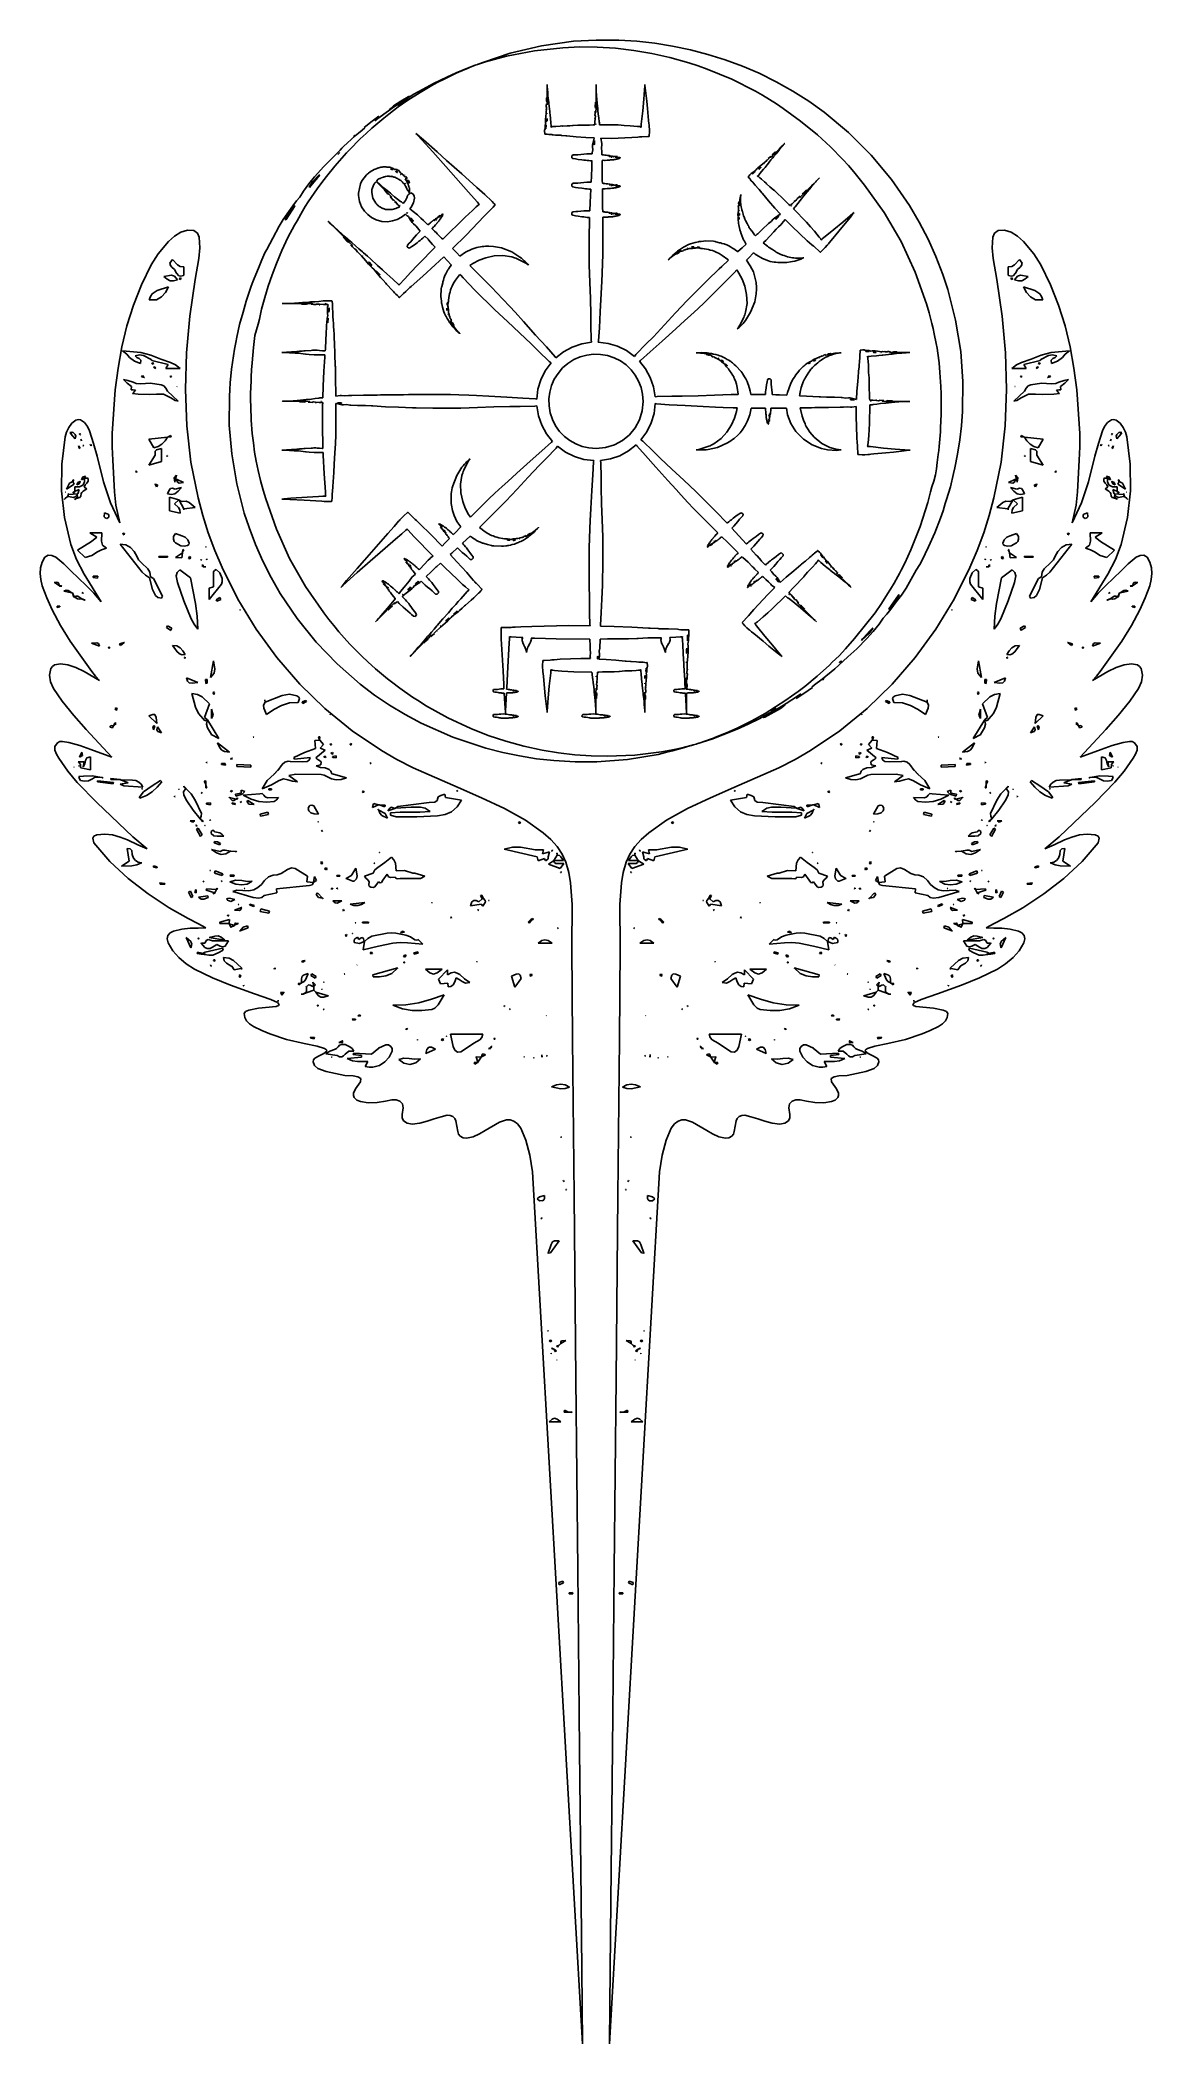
# Model space of a CAD drawing. Extents: x 0 to 198, y 0 to 357.
import ezdxf

# ---------------------------------------------------------------- set-up
doc = ezdxf.new("R2010")
doc.units = 0

msp = doc.modelspace()

# ---------------------------------------------------------------- linework, layer by layer
at = {"layer": 'Layer 1'}
for p, q in [((99.198668, 357.472412), (95.1724, 357.251)), ((103.231, 357.46), (99.198668, 357.472412)), ((83.87, 355.13843), (79.00378, 353.50119)), ((79.437202, 353.595686), (83.232, 354.612)), ((83.232, 354.612), (88.200605, 355.571464)), ((83.232, 354.612), (83.232, 354.612)), ((89.469454, 356.471559), (83.87, 355.13843)), ((88.200605, 355.571464), (93.2327, 356.10591)), ((95.1724, 357.251), (89.469454, 356.471559)), ((93.2327, 356.10591), (96.31134, 356.242223)), ((96.31134, 356.242223), (99.39014, 356.210507)), ((99.39014, 356.210507), (102.666954, 356.014184)), ((102.666954, 356.014184), (105.925919, 355.640826)), ((106.445259, 357.269756), (103.231, 357.46)), ((105.925919, 355.640826), (109.159869, 355.091451)), ((109.65207, 356.925045), (106.445259, 357.269756)), ((109.159869, 355.091451), (112.36164, 354.367077)), ((112.838, 356.399), (109.65207, 356.925045)), ((112.36164, 354.367077), (115.71667, 353.426688)), ((116.003, 355.736), (112.838, 356.399)), ((119.14393, 354.920779), (116.003, 355.736)), ((122.237967, 353.949347), (119.14393, 354.920779)), ((125.27929, 352.823695), (122.237967, 353.949347)), ((72.541452, 350.870174), (70.198802, 349.748464)), ((71.086691, 350.014403), (71.979873, 350.460314)), ((71.979873, 350.460314), (73.768103, 351.351455)), ((74.232992, 351.646519), (72.541452, 350.870174)), ((73.768103, 351.351455), (74.109721, 351.526176)), ((74.109721, 351.526176), (74.62231, 351.764414)), ((75.972962, 352.334974), (74.232992, 351.646519)), ((74.62231, 351.764414), (76.34173, 352.465668)), ((76.869403, 352.685722), (75.972962, 352.334974)), ((76.34173, 352.465668), (76.869403, 352.685722)), ((76.869413, 352.68552), (76.912464, 352.702397)), ((76.873246, 352.687151), (76.869413, 352.68552)), ((77.0134, 352.743), (76.873246, 352.687151)), ((76.912464, 352.702397), (77.0134, 352.743)), ((77.0134, 352.743), (77.0134, 352.743)), ((77.491447, 352.93461), (77.013428, 352.742276)), ((77.013428, 352.742276), (77.44424, 352.913983)), ((77.44424, 352.913983), (77.783105, 353.050873)), ((77.8157, 353.064), (77.491447, 352.93461)), ((77.783105, 353.050873), (77.8157, 353.064)), ((77.8157, 353.064), (77.8157, 353.064)), ((77.857729, 353.082269), (79.437202, 353.595686)), ((79.00378, 353.50119), (77.857729, 353.082269)), ((115.71667, 353.426688), (117.37568, 352.902929)), ((117.37568, 352.902929), (119.00827, 352.304731)), ((119.00827, 352.304731), (123.39933, 350.500841)), ((123.39933, 350.500841), (127.61501, 348.339921)), ((128.26208, 351.54581), (125.27929, 352.823695)), ((131.308914, 350.047583), (128.26208, 351.54581)), ((65.634921, 347.36623), (64.328461, 346.576186)), ((64.6629, 346.694), (65.66036, 347.320654)), ((66.549029, 347.736095), (64.837679, 346.595955)), ((65.607509, 346.72412), (67.780089, 348.12598)), ((65.878213, 347.48274), (65.634921, 347.36623)), ((65.66036, 347.320654), (65.878213, 347.48274)), ((67.455091, 348.25113), (66.549029, 347.736095)), ((68.366372, 348.738934), (67.455091, 348.25113)), ((67.780089, 348.12598), (70.204519, 349.54894)), ((70.198802, 349.748464), (68.366372, 348.738934)), ((70.204519, 349.54894), (71.086691, 350.014403)), ((90.365135, 347.194406), (90.333176, 346.660538)), ((90.382093, 347.241289), (90.365135, 347.194406)), ((90.3931, 347.194), (90.382093, 347.241289)), ((90.391226, 346.988051), (90.3931, 347.194)), ((90.402069, 346.489647), (90.391226, 346.988051)), ((90.3931, 347.194), (90.3931, 347.194)), ((90.458896, 349.480634), (90.456695, 349.550833)), ((90.456695, 349.550833), (90.457917, 349.489684)), ((90.457917, 349.489684), (90.4602, 349.4)), ((90.472657, 346.821928), (90.458227, 346.680391)), ((90.4602, 349.4), (90.458896, 349.480634)), ((90.4602, 349.4), (90.4602, 349.4)), ((90.460674, 349.372894), (90.460347, 349.204125)), ((90.460347, 349.204125), (90.46149, 348.550078)), ((90.46736, 349.272691), (90.460674, 349.372894)), ((90.46149, 348.550078), (90.466053, 348.094967)), ((90.466053, 348.094967), (90.468988, 347.7284)), ((90.48065, 348.947216), (90.46736, 349.272691)), ((90.468988, 347.7284), (90.486602, 347.004399)), ((90.486602, 347.004399), (90.472657, 346.821928)), ((90.499319, 348.848074), (90.48065, 348.947216)), ((90.506575, 348.780891), (90.499319, 348.848074)), ((90.562017, 348.07988), (90.506575, 348.780891)), ((90.607105, 347.585881), (90.562017, 348.07988)), ((90.650003, 347.13077), (90.607105, 347.585881)), ((90.625016, 346.770142), (90.6077, 346.907)), ((90.6077, 346.907), (90.607733, 346.9063)), ((90.607733, 346.9063), (90.61605, 346.954241)), ((90.61605, 346.954241), (90.623061, 346.923504)), ((90.623061, 346.923504), (90.625016, 346.770142)), ((90.734793, 346.39307), (90.650003, 347.13077)), ((99.173993, 349.451616), (99.171956, 349.547905)), ((99.171956, 349.547905), (99.172935, 349.464008)), ((99.172935, 349.464008), (99.1753, 349.34)), ((99.1753, 349.34), (99.173993, 349.451616)), ((99.1753, 349.34), (99.1753, 349.34)), ((99.175911, 349.303191), (99.175586, 349.071315)), ((99.175586, 349.071315), (99.177054, 348.173242)), ((99.18219, 349.165484), (99.175911, 349.303191)), ((99.177054, 348.173242), (99.181851, 347.548219)), ((99.181851, 347.548219), (99.185357, 347.04476)), ((99.195886, 348.718526), (99.18219, 349.165484)), ((99.185357, 347.04476), (99.205332, 346.050562)), ((99.214637, 348.58245), (99.195886, 348.718526)), ((99.222466, 348.490163), (99.214637, 348.58245)), ((99.282554, 347.527436), (99.222466, 348.490163)), ((99.334327, 346.84909), (99.282554, 347.527436)), ((99.38504, 346.224067), (99.334327, 346.84909)), ((107.690253, 346.923867), (107.498492, 344.848637)), ((107.829022, 348.623317), (107.690253, 346.923867)), ((107.877282, 349.281114), (107.829022, 348.623317)), ((107.887515, 349.558994), (107.877282, 349.281114)), ((107.903862, 349.354901), (107.887515, 349.558994)), ((108.01613, 348.498329), (107.903862, 349.354901)), ((108.224607, 346.586079), (108.01613, 348.498329)), ((127.61501, 348.339921), (128.88625, 347.632472)), ((128.88625, 347.632472), (130.12333, 346.866318)), ((130.12333, 346.866318), (131.35943, 346.102526)), ((134.266746, 348.385718), (131.308914, 350.047583)), ((137.128995, 346.564154), (134.266746, 348.385718)), ((59.158019, 341.754183), (61.312989, 343.542823)), ((60.458363, 343.902707), (59.230173, 342.994037)), ((59.712267, 343.059021), (60.054128, 343.484454)), ((60.247278, 343.472225), (59.712267, 343.059021)), ((60.054128, 343.484454), (60.458363, 343.902707)), ((62.150638, 344.830385), (60.247278, 343.472225)), ((61.312989, 343.542823), (62.226389, 344.26136)), ((63.254168, 345.640238), (62.150638, 344.830385)), ((62.226389, 344.26136), (63.852779, 345.54321)), ((62.312275, 345.085354), (63.334845, 345.867978)), ((63.031224, 345.76427), (62.312275, 345.085354)), ((63.6741, 346.18), (63.031224, 345.76427)), ((63.9436, 346.06135), (63.254168, 345.640238)), ((63.334845, 345.867978), (64.6629, 346.694)), ((64.328461, 346.576186), (63.6741, 346.18)), ((63.852779, 345.54321), (65.607509, 346.72412)), ((64.588076, 346.138618), (63.85372, 345.669892)), ((63.85372, 345.669892), (64.4899, 346.11)), ((64.837679, 346.595955), (63.9436, 346.06135)), ((64.4899, 346.11), (64.728623, 346.242735)), ((64.4899, 346.11), (64.4899, 346.11)), ((64.728623, 346.242735), (64.588076, 346.138618)), ((64.6629, 346.694), (64.6629, 346.694)), ((90.169116, 343.349003), (90.14808, 343.067882)), ((90.222928, 343.77892), (90.169116, 343.349003)), ((90.311145, 344.495665), (90.222928, 343.77892)), ((90.2637, 345.152), (90.257423, 345.119307)), ((90.257423, 345.119307), (90.259707, 345.085633)), ((90.259707, 345.085633), (90.270713, 345.129171)), ((90.270713, 345.129171), (90.2637, 345.152)), ((90.2637, 345.152), (90.2637, 345.152)), ((90.306988, 345.839552), (90.282036, 345.52908)), ((90.282036, 345.52908), (90.345062, 345.535684)), ((90.337888, 345.143763), (90.300954, 344.65669)), ((90.300954, 344.65669), (90.311145, 344.495665)), ((90.332261, 346.10608), (90.306988, 345.839552)), ((90.326293, 343.197423), (90.409947, 343.485394)), ((90.365674, 343.021316), (90.326293, 343.197423)), ((90.445347, 345.912606), (90.332261, 346.10608)), ((90.333176, 346.660538), (90.402069, 346.489647)), ((90.360226, 345.428553), (90.337888, 345.143763)), ((90.345062, 345.535684), (90.360226, 345.428553)), ((90.409947, 343.485394), (90.429349, 343.496483)), ((90.429349, 343.496483), (90.455359, 343.442183)), ((90.447369, 344.352571), (90.4373, 344.44)), ((90.4373, 344.44), (90.437339, 344.43932)), ((90.437339, 344.43932), (90.447369, 344.352571)), ((90.456011, 343.396768), (90.4421, 343.121)), ((90.453336, 346.031072), (90.445347, 345.912606)), ((90.46263, 346.440686), (90.453336, 346.031072)), ((90.455359, 343.442183), (90.456011, 343.396768)), ((90.458227, 346.680391), (90.46263, 346.440686)), ((90.759581, 346.187855), (90.734793, 346.39307)), ((90.797399, 345.692632), (90.759581, 346.187855)), ((90.861892, 345.201077), (90.797399, 345.692632)), ((90.928496, 344.706342), (90.861892, 345.201077)), ((90.942438, 344.582413), (90.928496, 344.706342)), ((91.004809, 344.013078), (90.942438, 344.582413)), ((91.043211, 343.598325), (91.004809, 344.013078)), ((91.117978, 342.599725), (91.043211, 343.598325)), ((98.9398, 343.507), (98.931807, 343.462076)), ((98.931807, 343.462076), (98.934418, 343.41593)), ((98.934418, 343.41593), (98.948114, 343.475611)), ((98.948114, 343.475611), (98.9398, 343.507)), ((98.9398, 343.507), (98.9398, 343.507)), ((98.997428, 344.450991), (98.965303, 344.024745)), ((98.965303, 344.024745), (99.040151, 344.033793)), ((99.029212, 343.495522), (98.981274, 342.826715)), ((99.028653, 344.817151), (98.997428, 344.450991)), ((99.159104, 344.551357), (99.028653, 344.817151)), ((99.057434, 343.886628), (99.029212, 343.495522)), ((99.071405, 346.311502), (99.032921, 345.57845)), ((99.032921, 345.57845), (99.109968, 345.343799)), ((99.040151, 344.033793), (99.057434, 343.886628)), ((99.090314, 346.375911), (99.071405, 346.311502)), ((99.1023, 346.311), (99.090314, 346.375911)), ((99.099452, 346.028097), (99.1023, 346.311)), ((99.109968, 345.343799), (99.099452, 346.028097)), ((99.1023, 346.311), (99.1023, 346.311)), ((99.168398, 344.714013), (99.159104, 344.551357)), ((99.178916, 345.276419), (99.168398, 344.714013)), ((99.190005, 345.800017), (99.173862, 345.605727)), ((99.173862, 345.605727), (99.178916, 345.276419)), ((99.205332, 346.050562), (99.190005, 345.800017)), ((99.340195, 345.916121), (99.349, 345.982)), ((99.360659, 345.729087), (99.340195, 345.916121)), ((99.349, 345.982), (99.35699, 345.939684)), ((99.349, 345.982), (99.349, 345.982)), ((99.35699, 345.939684), (99.360659, 345.729087)), ((99.489318, 345.211197), (99.38504, 346.224067)), ((99.520382, 344.929342), (99.489318, 345.211197)), ((99.572311, 344.249283), (99.520382, 344.929342)), ((99.658651, 343.574363), (99.572311, 344.249283)), ((99.749809, 342.89488), (99.658651, 343.574363)), ((107.498492, 344.848637), (107.244439, 342.481037)), ((108.341523, 345.252379), (108.224607, 346.586079)), ((108.549021, 343.127659), (108.341523, 345.252379)), ((131.35943, 346.102526), (132.55835, 345.281175)), ((132.55835, 345.281175), (135.68124, 343.005745)), ((139.88908, 344.58683), (137.128995, 346.564154)), ((144.233206, 340.957266), (139.88908, 344.58683)), ((56.230769, 340.368468), (54.148199, 338.507668)), ((55.170549, 337.870586), (57.119809, 339.868926)), ((55.890393, 340.246725), (56.085905, 340.40237)), ((56.027937, 340.382149), (55.890393, 340.246725)), ((56.1729, 340.502), (56.027937, 340.382149)), ((56.085905, 340.40237), (56.1729, 340.502)), ((56.1729, 340.502), (56.1729, 340.502)), ((56.833533, 340.894428), (56.230769, 340.368468)), ((57.477716, 341.418678), (56.833533, 340.894428)), ((57.119809, 339.868926), (58.143929, 340.823906)), ((57.932582, 341.830739), (57.477716, 341.418678)), ((59.230173, 342.994037), (57.827813, 341.896127)), ((57.827813, 341.896127), (57.932582, 341.830739)), ((58.143929, 340.823906), (59.158019, 341.754183)), ((67.2866, 340.601969), (67.030163, 340.835262)), ((67.030163, 340.835262), (67.35623, 340.494671)), ((68.3938, 339.65359), (67.2866, 340.601969)), ((67.35623, 340.494671), (68.111538, 339.671119)), ((68.111538, 339.671119), (70.052488, 337.534009)), ((70.83551, 337.50653), (68.3938, 339.65359)), ((89.996597, 341.401457), (89.990075, 341.30639)), ((89.990075, 341.30639), (90.008665, 341.136396)), ((90.015506, 341.499865), (89.996597, 341.401457)), ((90.008665, 341.136396), (90.03402, 340.848589)), ((90.088068, 341.891953), (90.015506, 341.499865)), ((90.03402, 340.848589), (90.035978, 340.694168)), ((90.035978, 340.694168), (90.0372, 340.67566)), ((90.0372, 340.67566), (90.05498, 340.674193)), ((90.05498, 340.674193), (90.094522, 340.675578)), ((90.10633, 342.082492), (90.088068, 341.891953)), ((90.094522, 340.675578), (90.178094, 340.684059)), ((90.110488, 342.157907), (90.10633, 342.082492)), ((90.110815, 342.227292), (90.110488, 342.157907)), ((90.154277, 342.420115), (90.110815, 342.227292)), ((90.14808, 343.067882), (90.15395, 342.789287)), ((90.15395, 342.789287), (90.201484, 342.574208)), ((90.201484, 342.574208), (90.154277, 342.420115)), ((90.178094, 340.684059), (90.470956, 340.670199)), ((90.186548, 341.987909), (90.198616, 342.111917)), ((90.192664, 341.653301), (90.186548, 341.987909)), ((90.233756, 341.631533), (90.192664, 341.653301)), ((90.198616, 342.111917), (90.218428, 342.244324)), ((90.218428, 342.244324), (90.26009, 342.267071)), ((90.2521, 341.667), (90.233756, 341.631533)), ((90.274847, 342.236986), (90.2521, 341.667)), ((90.26009, 342.267071), (90.274847, 342.236986)), ((90.406766, 342.990334), (90.365674, 343.021316)), ((90.442069, 343.12054), (90.406766, 342.990334)), ((90.4421, 343.121), (90.442069, 343.12054)), ((90.470956, 340.670199), (90.743108, 340.615245)), ((90.743108, 340.615245), (90.931121, 340.599266)), ((90.931121, 340.599266), (91.28831, 340.599918)), ((91.153687, 342.251096), (91.117978, 342.599725)), ((91.127599, 341.986129), (91.151731, 342.034953)), ((91.143902, 341.953188), (91.127599, 341.986129)), ((91.23, 341.973), (91.143902, 341.953188)), ((91.151731, 342.034953), (91.162656, 342.064632)), ((91.166161, 342.163531), (91.153687, 342.251096)), ((91.162656, 342.064632), (91.172847, 342.100669)), ((91.172847, 342.100669), (91.166161, 342.163531)), ((91.253047, 341.984003), (91.23, 341.973)), ((91.269518, 341.994928), (91.253047, 341.984003)), ((91.303924, 342.018654), (91.269518, 341.994928)), ((91.28831, 340.599918), (91.323531, 340.598286)), ((91.323247, 342.022323), (91.303924, 342.018654)), ((91.419372, 342.029661), (91.323247, 342.022323)), ((91.323531, 340.598286), (91.351824, 340.596331)), ((91.351824, 340.596331), (91.40857, 340.5916)), ((91.40857, 340.5916), (91.521654, 340.57986)), ((91.61187, 342.044336), (91.419372, 342.029661)), ((91.521654, 340.57986), (91.974318, 340.537953)), ((91.996618, 342.072302), (91.61187, 342.044336)), ((91.974318, 340.537953), (92.887555, 340.493763)), ((92.76652, 342.126113), (91.996618, 342.072302)), ((93.099903, 342.14829), (92.76652, 342.126113)), ((92.887555, 340.493763), (93.008064, 340.469957)), ((93.008064, 340.469957), (93.796067, 340.398535)), ((93.260115, 342.140871), (93.099903, 342.14829)), ((94.030017, 342.149269), (93.260115, 342.140871)), ((93.796067, 340.398535), (93.962392, 340.395995)), ((93.962392, 340.395995), (95.620752, 340.229752)), ((94.525565, 342.197129), (94.030017, 342.149269)), ((94.979861, 342.245312), (94.525565, 342.197129)), ((95.102975, 342.261783), (94.979861, 342.245312)), ((95.935332, 342.284448), (95.102975, 342.261783)), ((95.620752, 340.229752), (97.367242, 340.093267)), ((96.810248, 342.294394), (95.935332, 342.284448)), ((98.017568, 342.322116), (96.810248, 342.294394)), ((97.367242, 340.093267), (98.832542, 340.019074)), ((98.683846, 342.354075), (98.017568, 342.322116)), ((98.988448, 342.369078), (98.683846, 342.354075)), ((98.766502, 339.757031), (98.704783, 339.492135)), ((98.832218, 339.968607), (98.766502, 339.757031)), ((98.832542, 340.019074), (98.832218, 339.968607)), ((98.981274, 342.826715), (98.992199, 342.605603)), ((98.992199, 342.605603), (98.988448, 342.369078)), ((99.146065, 342.419792), (99.148024, 342.52831)), ((99.160334, 342.409192), (99.146065, 342.419792)), ((99.148024, 342.52831), (99.163676, 342.51918)), ((99.163676, 342.51918), (99.160334, 342.409192)), ((99.769784, 342.724723), (99.749809, 342.89488)), ((99.787968, 342.462192), (99.769784, 342.724723)), ((99.810224, 342.476541), (99.787968, 342.462192)), ((99.821558, 342.366963), (99.810224, 342.476541)), ((103.146258, 342.323994), (99.821558, 342.366963)), ((100.194425, 339.043374), (100.059653, 339.964518)), ((100.059653, 339.964518), (101.867783, 339.942426)), ((101.867783, 339.942426), (105.537853, 340.07426)), ((104.187418, 342.257873), (103.146258, 342.323994)), ((105.271218, 342.18743), (104.187418, 342.257873)), ((106.602218, 342.064644), (105.271218, 342.18743)), ((105.537853, 340.07426), (106.641713, 340.159463)), ((106.851702, 342.039696), (106.602218, 342.064644)), ((106.641713, 340.159463), (106.917698, 340.185388)), ((106.976444, 342.027219), (106.851702, 342.039696)), ((106.917698, 340.185388), (106.986591, 340.191913)), ((107.046153, 342.014583), (106.976444, 342.027219)), ((106.986591, 340.191913), (107.02116, 340.195254)), ((107.02116, 340.195254), (107.038283, 340.196804)), ((107.038283, 340.196804), (107.071548, 340.198517)), ((107.124179, 341.963055), (107.046153, 342.014583)), ((107.071548, 340.198517), (107.342069, 340.211886)), ((107.170407, 341.941776), (107.124179, 341.963055)), ((107.202205, 341.945687), (107.170407, 341.941776)), ((107.237508, 342.002027), (107.202205, 341.945687)), ((107.20571, 342.126617), (107.203509, 342.103627)), ((107.203509, 342.103627), (107.237508, 342.002027)), ((107.211174, 342.177251), (107.20571, 342.126617)), ((107.222344, 342.278512), (107.211174, 342.177251)), ((107.244439, 342.481037), (107.222344, 342.278512)), ((107.342069, 340.211886), (108.392779, 340.265697)), ((108.392779, 340.265697), (108.638594, 340.27858)), ((108.603402, 342.596969), (108.549021, 343.127659)), ((108.631207, 342.33168), (108.603402, 342.596969)), ((108.645318, 342.199036), (108.631207, 342.33168)), ((108.638594, 340.27858), (108.658067, 340.32432)), ((108.652495, 342.13275), (108.645318, 342.199036)), ((108.656, 342.095), (108.652495, 342.13275)), ((108.659371, 342.030361), (108.656, 342.095)), ((108.658067, 340.32432), (108.661248, 340.386364)), ((108.687176, 341.511493), (108.659371, 342.030361)), ((108.661248, 340.386364), (108.667525, 340.510375)), ((108.667525, 340.510375), (108.691985, 341.00307)), ((108.701118, 341.24945), (108.687176, 341.511493)), ((108.691985, 341.00307), (108.701118, 341.24945)), ((135.68124, 343.005745), (138.66573, 340.551595)), ((138.66573, 340.551595), (140.97683, 338.427205)), ((148.23981, 336.95823), (144.233206, 340.957266)), ((52.051376, 336.329475), (50.605736, 334.923295)), ((53.512916, 337.837075), (52.051376, 336.329475)), ((52.576206, 334.958424), (54.682336, 337.372834)), ((53.452285, 337.396229), (53.135861, 337.06619)), ((53.135861, 337.06619), (53.1507, 337.113)), ((53.1507, 337.113), (53.461336, 337.440095)), ((53.1507, 337.113), (53.1507, 337.113)), ((53.461336, 337.440095), (53.452285, 337.396229)), ((53.8379, 338.21), (53.512916, 337.837075)), ((54.148199, 338.507668), (53.8379, 338.21)), ((54.682336, 337.372834), (55.170549, 337.870586)), ((70.052488, 337.534009), (72.406718, 334.908519)), ((72.51833, 335.98906), (70.83551, 337.50653)), ((95.086799, 336.999643), (94.869028, 336.830544)), ((94.869028, 336.830544), (94.887863, 336.450933)), ((94.887863, 336.450933), (95.055003, 336.348041)), ((95.055003, 336.348041), (95.487201, 336.27034)), ((95.573068, 337.028015), (95.086799, 336.999643)), ((95.487201, 336.27034), (96.014713, 336.197859)), ((95.912076, 337.029728), (95.573068, 337.028015)), ((96.452387, 337.071878), (95.912076, 337.029728)), ((96.014713, 336.197859), (96.616661, 336.107523)), ((96.992046, 337.129604), (96.452387, 337.071878)), ((96.616661, 336.107523), (97.028886, 336.052244)), ((97.553309, 337.174759), (96.992046, 337.129604)), ((97.028886, 336.052244), (97.282604, 336.02118)), ((98.496794, 337.182585), (97.553309, 337.174759)), ((98.511308, 337.340104), (98.496794, 337.182585)), ((98.581669, 337.887917), (98.511308, 337.340104)), ((98.575065, 338.778977), (98.556069, 338.449426)), ((98.556069, 338.449426), (98.581669, 337.887917)), ((98.704783, 339.492135), (98.575065, 338.778977)), ((98.803713, 339.203772), (98.8504, 339.516)), ((98.813334, 338.852451), (98.803713, 339.203772)), ((98.87008, 338.810219), (98.813334, 338.852451)), ((98.8504, 339.516), (98.850432, 339.51563)), ((98.850432, 339.51563), (98.907015, 339.546776)), ((98.894541, 338.840547), (98.87008, 338.810219)), ((98.926827, 339.505439), (98.894541, 338.840547)), ((98.907015, 339.546776), (98.926827, 339.505439)), ((100.178445, 338.202118), (100.216032, 338.816798)), ((100.210568, 337.578563), (100.178445, 338.202118)), ((100.216032, 338.816798), (100.194425, 339.043374)), ((100.230871, 337.016809), (100.210568, 337.578563)), ((100.496501, 336.973435), (100.230871, 337.016809)), ((100.353394, 336.008594), (100.479361, 336.026123)), ((100.479361, 336.026123), (100.675119, 336.016014)), ((100.538814, 336.974332), (100.496501, 336.973435)), ((100.739056, 336.946367), (100.538814, 336.974332)), ((100.769875, 336.934796), (100.739056, 336.946367)), ((101.001915, 336.924523), (100.769875, 336.934796)), ((100.800597, 336.013324), (101.192039, 336.036723)), ((101.232812, 336.905117), (101.001915, 336.924523)), ((101.192039, 336.036723), (101.308314, 336.048136)), ((101.26404, 336.897616), (101.232812, 336.905117)), ((101.365383, 336.862394), (101.26404, 336.897616)), ((101.308314, 336.048136), (101.423763, 336.0642)), ((101.469337, 336.874217), (101.365383, 336.862394)), ((101.423763, 336.0642), (101.53758, 336.052784)), ((101.530404, 336.861661), (101.469337, 336.874217)), ((101.662484, 336.807849), (101.530404, 336.861661)), ((101.53758, 336.052784), (101.579487, 336.060856)), ((101.542142, 336.704842), (101.544, 336.744)), ((101.672839, 336.705169), (101.542142, 336.704842)), ((101.544, 336.744), (101.544414, 336.74488)), ((101.544414, 336.74488), (101.609325, 336.752706)), ((101.579487, 336.060856), (101.757146, 336.090452)), ((101.609325, 336.752706), (101.667214, 336.733956)), ((101.711565, 336.78127), (101.662484, 336.807849)), ((101.667214, 336.733956), (101.672839, 336.705169)), ((101.750619, 336.750287), (101.711565, 336.78127)), ((101.805328, 336.788853), (101.750619, 336.750287)), ((101.757146, 336.090452), (102.010954, 336.098197)), ((101.876259, 336.799614), (101.805328, 336.788853)), ((101.856845, 336.605054), (101.864, 336.635)), ((101.865331, 336.581759), (101.856845, 336.605054)), ((101.864, 336.635), (101.864671, 336.635872)), ((101.864671, 336.635872), (101.909431, 336.667425)), ((101.889947, 336.578807), (101.865331, 336.581759)), ((101.947599, 336.79032), (101.876259, 336.799614)), ((101.971641, 336.568695), (101.889947, 336.578807)), ((101.909431, 336.667425), (101.982648, 336.604489)), ((102.056935, 336.757628), (101.947599, 336.79032)), ((101.982648, 336.604489), (101.971641, 336.568695)), ((102.010954, 336.098197), (102.116457, 336.106432)), ((102.23925, 336.697537), (102.056935, 336.757628)), ((102.116457, 336.106432), (102.261175, 336.125674)), ((102.20319, 336.575866), (102.205231, 336.585894)), ((102.225125, 336.584833), (102.20319, 336.575866)), ((102.205231, 336.585894), (102.225125, 336.584833)), ((102.280172, 336.709769), (102.23925, 336.697537)), ((102.261175, 336.125674), (102.29281, 336.13024)), ((102.403938, 336.684817), (102.280172, 336.709769)), ((102.29281, 336.13024), (102.418531, 336.160325)), ((102.476421, 336.667698), (102.403938, 336.684817)), ((102.418531, 336.160325), (102.543682, 336.192216)), ((102.503735, 336.68596), (102.476421, 336.667698)), ((102.580863, 336.736673), (102.502103, 336.75298)), ((102.502103, 336.75298), (102.503735, 336.68596)), ((102.543682, 336.192216), (102.669406, 336.195476)), ((102.648616, 336.716452), (102.580863, 336.736673)), ((102.599535, 336.579806), (102.648616, 336.716452)), ((102.62962, 336.570676), (102.599535, 336.579806)), ((102.733816, 336.559014), (102.62962, 336.570676)), ((102.669406, 336.195476), (102.721668, 336.207868)), ((102.721668, 336.207868), (102.909109, 336.256055)), ((102.794637, 336.564642), (102.733816, 336.559014)), ((102.789377, 336.737896), (102.746, 336.639)), ((102.746, 336.639), (102.872619, 336.666965)), ((102.746, 336.639), (102.746, 336.639)), ((102.925126, 336.717269), (102.789377, 336.737896)), ((102.830595, 336.543523), (102.794637, 336.564642)), ((102.817844, 336.326453), (102.852, 336.342)), ((102.864563, 336.325888), (102.817844, 336.326453)), ((102.876987, 336.520452), (102.830595, 336.543523)), ((102.852, 336.342), (102.852428, 336.34195)), ((102.852428, 336.34195), (102.864563, 336.325888)), ((102.872619, 336.666965), (102.924963, 336.671123)), ((103.061165, 336.541486), (102.876987, 336.520452)), ((102.909109, 336.256055), (103.024885, 336.278232)), ((102.924963, 336.671123), (102.936949, 336.691426)), ((102.936949, 336.691426), (102.925126, 336.717269)), ((103.024885, 336.278232), (103.150525, 336.306604)), ((103.154358, 336.543605), (103.061165, 336.541486)), ((103.150525, 336.306604), (103.328836, 336.344842)), ((103.270131, 336.549814), (103.154358, 336.543605)), ((103.436295, 336.532692), (103.270131, 336.549814)), ((103.328836, 336.344842), (103.345794, 336.361476)), ((103.345794, 336.361476), (103.371067, 336.434038)), ((103.371067, 336.434038), (103.453741, 336.445942)), ((103.479178, 336.494372), (103.436295, 336.532692)), ((103.453741, 336.445942), (103.479178, 336.494372)), ((103.509, 336.509), (103.482827, 336.492532)), ((103.482827, 336.492532), (103.506635, 336.472147)), ((103.506635, 336.472147), (103.524491, 336.490983)), ((103.524491, 336.490983), (103.509, 336.509)), ((103.509, 336.509), (103.509, 336.509)), ((129.597, 336.057), (129.574987, 336.031482)), ((129.574987, 336.031482), (129.613471, 336.054474)), ((129.624641, 336.075754), (129.597, 336.057)), ((129.613471, 336.054474), (129.624641, 336.075754)), ((129.88852, 336.203102), (129.671319, 336.017535)), ((129.953584, 336.289524), (129.88852, 336.203102)), ((130.141434, 336.531264), (129.904339, 336.329475)), ((129.904339, 336.329475), (129.953584, 336.289524)), ((130.082486, 335.687406), (130.384317, 336.080713)), ((130.347871, 336.70191), (130.141434, 336.531264)), ((130.291124, 336.485118), (130.347871, 336.70191)), ((130.380402, 336.563226), (130.291124, 336.485118)), ((130.676526, 336.846221), (130.380402, 336.563226)), ((130.384317, 336.080713), (130.707834, 336.457553)), ((130.668286, 336.923874), (131.013, 337.284)), ((130.74036, 337.09354), (130.668286, 336.923874)), ((130.843093, 337.018904), (130.676526, 336.846221)), ((130.707834, 336.457553), (130.835432, 336.620209)), ((131.140435, 337.448448), (130.74036, 337.09354)), ((130.835432, 336.620209), (131.297065, 337.201694)), ((130.953244, 337.108752), (130.843093, 337.018904)), ((131.092255, 337.227872), (130.953244, 337.108752)), ((131.013, 337.284), (131.159922, 337.428311)), ((131.013, 337.284), (131.013, 337.284)), ((131.132156, 337.075386), (131.025025, 336.96548)), ((131.025025, 336.96548), (131.109, 337.074)), ((131.591636, 337.752365), (131.092255, 337.227872)), ((131.109, 337.074), (131.148951, 337.101965)), ((131.109, 337.074), (131.109, 337.074)), ((131.148951, 337.101965), (131.132156, 337.075386)), ((131.185522, 337.469566), (131.140435, 337.448448)), ((131.159922, 337.428311), (131.185522, 337.469566)), ((131.297065, 337.201694), (131.588541, 337.553907)), ((131.588541, 337.553907), (131.90586, 337.935149)), ((131.848625, 338.013756), (131.591636, 337.752365)), ((132.167415, 338.338658), (131.848625, 338.013756)), ((131.90586, 337.935149), (132.362521, 338.469996)), ((132.629048, 338.802086), (132.167415, 338.338658)), ((132.362521, 338.469996), (132.404837, 338.522746)), ((132.404837, 338.522746), (132.461663, 338.606001)), ((132.461663, 338.606001), (132.682451, 338.845543)), ((132.748654, 338.92104), (132.629048, 338.802086)), ((132.682451, 338.845543), (132.748654, 338.92104)), ((132.829359, 339.005973), (132.766988, 338.940176)), ((132.766988, 338.940176), (132.823898, 338.998796)), ((132.823898, 338.998796), (132.872, 339.05)), ((132.872, 339.05), (132.829359, 339.005973)), ((132.872, 339.05), (132.872, 339.05)), ((140.97683, 338.427205), (143.18243, 336.196665)), ((143.18243, 336.196665), (144.19114, 335.078215)), ((151.872236, 332.603387), (148.23981, 336.95823)), ((48.955366, 333.079455), (47.923336, 331.831935)), ((49.54633, 332.959549), (48.53526, 331.748639)), ((48.632115, 332.229268), (49.802175, 333.403978)), ((50.605736, 334.923295), (48.955366, 333.079455)), ((49.710453, 333.160279), (49.54633, 332.959549)), ((49.870419, 333.430151), (49.710453, 333.160279)), ((49.802175, 333.403978), (49.870419, 333.430151)), ((50.255076, 332.041064), (51.113116, 333.147124)), ((51.113116, 333.147124), (52.576206, 334.958424)), ((57.55094, 332.578092), (57.35078, 332.225879)), ((58.037361, 333.215019), (57.55094, 332.578092)), ((58.163489, 333.355498), (58.037361, 333.215019)), ((58.301524, 333.484318), (58.163489, 333.355498)), ((58.44029, 333.610855), (58.301524, 333.484318)), ((58.509674, 333.673308), (58.44029, 333.610855)), ((58.584031, 333.730382), (58.509674, 333.673308)), ((58.882436, 333.952801), (58.584031, 333.730382)), ((59.197638, 334.146764), (58.882436, 333.952801)), ((59.317083, 334.232943), (59.197638, 334.146764)), ((59.621685, 334.406278), (59.317083, 334.232943)), ((59.783853, 334.470444), (59.621685, 334.406278)), ((59.95026, 334.522136), (59.783853, 334.470444)), ((60.054866, 334.546596), (59.95026, 334.522136)), ((60.139739, 334.602851), (60.054866, 334.546596)), ((60.077871, 332.385998), (60.263683, 332.578414)), ((60.23187, 334.642644), (60.139739, 334.602851)), ((60.4229, 334.701674), (60.23187, 334.642644)), ((60.263683, 332.578414), (60.323529, 332.67462)), ((60.323529, 332.67462), (60.407425, 332.739275)), ((60.407425, 332.739275), (60.622667, 332.781834)), ((60.617269, 334.745701), (60.4229, 334.701674)), ((60.811968, 334.785652), (60.617269, 334.745701)), ((60.622667, 332.781834), (60.706808, 332.804584)), ((60.706808, 332.804584), (60.862369, 332.890354)), ((61.005036, 334.823727), (60.811968, 334.785652)), ((60.862369, 332.890354), (61.245488, 333.039232)), ((61.201527, 334.834572), (61.005036, 334.823727)), ((61.396712, 334.848269), (61.201527, 334.834572)), ((61.245488, 333.039232), (61.343984, 333.07119)), ((61.343984, 333.07119), (61.393392, 333.087255)), ((61.393392, 333.087255), (61.444269, 333.097282)), ((61.493164, 334.863108), (61.396712, 334.848269)), ((61.444269, 333.097282), (61.64818, 333.14082)), ((61.590268, 334.879087), (61.493164, 334.863108)), ((61.69675, 334.869794), (61.590268, 334.879087)), ((61.64818, 333.14082), (61.895384, 333.178813)), ((61.865928, 334.817122), (61.69675, 334.869794)), ((62.037144, 334.810682), (61.865928, 334.817122)), ((61.895384, 333.178813), (62.145769, 333.207106)), ((62.383817, 334.816798), (62.037144, 334.810682)), ((62.145769, 333.207106), (62.273855, 333.20898)), ((62.273855, 333.20898), (62.388976, 333.1621)), ((62.582755, 334.768775), (62.383817, 334.816798)), ((62.388976, 333.1621), (62.480943, 333.164383)), ((62.480943, 333.164383), (62.579924, 333.169028)), ((62.563216, 334.477308), (62.595, 334.529)), ((62.577236, 334.45081), (62.563216, 334.477308)), ((62.763376, 334.410695), (62.577236, 334.45081)), ((62.579924, 333.169028), (62.67842, 333.164953)), ((62.776557, 334.650961), (62.582755, 334.768775)), ((62.595, 334.529), (62.800624, 334.513345)), ((62.595, 334.529), (62.595, 334.529)), ((62.67842, 333.164953), (62.872546, 333.136988)), ((62.855996, 334.390231), (62.763376, 334.410695)), ((62.880508, 334.614436), (62.776557, 334.650961)), ((62.800624, 334.513345), (62.872873, 334.487011)), ((62.947066, 334.362512), (62.855996, 334.390231)), ((62.872546, 333.136988), (63.136548, 333.043959)), ((62.872873, 334.487011), (62.970629, 334.438009)), ((62.990332, 334.587122), (62.880508, 334.614436)), ((62.974786, 334.377514), (62.947066, 334.362512)), ((62.970629, 334.438009), (62.974786, 334.377514)), ((63.131056, 334.496295), (62.990332, 334.587122)), ((63.23501, 334.405307), (63.131056, 334.496295)), ((63.136548, 333.043959), (63.266508, 332.991615)), ((63.341817, 334.397235), (63.23501, 334.405307)), ((63.266508, 332.991615), (63.396878, 332.938783)), ((63.424, 334.424139), (63.341817, 334.397235)), ((63.396878, 332.938783), (63.450853, 332.913753)), ((63.646092, 334.365519), (63.424, 334.424139)), ((63.446524, 334.02315), (63.4908, 334.072)), ((63.518273, 333.940964), (63.446524, 334.02315)), ((63.450853, 332.913753), (63.500422, 332.879754)), ((63.4908, 334.072), (63.490801, 334.072627)), ((63.490801, 334.072627), (63.640901, 334.082739)), ((63.500422, 332.879754), (63.608208, 332.835972)), ((63.695277, 333.836686), (63.518273, 333.940964)), ((63.608208, 332.835972), (63.770203, 332.787298)), ((63.640901, 334.082739), (63.78611, 333.873364)), ((63.850003, 334.256347), (63.646092, 334.365519)), ((63.725689, 333.822908), (63.695277, 333.836686)), ((63.780158, 333.842382), (63.725689, 333.822908)), ((63.770203, 332.787298), (63.89731, 332.682611)), ((63.78611, 333.873364), (63.780158, 333.842382)), ((64.02171, 334.191204), (63.850003, 334.256347)), ((63.89731, 332.682611), (63.960497, 332.647553)), ((63.960497, 332.647553), (64.215366, 332.50047)), ((64.132341, 334.041183), (64.02171, 334.191204)), ((64.318641, 333.809228), (64.132341, 334.041183)), ((64.215366, 332.50047), (64.32845, 332.406707)), ((64.311418, 333.495545), (64.3278, 333.508)), ((64.356179, 333.456409), (64.311418, 333.495545)), ((64.379709, 333.75566), (64.318641, 333.809228)), ((64.327725, 333.50851), (64.373301, 333.471576)), ((64.3278, 333.508), (64.327725, 333.50851)), ((64.373301, 333.471576), (64.356179, 333.456409)), ((64.437268, 333.70291), (64.379709, 333.75566)), ((64.542689, 333.627983), (64.437268, 333.70291)), ((64.659117, 333.571482), (64.542689, 333.627983)), ((64.785248, 333.424887), (64.659117, 333.571482)), ((64.913659, 333.282695), (64.785248, 333.424887)), ((64.975542, 333.190809), (64.913659, 333.282695)), ((65.04509, 333.101858), (64.975542, 333.190809)), ((65.0083, 333.411), (64.983349, 333.424126)), ((64.983349, 333.424126), (64.996314, 333.386873)), ((64.996314, 333.386873), (65.020611, 333.385569)), ((65.020611, 333.385569), (65.0083, 333.411)), ((65.127761, 333.065088), (65.04509, 333.101858)), ((65.223561, 333.159257), (65.127761, 333.065088)), ((65.152708, 332.710504), (65.458781, 332.757469)), ((65.190868, 332.629137), (65.152708, 332.710504)), ((65.34537, 332.369865), (65.190868, 332.629137)), ((65.363633, 332.951759), (65.223561, 333.159257)), ((65.458781, 332.757469), (65.363633, 332.951759)), ((72.406718, 334.908519), (75.067828, 331.888009)), ((75.21442, 333.58632), (72.51833, 335.98906)), ((77.9163, 331.19491), (75.21442, 333.58632)), ((97.282604, 336.02118), (97.62096, 335.984898)), ((97.62096, 335.984898), (97.89662, 335.969)), ((97.89662, 335.969), (98.161271, 335.951389)), ((98.161271, 335.951389), (98.458535, 335.952775)), ((98.359721, 333.194884), (98.294169, 332.111494)), ((98.413939, 334.505588), (98.357926, 333.423498)), ((98.357926, 333.423498), (98.359721, 333.194884)), ((98.436931, 334.670933), (98.413939, 334.505588)), ((98.457559, 335.924973), (98.436931, 334.670933)), ((98.458535, 335.952775), (98.457559, 335.924973)), ((100.254416, 335.994483), (100.353394, 336.008594)), ((100.279934, 334.836893), (100.254416, 335.994483)), ((100.254582, 333.1019), (100.27464, 334.15912)), ((100.289561, 332.421437), (100.254582, 333.1019)), ((100.27464, 334.15912), (100.28988, 334.379092)), ((100.28988, 334.379092), (100.279934, 334.836893)), ((100.675119, 336.016014), (100.715722, 336.00843)), ((100.715722, 336.00843), (100.800597, 336.013324)), ((126.311486, 333.084535), (126.299175, 333.070757)), ((126.299175, 333.070757), (126.310834, 333.05714)), ((126.310834, 333.05714), (126.339942, 333.02999)), ((126.419272, 333.195256), (126.311486, 333.084535)), ((126.339942, 333.02999), (126.404853, 332.977076)), ((126.404853, 332.977076), (126.602243, 332.760047)), ((126.60492, 333.416518), (126.419272, 333.195256)), ((126.602243, 332.760047), (126.755851, 332.528823)), ((126.712051, 333.549905), (126.60492, 333.416518)), ((126.783718, 333.612521), (126.712051, 333.549905)), ((126.755851, 332.528823), (126.877411, 332.384512)), ((126.866799, 333.668777), (126.783718, 333.612521)), ((127.195288, 333.894701), (126.866799, 333.668777)), ((127.101142, 333.653092), (127.333343, 333.89411)), ((127.114757, 333.608574), (127.101142, 333.653092)), ((127.152834, 333.620724), (127.114757, 333.608574)), ((127.572069, 334.007673), (127.152834, 333.620724)), ((127.343026, 334.016429), (127.195288, 333.894701)), ((127.333343, 333.89411), (127.429632, 333.973115)), ((127.399281, 334.066896), (127.343026, 334.016429)), ((127.448526, 334.115734), (127.399281, 334.066896)), ((127.429632, 333.973115), (127.537255, 334.052851)), ((127.615505, 334.221398), (127.448526, 334.115734)), ((127.537255, 334.052851), (127.582831, 334.039482)), ((127.582831, 334.039482), (127.572, 334.007)), ((127.572, 334.007), (127.572069, 334.007673)), ((127.75794, 334.29698), (127.615505, 334.221398)), ((127.876406, 334.482789), (127.75794, 334.29698)), ((128.06931, 334.683765), (127.876406, 334.482789)), ((127.985151, 333.191474), (127.996973, 333.226286)), ((128.06016, 333.144591), (127.985151, 333.191474)), ((127.996973, 333.226286), (128.048502, 333.243817)), ((128.048502, 333.243817), (128.077288, 333.256943)), ((128.084296, 333.136277), (128.06016, 333.144591)), ((128.282924, 334.867774), (128.06931, 334.683765)), ((128.077288, 333.256943), (128.109902, 333.275288)), ((128.103374, 333.132444), (128.084296, 333.136277)), ((128.144629, 333.124861), (128.103374, 333.132444)), ((128.109902, 333.275288), (128.149695, 333.324451)), ((128.160933, 333.113854), (128.144629, 333.124861)), ((128.149695, 333.324451), (128.202773, 333.395139)), ((128.23415, 333.050992), (128.160933, 333.113854)), ((128.190909, 334.498005), (128.287, 334.65)), ((128.197922, 334.447205), (128.190909, 334.498005)), ((128.314838, 334.514303), (128.197922, 334.447205)), ((128.202773, 333.395139), (128.423967, 333.666967)), ((128.380581, 332.925352), (128.23415, 333.050992)), ((128.625113, 335.13365), (128.282924, 334.867774)), ((128.287, 334.65), (128.287347, 334.650549)), ((128.287347, 334.650549), (128.550378, 334.794942)), ((128.520135, 334.699788), (128.314838, 334.514303)), ((128.672466, 332.67293), (128.380581, 332.925352)), ((128.423967, 333.666967), (129.077282, 334.426026)), ((128.551851, 334.732244), (128.520135, 334.699788)), ((128.550378, 334.794942), (128.571827, 334.78899)), ((128.571827, 334.78899), (128.551851, 334.732244)), ((129.194042, 335.578079), (128.625113, 335.13365)), ((129.254763, 332.166624), (128.672466, 332.67293)), ((129.077282, 334.426026), (129.3434, 334.746365)), ((129.24404, 335.45005), (129.189822, 335.381645)), ((129.189822, 335.381645), (129.244, 335.45)), ((129.301004, 335.699073), (129.194042, 335.578079)), ((129.244, 335.45), (129.24404, 335.45005)), ((129.671319, 336.017535), (129.301004, 335.699073)), ((129.3434, 334.746365), (129.701896, 335.193077)), ((129.701896, 335.193077), (129.779594, 335.290509)), ((129.779594, 335.290509), (130.082486, 335.687406)), ((138.698815, 332.547453), (138.066782, 331.913464)), ((138.46433, 332.284433), (138.76983, 332.609093)), ((138.86245, 332.710518), (138.698815, 332.547453)), ((138.76983, 332.609093), (138.86245, 332.710518)), ((138.973459, 332.826155), (138.888993, 332.738262)), ((138.888993, 332.738262), (138.965475, 332.816779)), ((138.965475, 332.816779), (139.032, 332.886)), ((139.032, 332.886), (138.973459, 332.826155)), ((139.032, 332.886), (139.032, 332.886)), ((144.19114, 335.078215), (145.183382, 333.947375)), ((145.183382, 333.947375), (146.138703, 332.785465)), ((146.138703, 332.785465), (147.08284, 331.616135)), ((155.099, 327.94), (151.872236, 332.603387)), ((46.340722, 329.469965), (45.757852, 328.794475)), ((46.992813, 330.524655), (46.340722, 329.469965)), ((47.923336, 331.831935), (46.992813, 330.524655)), ((47.824276, 328.620404), (49.412926, 330.925224)), ((48.53526, 331.748639), (48.047781, 331.185092)), ((48.047781, 331.185092), (48.0905, 331.374)), ((48.0905, 331.374), (48.632115, 332.229268)), ((48.0905, 331.374), (48.0905, 331.374)), ((49.412926, 330.925224), (50.255076, 332.041064)), ((57.182175, 331.855398), (56.823516, 330.178858)), ((56.823516, 330.178858), (56.830935, 329.745272)), ((56.830935, 329.745272), (56.973137, 328.69692)), ((57.35078, 332.225879), (57.182175, 331.855398)), ((59.188993, 330.458268), (59.190297, 330.544529)), ((59.196167, 330.307279), (59.188993, 330.458268)), ((59.190297, 330.544529), (59.195515, 330.630627)), ((59.195515, 330.630627), (59.210843, 330.803392)), ((59.365478, 329.262392), (59.196167, 330.307279)), ((59.210843, 330.803392), (59.245412, 330.956184)), ((59.245412, 330.956184), (59.285852, 331.107737)), ((59.285852, 331.107737), (59.398459, 331.401005)), ((59.910141, 328.354759), (59.365478, 329.262392)), ((59.398459, 331.401005), (59.447867, 331.503818)), ((59.447867, 331.503818), (59.50274, 331.603775)), ((59.50274, 331.603775), (59.624059, 331.797331)), ((59.624059, 331.797331), (59.745132, 331.978738)), ((59.745132, 331.978738), (59.775217, 332.024642)), ((59.775217, 332.024642), (59.81256, 332.064754)), ((59.81256, 332.064754), (59.895395, 332.137319)), ((59.895395, 332.137319), (59.928661, 332.194717)), ((59.928661, 332.194717), (59.951572, 332.25229)), ((59.951572, 332.25229), (60.179291, 332.025304)), ((59.987371, 332.280986), (59.991856, 332.299982)), ((60.710641, 331.642755), (59.987371, 332.280986)), ((59.991856, 332.299982), (60.077871, 332.385998)), ((60.179291, 332.025304), (60.624615, 331.586731)), ((60.624615, 331.586731), (60.98311, 331.233127)), ((61.226825, 331.199712), (60.710641, 331.642755)), ((60.98311, 331.233127), (61.700428, 330.544347)), ((61.704765, 330.793595), (61.226825, 331.199712)), ((61.44338, 330.655037), (61.388999, 330.69246)), ((61.388999, 330.69246), (61.421285, 330.633594)), ((61.421285, 330.633594), (61.912269, 330.088059)), ((61.6415, 330.453), (61.44338, 330.655037)), ((62.132893, 329.976607), (61.6415, 330.453)), ((61.6415, 330.453), (61.6415, 330.453)), ((61.700428, 330.544347), (61.866671, 330.356336)), ((62.494645, 330.151125), (61.704765, 330.793595)), ((61.890633, 330.544541), (61.850275, 330.597373)), ((61.850275, 330.597373), (61.8857, 330.573)), ((61.866671, 330.356336), (61.992542, 330.20754)), ((61.885675, 330.57324), (62.037228, 330.426809)), ((61.8857, 330.573), (61.885675, 330.57324)), ((62.037228, 330.426809), (61.890633, 330.544541)), ((61.912269, 330.088059), (62.132893, 329.976607)), ((61.992542, 330.20754), (62.228903, 329.978271)), ((62.228903, 329.978271), (62.619196, 329.573059)), ((62.727631, 329.451495), (62.447489, 329.547214)), ((62.447489, 329.547214), (62.684256, 329.266175)), ((62.715839, 329.973712), (62.494645, 330.151125)), ((62.619196, 329.573059), (62.727631, 329.451495)), ((62.684256, 329.266175), (62.963012, 328.942085)), ((63.233567, 329.529607), (62.715839, 329.973712)), ((62.963012, 328.942085), (63.009578, 329.001351)), ((63.009578, 329.001351), (63.125924, 328.909547)), ((63.125924, 328.909547), (63.382424, 328.613098)), ((63.771841, 329.113468), (63.233567, 329.529607)), ((64.316879, 328.697414), (63.771841, 329.113468)), ((64.32845, 332.406707), (64.461021, 332.330965)), ((64.461021, 332.330965), (64.525593, 332.288812)), ((64.525593, 332.288812), (64.562847, 332.223179)), ((64.562847, 332.223179), (64.649026, 332.100977)), ((64.649026, 332.100977), (64.740342, 332.013818)), ((64.740342, 332.013818), (64.919059, 331.861353)), ((64.919059, 331.861353), (64.955096, 331.815613)), ((64.955096, 331.815613), (64.984201, 331.765716)), ((64.984201, 331.765716), (65.044128, 331.666247)), ((65.044128, 331.666247), (65.125007, 331.546966)), ((65.096407, 331.839468), (65.064364, 331.934535)), ((65.064364, 331.934535), (65.1344, 331.872)), ((65.1194, 331.828953), (65.096407, 331.839468)), ((65.1344, 331.872), (65.1194, 331.828953)), ((65.125007, 331.546966), (65.196836, 331.42206)), ((65.1344, 331.872), (65.1344, 331.872)), ((65.291334, 329.082079), (65.160231, 328.842783)), ((65.196836, 331.42206), (65.348567, 331.142161)), ((65.407434, 329.332627), (65.291334, 329.082079)), ((65.446549, 332.225229), (65.34537, 332.369865)), ((65.348567, 331.142161), (65.441841, 330.932543)), ((65.462143, 329.461447), (65.407434, 329.332627)), ((65.441841, 330.932543), (65.515383, 330.713793)), ((65.463507, 332.115812), (65.446549, 332.225229)), ((65.504948, 329.594506), (65.462143, 329.461447)), ((65.48177, 331.976312), (65.463507, 332.115812)), ((65.667255, 331.773959), (65.48177, 331.976312)), ((65.737075, 332.413353), (65.499004, 332.424278)), ((65.499004, 332.424278), (65.64038, 332.307768)), ((65.606373, 329.809506), (65.504948, 329.594506)), ((65.515383, 330.713793), (65.555176, 330.674579)), ((65.555176, 330.674579), (65.709515, 330.625904)), ((65.757288, 330.012847), (65.606373, 329.809506)), ((65.64038, 332.307768), (65.7374, 332.12)), ((65.724828, 331.511346), (65.667255, 331.773959)), ((65.709515, 330.625904), (65.747917, 330.403809)), ((65.758257, 331.381219), (65.724828, 331.511346)), ((65.897942, 332.018493), (65.737075, 332.413353)), ((65.7374, 332.12), (65.813882, 331.97993)), ((65.7374, 332.12), (65.7374, 332.12)), ((65.747917, 330.403809), (65.848106, 330.337933)), ((66.132403, 330.205008), (65.757288, 330.012847)), ((65.807991, 331.258269), (65.758257, 331.381219)), ((65.845214, 330.327265), (65.8078, 330.26)), ((65.8078, 330.26), (65.84824, 330.210837)), ((65.8078, 330.26), (65.8078, 330.26)), ((65.873706, 331.104094), (65.807991, 331.258269)), ((65.813882, 331.97993), (65.86696, 331.963705)), ((65.881824, 330.254621), (65.845214, 330.327265)), ((65.848106, 330.337933), (65.918794, 330.462432)), ((65.84824, 330.210837), (65.881824, 330.254621)), ((65.86696, 331.963705), (65.897942, 332.018493)), ((65.895801, 330.938258), (65.873706, 331.104094)), ((65.918794, 330.462432), (65.895801, 330.938258)), ((66.518469, 330.035918), (66.132403, 330.205008)), ((66.725479, 329.681744), (66.518469, 330.035918)), ((66.592044, 328.417218), (66.77187, 329.262836)), ((66.77187, 329.262836), (66.725479, 329.681744)), ((75.067828, 331.888009), (76.890388, 329.820849)), ((76.890388, 329.820849), (78.015938, 328.551569)), ((79.3153, 329.946), (77.9163, 331.19491)), ((79.663613, 329.632617), (79.3153, 329.946)), ((80.314888, 329.012976), (79.663613, 329.632617)), ((80.484557, 328.848525), (80.314888, 329.012976)), ((95.086778, 331.929842), (94.869007, 331.760907)), ((94.869007, 331.760907), (94.887843, 331.381296)), ((94.887843, 331.381296), (95.054983, 331.27824)), ((95.054983, 331.27824), (95.487181, 331.200629)), ((95.573047, 331.958296), (95.086778, 331.929842)), ((95.487181, 331.200629), (96.014693, 331.128149)), ((95.912055, 331.960009), (95.573047, 331.958296)), ((96.452366, 332.002159), (95.912055, 331.960009)), ((96.014693, 331.128149), (96.616641, 331.037812)), ((96.992025, 332.059884), (96.452366, 332.002159)), ((96.616641, 331.037812), (97.028866, 330.982534)), ((97.553288, 332.105133), (96.992025, 332.059884)), ((97.028866, 330.982534), (97.282584, 330.951551)), ((97.282584, 330.951551), (97.62094, 330.915187)), ((98.294169, 332.111494), (97.553288, 332.105133)), ((97.62094, 330.915187), (97.8966, 330.899289)), ((97.8966, 330.899289), (98.161251, 330.881679)), ((98.220362, 330.881921), (98.108989, 328.519211)), ((98.161251, 330.881679), (98.220362, 330.881921)), ((100.306031, 331.934855), (100.289561, 332.421437)), ((100.496489, 331.903709), (100.306031, 331.934855)), ((100.334473, 330.937883), (100.353382, 330.938863)), ((100.343442, 330.485382), (100.334473, 330.937883)), ((100.337814, 329.284012), (100.343442, 330.485382)), ((100.351926, 327.625982), (100.337814, 329.284012)), ((100.353382, 330.938863), (100.479349, 330.956391)), ((100.479349, 330.956391), (100.675107, 330.946282)), ((100.538803, 331.904606), (100.496489, 331.903709)), ((100.739045, 331.876559), (100.538803, 331.904606)), ((100.675107, 330.946282), (100.71571, 330.938699)), ((100.71571, 330.938699), (100.800586, 330.943674)), ((100.769863, 331.865064), (100.739045, 331.876559)), ((101.001903, 331.854791), (100.769863, 331.865064)), ((100.800586, 330.943674), (101.192028, 330.966992)), ((101.2328, 331.835304), (101.001903, 331.854791)), ((101.192028, 330.966992), (101.308303, 330.978405)), ((101.264028, 331.827884), (101.2328, 331.835304)), ((101.365371, 331.792745), (101.264028, 331.827884)), ((101.308303, 330.978405), (101.423752, 330.994469)), ((101.469325, 331.804485), (101.365371, 331.792745)), ((101.423752, 330.994469), (101.537569, 330.983053)), ((101.530392, 331.791929), (101.469325, 331.804485)), ((101.662472, 331.738118), (101.530392, 331.791929)), ((101.537569, 330.983053), (101.579476, 330.991124)), ((101.542146, 331.635121), (101.544, 331.675)), ((101.672843, 331.635448), (101.542146, 331.635121)), ((101.544, 331.675), (101.544418, 331.67516)), ((101.544418, 331.67516), (101.609329, 331.682986)), ((101.579476, 330.991124), (101.757135, 331.020721)), ((101.609329, 331.682986), (101.667218, 331.664235)), ((101.711554, 331.711538), (101.662472, 331.738118)), ((101.667218, 331.664235), (101.672843, 331.635448)), ((101.750607, 331.680556), (101.711554, 331.711538)), ((101.805316, 331.719203), (101.750607, 331.680556)), ((101.757135, 331.020721), (102.010943, 331.028465)), ((101.876247, 331.729804), (101.805316, 331.719203)), ((101.856849, 331.535333), (101.864, 331.566)), ((101.865335, 331.512038), (101.856849, 331.535333)), ((101.864, 331.566), (101.864675, 331.566152)), ((101.864675, 331.566152), (101.909435, 331.597704)), ((101.889951, 331.509086), (101.865335, 331.512038)), ((101.947587, 331.720589), (101.876247, 331.729804)), ((101.971645, 331.498974), (101.889951, 331.509086)), ((101.909435, 331.597704), (101.982652, 331.534769)), ((102.056923, 331.687894), (101.947587, 331.720589)), ((101.982652, 331.534769), (101.971645, 331.498974)), ((102.010943, 331.028465), (102.116446, 331.0367)), ((102.239238, 331.627724), (102.056923, 331.687894)), ((102.116446, 331.0367), (102.261164, 331.055942)), ((102.203194, 331.506064), (102.205235, 331.516173)), ((102.225129, 331.515112), (102.203194, 331.506064)), ((102.205235, 331.516173), (102.225129, 331.515112)), ((102.28016, 331.640037), (102.239238, 331.627724)), ((102.261164, 331.055942), (102.292798, 331.060509)), ((102.403926, 331.615168), (102.28016, 331.640037)), ((102.292798, 331.060509), (102.418519, 331.090594)), ((102.476409, 331.597966), (102.403926, 331.615168)), ((102.418519, 331.090594), (102.54367, 331.122485)), ((102.503723, 331.616147), (102.476409, 331.597966)), ((102.580851, 331.666941), (102.502092, 331.683248)), ((102.502092, 331.683248), (102.503723, 331.616147)), ((102.54367, 331.122485), (102.669394, 331.125826)), ((102.648604, 331.64672), (102.580851, 331.666941)), ((102.599523, 331.510074), (102.648604, 331.64672)), ((102.629608, 331.501023), (102.599523, 331.510074)), ((102.733804, 331.489365), (102.629608, 331.501023)), ((102.669394, 331.125826), (102.721656, 331.138137)), ((102.721656, 331.138137), (102.909097, 331.186323)), ((102.794626, 331.494992), (102.733804, 331.489365)), ((102.789377, 331.668896), (102.746, 331.57)), ((102.746, 331.57), (102.872619, 331.597965)), ((102.746, 331.57), (102.746, 331.57)), ((102.925126, 331.648269), (102.789377, 331.668896)), ((102.830584, 331.473792), (102.794626, 331.494992)), ((102.817848, 331.25682), (102.852, 331.272)), ((102.864567, 331.256168), (102.817848, 331.25682)), ((102.876975, 331.450802), (102.830584, 331.473792)), ((102.852, 331.272), (102.852432, 331.272229)), ((102.852432, 331.272229), (102.864567, 331.256168)), ((102.872619, 331.597965), (102.924963, 331.602123)), ((103.061153, 331.471836), (102.876975, 331.450802)), ((102.909097, 331.186323), (103.024873, 331.2085)), ((102.924963, 331.602123), (102.936949, 331.622426)), ((102.936949, 331.622426), (102.925126, 331.648269)), ((103.024873, 331.2085), (103.150513, 331.236872)), ((103.154346, 331.473792), (103.061153, 331.471836)), ((103.150513, 331.236872), (103.328824, 331.27511)), ((103.270119, 331.480001), (103.154346, 331.473792)), ((103.436283, 331.46296), (103.270119, 331.480001)), ((103.328824, 331.27511), (103.345783, 331.291745)), ((103.345783, 331.291745), (103.371056, 331.364388)), ((103.371056, 331.364388), (103.45373, 331.376129)), ((103.479166, 331.42464), (103.436283, 331.46296)), ((103.45373, 331.376129), (103.479166, 331.42464)), ((103.509, 331.44), (103.482827, 331.423532)), ((103.482827, 331.423532), (103.506635, 331.403147)), ((103.506635, 331.403147), (103.524491, 331.422056)), ((103.524491, 331.422056), (103.509, 331.44)), ((103.509, 331.44), (103.509, 331.44)), ((124.818653, 328.892654), (124.788737, 328.489153)), ((124.847758, 329.095589), (124.818653, 328.892654)), ((124.884856, 329.34752), (124.847758, 329.095589)), ((124.963859, 329.704875), (124.884856, 329.34752)), ((124.940948, 329.071719), (124.957255, 329.46429)), ((124.943067, 328.795652), (124.940948, 329.071719)), ((124.9522, 329.560251), (124.979025, 329.740681)), ((124.958234, 329.502364), (124.9522, 329.560251)), ((124.957255, 329.46429), (124.958234, 329.502364)), ((124.984977, 329.796843), (124.963859, 329.704875)), ((124.979025, 329.740681), (124.984977, 329.796843)), ((124.996, 329.862), (124.987358, 329.812428)), ((124.987358, 329.812428), (124.996, 329.856864)), ((124.996, 329.856864), (125.002522, 329.895672)), ((125.002522, 329.895672), (124.996, 329.862)), ((124.996, 329.862), (124.996, 329.862)), ((126.877411, 332.384512), (127.130488, 332.132578)), ((127.130488, 332.132578), (127.154051, 332.106408)), ((127.154051, 332.106408), (127.17272, 332.084959)), ((127.17272, 332.084959), (127.209491, 332.041584)), ((127.209491, 332.041584), (127.281158, 331.953203)), ((127.281158, 331.953203), (127.571818, 331.603431)), ((127.571818, 331.603431), (128.186323, 330.926474)), ((128.186323, 330.926474), (128.254483, 330.824479)), ((128.254483, 330.824479), (128.761204, 330.216821)), ((128.761204, 330.216821), (128.877141, 330.097297)), ((128.877141, 330.097297), (129.932161, 328.807217)), ((129.506291, 331.94657), (129.254763, 332.166624)), ((129.614402, 331.828104), (129.506291, 331.94657)), ((130.164659, 331.289588), (129.614402, 331.828104)), ((130.549, 330.973), (130.164659, 331.289588)), ((130.904053, 330.686513), (130.549, 330.973)), ((131.002871, 330.611095), (130.904053, 330.686513)), ((131.607348, 330.038498), (131.002871, 330.611095)), ((132.233187, 329.426923), (131.607348, 330.038498)), ((133.106554, 328.592771), (132.233187, 329.426923)), ((134.960991, 328.976705), (134.66544, 328.721184)), ((135.052306, 329.092724), (134.960991, 328.976705)), ((135.316308, 329.417059), (134.993116, 329.139197)), ((134.993116, 329.139197), (135.052306, 329.092724)), ((135.59645, 329.652929), (135.316308, 329.417059)), ((135.501302, 329.373439), (135.59645, 329.652929)), ((135.622624, 329.481468), (135.501302, 329.373439)), ((135.580713, 328.868318), (136.023186, 329.384333)), ((136.026532, 329.870457), (135.622624, 329.481468)), ((136.023186, 329.384333), (136.200029, 329.604875)), ((136.025071, 329.966156), (136.5, 330.456)), ((136.136038, 330.186128), (136.025071, 329.966156)), ((136.2549, 330.106081), (136.026532, 329.870457)), ((136.679854, 330.675563), (136.136038, 330.186128)), ((136.200029, 329.604875), (136.840134, 330.392557)), ((136.40329, 330.231642), (136.2549, 330.106081)), ((136.590731, 330.397306), (136.40329, 330.231642)), ((136.620043, 330.211961), (136.4741, 330.060972)), ((136.4741, 330.060972), (136.592, 330.207)), ((136.5, 330.456), (136.701303, 330.653389)), ((136.5, 330.456), (136.5, 330.456)), ((137.277309, 331.112256), (136.590731, 330.397306)), ((136.591344, 330.207234), (136.64393, 330.247346)), ((136.592, 330.207), (136.591344, 330.207234)), ((136.64393, 330.247346), (136.620043, 330.211961)), ((136.738556, 330.707689), (136.679854, 330.675563)), ((136.701303, 330.653389), (136.738556, 330.707689)), ((136.840134, 330.392557), (137.244696, 330.868948)), ((137.244696, 330.868948), (137.686354, 331.383659)), ((137.629773, 331.469529), (137.277309, 331.112256)), ((138.066782, 331.913464), (137.629773, 331.469529)), ((137.686354, 331.383659), (138.322302, 332.104736)), ((138.322302, 332.104736), (138.38182, 332.175179)), ((138.38182, 332.175179), (138.46433, 332.284433)), ((147.08284, 331.616135), (150.584359, 326.72225)), ((43.361471, 325.445471), (42.657852, 324.248991)), ((45.099891, 327.897291), (43.361471, 325.445471)), ((43.776654, 325.35874), (43.8049, 325.547)), ((43.873677, 325.449333), (43.776654, 325.35874)), ((43.80486, 325.54724), (44.576966, 326.80031)), ((43.8049, 325.547), (43.80486, 325.54724)), ((45.386497, 327.781873), (43.873677, 325.449333)), ((44.576966, 326.80031), (45.321106, 327.87482)), ((45.757852, 328.794475), (45.099891, 327.897291)), ((45.321106, 327.87482), (45.455308, 327.943225)), ((45.455308, 327.943225), (45.386497, 327.781873)), ((45.834007, 325.255917), (46.796977, 326.961887)), ((46.796977, 326.961887), (47.282661, 327.812425)), ((47.282661, 327.812425), (47.824276, 328.620404)), ((56.973137, 328.69692), (57.365463, 327.714402)), ((57.365463, 327.714402), (57.850287, 326.975377)), ((57.850287, 326.975377), (58.448964, 326.333691)), ((58.448964, 326.333691), (59.147301, 325.802183)), ((59.147301, 325.802183), (59.931103, 325.393692)), ((59.996321, 328.252764), (59.910141, 328.354759)), ((59.931103, 325.393692), (60.943843, 325.115024)), ((60.087478, 328.155005), (59.996321, 328.252764)), ((60.178636, 328.055539), (60.087478, 328.155005)), ((60.278921, 327.965773), (60.178636, 328.055539)), ((60.386544, 327.874781), (60.278921, 327.965773)), ((60.502402, 327.795195), (60.386544, 327.874781)), ((60.618502, 327.714561), (60.502402, 327.795195)), ((60.740879, 327.644198), (60.618502, 327.714561)), ((60.891794, 327.555492), (60.740879, 327.644198)), ((61.050047, 327.479098), (60.891794, 327.555492)), ((61.12954, 327.439635), (61.050047, 327.479098)), ((61.212542, 327.409386), (61.12954, 327.439635)), ((61.379355, 327.345466), (61.212542, 327.409386)), ((61.639846, 327.274289), (61.379355, 327.345466)), ((61.773803, 327.248119), (61.639846, 327.274289)), ((61.909552, 327.224881), (61.773803, 327.248119)), ((62.817, 327.227), (61.909552, 327.224881)), ((63.490098, 327.400389), (62.817, 327.227)), ((62.873703, 325.198351), (63.713221, 325.476392)), ((63.3114, 328.558), (63.337491, 328.520577)), ((63.339442, 328.541611), (63.3114, 328.558)), ((63.3114, 328.558), (63.3114, 328.558)), ((63.337491, 328.520577), (63.371897, 328.489756)), ((63.371897, 328.489756), (63.339442, 328.541611)), ((63.382424, 328.613098), (63.821471, 328.106227)), ((64.109775, 327.71523), (63.490098, 327.400389)), ((63.713221, 325.476392), (64.493926, 325.891841)), ((63.821471, 328.106227), (63.985758, 327.957674)), ((63.985758, 327.957674), (64.173117, 327.761428)), ((64.1098, 327.715), (64.109775, 327.71523)), ((64.173117, 327.761428), (64.1098, 327.715)), ((64.150215, 328.013146), (64.167665, 328.017794)), ((64.225633, 327.93512), (64.150215, 328.013146)), ((64.167665, 328.017794), (64.24308, 327.937643)), ((64.2257, 327.935), (64.225633, 327.93512)), ((64.24308, 327.937643), (64.2257, 327.935)), ((64.451242, 328.591177), (64.316879, 328.697414)), ((64.778337, 328.311196), (64.451242, 328.591177)), ((64.493926, 325.891841), (65.198143, 326.437134)), ((65.012821, 328.616207), (64.778337, 328.311196)), ((65.160231, 328.842783), (65.012821, 328.616207)), ((65.198143, 326.437134), (65.214123, 326.413162)), ((65.214123, 326.413162), (65.486927, 326.145006)), ((65.367072, 326.603866), (65.460917, 326.696649)), ((65.460101, 326.569624), (65.367072, 326.603866)), ((65.527933, 326.57745), (65.460101, 326.569624)), ((65.460917, 326.696649), (65.528, 326.578)), ((65.486927, 326.145006), (65.738127, 325.978436)), ((65.528, 326.578), (65.527933, 326.57745)), ((65.738127, 325.978436), (65.841265, 325.782433)), ((65.841265, 325.782433), (65.984843, 325.551454)), ((65.984843, 325.551454), (66.397556, 324.955539)), ((65.99029, 327.355653), (66.201392, 327.645986)), ((66.577727, 326.867691), (65.99029, 327.355653)), ((66.070935, 325.67155), (66.088871, 325.733676)), ((66.258376, 325.418067), (66.070935, 325.67155)), ((66.088871, 325.733676), (66.132003, 325.718348)), ((66.132003, 325.718348), (66.579285, 325.225408)), ((66.201392, 327.645986), (66.592044, 328.417218)), ((66.513571, 325.176409), (66.258376, 325.418067)), ((67.355051, 326.287756), (66.577727, 326.867691)), ((67.530593, 326.142875), (67.355051, 326.287756)), ((67.938658, 325.681648), (67.530593, 326.142875)), ((68.402247, 325.263395), (67.938658, 325.681648)), ((70.202144, 325.330251), (70.150127, 325.295924)), ((70.333572, 325.385527), (70.202144, 325.330251)), ((70.294995, 325.256698), (70.3354, 325.308)), ((70.413937, 325.31956), (70.321806, 325.226858)), ((70.386976, 325.401427), (70.333572, 325.385527)), ((70.3354, 325.308), (70.335423, 325.308226)), ((70.335423, 325.308226), (70.389477, 325.335867)), ((70.436546, 325.407216), (70.386976, 325.401427)), ((70.389477, 325.335867), (70.413937, 325.31956)), ((70.448044, 325.473174), (70.436546, 325.407216)), ((70.490439, 325.530818), (70.448044, 325.473174)), ((70.547674, 325.574844), (70.490439, 325.530818)), ((70.647959, 325.628983), (70.547674, 325.574844)), ((70.598525, 325.406239), (70.6079, 325.46)), ((70.614668, 325.378847), (70.598525, 325.406239)), ((70.6079, 325.46), (70.607903, 325.460203)), ((70.607903, 325.460203), (70.704192, 325.467459)), ((70.637202, 325.368438), (70.614668, 325.378847)), ((70.656821, 325.383645), (70.637202, 325.368438)), ((70.819502, 325.715323), (70.647959, 325.628983)), ((70.721639, 325.434357), (70.656821, 325.383645)), ((70.704192, 325.467459), (70.721639, 325.434357)), ((70.839641, 325.752991), (70.819502, 325.715323)), ((70.94491, 325.822946), (70.839641, 325.752991)), ((71.008179, 325.862), (70.94491, 325.822946)), ((71.033454, 325.984625), (70.965944, 325.940353)), ((70.965944, 325.940353), (71.014701, 325.894122)), ((71.014701, 325.894122), (71.008179, 325.862)), ((71.095662, 326.018297), (71.033454, 325.984625)), ((71.157381, 325.886866), (71.095662, 326.018297)), ((71.150537, 325.210565), (71.239409, 325.326505)), ((71.185182, 325.901705), (71.157381, 325.886866)), ((71.290568, 326.214644), (71.180174, 326.133195)), ((71.180174, 326.133195), (71.219402, 326.032586)), ((71.266959, 325.967093), (71.185182, 325.901705)), ((71.219402, 326.032586), (71.2891, 326.142)), ((71.239409, 325.326505), (71.258318, 325.352106)), ((71.258318, 325.352106), (71.326071, 325.462336)), ((71.306095, 326.014224), (71.266959, 325.967093)), ((71.2891, 326.142), (71.323181, 326.181951)), ((71.2891, 326.142), (71.2891, 326.142)), ((71.317393, 326.20478), (71.290568, 326.214644)), ((71.346534, 326.024743), (71.306095, 326.014224)), ((71.323181, 326.181951), (71.317393, 326.20478)), ((71.326071, 325.462336), (71.391947, 325.573218)), ((71.395616, 326.041213), (71.346534, 326.024743)), ((71.391947, 325.573218), (71.478618, 325.664615)), ((71.510904, 326.186258), (71.395616, 326.041213)), ((71.478618, 325.664615), (71.506908, 325.710191)), ((71.491224, 325.861415), (71.5048, 325.897)), ((71.524809, 325.894108), (71.491224, 325.861415)), ((71.5048, 325.897), (71.504833, 325.8968)), ((71.504833, 325.8968), (71.524809, 325.894108)), ((71.506908, 325.710191), (71.605318, 325.876925)), ((71.575394, 326.253602), (71.510904, 326.186258)), ((71.652768, 326.339781), (71.575394, 326.253602)), ((71.605318, 325.876925), (71.671601, 325.974436)), ((71.782568, 326.445284), (71.652768, 326.339781)), ((71.671601, 325.974436), (71.740252, 326.083281)), ((71.740252, 326.083281), (71.839233, 326.236398)), ((71.839966, 326.448544), (71.782568, 326.445284)), ((71.805967, 326.329426), (71.856273, 326.396282)), ((71.839639, 326.260206), (71.805967, 326.329426)), ((75.848159, 325.885732), (71.833939, 321.932172)), ((71.839233, 326.236398), (71.839639, 326.260206)), ((71.856273, 326.396282), (71.839966, 326.448544)), ((71.850655, 326.479631), (71.843806, 326.449544)), ((71.843806, 326.449544), (71.875116, 326.45199)), ((71.8743, 326.478), (71.850655, 326.479631)), ((71.875116, 326.45199), (71.8743, 326.478)), ((71.8743, 326.478), (71.8743, 326.478)), ((77.144269, 327.088402), (75.848159, 325.885732)), ((77.817651, 327.715626), (77.144269, 327.088402)), ((78.155112, 328.028463), (77.817651, 327.715626)), ((78.015938, 328.551569), (78.20403, 328.340566)), ((78.239824, 328.106243), (78.155112, 328.028463)), ((78.167503, 324.902795), (79.241763, 326.030375)), ((78.20403, 328.340566), (78.298199, 328.235145)), ((78.3004, 328.144969), (78.239824, 328.106243)), ((78.298199, 328.235145), (78.319969, 328.215006)), ((78.370436, 328.169023), (78.3004, 328.144969)), ((78.319969, 328.215006), (78.359266, 328.203102)), ((78.359266, 328.203102), (78.370436, 328.169023)), ((79.241763, 326.030375), (79.775961, 326.596857)), ((79.775961, 326.596857), (80.825441, 327.682537)), ((80.639466, 328.681955), (80.484557, 328.848525)), ((80.949859, 328.348002), (80.639466, 328.681955)), ((80.825441, 327.682537), (81.145043, 328.013719)), ((81.105095, 328.180537), (80.949859, 328.348002)), ((81.182548, 328.096717), (81.105095, 328.180537)), ((81.145043, 328.013719), (81.184913, 328.055138)), ((81.202035, 328.075765), (81.182548, 328.096717)), ((81.184913, 328.055138), (81.202035, 328.075765)), ((95.086759, 326.860206), (94.868988, 326.691192)), ((94.868988, 326.691192), (94.887823, 326.311581)), ((94.887823, 326.311581), (95.054963, 326.208525)), ((95.054963, 326.208525), (95.487161, 326.130823)), ((95.573028, 326.88858), (95.086759, 326.860206)), ((95.487161, 326.130823), (96.014673, 326.058425)), ((95.912036, 326.890212), (95.573028, 326.88858)), ((96.452347, 326.932443), (95.912036, 326.890212)), ((96.014673, 326.058425), (96.616621, 325.968089)), ((96.992006, 326.990169), (96.452347, 326.932443)), ((96.616621, 325.968089), (97.028846, 325.91281)), ((97.553269, 327.035418), (96.992006, 326.990169)), ((97.028846, 325.91281), (97.282564, 325.881827)), ((97.282564, 325.881827), (97.62092, 325.845463)), ((98.061294, 327.039741), (97.553269, 327.035418)), ((97.62092, 325.845463), (97.89658, 325.829566)), ((97.89658, 325.829566), (98.024991, 325.821003)), ((98.01366, 325.372741), (97.942156, 322.339521)), ((98.024991, 325.821003), (98.01366, 325.372741)), ((98.108989, 328.519211), (98.061294, 327.039741)), ((100.376549, 326.853634), (100.351926, 327.625982)), ((100.496493, 326.833983), (100.376549, 326.853634)), ((100.396027, 325.870765), (100.479353, 325.88657)), ((100.40516, 320.583345), (100.396027, 325.870765)), ((100.479353, 325.88657), (100.675111, 325.876624)), ((100.538807, 326.834881), (100.496493, 326.833983)), ((100.739049, 326.806915), (100.538807, 326.834881)), ((100.675111, 325.876624), (100.715715, 325.868959)), ((100.715715, 325.868959), (100.80059, 325.873853)), ((100.769868, 326.795344), (100.739049, 326.806915)), ((101.001908, 326.785071), (100.769868, 326.795344)), ((100.80059, 325.873853), (101.192032, 325.897252)), ((101.232805, 326.765666), (101.001908, 326.785071)), ((101.192032, 325.897252), (101.308307, 325.908665)), ((101.264032, 326.758246), (101.232805, 326.765666)), ((101.365375, 326.722943), (101.264032, 326.758246)), ((101.308307, 325.908665), (101.423756, 325.924729)), ((101.469329, 326.734765), (101.365375, 326.722943)), ((101.423756, 325.924729), (101.537573, 325.913313)), ((101.530397, 326.722291), (101.469329, 326.734765)), ((101.662477, 326.668387), (101.530397, 326.722291)), ((101.537573, 325.913313), (101.57948, 325.921385)), ((101.54215, 326.565386), (101.544, 326.605)), ((101.672847, 326.565714), (101.54215, 326.565386)), ((101.544, 326.605), (101.544422, 326.605349)), ((101.544422, 326.605349), (101.609333, 326.613251)), ((101.57948, 325.921385), (101.757139, 325.950981)), ((101.609333, 326.613251), (101.667222, 326.5945)), ((101.711558, 326.641889), (101.662477, 326.668387)), ((101.667222, 326.5945), (101.672847, 326.565714)), ((101.750612, 326.610906), (101.711558, 326.641889)), ((101.80532, 326.64939), (101.750612, 326.610906)), ((101.757139, 325.950981), (102.010947, 325.958725)), ((101.876251, 326.660151), (101.80532, 326.64939)), ((101.856853, 326.465587), (101.864, 326.496)), ((101.865362, 326.442321), (101.856853, 326.465587)), ((101.864, 326.496), (101.864679, 326.496411)), ((101.864679, 326.496411), (101.909439, 326.527963)), ((101.889955, 326.43934), (101.865362, 326.442321)), ((101.947591, 326.650858), (101.876251, 326.660151)), ((101.971649, 326.429228), (101.889955, 326.43934)), ((101.909439, 326.527963), (101.982656, 326.465104)), ((102.056927, 326.618162), (101.947591, 326.650858)), ((101.982656, 326.465104), (101.971649, 326.429228)), ((102.010947, 325.958725), (102.11645, 325.966961)), ((102.239242, 326.558074), (102.056927, 326.618162)), ((102.11645, 325.966961), (102.261168, 325.986203)), ((102.203198, 326.436416), (102.205239, 326.446514)), ((102.225133, 326.445385), (102.203198, 326.436416)), ((102.205239, 326.446514), (102.225133, 326.445385)), ((102.280165, 326.570306), (102.239242, 326.558074)), ((102.261168, 325.986203), (102.292802, 325.990769)), ((102.403931, 326.545437), (102.280165, 326.570306)), ((102.292802, 325.990769), (102.418523, 326.020854)), ((102.476414, 326.528221), (102.403931, 326.545437)), ((102.418523, 326.020854), (102.543674, 326.052745)), ((102.503727, 326.546402), (102.476414, 326.528221)), ((102.580856, 326.597196), (102.502096, 326.613503)), ((102.502096, 326.613503), (102.503727, 326.546402)), ((102.543674, 326.052745), (102.669398, 326.056005)), ((102.648609, 326.576975), (102.580856, 326.597196)), ((102.599527, 326.440329), (102.648609, 326.576975)), ((102.629612, 326.431196), (102.599527, 326.440329)), ((102.733808, 326.419625), (102.629612, 326.431196)), ((102.669398, 326.056005), (102.72166, 326.068397)), ((102.72166, 326.068397), (102.909101, 326.116584)), ((102.79463, 326.425253), (102.733808, 326.419625)), ((102.789377, 326.598896), (102.746, 326.5)), ((102.746, 326.5), (102.872619, 326.527965)), ((102.746, 326.5), (102.746, 326.5)), ((102.925126, 326.578269), (102.789377, 326.598896)), ((102.830588, 326.404052), (102.79463, 326.425253)), ((102.817852, 326.187079), (102.852, 326.202)), ((102.864571, 326.186427), (102.817852, 326.187079)), ((102.87698, 326.381062), (102.830588, 326.404052)), ((102.852, 326.202), (102.852436, 326.202488)), ((102.852436, 326.202488), (102.864571, 326.186427)), ((102.872619, 326.527965), (102.924963, 326.532123)), ((103.061158, 326.402014), (102.87698, 326.381062)), ((102.909101, 326.116584), (103.024877, 326.138761)), ((102.924963, 326.532123), (102.936949, 326.552505)), ((102.936949, 326.552505), (102.925126, 326.578269)), ((103.024877, 326.138761), (103.150517, 326.167132)), ((103.15435, 326.404134), (103.061158, 326.402014)), ((103.150517, 326.167132), (103.328828, 326.205371)), ((103.270123, 326.410343), (103.15435, 326.404134)), ((103.436287, 326.39322), (103.270123, 326.410343)), ((103.328828, 326.205371), (103.345787, 326.222005)), ((103.345787, 326.222005), (103.37106, 326.294649)), ((103.37106, 326.294649), (103.453734, 326.306389)), ((103.479171, 326.3549), (103.436287, 326.39322)), ((103.453734, 326.306389), (103.479171, 326.3549)), ((103.509173, 326.369377), (103.483, 326.353)), ((103.483, 326.353), (103.506808, 326.332533)), ((103.483, 326.353), (103.483, 326.353)), ((103.506808, 326.332533), (103.524664, 326.351442)), ((103.524664, 326.351442), (103.509173, 326.369377)), ((124.524411, 326.667577), (124.494817, 326.4154)), ((124.494817, 326.4154), (124.495946, 326.251765)), ((124.495946, 326.251765), (124.527416, 326.093594)), ((124.537201, 325.764777), (124.50956, 325.449411)), ((124.50956, 325.449411), (124.514358, 325.305915)), ((124.527372, 327.441788), (124.514, 327.436)), ((124.514, 327.436), (124.517181, 327.41684)), ((124.514, 327.436), (124.514, 327.436)), ((124.514358, 325.305915), (124.575261, 325.073305)), ((124.517181, 327.41684), (124.527372, 327.441788)), ((124.579935, 327.082085), (124.524411, 326.667577)), ((124.527416, 326.093594), (124.594111, 325.978879)), ((124.561822, 325.882997), (124.537201, 325.764777)), ((124.568195, 327.845874), (124.537864, 327.669604)), ((124.537864, 327.669604), (124.601133, 327.672784)), ((124.594111, 325.978879), (124.561822, 325.882997)), ((124.594283, 327.45069), (124.566809, 327.173156)), ((124.566809, 327.173156), (124.579935, 327.082085)), ((124.597952, 327.996383), (124.568195, 327.845874)), ((124.614341, 327.612042), (124.594283, 327.45069)), ((124.707694, 327.88289), (124.597952, 327.996383)), ((124.601133, 327.672784), (124.614341, 327.612042)), ((124.678046, 328.608333), (124.618215, 328.310335)), ((124.618215, 328.310335), (124.677896, 328.209153)), ((124.636763, 325.661844), (124.641411, 325.795801)), ((124.675735, 325.519407), (124.636763, 325.661844)), ((124.641411, 325.795801), (124.680301, 325.816429)), ((124.660732, 326.350137), (124.726772, 326.522086)), ((124.715929, 326.256944), (124.660732, 326.350137)), ((124.719762, 325.511093), (124.675735, 325.519407)), ((124.677896, 328.209153), (124.693224, 328.489622)), ((124.697519, 328.632886), (124.678046, 328.608333)), ((124.680301, 325.816429), (124.697667, 325.802242)), ((124.693224, 328.489622), (124.706, 328.605)), ((124.706, 328.605), (124.697519, 328.632886)), ((124.697667, 325.802242), (124.73492, 325.527479)), ((124.706, 328.605), (124.706, 328.605)), ((124.71896, 327.010127), (124.707465, 327.05815)), ((124.707465, 327.05815), (124.72, 327.055)), ((124.717724, 327.948929), (124.707694, 327.88289)), ((124.759225, 326.245531), (124.715929, 326.256944)), ((124.735335, 328.177546), (124.717724, 327.948929)), ((124.720089, 327.055133), (124.71896, 327.010127)), ((124.73492, 325.527479), (124.719, 325.511)), ((124.719, 325.511), (124.719762, 325.511093)), ((124.72, 327.055), (124.720089, 327.055133)), ((124.726772, 326.522086), (124.745359, 326.530485)), ((124.743488, 328.311421), (124.735335, 328.177546)), ((124.765256, 328.389032), (124.743488, 328.311421)), ((124.745359, 326.530485), (124.774146, 326.503253)), ((124.782463, 326.322659), (124.759, 326.245)), ((124.759, 326.245), (124.759225, 326.245531)), ((124.788737, 328.489153), (124.765256, 328.389032)), ((124.774146, 326.503253), (124.777163, 326.477977)), ((124.777163, 326.477977), (124.782463, 326.322659)), ((124.904595, 328.424468), (124.915277, 328.450071)), ((124.914786, 328.348401), (124.904595, 328.424468)), ((124.920574, 328.43254), (124.914, 328.348)), ((124.914, 328.348), (124.914786, 328.348401)), ((124.915277, 328.450071), (124.920574, 328.43254)), ((124.957743, 328.54209), (124.943067, 328.795652)), ((125.004623, 328.13435), (124.957743, 328.54209)), ((125.026072, 328.021743), (125.004623, 328.13435)), ((125.055911, 327.752932), (125.026072, 328.021743)), ((125.117387, 327.488688), (125.055911, 327.752932)), ((125.192803, 327.226563), (125.117387, 327.488688)), ((125.208946, 327.161417), (125.192803, 327.226563)), ((125.22941, 327.011156), (125.208946, 327.161417)), ((125.290398, 326.865295), (125.22941, 327.011156)), ((125.349834, 326.652009), (125.290398, 326.865295)), ((125.421499, 326.397956), (125.349834, 326.652009)), ((125.495531, 326.146022), (125.421499, 326.397956)), ((125.559452, 325.973827), (125.495531, 326.146022)), ((125.645631, 325.80685), (125.559452, 325.973827)), ((125.685664, 325.728825), (125.645631, 325.80685)), ((125.744931, 325.506894), (125.685664, 325.728825)), ((125.853869, 325.295809), (125.744931, 325.506894)), ((129.932161, 328.807217), (131.070671, 327.475637)), ((130.772755, 325.497841), (130.394936, 325.083985)), ((131.018409, 325.71667), (130.772755, 325.497841)), ((131.612859, 326.127755), (131.018409, 325.71667)), ((131.070671, 327.475637), (132.054759, 326.389307)), ((131.239, 325.601), (131.239449, 325.601173)), ((131.249722, 325.531228), (131.239, 325.601)), ((131.239449, 325.601173), (131.480294, 325.855554)), ((131.288533, 325.535461), (131.249722, 325.531228)), ((131.779924, 325.981194), (131.288533, 325.535461)), ((131.480294, 325.855554), (131.732962, 326.042343)), ((131.843186, 326.270599), (131.612859, 326.127755)), ((131.732962, 326.042343), (131.795088, 326.024323)), ((131.795088, 326.024323), (131.779924, 325.981194)), ((132.038698, 326.373328), (131.843186, 326.270599)), ((132.054759, 326.389307), (132.038698, 326.373328)), ((132.349932, 324.759042), (132.889755, 325.485165)), ((132.889755, 325.485165), (134.146405, 324.187745)), ((133.600064, 328.144267), (133.106554, 328.592771)), ((133.825012, 327.940601), (133.600064, 328.144267)), ((134.011964, 328.119888), (133.825012, 327.940601)), ((133.989993, 327.880151), (134.068, 327.955)), ((133.992439, 327.862704), (133.989993, 327.880151)), ((134.072339, 327.937877), (133.992439, 327.862704)), ((134.160026, 328.283523), (134.011964, 328.119888)), ((134.067694, 327.955324), (134.072339, 327.937877)), ((134.068, 327.955), (134.067694, 327.955324)), ((134.66544, 328.721184), (134.160026, 328.283523)), ((134.395569, 327.366911), (134.64579, 327.654066)), ((136.734139, 324.967591), (134.395569, 327.366911)), ((134.573, 328.766), (134.542424, 328.731594)), ((134.542424, 328.731594), (134.594116, 328.76405)), ((134.610423, 328.792094), (134.573, 328.766)), ((134.594116, 328.76405), (134.610423, 328.792094)), ((134.64579, 327.654066), (134.751536, 327.788105)), ((134.751536, 327.788105), (135.165962, 328.331512)), ((135.165962, 328.331512), (135.580713, 328.868318)), ((144.499797, 326.110672), (143.199937, 325.007052)), ((143.33895, 324.390354), (144.54366, 325.889884)), ((144.999014, 326.541648), (144.499797, 326.110672)), ((144.54366, 325.889884), (145.070029, 326.575077)), ((145.202712, 326.73089), (144.999014, 326.541648)), ((145.070029, 326.575077), (145.202712, 326.73089)), ((150.584359, 326.72225), (153.600518, 321.530694)), ((156.848626, 325.005491), (155.099, 327.94)), ((23.998952, 322.498543), (22.923728, 321.562256)), ((25.12939, 323.197584), (23.998952, 322.498543)), ((26.284081, 323.564074), (25.12939, 323.197584)), ((27.432066, 323.50271), (26.284081, 323.564074)), ((28.05983, 323.021305), (27.432066, 323.50271)), ((28.373923, 322.29523), (28.05983, 323.021305)), ((28.482723, 320.401227), (28.373923, 322.29523)), ((41.542582, 322.162021), (41.010752, 321.115891)), ((42.657852, 324.248991), (41.542582, 322.162021)), ((43.138238, 319.955795), (44.204268, 322.251645)), ((44.204268, 322.251645), (45.378978, 324.455535)), ((45.378978, 324.455535), (45.834007, 325.255917)), ((51.457346, 325.075859), (51.371492, 325.158369)), ((51.371492, 325.158369), (51.445685, 325.085807)), ((51.445685, 325.085807), (51.556, 324.979)), ((51.556, 324.979), (51.457346, 325.075859)), ((51.556, 324.979), (51.556, 324.979)), ((51.713396, 324.830858), (51.588487, 324.946552)), ((51.588487, 324.946552), (51.790524, 324.743699)), ((52.113305, 324.449779), (51.713396, 324.830858)), ((51.790524, 324.743699), (52.576244, 323.959853)), ((52.245385, 324.34403), (52.113305, 324.449779)), ((52.331236, 324.268615), (52.245385, 324.34403)), ((53.211374, 323.466424), (52.331236, 324.268615)), ((52.576244, 323.959853), (53.125524, 323.416858)), ((53.125524, 323.416858), (53.567509, 322.979115)), ((53.836151, 322.905813), (53.211374, 323.466424)), ((53.567509, 322.979115), (54.448702, 322.123031)), ((54.412578, 322.390123), (53.836151, 322.905813)), ((54.155083, 322.284801), (54.090511, 322.333719)), ((54.090511, 322.333719), (54.134783, 322.265395)), ((54.134783, 322.265395), (54.752793, 321.602379)), ((54.400983, 322.03629), (54.155083, 322.284801)), ((55.0066, 321.446), (54.400983, 322.03629)), ((55.357615, 321.56494), (54.412578, 322.390123)), ((54.448702, 322.123031), (54.657829, 321.89409)), ((54.6514, 322.092), (54.599872, 322.155432)), ((54.599872, 322.155432), (54.641615, 322.123471)), ((54.641615, 322.123471), (54.8271, 321.940839)), ((54.8271, 321.940839), (54.6514, 322.092)), ((54.6514, 322.092), (54.6514, 322.092)), ((54.657829, 321.89409), (54.817307, 321.714151)), ((60.943843, 325.115024), (61.993043, 325.065284)), ((61.993043, 325.065284), (62.873703, 325.198351)), ((66.463284, 321.887818), (66.111071, 321.476)), ((66.397556, 324.955539), (66.617125, 324.709069)), ((66.804087, 322.310234), (66.463284, 321.887818)), ((66.583443, 325.1866), (66.513571, 325.176409)), ((66.579285, 325.225408), (66.5835, 325.187)), ((66.5835, 325.187), (66.583443, 325.1866)), ((66.617125, 324.709069), (67.032367, 324.330107)), ((67.168941, 322.739008), (66.804087, 322.310234)), ((67.032367, 324.330107), (67.369905, 323.893016)), ((67.830898, 323.411808), (67.168941, 322.739008)), ((67.369905, 323.893016), (67.478843, 323.762892)), ((67.478843, 323.762892), (67.830898, 323.411808)), ((67.592017, 321.574461), (67.793241, 321.73198)), ((67.793241, 321.73198), (68.058219, 321.945512)), ((68.058219, 321.945512), (68.264331, 322.129123)), ((68.264331, 322.129123), (68.464164, 322.303926)), ((68.862088, 324.835843), (68.402247, 325.263395)), ((68.464164, 322.303926), (68.657486, 322.499114)), ((68.657486, 322.499114), (69.204714, 321.953014)), ((69.183649, 324.528221), (68.862088, 324.835843)), ((69.392045, 324.67816), (69.183649, 324.528221)), ((69.204714, 321.953014), (69.305405, 321.819709)), ((69.305405, 321.819709), (70.030876, 321.01499)), ((69.421314, 324.708733), (69.392045, 324.67816)), ((69.582827, 324.830543), (69.421314, 324.708733)), ((69.61267, 324.844158), (69.582827, 324.830543)), ((69.784131, 325.001025), (69.61267, 324.844158)), ((69.960974, 325.150391), (69.784131, 325.001025)), ((69.918921, 323.824852), (69.973139, 323.894724)), ((70.390012, 323.373901), (69.918921, 323.824852)), ((69.988366, 325.167268), (69.960974, 325.150391)), ((69.973139, 323.894724), (70.049861, 323.996231)), ((70.0849, 325.214066), (69.988366, 325.167268)), ((70.049861, 323.996231), (70.195394, 324.127498)), ((70.150127, 325.295924), (70.0849, 325.214066)), ((70.195394, 324.127498), (70.229475, 324.150979)), ((70.229475, 324.150979), (70.285894, 324.214329)), ((70.285894, 324.214329), (70.546224, 324.507597)), ((70.321806, 325.226858), (70.294995, 325.256698)), ((70.720703, 323.057149), (70.390012, 323.373901)), ((70.546224, 324.507597), (70.62042, 324.597855)), ((70.62042, 324.597855), (70.690617, 324.690799)), ((70.690617, 324.690799), (70.77908, 324.763282)), ((70.865424, 322.890824), (70.720703, 323.057149)), ((70.77908, 324.763282), (70.803052, 324.798667)), ((70.803052, 324.798667), (70.9079, 324.945262)), ((71.598882, 322.129073), (70.865424, 322.890824)), ((70.9079, 324.945262), (71.08189, 325.130256)), ((71.08189, 325.130256), (71.150537, 325.210565)), ((71.833939, 321.932172), (71.598882, 322.129073)), ((73.564873, 320.288825), (75.998103, 322.668495)), ((75.998103, 322.668495), (78.167503, 324.902795)), ((97.942156, 322.339521), (97.958136, 317.299721)), ((124.575261, 325.073305), (124.575753, 324.829118)), ((124.575753, 324.829118), (124.581214, 324.754612)), ((124.581214, 324.754612), (124.640161, 324.490125)), ((124.640161, 324.490125), (124.69275, 324.223027)), ((124.69275, 324.223027), (124.850921, 323.698289)), ((124.850921, 323.698289), (124.85842, 323.622789)), ((124.85842, 323.622789), (124.991318, 323.160422)), ((124.991318, 323.160422), (125.036078, 323.070003)), ((125.036078, 323.070003), (125.19743, 322.584237)), ((125.19743, 322.584237), (125.394085, 322.108501)), ((125.394085, 322.108501), (125.448467, 321.983511)), ((125.448467, 321.983511), (125.510186, 321.862844)), ((125.510186, 321.862844), (125.637293, 321.62192)), ((125.960349, 325.08513), (125.853869, 325.295809)), ((126.045712, 324.908126), (125.960349, 325.08513)), ((126.139802, 324.735522), (126.045712, 324.908126)), ((126.328301, 324.394637), (126.139802, 324.735522)), ((126.416846, 324.25155), (126.328301, 324.394637)), ((126.442446, 324.175398), (126.416846, 324.25155)), ((126.472362, 323.976869), (126.442446, 324.175398)), ((126.616592, 323.833291), (126.472362, 323.976869)), ((126.773459, 323.637711), (126.616592, 323.833291)), ((126.836563, 323.543448), (126.773459, 323.637711)), ((126.926166, 323.466484), (126.836563, 323.543448)), ((126.97207, 323.423188), (126.926166, 323.466484)), ((127.207288, 323.088583), (126.97207, 323.423188)), ((127.464195, 322.744681), (127.207288, 323.088583)), ((127.609404, 322.580146), (127.464195, 322.744681)), ((127.892563, 322.818708), (127.609404, 322.580146)), ((128.025298, 322.91899), (127.892563, 322.818708)), ((128.923777, 323.788282), (128.025298, 322.91899)), ((129.829515, 324.639147), (128.923777, 323.788282)), ((129.13008, 321.404155), (129.445604, 321.73379)), ((129.445604, 321.73379), (130.902824, 323.25689)), ((129.95923, 324.747667), (129.829515, 324.639147)), ((130.394936, 325.083985), (129.95923, 324.747667)), ((130.902824, 323.25689), (131.328827, 323.715261)), ((131.328827, 323.715261), (131.745782, 324.177464)), ((131.745782, 324.177464), (132.205539, 324.584064)), ((132.205539, 324.584064), (132.349932, 324.759042)), ((134.146405, 324.187745), (136.834835, 321.685945)), ((137.423816, 324.18456), (136.734139, 324.967591)), ((138.140318, 323.368346), (137.423816, 324.18456)), ((138.994525, 322.340476), (138.140318, 323.368346)), ((139.15343, 322.14635), (138.994525, 322.340476)), ((139.232763, 322.049328), (139.15343, 322.14635)), ((139.273202, 321.99119), (139.232763, 322.049328)), ((139.291789, 321.899547), (139.273202, 321.99119)), ((139.309645, 321.851688), (139.291789, 321.899547)), ((139.334921, 321.83204), (139.309645, 321.851688)), ((139.399412, 321.846961), (139.334921, 321.83204)), ((139.447353, 321.942758), (139.399412, 321.846961)), ((139.465133, 321.957434), (139.447353, 321.942758)), ((139.504926, 321.989325), (139.465133, 321.957434)), ((139.584256, 322.053164), (139.504926, 321.989325)), ((139.743147, 322.180762), (139.584256, 322.053164)), ((141.596937, 323.675242), (139.743147, 322.180762)), ((141.122837, 321.715624), (142.478627, 323.364684)), ((143.199937, 325.007052), (141.596937, 323.675242)), ((142.478627, 323.364684), (143.33895, 324.390354)), ((158.421802, 321.976034), (156.848626, 325.005491)), ((159.814695, 318.859571), (158.421802, 321.976034)), ((169.969354, 322.29532), (169.860555, 320.401312)), ((170.283446, 323.021394), (169.969354, 322.29532)), ((170.911208, 323.5028), (170.283446, 323.021394)), ((172.059193, 323.564163), (170.911208, 323.5028)), ((173.213884, 323.197671), (172.059193, 323.564163)), ((174.344322, 322.49863), (173.213884, 323.197671)), ((175.419547, 321.562344), (174.344322, 322.49863)), ((21.062763, 319.35916), (19.794176, 317.35073)), ((22.923728, 321.562256), (21.062763, 319.35916)), ((23.159682, 317.686144), (23.6336, 318.314)), ((23.6336, 318.314), (23.633693, 318.3144)), ((23.633693, 318.3144), (24.501208, 317.374215)), ((27.644049, 314.7533), (28.310451, 318.509715)), ((28.310451, 318.509715), (28.482723, 320.401227)), ((39.573102, 318.285832), (39.057087, 317.077532)), ((40.121648, 319.490222), (39.573102, 318.285832)), ((40.445656, 320.126985), (40.121648, 319.490222)), ((41.010752, 321.115891), (40.445656, 320.126985)), ((42.151215, 317.610205), (43.138238, 319.955795)), ((54.752793, 321.602379), (55.0066, 321.446)), ((54.817307, 321.714151), (55.108128, 321.429603)), ((55.0066, 321.446), (55.0066, 321.446)), ((55.108128, 321.429603), (55.593, 320.931608)), ((55.621287, 321.336244), (55.357615, 321.56494)), ((55.729483, 320.783873), (55.417379, 320.936092)), ((55.417379, 320.936092), (55.719292, 320.598306)), ((55.593, 320.931608), (55.729483, 320.783873)), ((56.242317, 320.768696), (55.621287, 321.336244)), ((55.719292, 320.598306), (56.074118, 320.208095)), ((56.074118, 320.208095), (56.110725, 320.260681)), ((56.110725, 320.260681), (56.250143, 320.142788)), ((56.877774, 320.224716), (56.242317, 320.768696)), ((56.250143, 320.142788), (56.575861, 319.785269)), ((56.546, 319.72), (56.513545, 319.742502)), ((56.513545, 319.742502), (56.548278, 319.698721)), ((56.590348, 319.660237), (56.546, 319.72)), ((56.546, 319.72), (56.546, 319.72)), ((56.548278, 319.698721), (56.590348, 319.660237)), ((56.575861, 319.785269), (57.134435, 319.174843)), ((57.51837, 319.677964), (56.877774, 320.224716)), ((57.134435, 319.174843), (57.334759, 318.988706)), ((57.334759, 318.988706), (58.132222, 318.066498)), ((57.490978, 319.011407), (57.508019, 319.012387)), ((57.58482, 318.91561), (57.490978, 319.011407)), ((57.508019, 319.012387), (57.602188, 318.914385)), ((57.676948, 319.539198), (57.51837, 319.677964)), ((57.5848, 318.915), (57.58482, 318.91561)), ((57.602188, 318.914385), (57.5848, 318.915)), ((58.404212, 318.900151), (57.676948, 319.539198)), ((58.928863, 318.429794), (58.404212, 318.900151)), ((60.179973, 317.284514), (58.928863, 318.429794)), ((65.548831, 320.871117), (65.514425, 320.597579)), ((65.514425, 320.597579), (65.796035, 320.34245)), ((65.872593, 321.235073), (65.548831, 320.871117)), ((65.796035, 320.34245), (65.987147, 320.387865)), ((66.111071, 321.476), (65.872593, 321.235073)), ((65.987147, 320.387865), (66.34768, 320.638478)), ((66.34768, 320.638478), (66.771891, 320.960284)), ((66.771891, 320.960284), (67.261487, 321.322121)), ((68.266852, 318.262559), (67.224142, 317.205829)), ((67.261487, 321.322121), (67.592017, 321.574461)), ((69.695862, 319.730869), (68.266852, 318.262559)), ((70.466825, 320.546431), (69.695862, 319.730869)), ((70.030876, 321.01499), (70.193693, 320.854617)), ((70.193693, 320.854617), (70.466825, 320.546431)), ((70.49216, 317.374696), (72.01346, 318.809986)), ((72.01346, 318.809986), (73.32278, 317.371196)), ((74.357525, 319.48859), (73.564873, 320.288825)), ((74.910147, 318.945262), (74.357525, 319.48859)), ((75.916125, 319.627775), (74.910147, 318.945262)), ((77.005837, 320.166612), (75.916125, 319.627775)), ((77.901463, 320.445938), (77.005837, 320.166612)), ((77.204906, 317.591107), (78.312676, 318.181315)), ((78.85114, 320.64031), (77.901463, 320.445938)), ((78.312676, 318.181315), (79.503776, 318.620608)), ((79.145797, 320.67594), (78.85114, 320.64031)), ((79.441185, 320.696404), (79.145797, 320.67594)), ((80.029925, 320.712141), (79.441185, 320.696404)), ((79.503776, 318.620608), (81.029566, 318.965977)), ((80.905095, 320.660531), (80.029925, 320.712141)), ((81.255764, 320.615443), (80.905095, 320.660531)), ((81.029566, 318.965977), (82.576226, 319.033566)), ((81.602925, 320.557636), (81.255764, 320.615443)), ((81.946338, 320.488336), (81.602925, 320.557636)), ((82.284858, 320.403297), (81.946338, 320.488336)), ((84.151758, 319.677258), (82.284858, 320.403297)), ((82.576226, 319.033566), (84.143756, 318.777308)), ((84.143756, 318.777308), (84.628382, 318.628269)), ((85.601228, 318.768179), (84.151758, 319.677258)), ((84.628382, 318.628269), (84.867596, 318.540868)), ((84.867596, 318.540868), (85.10184, 318.44042)), ((85.10184, 318.44042), (86.43594, 317.778463)), ((85.873708, 318.554238), (85.601228, 318.768179)), ((86.134199, 318.328477), (85.873708, 318.554238)), ((86.386376, 318.09603), (86.134199, 318.328477)), ((100.338141, 317.665075), (100.369857, 319.153435)), ((100.369857, 319.153435), (100.40516, 320.583345)), ((112.091, 318.274), (112.051946, 318.233803)), ((112.051946, 318.233803), (112.086515, 318.268291)), ((112.086515, 318.268291), (112.136751, 318.319167)), ((112.136751, 318.319167), (112.091, 318.274)), ((112.152279, 318.3348), (112.250442, 318.427501)), ((112.206009, 318.394806), (112.152279, 318.3348)), ((112.387334, 318.582656), (112.206009, 318.394806)), ((112.250442, 318.427501), (112.641063, 318.775396)), ((112.435275, 318.648453), (112.387334, 318.582656)), ((112.471312, 318.689217), (112.435275, 318.648453)), ((112.668619, 318.893128), (112.471312, 318.689217)), ((112.641063, 318.775396), (112.923488, 319.005317)), ((112.874731, 319.089049), (112.668619, 318.893128)), ((113.172475, 319.360877), (112.874731, 319.089049)), ((112.923488, 319.005317), (113.035431, 319.098261)), ((113.035431, 319.098261), (113.157565, 319.182157)), ((113.157565, 319.182157), (113.401264, 319.341553)), ((113.312381, 319.484561), (113.172475, 319.360877)), ((113.45816, 319.601638), (113.312381, 319.484561)), ((113.401264, 319.341553), (113.631509, 319.517171)), ((113.701207, 319.789316), (113.45816, 319.601638)), ((113.55307, 319.358622), (113.527224, 319.329432)), ((113.527224, 319.329432), (113.567991, 319.334814)), ((113.692733, 319.443571), (113.55307, 319.358622)), ((113.567991, 319.334814), (113.945, 319.526)), ((113.598332, 319.649614), (113.615782, 319.668856)), ((113.635586, 319.663231), (113.598332, 319.649614)), ((113.615782, 319.668856), (113.721615, 319.73555)), ((113.631509, 319.517171), (113.762776, 319.582723)), ((113.721615, 319.73555), (113.635, 319.663)), ((113.635, 319.663), (113.635586, 319.663231)), ((114.029142, 319.651967), (113.692733, 319.443571)), ((113.937895, 319.981244), (113.701207, 319.789316)), ((113.762776, 319.582723), (113.868685, 319.625934)), ((113.868685, 319.625934), (114.034112, 319.723202)), ((114.076009, 320.082751), (113.937895, 319.981244)), ((113.945, 319.526), (114.029142, 319.651967)), ((113.945, 319.526), (113.945, 319.526)), ((114.034112, 319.723202), (114.328687, 319.866289)), ((114.428307, 320.297178), (114.076009, 320.082751)), ((114.328687, 319.866289), (114.417149, 319.901022)), ((114.417149, 319.901022), (114.329661, 319.731598)), ((114.329661, 319.731598), (114.529009, 319.801871)), ((114.778649, 320.519851), (114.428307, 320.297178)), ((114.529009, 319.801871), (114.761046, 319.879897)), ((114.730715, 319.935585), (114.802301, 319.983199)), ((114.761046, 319.879897), (114.730715, 319.935585)), ((115.143912, 320.728735), (114.778649, 320.519851)), ((114.802301, 319.983199), (115.018034, 320.050055)), ((115.018034, 320.050055), (115.389655, 320.150422)), ((115.053, 319.992), (115.038889, 319.979119)), ((115.038889, 319.979119), (115.065223, 319.9823)), ((115.088786, 319.993871), (115.053, 319.992)), ((115.053, 319.992), (115.053, 319.992)), ((115.065223, 319.9823), (115.088786, 319.993871)), ((115.23849, 320.775372), (115.143912, 320.728735)), ((115.463029, 320.864405), (115.23849, 320.775372)), ((115.389655, 320.150422), (115.506735, 320.198682)), ((115.680391, 320.977898), (115.463029, 320.864405)), ((115.506735, 320.198682), (115.786225, 320.268881)), ((115.50984, 320.333096), (115.572539, 320.363833)), ((115.570256, 320.351031), (115.50984, 320.333096)), ((115.572539, 320.363833), (115.57, 320.351)), ((115.57, 320.351), (115.570256, 320.351031)), ((116.011818, 321.106309), (115.680391, 320.977898)), ((115.786225, 320.268881), (116.069223, 320.273115)), ((116.419722, 321.238798), (116.011818, 321.106309)), ((116.069223, 320.273115), (116.40603, 320.29782)), ((116.235632, 320.527792), (116.272239, 320.562362)), ((116.248598, 320.510834), (116.235632, 320.527792)), ((116.489116, 320.47765), (116.248598, 320.510834)), ((116.272239, 320.562362), (116.307464, 320.570761)), ((116.307464, 320.570761), (116.525969, 320.604269)), ((116.40603, 320.29782), (116.622494, 320.323012)), ((116.837244, 321.34267), (116.419722, 321.238798)), ((116.617936, 320.543611), (116.489116, 320.47765)), ((116.525969, 320.604269), (116.634568, 320.587962)), ((116.634568, 320.587962), (116.617, 320.543)), ((116.617, 320.543), (116.617936, 320.543611)), ((116.622494, 320.323012), (116.833418, 320.36443)), ((116.833418, 320.36443), (116.990285, 320.439197)), ((117.130515, 321.415314), (116.837244, 321.34267)), ((116.990285, 320.439197), (117.115191, 320.406826)), ((117.115191, 320.406826), (117.26798, 320.381471)), ((117.427291, 321.494237), (117.130515, 321.415314)), ((117.220296, 320.526816), (117.241903, 320.544345)), ((117.242555, 320.487517), (117.220296, 320.526816)), ((117.241903, 320.544345), (117.620862, 320.556003)), ((117.421029, 320.475776), (117.242555, 320.487517)), ((117.26798, 320.381471), (117.671318, 320.321544)), ((117.618336, 320.496158), (117.421029, 320.475776)), ((117.568504, 321.526199), (117.427291, 321.494237)), ((117.757821, 321.52954), (117.568504, 321.526199)), ((117.63937, 320.538881), (117.618, 320.496)), ((117.618, 320.496), (117.618336, 320.496158)), ((117.620862, 320.556003), (117.63937, 320.538881)), ((117.671318, 320.321544), (117.854359, 320.305565)), ((117.957084, 321.553021), (117.757821, 321.52954)), ((117.854359, 320.305565), (118.16377, 320.317957)), ((118.352838, 321.605119), (117.957084, 321.553021)), ((118.16377, 320.317957), (118.46349, 320.244015)), ((118.75479, 321.633576), (118.352838, 321.605119)), ((118.46349, 320.244015), (118.555376, 320.225831)), ((118.555376, 320.225831), (119.225241, 320.107447)), ((120.11751, 321.572099), (118.75479, 321.633576)), ((119.225241, 320.107447), (119.391238, 320.071004)), ((119.391238, 320.071004), (119.553815, 320.018251)), ((119.553815, 320.018251), (119.885649, 319.951887)), ((119.885649, 319.951887), (119.967507, 319.90957)), ((119.967507, 319.90957), (120.235336, 319.791268)), ((120.412164, 321.530438), (120.11751, 321.572099)), ((120.235336, 319.791268), (120.50928, 319.696202)), ((120.549547, 321.491384), (120.412164, 321.530438)), ((120.50928, 319.696202), (120.624404, 319.65625)), ((121.211177, 321.309404), (120.549547, 321.491384)), ((120.624404, 319.65625), (121.162601, 319.374152)), ((121.162601, 319.374152), (121.672094, 319.054301)), ((121.433187, 321.275486), (121.211177, 321.309404)), ((121.64517, 321.208958), (121.433187, 321.275486)), ((122.787692, 318.187293), (121.626192, 317.098763)), ((122.042231, 321.102803), (121.64517, 321.208958)), ((121.672094, 319.054301), (122.662213, 318.302335)), ((122.150505, 321.073616), (122.042231, 321.102803)), ((122.49253, 320.918134), (122.150505, 321.073616)), ((122.83806, 320.768116), (122.49253, 320.918134)), ((122.662213, 318.302335), (122.787692, 318.187293)), ((123.186201, 320.579532), (122.83806, 320.768116)), ((123.525945, 320.376109), (123.186201, 320.579532)), ((123.643349, 320.305912), (123.525945, 320.376109)), ((123.757494, 320.230575), (123.643349, 320.305912)), ((123.985377, 320.079332), (123.757494, 320.230575)), ((124.429561, 319.75932), (123.985377, 320.079332)), ((124.465121, 319.731925), (124.429561, 319.75932)), ((125.227851, 320.425762), (124.465121, 319.731925)), ((125.965297, 321.078824), (125.227851, 320.425762)), ((125.637293, 321.62192), (125.768478, 321.381467)), ((125.768478, 321.381467), (125.916213, 321.151874)), ((125.916213, 321.151874), (125.965297, 321.078824)), ((126.014118, 318.216458), (126.423489, 318.621997)), ((126.700688, 317.204343), (126.014118, 318.216458)), ((126.423489, 318.621997), (127.226975, 319.429815)), ((127.226975, 319.429815), (127.307854, 319.524799)), ((127.307854, 319.524799), (127.569979, 319.308005)), ((127.569979, 319.308005), (127.855749, 319.106132)), ((127.855749, 319.106132), (128.853589, 318.519918)), ((128.853589, 318.519918), (129.928199, 318.090332)), ((128.992615, 321.281532), (129.13008, 321.404155)), ((129.767004, 320.694993), (128.992615, 321.281532)), ((129.970263, 320.538614), (129.767004, 320.694993)), ((130.178577, 320.386965), (129.970263, 320.538614)), ((130.400669, 320.234094), (130.178577, 320.386965)), ((130.63002, 320.091332), (130.400669, 320.234094)), ((131.203106, 319.731042), (130.63002, 320.091332)), ((131.313582, 319.664678), (131.203106, 319.731042)), ((131.426993, 319.605078), (131.313582, 319.664678)), ((131.655446, 319.482941), (131.426993, 319.605078)), ((132.037177, 319.298368), (131.655446, 319.482941)), ((132.430975, 319.128374), (132.037177, 319.298368)), ((132.726445, 319.014881), (132.430975, 319.128374)), ((133.028276, 318.915657), (132.726445, 319.014881)), ((133.335407, 318.821734), (133.028276, 318.915657)), ((133.648163, 318.746807), (133.335407, 318.821734)), ((133.925943, 318.685494), (133.648163, 318.746807)), ((134.207228, 318.645379), (133.925943, 318.685494)), ((134.491366, 318.607468), (134.207228, 318.645379)), ((134.777215, 318.588714), (134.491366, 318.607468)), ((134.631274, 318.038703), (135.172076, 318.184564)), ((135.250101, 318.570209), (134.777215, 318.588714)), ((135.172076, 318.184564), (135.692248, 318.383909)), ((135.725349, 318.582844), (135.250101, 318.570209)), ((135.692248, 318.383909), (136.140264, 318.598745)), ((136.093872, 318.61554), (135.725349, 318.582844)), ((136.247989, 318.639489), (136.093872, 318.61554)), ((136.140264, 318.598745), (136.247989, 318.639489)), ((136.834835, 321.685945), (137.675752, 320.965531)), ((137.675752, 320.965531), (137.889112, 320.78877)), ((137.889112, 320.78877), (137.942517, 320.74458)), ((137.942517, 320.74458), (137.969094, 320.722485)), ((137.969094, 320.722485), (137.982641, 320.711478)), ((137.982641, 320.711478), (138.007265, 320.68914)), ((138.007265, 320.68914), (138.207995, 320.507485)), ((138.207995, 320.507485), (138.98907, 319.802398)), ((138.98907, 319.802398), (139.171862, 319.637786)), ((139.171862, 319.637786), (139.217929, 319.656376)), ((139.217929, 319.656376), (139.264157, 319.698038)), ((139.264157, 319.698038), (139.35637, 319.7812)), ((139.35637, 319.7812), (139.722039, 320.1123)), ((139.722039, 320.1123), (139.902633, 320.280013)), ((139.902633, 320.280013), (140.078006, 320.47528)), ((140.078006, 320.47528), (140.425331, 320.861741)), ((140.425331, 320.861741), (140.468381, 320.9096)), ((140.468381, 320.9096), (140.49235, 320.938788)), ((140.49235, 320.938788), (140.534257, 320.990807)), ((140.534257, 320.990807), (140.618153, 321.094597)), ((140.618153, 321.094597), (140.786191, 321.301768)), ((140.786191, 321.301768), (141.122837, 321.715624)), ((153.600518, 321.530694), (156.112662, 316.077383)), ((161.023472, 315.664044), (159.814695, 318.859571)), ((169.860555, 320.401312), (170.032826, 318.509798)), ((170.032826, 318.509798), (170.699225, 314.75339)), ((173.842077, 317.373645), (174.7096, 318.31383)), ((174.7096, 318.31383), (175.183626, 317.685629)), ((177.280515, 319.359249), (175.419547, 321.562344)), ((178.549108, 317.35082), (177.280515, 319.359249)), ((19.794176, 317.35073), (18.0759, 313.812784)), ((22.103177, 315.289165), (23.432647, 315.531771)), ((22.659087, 314.826436), (22.103177, 315.289165)), ((23.213804, 314.55087), (22.659087, 314.826436)), ((23.28365, 317.238262), (23.159682, 317.686144)), ((23.511573, 316.953826), (23.28365, 317.238262)), ((23.432647, 315.531771), (24.00324, 315.340753)), ((24.007567, 316.541282), (23.511573, 316.953826)), ((24.520107, 314.71061), (23.817441, 314.499813)), ((24.00324, 315.340753), (24.52, 314.711)), ((24.337955, 315.907846), (24.007567, 316.541282)), ((24.77031, 315.428), (24.337955, 315.907846)), ((24.501208, 317.374215), (25.02011, 317.092713)), ((24.52, 314.711), (24.520107, 314.71061)), ((25.108341, 315.362699), (24.77031, 315.428)), ((24.841246, 314.901151), (25.058938, 315.069432)), ((25.0516, 314.776), (24.841246, 314.901151)), ((25.02011, 317.092713), (25.643293, 317.02057)), ((25.172267, 314.851904), (25.0516, 314.776)), ((25.0516, 314.776), (25.0516, 314.776)), ((25.058938, 315.069432), (25.172267, 314.851904)), ((25.572203, 315.476226), (25.108341, 315.362699)), ((25.6433, 315.528), (25.572203, 315.476226)), ((25.643293, 317.02057), (25.6433, 317.039)), ((25.6433, 317.039), (25.660747, 317.020656)), ((25.660747, 317.020656), (25.6433, 317.020737)), ((25.6433, 317.020737), (25.6433, 315.528)), ((26.717705, 308.226168), (27.644049, 314.7533)), ((38.051817, 314.646822), (37.811299, 314.028976)), ((39.057087, 317.077532), (38.051817, 314.646822)), ((40.694568, 313.586775), (41.404955, 315.604115)), ((41.404955, 315.604115), (42.151215, 317.610205)), ((58.132222, 318.066498), (58.609998, 317.512496)), ((58.609998, 317.512496), (58.932535, 317.160441)), ((58.616032, 317.847542), (58.616597, 317.874609)), ((58.902372, 317.442737), (58.616032, 317.847542)), ((58.616597, 317.874609), (58.700083, 317.827809)), ((58.700083, 317.827809), (58.754956, 317.773673)), ((58.754956, 317.773673), (59.076689, 317.4323)), ((59.14175, 317.259372), (58.902372, 317.442737)), ((58.932535, 317.160441), (59.270894, 316.830241)), ((59.076689, 317.4323), (59.2078, 317.251)), ((59.20779, 317.2513), (59.14175, 317.259372)), ((59.2078, 317.251), (59.20779, 317.2513)), ((59.270894, 316.830241), (59.562534, 316.605784)), ((59.562534, 316.605784), (59.714087, 316.387525)), ((59.714087, 316.387525), (59.914817, 316.125482)), ((59.914817, 316.125482), (60.470456, 315.434825)), ((59.969704, 316.223018), (59.971987, 316.279764)), ((60.219518, 315.927955), (59.969704, 316.223018)), ((59.971987, 316.279764), (60.018624, 316.254082)), ((60.018624, 316.254082), (60.583314, 315.657024)), ((61.078452, 316.505722), (60.179973, 317.284514)), ((60.53097, 315.62539), (60.219518, 315.927955)), ((60.470456, 315.434825), (60.739103, 315.127612)), ((60.531, 315.625), (60.53097, 315.62539)), ((60.597011, 315.617561), (60.531, 315.625)), ((60.583314, 315.657024), (60.597011, 315.617561)), ((60.739103, 315.127612), (61.233347, 314.640542)), ((61.291738, 316.323172), (61.078452, 316.505722)), ((61.233347, 314.640542), (61.663171, 314.113114)), ((61.834902, 315.792154), (61.291738, 316.323172)), ((62.414586, 315.282255), (61.834902, 315.792154)), ((62.992644, 314.763714), (62.414586, 315.282255)), ((63.956675, 313.880641), (62.992644, 314.763714)), ((65.033629, 314.824038), (64.115908, 313.894413)), ((65.594404, 315.452484), (65.033629, 314.824038)), ((66.105282, 316.031685), (65.594404, 315.452484)), ((66.241358, 316.190999), (66.105282, 316.031685)), ((66.19274, 313.503406), (68.29993, 315.375536)), ((67.224142, 317.205829), (66.241358, 316.190999)), ((68.29993, 315.375536), (70.49216, 317.374696)), ((71.938207, 314.604323), (71.872167, 314.393808)), ((72.043383, 314.998869), (71.938207, 314.604323)), ((72.072492, 315.106573), (72.043383, 314.998869)), ((72.226831, 315.446397), (72.072492, 315.106573)), ((72.375545, 315.789647), (72.226831, 315.446397)), ((72.563067, 316.135586), (72.375545, 315.789647)), ((72.765186, 316.473124), (72.563067, 316.135586)), ((72.834894, 316.589716), (72.765186, 316.473124)), ((72.909579, 316.703127), (72.834894, 316.589716)), ((73.059921, 316.929621), (72.909579, 316.703127)), ((73.353844, 317.337849), (73.059921, 316.929621)), ((73.32278, 317.371196), (73.353844, 317.337849)), ((73.772587, 314.120274), (74.090315, 314.6252)), ((74.090315, 314.6252), (74.837074, 315.606599)), ((74.837074, 315.606599), (74.906294, 315.682015)), ((74.906294, 315.682015), (75.044978, 315.534131)), ((75.044978, 315.534131), (75.480195, 315.078941)), ((75.480195, 315.078941), (77.574585, 312.883451)), ((76.687096, 317.240929), (77.204906, 317.591107)), ((80.557406, 313.383989), (76.687096, 317.240929)), ((86.510957, 317.979438), (86.386376, 318.09603)), ((86.43594, 317.778463), (86.750335, 317.590534)), ((86.630808, 317.857956), (86.510957, 317.979438)), ((86.821266, 317.660243), (86.630808, 317.857956)), ((86.750335, 317.590534), (87.012703, 317.412551)), ((86.98857, 317.471987), (86.821266, 317.660243)), ((87.141372, 317.312633), (86.98857, 317.471987)), ((87.012703, 317.412551), (87.141372, 317.312633)), ((97.958136, 317.299721), (98.048475, 314.268371)), ((100.203368, 314.466985), (100.265415, 315.837455)), ((100.265415, 315.837455), (100.338141, 317.665075)), ((118.983899, 314.577641), (115.442889, 311.014211)), ((121.172379, 316.664931), (118.983899, 314.577641)), ((119.487858, 311.599367), (123.517888, 315.643327)), ((121.626192, 317.098763), (121.172379, 316.664931)), ((123.517888, 315.643327), (123.789877, 315.935212)), ((123.789877, 315.935212), (124.290237, 316.468674)), ((124.290237, 316.468674), (124.66406, 315.915801)), ((124.66406, 315.915801), (125.258916, 314.798241)), ((125.258916, 314.798241), (125.701226, 313.596791)), ((127.242968, 316.108128), (126.700688, 317.204343)), ((127.524414, 315.206793), (127.242968, 316.108128)), ((127.720581, 314.250907), (127.524414, 315.206793)), ((129.928199, 318.090332), (130.262234, 317.997955)), ((130.262234, 317.997955), (130.600102, 317.923598)), ((130.600102, 317.923598), (130.940905, 317.86889)), ((130.940905, 317.86889), (131.281301, 317.824129)), ((131.281301, 317.824129), (131.609548, 317.798122)), ((131.609548, 317.798122), (131.936079, 317.780342)), ((131.936079, 317.780342), (132.585472, 317.781728)), ((132.585472, 317.781728), (132.907205, 317.797383)), ((132.907205, 317.797383), (133.226483, 317.817031)), ((133.226483, 317.817031), (133.857294, 317.896279)), ((133.857294, 317.896279), (134.24669, 317.967117)), ((134.24669, 317.967117), (134.631274, 318.038703)), ((156.112662, 316.077383), (158.10214, 310.398235)), ((161.913064, 312.974394), (161.023472, 315.664044)), ((170.699225, 314.75339), (171.625569, 308.226258)), ((172.682553, 317.019918), (172.699979, 317.03909)), ((172.7, 317.02), (172.682553, 317.019918)), ((172.699979, 317.03909), (172.7, 317.02)), ((172.7, 317.02), (173.323175, 317.092143)), ((172.7, 315.527485), (172.7, 317.02)), ((172.771095, 315.475711), (172.7, 315.527485)), ((173.234958, 315.362183), (172.771095, 315.475711)), ((173.170827, 314.851915), (173.284156, 315.069443)), ((173.171, 314.852), (173.170827, 314.851915)), ((173.291494, 314.776011), (173.171, 314.852)), ((173.572991, 315.427483), (173.234958, 315.362183)), ((173.284156, 315.069443), (173.501845, 314.901162)), ((173.501845, 314.901162), (173.291494, 314.776011)), ((173.323175, 317.092143), (173.842077, 317.373645)), ((174.005348, 315.907329), (173.572991, 315.427483)), ((173.823159, 314.710865), (174.340223, 315.340693)), ((174.525825, 314.500071), (173.823159, 314.710865)), ((174.335739, 316.540766), (174.005348, 315.907329)), ((174.831735, 316.953311), (174.335739, 316.540766)), ((174.340223, 315.340693), (174.91077, 315.531733)), ((175.059656, 317.237743), (174.831735, 316.953311)), ((174.91077, 315.531733), (176.24, 315.289)), ((175.183626, 317.685629), (175.059656, 317.237743)), ((175.68418, 314.826694), (175.129462, 314.551129)), ((176.240089, 315.28942), (175.68418, 314.826694)), ((176.24, 315.289), (176.240089, 315.28942)), ((180.267384, 313.812893), (178.549108, 317.35082)), ((18.0759, 313.812784), (16.654935, 310.192759)), ((19.475897, 311.11849), (19.69233, 311.747381)), ((20.757546, 311.15875), (19.475897, 311.11849)), ((19.69233, 311.747381), (20.013952, 312.212379)), ((20.013952, 312.212379), (20.883675, 312.785436)), ((21.681397, 311.655221), (20.757546, 311.15875)), ((20.883675, 312.785436), (22.9054, 313.447)), ((22.359888, 312.465524), (21.681397, 311.655221)), ((22.905457, 313.44728), (22.359888, 312.465524)), ((22.9054, 313.447), (22.905457, 313.44728)), ((23.817441, 314.499813), (23.213804, 314.55087)), ((37.169969, 312.149665), (36.754891, 310.888285)), ((37.600214, 313.401915), (37.169969, 312.149665)), ((37.811299, 314.028976), (37.600214, 313.401915)), ((39.515292, 309.479605), (40.091561, 311.536085)), ((40.091561, 311.536085), (40.378553, 312.565915)), ((40.378553, 312.565915), (40.694568, 313.586775)), ((61.663171, 314.113114), (61.799411, 313.954045)), ((61.799411, 313.954045), (62.845141, 312.822055)), ((62.845141, 312.822055), (63.039919, 312.619284)), ((63.039919, 312.619284), (63.254509, 312.390506)), ((63.254509, 312.390506), (63.469918, 312.158059)), ((63.469918, 312.158059), (63.689727, 311.940043)), ((63.689727, 311.940043), (63.91231, 311.72276)), ((63.91231, 311.72276), (64.024332, 311.615465)), ((63.972819, 313.851126), (63.956675, 313.880641)), ((63.979668, 313.828703), (63.972819, 313.851126)), ((63.998422, 313.796248), (63.979668, 313.828703)), ((64.049704, 313.807173), (63.998422, 313.796248)), ((64.024332, 311.615465), (64.08059, 311.56247)), ((64.065602, 313.83995), (64.049704, 313.807173)), ((64.092263, 313.877373), (64.065602, 313.83995)), ((64.08059, 311.56247), (64.108555, 311.540784)), ((64.115908, 313.894413), (64.092263, 313.877373)), ((64.108555, 311.540784), (64.13652, 311.568097)), ((64.13652, 311.568097), (64.577117, 312.026059)), ((64.577117, 312.026059), (64.819594, 312.234782)), ((64.819594, 312.234782), (65.220067, 312.594897)), ((65.220067, 312.594897), (65.313909, 312.679448)), ((65.313909, 312.679448), (65.377099, 312.734072)), ((65.377099, 312.734072), (65.502902, 312.844223)), ((65.502902, 312.844223), (65.991194, 313.305447)), ((65.991194, 313.305447), (66.19274, 313.503406)), ((71.57792, 313.086609), (71.517505, 311.732779)), ((71.517505, 311.732779), (71.546122, 311.333599)), ((71.546122, 311.333599), (71.598384, 310.940371)), ((71.619175, 313.379392), (71.57792, 313.086609)), ((71.658147, 313.515793), (71.619175, 313.379392)), ((71.838738, 314.172938), (71.658147, 313.515793)), ((71.872167, 314.393808), (71.838738, 314.172938)), ((72.833341, 311.145668), (72.90721, 311.44326)), ((72.845651, 310.838783), (72.833341, 311.145668)), ((72.90721, 311.44326), (72.92539, 311.534249)), ((72.92539, 311.534249), (73.043285, 312.198817)), ((73.043285, 312.198817), (73.079568, 312.363429)), ((73.079568, 312.363429), (73.132154, 312.524781)), ((73.132154, 312.524781), (73.198033, 312.853925)), ((73.198033, 312.853925), (73.240101, 312.935128)), ((73.240101, 312.935128), (73.357915, 313.200758)), ((73.357915, 313.200758), (73.452494, 313.472586)), ((73.452494, 313.472586), (73.491954, 313.586567)), ((73.491954, 313.586567), (73.772587, 314.120274)), ((77.574585, 312.883451), (81.149585, 309.331031)), ((81.543532, 312.347969), (80.557406, 313.383989)), ((82.573602, 311.273049), (81.543532, 312.347969)), ((83.814432, 309.929329), (82.573602, 311.273049)), ((98.048475, 314.268371), (98.164084, 311.353771)), ((98.164084, 311.353771), (98.248226, 308.436001)), ((99.912298, 308.989865), (100.092974, 312.241105)), ((100.092974, 312.241105), (100.203368, 314.466985)), ((115.442889, 311.014211), (113.370109, 308.813831)), ((118.455098, 310.616501), (119.487858, 311.599367)), ((125.701226, 313.596791), (126.047899, 312.058201)), ((126.047899, 312.058201), (126.114267, 310.499151)), ((127.484477, 310.794286), (127.570004, 311.135171)), ((127.570004, 311.135171), (127.639388, 311.480786)), ((127.639388, 311.480786), (127.697275, 311.830394)), ((127.697275, 311.830394), (127.742526, 312.183507)), ((127.756618, 313.954458), (127.720581, 314.250907)), ((127.742526, 312.183507), (127.793809, 313.064457)), ((127.777502, 313.65703), (127.756618, 313.954458)), ((127.793809, 313.064457), (127.777502, 313.65703)), ((163.314836, 307.498662), (161.913064, 312.974394)), ((175.129462, 314.551129), (174.525825, 314.500071)), ((175.983381, 312.465775), (175.437809, 313.44753)), ((175.437809, 313.44753), (177.460101, 312.785441)), ((176.661871, 311.655473), (175.983381, 312.465775)), ((177.585721, 311.159002), (176.661871, 311.655473)), ((177.460101, 312.785441), (178.32995, 312.21218)), ((178.867369, 311.11874), (177.585721, 311.159002)), ((178.32995, 312.21218), (178.651588, 311.747054)), ((178.651588, 311.747054), (178.868, 311.118)), ((178.868, 311.118), (178.867369, 311.11874)), ((181.688348, 310.192884), (180.267384, 313.812893)), ((16.654935, 310.192759), (15.503938, 306.500252)), ((26.135847, 301.685886), (26.717705, 308.226168)), ((36.208874, 308.928344), (35.595755, 306.725684)), ((36.410908, 309.599595), (36.208874, 308.928344)), ((36.754891, 310.888285), (36.410908, 309.599595)), ((38.899892, 306.812048), (39.114728, 307.674166)), ((39.114728, 307.674166), (39.305756, 308.579167)), ((39.305756, 308.579167), (39.515292, 309.479605)), ((43.273347, 310.458696), (43.167514, 310.456495)), ((43.167514, 310.456495), (43.259801, 310.457553)), ((43.259801, 310.457553), (43.3954, 310.46)), ((43.3954, 310.46), (43.273347, 310.458696)), ((43.3954, 310.46), (43.3954, 310.46)), ((43.588082, 310.466426), (43.436842, 310.459904)), ((43.436842, 310.459904), (43.691384, 310.459415)), ((44.079148, 310.479797), (43.588082, 310.466426)), ((43.691384, 310.459415), (44.678162, 310.460637)), ((44.228678, 310.498306), (44.079148, 310.479797)), ((44.330021, 310.505807), (44.228678, 310.498306)), ((45.387811, 310.56084), (44.330021, 310.505807)), ((44.678162, 310.460637), (45.365068, 310.46504)), ((45.365068, 310.46504), (45.918178, 310.468144)), ((46.133255, 310.606253), (45.387811, 310.56084)), ((45.918178, 310.468144), (47.010618, 310.485837)), ((46.819915, 310.649221), (46.133255, 310.606253)), ((46.724352, 310.393031), (46.653012, 310.381942)), ((46.653012, 310.381942), (46.7237, 310.364984)), ((46.7237, 310.364984), (47.529396, 310.333093)), ((47.035152, 310.391075), (46.724352, 310.393031)), ((47.932825, 310.733933), (46.819915, 310.649221)), ((47.010618, 310.485837), (47.285869, 310.471813)), ((47.7872, 310.402), (47.035152, 310.391075)), ((47.085571, 310.615832), (47.131799, 310.622763)), ((47.15789, 310.607515), (47.085571, 310.615832)), ((47.131799, 310.622763), (47.363187, 310.624719)), ((47.1579, 310.607), (47.15789, 310.607515)), ((47.363187, 310.624719), (47.1579, 310.607)), ((47.285869, 310.471813), (47.499319, 310.457383)), ((47.499319, 310.457383), (47.861159, 310.461786)), ((47.529396, 310.333093), (47.7872, 310.402)), ((47.7872, 310.402), (47.7872, 310.402)), ((47.861159, 310.461786), (48.479169, 310.452571)), ((48.242564, 310.758717), (47.932825, 310.733933)), ((48.989888, 310.796467), (48.242564, 310.758717)), ((48.657816, 310.4445), (48.365852, 310.331498)), ((48.365852, 310.331498), (48.768128, 310.30614)), ((48.479169, 310.452571), (48.657816, 310.4445)), ((48.768128, 310.30614), (49.236529, 310.28111)), ((49.731421, 310.861122), (48.989888, 310.796467)), ((49.226581, 310.344215), (49.38826, 310.359381)), ((49.236529, 310.28111), (49.226581, 310.344215)), ((49.38826, 310.359381), (49.817932, 310.336959)), ((50.478005, 310.927653), (49.731421, 310.861122)), ((49.840048, 310.269925), (49.805397, 310.262833)), ((49.805397, 310.262833), (49.854806, 310.256556)), ((49.817932, 310.336959), (50.552858, 310.300188)), ((49.9056, 310.259), (49.840048, 310.269925)), ((49.854806, 310.256556), (49.9056, 310.259)), ((50.665039, 310.941513), (50.478005, 310.927653)), ((50.552858, 310.300188), (50.795905, 310.310218)), ((50.941269, 310.94624), (50.665039, 310.941513)), ((50.795905, 310.310218), (51.225986, 310.30671)), ((50.878178, 310.43744), (50.889512, 310.449835)), ((50.99379, 310.436624), (50.878178, 310.43744)), ((50.889512, 310.449835), (51.008466, 310.44747)), ((51.317129, 310.957246), (50.941269, 310.94624)), ((50.9938, 310.436), (50.99379, 310.436624)), ((51.008466, 310.44747), (50.9938, 310.436)), ((51.221744, 307.804593), (51.126513, 307.02099)), ((51.265037, 308.09566), (51.221744, 307.804593)), ((51.225986, 310.30671), (51.332629, 310.294482)), ((51.279879, 309.497273), (51.259087, 309.072983)), ((51.259087, 309.072983), (51.264712, 308.652687)), ((51.264712, 308.652687), (51.312408, 308.328109)), ((51.312408, 308.328109), (51.265037, 308.09566)), ((51.270992, 309.752957), (51.269033, 309.670365)), ((51.269033, 309.670365), (51.279879, 309.497273)), ((51.273357, 309.790775), (51.270992, 309.752957)), ((51.275558, 309.81548), (51.273357, 309.790775)), ((51.324639, 310.032026), (51.275558, 309.81548)), ((51.297285, 307.489095), (51.329246, 307.831693)), ((51.3034, 307.102962), (51.297285, 307.489095)), ((51.671628, 310.945915), (51.317129, 310.957246)), ((51.366058, 310.222244), (51.324639, 310.032026)), ((51.329246, 307.831693), (51.37099, 307.865935)), ((51.332629, 310.294482), (51.357253, 310.290977)), ((51.357253, 310.290977), (51.366058, 310.222244)), ((51.385747, 307.820523), (51.363, 307.09)), ((51.37099, 307.865935), (51.385747, 307.820523)), ((51.437039, 309.26968), (51.520859, 309.704245)), ((51.476581, 309.003886), (51.437039, 309.26968)), ((51.517503, 308.957319), (51.476581, 309.003886)), ((51.552806, 309.15365), (51.517503, 308.957319)), ((51.520859, 309.704245), (51.540182, 309.72104)), ((51.540182, 309.72104), (51.566274, 309.639099)), ((51.566762, 309.570449), (51.5528, 309.153)), ((51.5528, 309.153), (51.552806, 309.15365)), ((51.566274, 309.639099), (51.566762, 309.570449)), ((52.027761, 310.926267), (51.671628, 310.945915)), ((52.103258, 310.903926), (52.027761, 310.926267)), ((52.1066, 310.874166), (52.103258, 310.903926)), ((52.118261, 310.751216), (52.1066, 310.874166)), ((52.136848, 310.492108), (52.118261, 310.751216)), ((52.146726, 310.217102), (52.136848, 310.492108)), ((52.153982, 309.938752), (52.146726, 310.217102)), ((52.159852, 309.779277), (52.153982, 309.938752)), ((52.165722, 309.68519), (52.159852, 309.779277)), ((52.176486, 309.496931), (52.165722, 309.68519)), ((52.196459, 309.1205), (52.176486, 309.496931)), ((52.228915, 308.366575), (52.196459, 309.1205)), ((52.313545, 307.312125), (52.228915, 308.366575)), ((71.598384, 310.940371), (71.621619, 310.742576)), ((71.621619, 310.742576), (71.624963, 310.554565)), ((71.624963, 310.554565), (71.656922, 310.414247)), ((71.656922, 310.414247), (71.735603, 310.119511)), ((71.735603, 310.119511), (71.808001, 309.828196)), ((71.808001, 309.828196), (71.911466, 309.413612)), ((71.911466, 309.413612), (72.043221, 309.008643)), ((72.043221, 309.008643), (72.17098, 308.679499)), ((72.17098, 308.679499), (72.283903, 308.463848)), ((72.283903, 308.463848), (72.372363, 308.240777)), ((72.372363, 308.240777), (72.418836, 308.147017)), ((72.418836, 308.147017), (72.626743, 307.784444)), ((72.546522, 309.520291), (72.56299, 309.628159)), ((72.579785, 309.303418), (72.546522, 309.520291)), ((72.56299, 309.628159), (72.607262, 309.611688)), ((72.587938, 309.26836), (72.579785, 309.303418)), ((72.622508, 309.232159), (72.587938, 309.26836)), ((72.595931, 310.607272), (72.612889, 310.625617)), ((72.607262, 310.231084), (72.595931, 310.607272)), ((72.624709, 310.209559), (72.607262, 310.231084)), ((72.607262, 309.611688), (72.6732, 309.484)), ((72.612889, 310.625617), (72.655609, 310.604732)), ((72.639466, 309.24504), (72.622508, 309.232159)), ((72.66409, 310.231818), (72.624709, 310.209559)), ((72.626743, 307.784444), (72.848347, 307.436713)), ((72.673141, 309.48393), (72.639466, 309.24504)), ((72.655609, 310.604732), (72.675912, 310.408811)), ((72.6641, 310.231), (72.66409, 310.231818)), ((72.675912, 310.408811), (72.6641, 310.231)), ((72.6732, 309.484), (72.673141, 309.48393)), ((72.711446, 309.981247), (72.743902, 310.105176)), ((72.786128, 309.825604), (72.711446, 309.981247)), ((72.743902, 310.105176), (72.769338, 310.256729)), ((72.769338, 310.256729), (72.82959, 310.657131)), ((72.815663, 308.511664), (72.785251, 308.574035)), ((72.785251, 308.574035), (72.7979, 308.571)), ((72.82705, 309.616311), (72.786128, 309.825604)), ((72.797883, 308.57167), (72.815663, 308.511664)), ((72.7979, 308.571), (72.797883, 308.57167)), ((72.851998, 309.401393), (72.82705, 309.616311)), ((72.82959, 310.657131), (72.845651, 310.838783)), ((72.848347, 307.436713), (73.06147, 307.086941)), ((72.875968, 309.067033), (72.851998, 309.401393)), ((72.8798, 308.785991), (72.875968, 309.067033)), ((72.949266, 308.508702), (72.8798, 308.785991)), ((72.997204, 308.392427), (72.949266, 308.508702)), ((73.096673, 308.023413), (72.997204, 308.392427)), ((73.162877, 307.809311), (73.096673, 308.023413)), ((73.164766, 308.07115), (73.153269, 308.094549)), ((73.153269, 308.094549), (73.1549, 308.059)), ((73.1549, 308.059), (73.167783, 308.044976)), ((73.1549, 308.059), (73.1549, 308.059)), ((73.21033, 307.738299), (73.162877, 307.809311)), ((73.167783, 308.044976), (73.164766, 308.07115)), ((73.265851, 307.768465), (73.21033, 307.738299)), ((73.278326, 307.338955), (73.24392, 307.426683)), ((73.24392, 307.426683), (73.412773, 307.340261)), ((73.343225, 307.538138), (73.265851, 307.768465)), ((73.412773, 307.340261), (73.343225, 307.538138)), ((81.149585, 309.331031), (83.356975, 307.251481)), ((84.739654, 308.916459), (83.814432, 309.929329)), ((86.235514, 307.264299), (84.739654, 308.916459)), ((98.248226, 308.436001), (98.25157, 306.604551)), ((99.767335, 306.140165), (99.912298, 308.989865)), ((113.370109, 308.813831), (111.397529, 306.677941)), ((113.387178, 305.940569), (115.034278, 307.431219)), ((115.034278, 307.431219), (116.044048, 308.353261)), ((116.044048, 308.353261), (117.383528, 309.589931)), ((117.383528, 309.589931), (118.455098, 310.616501)), ((125.514113, 307.954371), (124.845876, 306.611051)), ((125.61562, 308.190405), (125.514113, 307.954371)), ((125.703755, 308.431423), (125.61562, 308.190405)), ((125.625554, 307.178838), (125.84096, 307.453276)), ((125.854425, 308.919551), (125.703755, 308.431423)), ((125.84096, 307.453276), (126.755258, 308.913836)), ((126.114267, 310.499151), (125.854425, 308.919551)), ((126.755258, 308.913836), (127.484477, 310.794286)), ((158.10214, 310.398235), (158.58978, 308.790755)), ((158.58978, 308.790755), (159.076525, 306.932645)), ((164.228564, 301.920694), (163.314836, 307.498662)), ((171.625569, 308.226258), (172.207427, 301.685976)), ((182.839344, 306.50039), (181.688348, 310.192884)), ((15.503938, 306.500252), (14.595567, 302.744861)), ((35.108275, 304.471504), (34.939179, 303.515463)), ((35.31235, 305.610344), (35.108275, 304.471504)), ((35.595755, 306.725684), (35.31235, 305.610344)), ((38.087436, 302.623038), (38.337485, 304.750278)), ((38.337485, 304.750278), (38.581754, 305.792578)), ((38.581754, 305.792578), (38.899892, 306.812048)), ((50.957987, 303.885104), (50.913715, 302.507214)), ((51.019055, 305.254354), (50.957987, 303.885104)), ((51.035116, 305.440081), (51.019055, 305.254354)), ((51.104173, 306.041869), (51.035116, 305.440081)), ((51.126513, 307.02099), (51.0992, 306.658899)), ((51.0992, 306.658899), (51.104173, 306.041869)), ((51.344656, 307.056571), (51.3034, 307.102962)), ((51.363, 307.09), (51.344656, 307.056571)), ((51.363, 307.09), (51.363, 307.09)), ((52.335152, 307.063205), (52.313545, 307.312125)), ((52.343875, 306.387797), (52.335152, 307.063205)), ((52.393202, 305.702686), (52.343875, 306.387797)), ((52.435354, 305.01317), (52.393202, 305.702686)), ((52.546482, 302.69017), (52.435354, 305.01317)), ((73.06147, 307.086941), (73.162407, 306.949886)), ((73.162407, 306.949886), (73.353189, 306.715238)), ((73.420284, 307.046421), (73.278326, 307.338955)), ((73.353189, 306.715238), (73.539896, 306.474068)), ((73.473945, 306.630892), (73.407742, 306.735825)), ((73.407742, 306.735825), (73.4796, 306.65)), ((73.516897, 306.882298), (73.420284, 307.046421)), ((73.493024, 306.613445), (73.473945, 306.630892)), ((73.47957, 306.65054), (73.493024, 306.613445)), ((73.4796, 306.65), (73.47957, 306.65054)), ((73.4921, 307.042), (73.699028, 306.708131)), ((73.617486, 306.958591), (73.4921, 307.042)), ((73.4921, 307.042), (73.4921, 307.042)), ((73.55962, 306.777122), (73.516897, 306.882298)), ((73.539896, 306.474068), (73.656171, 306.329429)), ((73.624531, 306.646671), (73.55962, 306.777122)), ((73.807139, 306.584365), (73.617486, 306.958591)), ((73.799173, 306.418218), (73.624531, 306.646671)), ((73.656171, 306.329429), (73.779121, 306.190663)), ((73.699028, 306.708131), (73.783412, 306.569526)), ((73.779121, 306.190663), (74.049072, 305.895191)), ((73.783412, 306.569526), (73.812357, 306.543844)), ((73.957426, 306.176314), (73.799173, 306.418218)), ((73.812357, 306.543844), (73.807139, 306.584365)), ((74.132968, 305.943949), (73.957426, 306.176314)), ((74.049072, 305.895191), (74.243853, 305.690628)), ((74.361176, 305.663561), (74.132968, 305.943949)), ((74.243853, 305.690628), (74.446539, 305.494952)), ((74.706463, 305.275875), (74.361176, 305.663561)), ((74.446539, 305.494952), (74.486897, 305.459158)), ((74.486897, 305.459158), (74.552288, 305.411544)), ((74.552288, 305.411544), (74.738913, 305.231684)), ((74.798676, 305.178364), (74.706463, 305.275875)), ((74.738913, 305.231684), (74.798676, 305.178364)), ((74.8647, 305.113), (74.812929, 305.164037)), ((74.812929, 305.164037), (74.859075, 305.11747)), ((74.859075, 305.11747), (74.898945, 305.078577)), ((74.898945, 305.078577), (74.8647, 305.113)), ((74.8647, 305.113), (74.8647, 305.113)), ((83.356975, 307.251481), (85.499545, 305.272141)), ((85.499545, 305.272141), (87.622385, 303.268581)), ((88.406704, 304.837509), (86.235514, 307.264299)), ((90.319274, 302.720049), (88.406704, 304.837509)), ((98.25157, 306.604551), (98.308477, 303.978741)), ((98.308477, 303.978741), (98.367995, 303.567577)), ((99.611856, 303.806475), (99.767335, 306.140165)), ((109.400649, 304.561861), (108.112119, 303.268771)), ((111.397529, 306.677941), (109.400649, 304.561861)), ((110.967808, 303.776799), (113.387178, 305.940569)), ((124.375743, 305.901001), (124.53629, 306.055004)), ((124.476363, 306.030546), (124.375743, 305.901001)), ((124.656223, 306.294627), (124.476363, 306.030546)), ((124.53629, 306.055004), (124.725771, 306.223612)), ((124.845876, 306.611051), (124.656223, 306.294627)), ((124.725771, 306.223612), (124.92487, 306.415701)), ((124.92487, 306.415701), (125.047168, 306.536532)), ((125.047168, 306.536532), (125.164572, 306.662093)), ((125.164572, 306.662093), (125.398489, 306.916225)), ((125.398489, 306.916225), (125.625554, 307.178838)), ((159.076525, 306.932645), (159.309378, 306.000006)), ((159.309378, 306.000006), (159.516715, 305.061166)), ((159.516715, 305.061166), (159.843576, 303.350146)), ((183.747715, 302.745008), (182.839344, 306.50039)), ((14.595567, 302.744861), (13.902478, 298.936186)), ((15.47239, 301.46254), (14.700039, 302.056468)), ((14.700039, 302.056468), (17.9719, 301.755)), ((15.956609, 300.864148), (15.47239, 301.46254)), ((16.866689, 300.166573), (15.956609, 300.864148)), ((17.748825, 301.337434), (16.946573, 301.117298)), ((16.946573, 301.117298), (17.239661, 300.828279)), ((17.239661, 300.828279), (17.654696, 300.649573)), ((17.654696, 300.649573), (17.956881, 300.369945)), ((18.471093, 301.198384), (17.748825, 301.337434)), ((17.956881, 300.369945), (17.911419, 299.778158)), ((17.9719, 301.755), (19.775341, 301.238567)), ((17.9719, 301.755), (17.9719, 301.755)), ((19.810943, 300.467341), (18.471093, 301.198384)), ((19.775341, 301.238567), (21.52179, 300.52224)), ((19.952483, 300.294576), (19.810943, 300.467341)), ((22.871643, 299.586554), (19.952483, 300.294576)), ((21.52179, 300.52224), (23.278436, 299.959693)), ((25.944662, 295.154002), (26.135847, 301.685886)), ((34.514644, 301.133423), (34.166176, 298.735663)), ((34.698825, 302.329253), (34.514644, 301.133423)), ((34.939179, 303.515463), (34.698825, 302.329253)), ((37.811942, 299.890828), (38.087436, 302.623038)), ((43.15751, 301.740675), (43.1964, 301.741)), ((43.174796, 301.740839), (43.15751, 301.740675)), ((43.1964, 301.741), (43.174796, 301.740839)), ((43.1964, 301.741), (43.1964, 301.741)), ((43.225934, 301.741461), (43.201149, 301.740809)), ((43.201149, 301.740809), (43.2427, 301.741)), ((43.305997, 301.742768), (43.225934, 301.741461)), ((43.2427, 301.741), (43.4034, 301.741164)), ((43.346683, 301.745457), (43.305997, 301.742768)), ((43.518878, 301.751734), (43.346683, 301.745457)), ((43.4034, 301.741164), (43.51518, 301.741652)), ((43.51518, 301.741652), (43.605192, 301.741979)), ((43.640115, 301.757116), (43.518878, 301.751734)), ((43.605192, 301.741979), (43.783012, 301.744099)), ((43.751979, 301.762498), (43.640115, 301.757116)), ((43.787, 301.733), (43.736451, 301.733246)), ((43.736451, 301.733246), (43.867402, 301.725987)), ((43.93314, 301.773668), (43.751979, 301.762498)), ((43.783012, 301.744099), (43.827772, 301.742468)), ((43.90947, 301.733979), (43.787, 301.733)), ((43.787, 301.733), (43.787, 301.733)), ((43.827772, 301.742468), (43.862505, 301.740839)), ((43.862505, 301.740839), (43.921371, 301.741327)), ((43.867402, 301.725987), (43.90947, 301.733979)), ((43.921371, 301.741327), (44.022065, 301.740266)), ((43.983527, 301.77701), (43.93314, 301.773668)), ((44.105091, 301.782716), (43.983527, 301.77701)), ((44.051007, 301.73929), (44.003557, 301.725591)), ((44.003557, 301.725591), (44.068945, 301.722249)), ((44.022065, 301.740266), (44.051007, 301.73929)), ((44.068945, 301.722249), (44.14534, 301.718744)), ((44.22584, 301.792176), (44.105091, 301.782716)), ((44.14534, 301.718744), (44.169964, 301.728444)), ((44.169964, 301.728444), (44.239836, 301.725427)), ((44.347322, 301.802285), (44.22584, 301.792176)), ((44.239836, 301.725427), (44.359605, 301.720211)), ((44.377732, 301.804569), (44.347322, 301.802285)), ((44.359605, 301.720211), (44.398984, 301.721434)), ((44.517641, 301.815011), (44.377732, 301.804569)), ((44.398984, 301.721434), (44.575012, 301.708471)), ((44.412791, 301.738425), (44.434071, 301.739811)), ((44.43203, 301.738264), (44.412791, 301.738425)), ((44.434071, 301.739811), (44.43203, 301.738264)), ((44.619475, 301.822021), (44.517641, 301.815011)), ((44.575012, 301.708471), (44.680679, 301.700154)), ((44.864641, 301.837261), (44.619475, 301.822021)), ((44.646948, 301.734513), (44.736636, 301.738916)), ((44.717718, 301.722445), (44.646948, 301.734513)), ((44.680679, 301.700154), (44.749736, 301.696567)), ((44.760932, 301.727988), (44.717718, 301.722445)), ((44.736636, 301.738916), (44.768594, 301.733861)), ((44.749736, 301.696567), (44.818059, 301.69681)), ((44.761, 301.728), (44.760932, 301.727988)), ((44.768594, 301.733861), (44.761, 301.728)), ((44.818059, 301.69681), (44.870972, 301.703253)), ((45.036345, 301.85365), (44.864641, 301.837261)), ((44.870972, 301.703253), (44.908722, 301.695994)), ((44.908722, 301.695994), (44.956172, 301.689147)), ((44.951714, 301.705487), (45.072545, 301.70972)), ((45.007484, 301.700268), (44.951714, 301.705487)), ((44.956172, 301.689147), (45.083688, 301.673086)), ((45.070343, 301.700678), (45.007484, 301.700268)), ((45.076787, 301.857883), (45.036345, 301.85365)), ((45.0704, 301.7), (45.070343, 301.700678)), ((45.072545, 301.70972), (45.0704, 301.7)), ((45.186772, 301.861798), (45.076787, 301.857883)), ((45.083688, 301.673086), (45.142636, 301.66811)), ((45.142636, 301.66811), (45.242921, 301.667295)), ((45.298145, 301.872559), (45.186772, 301.861798)), ((45.242921, 301.667295), (45.340923, 301.654742)), ((45.410495, 301.882589), (45.298145, 301.872559)), ((45.340923, 301.654742), (45.371171, 301.651637)), ((45.371171, 301.651637), (45.594078, 301.636962)), ((45.78856, 301.913732), (45.410495, 301.882589)), ((45.594078, 301.636962), (45.818289, 301.624242)), ((45.870405, 301.920745), (45.78856, 301.913732)), ((45.818289, 301.624242), (45.847804, 301.619187)), ((45.847804, 301.619187), (46.04136, 301.600925)), ((45.909704, 301.920827), (45.870405, 301.920745)), ((46.098776, 301.929714), (45.909704, 301.920827)), ((46.04136, 301.600925), (46.082282, 301.599212)), ((46.082282, 301.599212), (46.48937, 301.552332)), ((46.220414, 301.943899), (46.098776, 301.929714)), ((46.33203, 301.958332), (46.220414, 301.943899)), ((46.362279, 301.962977), (46.33203, 301.958332)), ((46.56676, 301.977734), (46.362279, 301.962977)), ((46.48937, 301.552332), (46.91839, 301.502759)), ((46.781514, 301.991515), (46.56676, 301.977734)), ((47.077966, 302.015403), (46.781514, 301.991515)), ((46.91839, 301.502759), (47.368365, 301.454003)), ((47.24168, 302.033911), (47.077966, 302.015403)), ((47.313183, 302.042552), (47.24168, 302.033911)), ((48.337383, 302.120008), (47.313183, 302.042552)), ((47.368365, 301.454003), (47.481042, 301.442672)), ((47.481042, 301.442672), (48.023473, 301.384621)), ((48.023473, 301.384621), (48.924805, 301.324206)), ((48.593076, 302.127346), (48.337383, 302.120008)), ((48.859276, 302.135499), (48.593076, 302.127346)), ((49.186137, 302.132158), (48.859276, 302.135499)), ((48.924805, 301.324206), (49.466911, 301.318988)), ((49.43114, 302.124899), (49.186137, 302.132158)), ((49.829262, 302.105426), (49.43114, 302.124899)), ((49.466911, 301.318988), (49.988144, 301.331053)), ((50.410665, 302.059361), (49.829262, 302.105426)), ((49.988144, 301.331053), (50.509783, 301.336598)), ((50.863166, 302.019817), (50.410665, 302.059361)), ((50.509783, 301.336598), (50.824494, 301.320794)), ((50.816016, 300.885588), (50.649691, 298.383458)), ((50.818542, 301.136785), (50.816016, 300.885588)), ((50.824494, 301.320794), (50.818542, 301.136785)), ((50.890071, 302.32548), (50.863166, 302.019817)), ((50.913715, 302.507214), (50.890071, 302.32548)), ((52.568578, 302.187121), (52.546482, 302.69017)), ((52.56124, 301.94546), (52.568578, 302.187121)), ((52.569557, 300.7838), (52.56124, 301.94546)), ((52.617334, 300.03607), (52.569557, 300.7838)), ((87.622385, 303.268581), (88.919715, 301.975981)), ((88.919715, 301.975981), (90.816635, 300.159371)), ((91.859644, 300.960029), (90.319274, 302.720049)), ((91.999225, 300.788077), (91.859644, 300.960029)), ((93.397436, 301.880568), (91.999225, 300.788077)), ((94.947874, 302.717978), (93.397436, 301.880568)), ((94.1765, 299.799088), (95.226639, 300.459928)), ((96.616179, 303.285313), (94.947874, 302.717978)), ((95.226639, 300.459928), (96.350934, 300.954741)), ((96.350934, 300.954741), (97.529602, 301.279595)), ((98.367995, 303.567577), (96.616179, 303.285313)), ((97.529602, 301.279595), (98.742862, 301.430552)), ((98.742862, 301.430552), (99.970932, 301.403679)), ((99.580874, 303.590169), (99.611856, 303.806475)), ((101.343626, 303.373388), (99.580874, 303.590169)), ((99.970932, 301.403679), (101.194031, 301.195039)), ((101.194031, 301.195039), (102.392377, 300.800699)), ((103.033312, 302.867825), (101.343626, 303.373388)), ((102.392377, 300.800699), (103.518586, 300.2322)), ((104.614879, 302.087262), (103.033312, 302.867825)), ((106.053274, 301.045479), (104.614879, 302.087262)), ((106.301539, 301.377801), (106.053274, 301.045479)), ((108.112119, 303.268771), (106.301539, 301.377801)), ((106.933452, 300.199096), (107.101978, 300.335909)), ((107.101978, 300.335909), (108.856788, 301.870829)), ((108.856788, 301.870829), (110.967808, 303.776799)), ((117.097524, 301.67981), (117.042, 301.679)), ((117.042, 301.679), (117.09035, 301.678921)), ((117.042, 301.679), (117.042, 301.679)), ((117.09035, 301.678921), (117.163076, 301.679485)), ((117.163076, 301.679485), (117.097524, 301.67981)), ((117.26305, 301.68418), (117.183229, 301.679696)), ((117.183229, 301.679696), (117.317349, 301.675863)), ((117.52224, 301.688978), (117.26305, 301.68418)), ((117.317349, 301.675863), (117.835647, 301.645948)), ((117.602058, 301.701534), (117.52224, 301.688978)), ((117.656196, 301.704878), (117.602058, 301.701534)), ((117.937806, 301.709676), (117.656196, 301.704878)), ((117.835647, 301.645948), (118.195282, 301.609095)), ((118.22007, 301.702745), (117.937806, 301.709676)), ((118.195282, 301.609095), (118.483741, 301.568898)), ((118.619979, 301.68481), (118.22007, 301.702745)), ((118.483741, 301.568898), (118.766739, 301.509708)), ((118.804976, 301.673639), (118.619979, 301.68481)), ((118.766739, 301.509708), (119.051693, 301.471633)), ((118.989481, 301.653582), (118.804976, 301.673639)), ((118.884833, 301.413847), (118.846025, 301.4114)), ((118.846025, 301.4114), (118.87848, 301.386533)), ((118.87848, 301.386533), (119.277, 301.256)), ((119.042516, 301.375527), (118.884833, 301.413847)), ((119.292046, 301.614937), (118.989481, 301.653582)), ((119.424735, 301.285678), (119.042516, 301.375527)), ((119.051693, 301.471633), (119.189807, 301.425321)), ((119.120335, 301.588368), (119.146099, 301.58959)), ((119.156044, 301.571573), (119.120335, 301.588368)), ((119.146099, 301.58959), (119.267172, 301.562113)), ((119.267172, 301.562113), (119.156, 301.572)), ((119.156, 301.572), (119.156044, 301.571573)), ((119.189807, 301.425321), (119.294413, 301.381212)), ((119.277, 301.256), (119.424735, 301.285678)), ((119.277, 301.256), (119.277, 301.256)), ((119.592818, 301.583955), (119.292046, 301.614937)), ((119.294413, 301.381212), (119.478755, 301.333435)), ((119.478755, 301.333435), (119.785968, 301.226955)), ((119.76118, 301.558515), (119.592818, 301.583955)), ((119.872311, 301.189287), (119.691799, 301.130991)), ((119.691799, 301.130991), (119.880953, 301.040248)), ((120.159217, 301.461902), (119.76118, 301.558515)), ((119.785968, 301.226955), (119.872311, 301.189287)), ((119.880953, 301.040248), (120.09856, 300.931974)), ((120.09856, 300.931974), (120.116498, 300.992714)), ((120.116498, 300.992714), (120.200148, 300.975919)), ((120.561666, 301.372624), (120.159217, 301.461902)), ((120.200148, 300.975919), (120.398434, 300.871395)), ((120.382, 300.805), (120.363091, 300.805816)), ((120.363091, 300.805816), (120.383719, 300.789509)), ((120.408503, 300.781195), (120.382, 300.805)), ((120.382, 300.805), (120.382, 300.805)), ((120.383719, 300.789509), (120.408503, 300.781195)), ((120.398434, 300.871395), (120.729698, 300.680774)), ((120.965085, 301.263209), (120.561666, 301.372624)), ((120.729698, 300.680774), (120.845798, 300.632426)), ((120.845798, 300.632426), (121.090964, 300.485586)), ((120.996624, 300.695186), (120.941509, 300.725028)), ((120.941509, 300.725028), (121.007221, 300.702606)), ((121.064227, 301.22978), (120.965085, 301.263209)), ((120.997, 300.695), (120.996624, 300.695186)), ((121.007221, 300.702606), (120.997, 300.695)), ((121.284445, 301.134632), (121.064227, 301.22978)), ((121.090964, 300.485586), (121.292428, 300.289504)), ((121.517055, 301.061988), (121.284445, 301.134632)), ((121.292428, 300.289504), (121.545993, 300.070102)), ((121.839917, 300.919632), (121.517055, 301.061988)), ((121.58463, 300.330979), (121.587647, 300.352258)), ((121.729918, 300.138484), (121.58463, 300.330979)), ((121.587647, 300.352258), (121.637544, 300.351036)), ((121.637544, 300.351036), (121.668281, 300.33204)), ((121.668281, 300.33204), (121.844952, 300.202159)), ((122.219692, 300.726485), (121.839917, 300.919632)), ((122.58585, 300.506431), (122.219692, 300.726485)), ((122.843163, 300.351601), (122.58585, 300.506431)), ((123.107165, 300.198893), (122.843163, 300.351601)), ((137.707568, 300.308802), (137.592119, 300.168159)), ((137.890933, 300.446103), (137.707568, 300.308802)), ((138.096148, 300.55405), (137.890933, 300.446103)), ((137.983106, 300.244585), (138.078, 300.356)), ((138.078, 300.356), (138.078737, 300.356037)), ((138.078737, 300.356037), (138.318276, 300.410176)), ((138.283552, 300.333208), (138.091053, 300.226483)), ((138.423743, 300.692246), (138.096148, 300.55405)), ((138.313467, 300.353184), (138.283552, 300.333208)), ((138.336132, 300.398517), (138.313467, 300.353184)), ((138.318276, 300.410176), (138.336132, 300.398517)), ((138.704701, 300.773526), (138.423743, 300.692246)), ((138.976365, 300.892562), (138.704701, 300.773526)), ((138.993523, 300.759374), (138.936776, 300.719017)), ((138.936776, 300.719017), (138.937, 300.732)), ((138.93694, 300.731979), (138.993523, 300.759374)), ((138.937, 300.732), (138.93694, 300.731979)), ((139.087656, 300.960724), (138.976365, 300.892562)), ((139.460581, 301.089626), (139.087656, 300.960724)), ((139.134371, 300.246572), (139.31733, 300.357945)), ((139.31733, 300.357945), (139.394377, 300.411674)), ((139.410368, 301.155057), (139.386562, 301.141524)), ((139.386562, 301.141524), (139.423, 301.146)), ((139.394377, 300.411674), (139.706797, 300.625858)), ((139.437111, 301.160111), (139.410368, 301.155057)), ((139.423, 301.146), (139.437111, 301.160111)), ((139.423, 301.146), (139.423, 301.146)), ((139.681044, 301.154932), (139.460581, 301.089626)), ((139.755726, 301.20059), (139.681044, 301.154932)), ((139.706797, 300.625858), (140.03015, 300.822756)), ((139.971623, 301.322233), (139.727924, 301.257497)), ((139.727924, 301.257497), (139.755726, 301.20059)), ((140.18336, 301.367079), (139.971623, 301.322233)), ((140.03015, 300.822756), (140.375683, 300.981173)), ((140.072884, 301.210372), (140.18336, 301.367079)), ((140.164606, 301.232876), (140.072884, 301.210372)), ((140.47728, 301.321745), (140.164606, 301.232876)), ((140.375683, 300.981173), (140.51877, 301.050718)), ((140.659014, 301.378003), (140.47728, 301.321745)), ((140.611248, 301.493784), (140.498, 301.39)), ((140.498, 301.39), (140.666281, 301.456604)), ((140.498, 301.39), (140.498, 301.39)), ((140.51877, 301.050718), (140.775104, 301.17791)), ((141.035459, 301.564879), (140.611248, 301.493784)), ((140.770794, 301.394064), (140.659014, 301.378003)), ((140.666281, 301.456604), (140.880222, 301.502262)), ((140.770182, 301.236183), (140.869, 301.278)), ((140.885631, 301.266189), (140.770182, 301.236183)), ((140.915024, 301.412897), (140.770794, 301.394064)), ((140.775104, 301.17791), (141.048236, 301.275991)), ((140.869, 301.278), (140.907402, 301.278325)), ((140.869, 301.278), (140.869, 301.278)), ((140.880222, 301.502262), (141.041247, 301.537484)), ((140.907402, 301.278325), (140.885631, 301.266189)), ((141.187504, 301.502011), (140.915024, 301.412897)), ((141.075735, 301.556725), (141.035459, 301.564879)), ((141.041247, 301.537484), (141.075735, 301.556725)), ((141.048236, 301.275991), (141.216274, 301.336406)), ((141.472946, 301.544328), (141.187504, 301.502011)), ((141.216274, 301.336406), (141.386431, 301.388668)), ((141.386431, 301.388668), (141.760742, 301.493762)), ((141.759774, 301.590474), (141.472946, 301.544328)), ((142.117699, 301.636132), (141.759774, 301.590474)), ((141.760742, 301.493762), (142.030546, 301.557031)), ((142.030546, 301.557031), (142.303596, 301.604972)), ((142.635427, 301.668418), (142.117699, 301.636132)), ((142.303596, 301.604972), (142.355937, 301.616388)), ((142.355937, 301.616388), (142.432984, 301.640941)), ((142.432984, 301.640941), (142.689973, 301.662793)), ((142.769466, 301.671353), (142.635427, 301.668418)), ((142.689973, 301.662793), (142.769466, 301.671353)), ((142.862398, 301.676239), (142.79, 301.672)), ((142.79, 301.672), (142.855224, 301.675017)), ((142.855224, 301.675017), (142.910991, 301.678604)), ((142.910991, 301.678604), (142.862398, 301.676239)), ((146.208632, 300.675679), (146.166888, 300.222933)), ((146.220454, 300.78885), (146.208632, 300.675679)), ((146.225252, 300.845515), (146.220454, 300.78885)), ((146.227129, 300.873889), (146.225252, 300.845515)), ((146.228921, 300.909111), (146.227129, 300.873889)), ((146.244251, 301.45415), (146.228108, 301.266139)), ((146.228108, 301.266139), (146.228921, 300.909111)), ((146.299121, 301.726302), (146.244251, 301.45415)), ((146.312981, 302.019327), (146.299121, 301.726302)), ((146.304514, 302.160297), (146.303128, 302.14244)), ((146.303128, 302.14244), (146.304514, 302.102735)), ((146.323101, 302.161355), (146.304514, 302.160297)), ((146.304514, 302.102735), (146.312981, 302.019327)), ((146.477443, 302.163395), (146.323101, 302.161355)), ((146.76525, 302.188668), (146.477443, 302.163395)), ((146.935244, 302.207177), (146.76525, 302.188668)), ((147.030229, 302.200654), (146.935244, 302.207177)), ((147.128724, 302.181822), (147.030229, 302.200654)), ((147.520809, 302.109339), (147.128724, 302.181822)), ((147.261119, 301.963594), (147.282, 302.005)), ((147.296586, 301.945168), (147.261119, 301.963594)), ((147.282, 302.005), (147.28289, 302.004674)), ((147.28289, 302.004674), (147.617495, 302.010883)), ((147.866494, 301.922502), (147.296586, 301.945168)), ((147.711267, 302.090912), (147.520809, 302.109339)), ((147.582054, 301.053512), (147.614992, 301.069737)), ((147.60203, 300.967333), (147.582054, 301.053512)), ((147.6132, 300.944422), (147.60203, 300.967333)), ((147.623961, 300.928115), (147.6132, 300.944422)), ((147.614992, 301.069737), (147.663913, 301.045683)), ((147.617495, 302.010883), (147.741588, 301.998654)), ((147.647769, 300.893627), (147.623961, 300.928115)), ((147.651602, 300.874386), (147.647769, 300.893627)), ((147.65894, 300.778179), (147.651602, 300.874386)), ((147.673533, 300.585763), (147.65894, 300.778179)), ((147.663913, 301.045683), (147.693509, 301.034594)), ((147.701499, 300.200852), (147.673533, 300.585763)), ((147.693509, 301.034594), (147.729634, 301.024649)), ((147.786849, 302.086837), (147.711267, 302.090912)), ((147.729634, 301.024649), (147.792329, 301.031253)), ((147.741588, 301.998654), (147.873995, 301.978921)), ((147.85623, 302.086428), (147.786849, 302.086837)), ((147.792329, 301.031253), (147.880058, 301.043645)), ((148.048988, 302.043135), (147.85623, 302.086428)), ((147.896824, 301.937342), (147.866494, 301.922502)), ((147.873995, 301.978921), (147.896824, 301.937342)), ((147.880058, 301.043645), (148.228687, 301.079355)), ((148.203081, 301.995846), (148.048988, 302.043135)), ((148.418162, 302.043462), (148.203081, 301.995846)), ((148.228687, 301.079355), (149.22729, 301.154203)), ((148.696836, 302.049251), (148.418162, 302.043462)), ((148.620083, 301.790654), (148.65, 301.831)), ((148.750125, 301.755351), (148.620083, 301.790654)), ((148.65, 301.831), (148.65082, 301.831582)), ((148.65082, 301.831582), (148.827011, 301.871209)), ((148.977957, 302.028366), (148.696836, 302.049251)), ((149.026274, 301.741409), (148.750125, 301.755351)), ((148.827011, 301.871209), (149.114982, 301.787389)), ((149.407956, 301.974312), (148.977957, 302.028366)), ((149.07185, 301.741974), (149.026274, 301.741409)), ((149.126152, 301.767984), (149.07185, 301.741974)), ((149.114982, 301.787389), (149.126152, 301.767984)), ((149.22729, 301.154203), (149.641959, 301.192605)), ((150.124622, 301.886259), (149.407956, 301.974312)), ((149.641959, 301.192605), (150.211201, 301.254976)), ((149.982158, 301.750051), (149.989, 301.761)), ((150.068825, 301.759999), (149.982158, 301.750051)), ((149.989, 301.761), (149.98982, 301.761467)), ((149.98982, 301.761467), (150.068825, 301.759999)), ((150.285647, 301.896289), (150.124622, 301.886259)), ((150.211201, 301.254976), (150.335209, 301.268918)), ((150.772717, 301.859516), (150.285647, 301.896289)), ((150.335209, 301.268918), (150.830108, 301.335367)), ((150.748, 301.94), (150.714574, 301.937553)), ((150.714574, 301.937553), (150.757948, 301.926628)), ((150.780941, 301.933723), (150.748, 301.94)), ((150.757948, 301.926628), (150.780941, 301.933723)), ((151.057507, 301.837178), (150.772717, 301.859516)), ((150.830108, 301.335367), (151.321499, 301.400021)), ((151.164641, 301.85226), (151.057507, 301.837178)), ((151.468428, 301.890337), (151.157956, 301.915367)), ((151.157956, 301.915367), (151.164641, 301.85226)), ((151.321499, 301.400021), (151.816725, 301.437839)), ((151.735037, 301.865061), (151.468428, 301.890337)), ((151.54156, 301.751977), (151.735037, 301.865061)), ((151.660026, 301.743906), (151.54156, 301.751977)), ((152.069561, 301.734773), (151.660026, 301.743906)), ((151.816725, 301.437839), (152.022022, 301.462463)), ((152.022022, 301.462463), (152.759558, 301.547256)), ((152.309263, 301.739176), (152.069561, 301.734773)), ((152.289569, 301.864064), (152.118599, 301.795089)), ((152.118599, 301.795089), (152.617, 301.806)), ((152.82344, 301.832173), (152.289569, 301.864064)), ((152.450885, 301.724664), (152.309263, 301.739176)), ((152.399741, 301.572314), (152.535, 301.589)), ((152.553102, 301.574269), (152.399741, 301.572314)), ((152.633353, 301.71064), (152.450885, 301.724664)), ((152.535, 301.589), (152.53598, 301.589515)), ((152.53598, 301.589515), (152.583921, 301.581201)), ((152.583921, 301.581201), (152.553102, 301.574269)), ((152.617, 301.806), (152.822952, 301.804044)), ((152.617, 301.806), (152.617, 301.806)), ((153.357275, 301.728333), (152.633353, 301.71064)), ((152.759558, 301.547256), (153.214748, 301.590304)), ((152.822952, 301.804044), (152.87032, 301.815133)), ((152.87032, 301.815133), (152.82344, 301.832173)), ((153.214748, 301.590304), (153.708749, 301.63531)), ((153.72376, 301.731437), (153.357275, 301.728333)), ((153.708749, 301.63531), (154.40976, 301.690752)), ((154.179032, 301.73584), (153.72376, 301.731437)), ((154.833, 301.737062), (154.179032, 301.73584)), ((154.40976, 301.690752), (154.477022, 301.698172)), ((154.477022, 301.698172), (154.576164, 301.716759)), ((154.576164, 301.716759), (154.901566, 301.730049)), ((155.002014, 301.736574), (154.833, 301.737062)), ((154.901566, 301.730049), (155.002014, 301.736574)), ((155.118933, 301.738942), (155.027775, 301.736495)), ((155.027775, 301.736495), (155.109958, 301.737799)), ((155.109958, 301.737799), (155.18, 301.74)), ((155.18, 301.74), (155.118933, 301.738942)), ((155.18, 301.74), (155.18, 301.74)), ((159.843576, 303.350146), (160.003458, 302.493653)), ((160.003458, 302.493653), (160.122578, 301.630641)), ((160.122578, 301.630641), (160.360731, 299.903881)), ((164.631627, 296.564739), (164.228564, 301.920694)), ((172.207427, 301.685976), (172.398612, 295.154092)), ((175.064967, 299.959745), (176.82161, 300.52229)), ((178.390725, 300.294678), (175.471565, 299.586656)), ((176.82161, 300.52229), (178.568062, 301.238621)), ((178.532265, 300.467443), (178.390725, 300.294678)), ((179.872114, 301.198475), (178.532265, 300.467443)), ((178.568062, 301.238621), (180.3715, 301.75505)), ((180.594383, 301.337528), (179.872114, 301.198475)), ((180.3715, 301.75505), (183.643, 302.056)), ((180.386327, 300.370059), (180.688512, 300.64969)), ((180.431789, 299.77826), (180.386327, 300.370059)), ((181.396635, 301.1174), (180.594383, 301.337528)), ((180.688512, 300.64969), (181.103546, 300.828391)), ((181.103546, 300.828391), (181.396635, 301.1174)), ((182.386599, 300.86425), (181.476518, 300.166667)), ((182.870819, 301.462642), (182.386599, 300.86425)), ((183.643169, 302.05657), (182.870819, 301.462642)), ((183.643, 302.056), (183.643169, 302.05657)), ((184.440803, 298.936333), (183.747715, 302.745008)), ((13.902478, 298.936186), (13.397329, 295.083823)), ((15.561666, 296.287864), (14.857679, 296.944959)), ((14.857679, 296.944959), (15.664641, 296.757957)), ((15.664641, 296.757957), (16.578489, 296.44688)), ((17.911419, 299.778158), (16.866689, 300.166573)), ((18.0948, 297.417), (18.094813, 297.4172)), ((18.56721, 297.299714), (18.0948, 297.417)), ((18.094813, 297.4172), (18.253639, 297.627309)), ((18.253639, 297.627309), (18.56721, 297.299714)), ((18.56721, 297.299714), (18.631131, 297.283814)), ((18.607159, 297.25805), (18.56721, 297.299714)), ((18.631131, 297.283814), (18.607159, 297.25805)), ((19.943953, 299.65859), (20.138161, 299.942565)), ((19.944, 299.658), (19.943953, 299.65859)), ((20.287527, 299.769961), (19.944, 299.658)), ((20.138161, 299.942565), (20.287527, 299.769961)), ((20.237629, 299.11306), (20.492, 299.2)), ((20.453851, 298.882245), (20.237629, 299.11306)), ((20.677738, 299.024925), (20.453851, 298.882245)), ((20.492, 299.2), (20.492011, 299.200219)), ((20.492011, 299.200219), (20.677738, 299.024925)), ((22.4648, 298.88), (22.871643, 299.586554)), ((24.9864, 298.87995), (22.4648, 298.88)), ((23.237671, 297.416629), (23.296373, 297.514139)), ((23.2377, 297.416), (23.237671, 297.416629)), ((23.339911, 297.352869), (23.2377, 297.416)), ((23.278436, 299.959693), (24.150351, 299.545299)), ((23.296373, 297.514139), (23.418998, 297.504682)), ((23.418998, 297.504682), (23.339911, 297.352869)), ((24.150351, 299.545299), (24.9864, 298.87995)), ((34.166176, 298.735663), (33.91987, 296.321503)), ((37.654664, 296.700984), (37.671217, 297.381528)), ((37.671217, 297.381528), (37.689968, 298.633858)), ((37.689968, 298.633858), (37.811942, 299.890828)), ((50.649691, 298.383458), (50.513287, 295.748028)), ((52.665594, 299.350635), (52.617334, 300.03607)), ((52.682065, 299.164905), (52.665594, 299.350635)), ((52.704643, 297.908905), (52.682065, 299.164905)), ((52.714588, 296.588825), (52.704643, 297.908905)), ((89.329715, 296.888428), (88.82375, 295.198549)), ((90.110745, 298.4701), (89.329715, 296.888428)), ((91.153044, 299.908498), (90.110745, 298.4701)), ((90.816635, 300.159371), (91.153044, 299.908498)), ((91.241795, 295.84547), (91.73658, 296.969777)), ((91.73658, 296.969777), (92.397392, 298.019934)), ((92.397392, 298.019934), (93.220297, 298.976158)), ((93.220297, 298.976158), (94.1765, 299.799088)), ((103.518586, 300.2322), (104.530989, 299.514885)), ((104.530989, 299.514885), (105.418383, 298.665525)), ((105.418383, 298.665525), (106.16956, 297.700891)), ((106.16956, 297.700891), (106.773316, 296.637751)), ((108.025749, 298.801591), (106.933452, 300.199096)), ((108.863184, 297.251919), (108.025749, 298.801591)), ((109.430771, 295.584399), (108.863184, 297.251919)), ((121.545993, 300.070102), (121.715326, 299.935736)), ((121.715326, 299.935736), (121.892494, 299.8167)), ((121.866731, 300.094618), (121.729918, 300.138484)), ((121.844952, 300.202159), (121.909688, 300.114269)), ((121.867, 300.095), (121.866731, 300.094618)), ((121.909688, 300.114269), (121.867, 300.095)), ((121.892494, 299.8167), (122.05515, 299.759466)), ((122.05515, 299.759466), (122.119886, 299.648835)), ((122.119886, 299.648835), (122.209083, 299.523684)), ((122.209083, 299.523684), (122.449601, 299.198048)), ((122.265012, 299.616029), (122.277162, 299.659491)), ((122.38201, 299.482315), (122.265012, 299.616029)), ((122.277162, 299.659491), (122.3048, 299.656638)), ((122.3048, 299.656638), (122.578747, 299.398755)), ((122.534638, 299.358225), (122.38201, 299.482315)), ((122.449601, 299.198048), (122.566681, 299.058221)), ((122.579644, 299.373634), (122.534638, 299.358225)), ((122.566681, 299.058221), (122.792442, 298.849825)), ((122.578747, 299.398755), (122.58, 299.374)), ((122.58, 299.374), (122.579644, 299.373634)), ((122.792442, 298.849825), (122.950613, 298.587209)), ((122.950613, 298.587209), (123.002062, 298.509998)), ((123.002062, 298.509998), (123.388684, 297.956643)), ((123.228972, 300.122253), (123.107165, 300.198893)), ((123.364233, 299.991638), (123.228972, 300.122253)), ((123.520612, 299.868282), (123.364233, 299.991638)), ((123.388684, 297.956643), (123.479511, 297.814615)), ((123.479511, 297.814615), (123.556315, 297.663457)), ((123.835487, 299.62703), (123.520612, 299.868282)), ((123.556315, 297.663457), (123.742452, 297.384057)), ((123.742452, 297.384057), (123.77009, 297.296902)), ((123.77009, 297.296902), (123.874696, 297.025726)), ((124.137888, 299.365069), (123.835487, 299.62703)), ((123.874696, 297.025726), (124.000003, 296.766782)), ((124.000003, 296.766782), (124.052672, 296.658098)), ((125.052674, 298.36508), (124.137888, 299.365069)), ((125.230333, 298.128883), (125.052674, 298.36508)), ((125.29939, 298.004875), (125.230333, 298.128883)), ((125.636199, 297.412545), (125.29939, 298.004875)), ((125.76877, 297.232688), (125.636199, 297.412545)), ((125.870934, 297.037173), (125.76877, 297.232688)), ((126.075579, 296.683735), (125.870934, 297.037173)), ((129.756839, 296.884142), (129.679058, 296.479176)), ((129.859731, 297.041009), (129.756839, 296.884142)), ((130.239345, 297.058538), (129.859731, 297.041009)), ((130.408441, 296.854384), (130.239345, 297.058538)), ((130.436813, 296.398703), (130.408441, 296.854384)), ((134.180423, 296.737548), (133.848589, 296.087904)), ((134.367864, 297.048184), (134.180423, 296.737548)), ((134.566069, 297.350178), (134.367864, 297.048184)), ((134.63374, 297.476715), (134.566069, 297.350178)), ((134.8189, 297.763788), (134.63374, 297.476715)), ((135.039115, 298.02363), (134.8189, 297.763788)), ((135.114615, 298.097499), (135.039115, 298.02363)), ((135.337686, 298.417756), (135.114615, 298.097499)), ((135.47033, 298.56117), (135.337686, 298.417756)), ((135.601512, 298.704748), (135.47033, 298.56117)), ((136.143209, 299.252397), (135.601512, 298.704748)), ((136.100984, 296.500608), (136.354628, 296.977733)), ((136.226535, 299.31656), (136.143209, 299.252397)), ((136.508636, 299.508812), (136.226535, 299.31656)), ((136.354628, 296.977733), (136.420831, 297.069049)), ((136.420831, 297.069049), (136.528617, 297.278424)), ((136.752741, 299.748354), (136.508636, 299.508812)), ((136.528617, 297.278424), (137.109204, 298.208783)), ((136.921024, 299.860867), (136.752741, 299.748354)), ((137.312466, 300.064208), (136.921024, 299.860867)), ((137.07948, 299.709246), (137.071, 299.757)), ((137.071, 299.757), (137.071487, 299.756699)), ((137.071487, 299.756699), (137.225665, 299.8984)), ((137.10508, 299.707127), (137.07948, 299.709246)), ((137.421504, 299.941041), (137.10508, 299.707127)), ((137.109204, 298.208783), (137.302027, 298.476612)), ((137.225665, 299.8984), (137.39101, 299.9889)), ((137.302027, 298.476612), (137.500313, 298.741508)), ((137.464033, 300.128128), (137.312466, 300.064208)), ((137.39101, 299.9889), (137.43145, 299.967702)), ((137.43145, 299.967702), (137.421504, 299.941041)), ((137.592119, 300.168159), (137.464033, 300.128128)), ((137.500313, 298.741508), (137.607933, 298.870001)), ((137.607933, 298.870001), (137.7339, 298.965638)), ((137.7339, 298.965638), (137.810052, 299.06038)), ((137.810052, 299.06038), (137.976213, 299.259479)), ((137.976213, 299.259479), (138.155746, 299.444636)), ((137.986042, 300.19648), (137.983106, 300.244585)), ((138.091053, 300.226483), (137.986042, 300.19648)), ((138.155746, 299.444636), (138.436215, 299.683678)), ((138.436215, 299.683678), (138.723534, 299.917998)), ((138.723534, 299.917998), (138.970329, 300.10495)), ((138.970329, 300.10495), (139.134371, 300.246572)), ((146.02486, 298.234863), (145.858617, 296.576593)), ((146.027304, 298.401433), (146.02486, 298.234863)), ((146.09889, 299.189354), (146.027304, 298.401433)), ((146.122616, 299.309778), (146.09889, 299.189354)), ((146.166888, 300.222933), (146.122616, 299.309778)), ((147.755228, 299.431029), (147.701499, 300.200852)), ((147.777323, 299.097646), (147.755228, 299.431029)), ((147.770067, 298.937437), (147.777323, 299.097646)), ((147.778382, 298.167614), (147.770067, 298.937437)), ((147.826241, 297.672063), (147.778382, 298.167614)), ((147.874501, 297.217767), (147.826241, 297.672063)), ((147.890969, 297.094653), (147.874501, 297.217767)), ((147.913637, 296.262214), (147.890969, 297.094653)), ((160.360731, 299.903881), (160.530397, 298.169211)), ((160.530397, 298.169211), (160.70023, 295.648741)), ((173.357, 298.88), (174.193053, 299.545351)), ((175.878411, 298.880102), (173.357, 298.88)), ((174.193053, 299.545351), (175.064967, 299.959745)), ((175.003254, 297.353157), (174.924, 297.505)), ((174.924, 297.505), (174.92417, 297.50497)), ((174.92417, 297.50497), (175.046793, 297.514427)), ((175.105495, 297.416917), (175.003254, 297.353157)), ((175.046793, 297.514427), (175.105495, 297.416917)), ((175.471565, 299.586656), (175.878411, 298.880102)), ((177.665432, 299.025215), (177.851159, 299.200509)), ((177.889316, 298.882535), (177.665432, 299.025215)), ((177.851159, 299.200509), (178.106, 299.113)), ((178.10554, 299.11335), (177.889316, 298.882535)), ((178.05564, 299.77025), (178.205009, 299.942854)), ((178.056, 299.77), (178.05564, 299.77025)), ((178.399217, 299.658879), (178.056, 299.77)), ((178.106, 299.113), (178.10554, 299.11335)), ((178.205009, 299.942854), (178.399217, 299.658879)), ((179.71204, 297.2841), (179.775961, 297.3)), ((179.736009, 297.258336), (179.71204, 297.2841)), ((179.775961, 297.3), (179.736009, 297.258336)), ((179.775961, 297.3), (180.089532, 297.627595)), ((180.248355, 297.417486), (179.775961, 297.3)), ((180.089532, 297.627595), (180.248355, 297.417486)), ((181.476518, 300.166667), (180.431789, 299.77826)), ((181.764617, 296.447018), (182.67847, 296.758093)), ((182.67847, 296.758093), (183.485427, 296.945097)), ((183.485427, 296.945097), (182.78144, 296.287999)), ((184.945953, 295.083962), (184.440803, 298.936333)), ((13.397329, 295.083823), (12.841476, 287.28643)), ((16.301119, 295.671189), (15.561666, 296.287864)), ((16.231975, 295.063777), (16.301119, 295.671189)), ((16.599887, 295.052311), (16.231975, 295.063777)), ((16.4888, 294.405), (16.734232, 294.689598)), ((17.489869, 294.318323), (16.4888, 294.405)), ((16.4888, 294.405), (16.4888, 294.405)), ((16.578489, 296.44688), (17.152811, 296.181984)), ((17.03751, 295.041521), (16.599887, 295.052311)), ((16.734232, 294.689598), (17.03751, 295.041521)), ((17.152811, 296.181984), (17.922148, 296.147578)), ((19.510549, 294.267041), (17.489869, 294.318323)), ((17.922148, 296.147578), (19.678338, 296.247047)), ((20.763736, 294.311292), (19.510549, 294.267041)), ((19.678338, 296.247047), (21.578848, 295.981089)), ((22.013739, 294.330227), (20.763736, 294.311292)), ((21.578848, 295.981089), (22.055645, 295.821205)), ((23.324077, 293.626944), (22.013739, 294.330227)), ((22.055645, 295.821205), (22.421561, 295.365503)), ((22.421561, 295.365503), (22.735619, 294.854877)), ((22.735619, 294.854877), (24.634169, 293.040637)), ((24.074897, 293.197891), (23.324077, 293.626944)), ((24.634169, 293.040637), (24.074897, 293.197891)), ((24.407481, 295.641679), (24.45216, 295.685706)), ((24.45216, 295.685706), (24.407481, 295.641679)), ((26.190335, 288.652062), (25.944662, 295.154002)), ((33.77719, 293.895603), (33.758851, 288.765776)), ((33.835565, 295.110023), (33.77719, 293.895603)), ((33.91987, 296.321503), (33.835565, 295.110023)), ((37.561311, 294.404064), (37.568813, 295.553664)), ((37.56286, 293.255524), (37.561311, 294.404064)), ((37.581614, 292.107884), (37.56286, 293.255524)), ((37.568813, 295.553664), (37.654664, 296.700984)), ((45.164734, 293.135999), (44.212689, 293.075827)), ((45.835658, 293.187688), (45.164734, 293.135999)), ((46.453752, 293.238488), (45.835658, 293.187688)), ((47.455612, 293.342769), (46.453752, 293.238488)), ((46.692749, 293.203033), (46.734574, 293.211023)), ((46.757973, 293.194228), (46.692749, 293.203033)), ((46.734574, 293.211023), (46.942806, 293.21461)), ((46.758, 293.194), (46.757973, 293.194228)), ((46.942806, 293.21461), (46.758, 293.194)), ((47.734205, 293.373752), (47.455612, 293.342769)), ((48.406923, 293.42568), (47.734205, 293.373752)), ((49.074341, 293.512105), (48.406923, 293.42568)), ((49.746408, 293.603175), (49.074341, 293.512105)), ((49.91477, 293.623233), (49.746408, 293.603175)), ((50.44309, 293.674188), (49.91477, 293.623233)), ((50.513287, 295.748028), (50.44309, 293.674188)), ((52.742393, 294.767085), (52.714588, 296.588825)), ((52.769051, 293.928124), (52.742393, 294.767085)), ((53.556566, 294.046835), (52.769051, 293.928124)), ((53.780616, 294.068439), (53.556566, 294.046835)), ((54.388435, 294.030853), (53.780616, 294.068439)), ((55.005141, 294.062978), (54.388435, 294.030853)), ((55.625747, 294.085725), (55.005141, 294.062978)), ((57.716627, 294.132441), (55.625747, 294.085725)), ((58.169455, 294.142389), (57.716627, 294.132441)), ((58.387065, 294.127062), (58.169455, 294.142389)), ((59.432545, 294.107004), (58.387065, 294.127062)), ((60.105591, 294.14198), (59.432545, 294.107004)), ((60.722621, 294.179324), (60.105591, 294.14198)), ((60.889761, 294.192871), (60.722621, 294.179324)), ((62.020201, 294.196051), (60.889761, 294.192871)), ((63.208441, 294.190345), (62.020201, 294.196051)), ((64.848121, 294.204456), (63.208441, 294.190345)), ((65.753125, 294.233725), (64.848121, 294.204456)), ((66.148716, 294.247749), (65.753125, 294.233725)), ((71.813296, 294.257776), (66.148716, 294.247749)), ((73.227626, 294.222473), (71.813296, 294.257776)), ((74.699516, 294.190675), (73.227626, 294.222473)), ((76.507076, 294.118113), (74.699516, 294.190675)), ((77.862376, 294.056066), (76.507076, 294.118113)), ((80.063656, 293.94559), (77.862376, 294.056066)), ((83.279266, 293.764917), (80.063656, 293.94559)), ((86.097576, 293.620036), (83.279266, 293.764917)), ((88.405586, 293.464636), (86.097576, 293.620036)), ((88.606644, 293.435528), (88.405586, 293.464636)), ((88.82375, 295.198549), (88.606644, 293.435528)), ((90.766047, 293.45353), (90.916973, 294.666793)), ((90.792952, 292.22546), (90.766047, 293.45353)), ((90.916973, 294.666793), (91.241795, 295.84547)), ((106.773316, 296.637751), (107.218445, 295.492876)), ((107.218445, 295.492876), (107.493741, 294.283035)), ((107.493741, 294.283035), (107.588, 293.025)), ((109.713522, 293.833346), (109.430771, 295.584399)), ((110.107809, 293.889929), (109.713522, 293.833346)), ((112.704679, 293.946757), (110.107809, 293.889929)), ((114.515909, 293.950102), (112.704679, 293.946757)), ((117.401649, 294.034322), (114.515909, 293.950102)), ((120.284199, 294.149934), (117.401649, 294.034322)), ((123.282199, 294.240271), (120.284199, 294.149934)), ((124.531099, 294.248506), (123.282199, 294.240271)), ((124.052672, 296.658098), (124.231553, 296.082405)), ((124.231553, 296.082405), (124.36396, 295.500593)), ((124.36396, 295.500593), (124.529796, 294.278673)), ((124.529796, 294.278673), (124.531099, 294.248506)), ((126.131264, 296.587201), (126.075579, 296.683735)), ((126.262367, 296.237675), (126.131264, 296.587201)), ((126.399829, 295.889616), (126.262367, 296.237675)), ((126.511936, 295.512613), (126.399829, 295.889616)), ((126.607736, 295.131049), (126.511936, 295.512613)), ((126.640838, 294.999294), (126.607736, 295.131049)), ((126.66807, 294.866235), (126.640838, 294.999294)), ((126.722042, 294.599789), (126.66807, 294.866235)), ((126.779615, 294.256539), (126.722042, 294.599789)), ((128.266595, 294.256214), (126.779615, 294.256539)), ((129.379505, 294.247897), (128.266595, 294.256214)), ((129.393616, 294.479121), (129.379505, 294.247897)), ((129.429896, 294.796279), (129.393616, 294.479121)), ((129.461042, 295.034107), (129.429896, 294.796279)), ((129.516239, 295.420404), (129.461042, 295.034107)), ((129.606575, 295.984684), (129.516239, 295.420404)), ((129.679058, 296.479176), (129.606575, 295.984684)), ((130.438526, 296.080893), (130.436813, 296.398703)), ((130.480596, 295.574499), (130.438526, 296.080893)), ((130.538319, 295.068757), (130.480596, 295.574499)), ((130.583571, 294.542633), (130.538319, 295.068757)), ((130.586506, 294.218298), (130.583571, 294.542633)), ((131.26648, 294.184626), (130.586506, 294.218298)), ((131.88922, 294.170439), (131.26648, 294.184626)), ((133.24232, 294.126412), (131.88922, 294.170439)), ((133.342032, 294.623594), (133.24232, 294.126412)), ((133.848589, 296.087904), (133.342032, 294.623594)), ((135.502047, 294.035743), (135.521207, 294.229951)), ((136.750377, 293.976226), (135.502047, 294.035743)), ((135.521207, 294.229951), (135.551619, 294.435248)), ((135.551619, 294.435248), (135.566458, 294.538143)), ((135.566458, 294.538143), (135.587086, 294.639743)), ((135.587086, 294.639743), (135.650924, 294.933909)), ((135.650924, 294.933909), (135.728462, 295.224897)), ((135.728462, 295.224897), (135.798659, 295.503732)), ((135.798659, 295.503732), (135.897155, 295.773765)), ((135.897155, 295.773765), (135.913298, 295.858965)), ((135.913298, 295.858965), (135.99385, 296.167716)), ((135.99385, 296.167716), (136.054022, 296.330208)), ((136.054022, 296.330208), (136.100984, 296.500608)), ((139.002447, 293.8386), (136.750377, 293.976226)), ((139.228696, 293.840395), (139.002447, 293.8386)), ((140.298796, 293.7843), (139.228696, 293.840395)), ((140.462349, 293.761308), (140.298796, 293.7843)), ((141.702529, 293.74068), (140.462349, 293.761308)), ((142.934969, 293.701872), (141.702529, 293.74068)), ((143.102191, 293.686951), (142.934969, 293.701872)), ((143.643806, 293.616508), (143.102191, 293.686951)), ((144.199281, 293.642108), (143.643806, 293.616508)), ((144.525163, 293.623199), (144.199281, 293.642108)), ((145.230495, 293.493563), (144.525163, 293.623199)), ((144.556954, 293.328148), (144.598, 293.385)), ((144.587042, 293.30377), (144.556954, 293.328148)), ((145.244594, 293.271402), (144.587042, 293.30377)), ((144.598, 293.385), (144.5987, 293.384894)), ((144.5987, 293.384894), (144.946189, 293.394433)), ((144.946189, 293.394433), (145.254624, 293.347714)), ((145.492293, 293.431757), (145.230495, 293.493563)), ((145.285361, 293.291214), (145.244594, 293.271402)), ((145.254624, 293.347714), (145.285361, 293.291214)), ((145.648672, 293.380553), (145.492293, 293.431757)), ((145.722213, 294.830023), (145.648672, 293.380553)), ((145.858617, 296.576593), (145.722213, 294.830023)), ((147.923582, 295.387298), (147.913637, 296.262214)), ((147.951384, 294.179978), (147.923582, 295.387298)), ((147.9831, 293.513782), (147.951384, 294.179978)), ((147.998267, 293.214562), (147.9831, 293.513782)), ((148.311183, 293.205268), (147.998267, 293.214562)), ((148.529933, 293.216275), (148.311183, 293.205268)), ((149.191481, 293.168416), (148.529933, 293.216275)), ((149.15771, 293.265225), (149.11197, 293.262533)), ((149.11197, 293.262533), (149.171, 293.249)), ((149.202143, 293.257235), (149.15771, 293.265225)), ((149.171, 293.249), (149.202143, 293.257235)), ((149.171, 293.249), (149.171, 293.249)), ((149.578105, 293.140123), (149.191481, 293.168416)), ((149.723638, 293.157491), (149.578105, 293.140123)), ((150.136353, 293.200211), (149.714671, 293.232254)), ((149.714671, 293.232254), (149.723638, 293.157491)), ((150.498517, 293.168986), (150.136353, 293.200211)), ((150.235486, 293.038535), (150.498517, 293.168986)), ((151.251, 293.164), (151.018714, 293.086871)), ((151.975898, 293.125434), (151.251, 293.164)), ((151.251, 293.164), (151.251, 293.164)), ((160.70023, 295.648741), (160.742301, 294.385731)), ((160.742301, 294.385731), (160.769857, 293.122481)), ((164.547757, 291.194294), (164.631627, 296.564739)), ((172.398612, 295.154092), (172.152939, 288.652153)), ((173.708966, 293.040784), (175.608, 294.855)), ((174.268238, 293.198038), (173.708966, 293.040784)), ((173.891, 295.686), (173.931764, 295.651349)), ((173.931764, 295.651349), (173.891, 295.686)), ((173.891, 295.686), (173.891, 295.686)), ((175.019058, 293.62709), (174.268238, 293.198038)), ((176.329396, 294.330374), (175.019058, 293.62709)), ((175.607487, 294.855015), (175.921546, 295.36563)), ((175.608, 294.855), (175.607487, 294.855015)), ((175.921546, 295.36563), (176.287461, 295.821343)), ((176.287461, 295.821343), (176.764258, 295.981227)), ((177.579402, 294.311438), (176.329396, 294.330374)), ((176.764258, 295.981227), (178.664768, 296.247185)), ((178.832586, 294.267187), (177.579402, 294.311438)), ((178.664768, 296.247185), (180.420958, 296.147716)), ((180.853266, 294.31847), (178.832586, 294.267187)), ((180.420958, 296.147716), (181.190295, 296.182122)), ((181.854306, 294.405138), (180.853266, 294.31847)), ((181.190295, 296.182122), (181.764617, 296.447018)), ((181.74322, 295.05245), (181.305599, 295.041659)), ((181.305599, 295.041659), (181.608877, 294.689736)), ((181.608877, 294.689736), (181.854306, 294.405138)), ((182.111131, 295.063915), (181.74322, 295.05245)), ((182.78144, 296.287999), (182.041987, 295.671327)), ((182.041987, 295.671327), (182.111131, 295.063915)), ((185.501808, 287.28652), (184.945953, 295.083962)), ((6.382211, 289.65947), (5.68154, 289.131478)), ((6.827067, 289.787532), (6.382211, 289.65947)), ((7.232542, 289.74218), (6.827067, 289.787532)), ((7.923137, 289.267549), (7.232542, 289.74218)), ((37.665592, 289.695454), (37.581614, 292.107884)), ((37.862899, 287.290424), (37.665592, 289.695454)), ((43.261712, 293.027956), (43.1664, 293.026)), ((43.1664, 293.026), (43.249399, 293.026976)), ((43.1664, 293.026), (43.1664, 293.026)), ((43.249399, 293.026976), (43.371779, 293.029342)), ((43.371779, 293.029342), (43.261712, 293.027956)), ((43.544772, 293.035723), (43.408532, 293.029362)), ((43.408532, 293.029362), (43.637962, 293.029037)), ((43.986754, 293.049255), (43.544772, 293.035723)), ((43.637962, 293.029037), (44.526089, 293.030423)), ((44.121374, 293.068164), (43.986754, 293.049255)), ((44.212689, 293.075827), (44.121374, 293.068164)), ((44.526089, 293.030423), (45.144262, 293.035221)), ((45.144262, 293.035221), (45.642175, 293.038729)), ((45.642175, 293.038729), (46.625287, 293.058865)), ((46.367908, 292.956221), (46.303663, 292.944237)), ((46.303663, 292.944237), (46.367256, 292.925402)), ((46.367256, 292.925402), (47.0924, 292.887)), ((46.647562, 292.953367), (46.367908, 292.956221)), ((46.625287, 293.058865), (46.873143, 293.043374)), ((47.32444, 292.963968), (46.647562, 292.953367)), ((46.873143, 293.043374), (47.065314, 293.027231)), ((47.065314, 293.027231), (47.391032, 293.032367)), ((47.0924, 292.887), (47.32444, 292.963968)), ((47.0924, 292.887), (47.0924, 292.887)), ((47.391032, 293.032367), (47.947323, 293.02177)), ((48.10819, 293.012392), (47.845331, 292.882025)), ((47.845331, 292.882025), (48.207332, 292.850797)), ((47.947323, 293.02177), (48.10819, 293.012392)), ((48.207332, 292.850797), (48.629014, 292.818756)), ((48.620045, 292.893519), (48.765581, 292.910803)), ((48.629014, 292.818756), (48.620045, 292.893519)), ((48.765581, 292.910803), (49.152203, 292.88258)), ((49.1721, 292.802), (49.140957, 292.793683)), ((49.140957, 292.793683), (49.185548, 292.785693)), ((49.152203, 292.88258), (49.813754, 292.834639)), ((49.231124, 292.788465), (49.1721, 292.802)), ((49.1721, 292.802), (49.1721, 292.802)), ((49.185548, 292.785693), (49.231124, 292.788465)), ((49.813754, 292.834639), (50.032501, 292.845728)), ((50.032501, 292.845728), (50.421081, 292.830319)), ((50.108518, 293.001976), (50.117487, 293.017631)), ((50.215813, 293.000102), (50.108518, 293.001976)), ((50.117487, 293.017631), (50.22625, 293.014286)), ((50.22625, 293.014286), (50.2158, 293)), ((50.2158, 293), (50.215813, 293.000102)), ((50.410156, 292.290823), (50.363025, 288.957883)), ((50.421081, 292.830319), (50.410156, 292.290823)), ((52.744236, 287.028887), (52.788102, 292.640957)), ((52.788102, 292.640957), (52.851371, 292.619189)), ((52.851371, 292.619189), (53.113169, 292.557382)), ((53.058615, 292.760313), (53.099538, 292.780043)), ((53.089434, 292.703648), (53.058615, 292.760313)), ((53.397787, 292.657011), (53.089434, 292.703648)), ((53.099538, 292.780043), (53.756929, 292.747675)), ((53.113169, 292.557382), (53.818501, 292.427746)), ((53.745276, 292.66655), (53.397787, 292.657011)), ((53.7453, 292.666), (53.745276, 292.66655)), ((53.787013, 292.723296), (53.7453, 292.666)), ((53.756929, 292.747675), (53.787013, 292.723296)), ((53.818501, 292.427746), (54.144383, 292.408837)), ((54.144383, 292.408837), (54.699858, 292.434441)), ((54.699858, 292.434441), (55.241637, 292.364077)), ((55.241637, 292.364077), (55.408695, 292.349077)), ((55.408695, 292.349077), (56.641135, 292.310348)), ((56.641135, 292.310348), (57.881315, 292.28972)), ((57.881315, 292.28972), (58.044865, 292.266648)), ((58.044865, 292.266648), (59.114975, 292.210718)), ((59.114975, 292.210718), (59.341224, 292.212428)), ((59.341224, 292.212428), (61.593294, 292.074721)), ((61.593294, 292.074721), (63.965304, 291.961801)), ((63.965304, 291.961801), (66.454464, 291.880676)), ((66.454464, 291.880676), (67.077286, 291.866489)), ((67.077286, 291.866489), (70.077246, 291.794985)), ((70.077246, 291.794985), (75.061446, 291.811049)), ((75.061446, 291.811049), (78.059536, 291.901386)), ((78.059536, 291.901386), (80.942006, 292.016998)), ((80.942006, 292.016998), (83.827576, 292.1013)), ((83.827576, 292.1013), (85.638966, 292.104644)), ((85.638966, 292.104644), (88.235916, 292.16147)), ((88.235916, 292.16147), (88.630124, 292.218137)), ((88.630124, 292.218137), (88.91266, 290.467466)), ((88.91266, 290.467466), (89.479921, 288.80026)), ((91.001623, 291.002366), (90.792952, 292.22546)), ((91.395994, 289.804031), (91.001623, 291.002366)), ((91.964523, 288.677837), (91.395994, 289.804031)), ((106.924002, 289.750777), (106.147658, 288.321891)), ((107.415361, 291.329724), (106.924002, 289.750777)), ((107.588, 293.025), (107.415361, 291.329724)), ((109.015054, 289.164869), (109.520319, 290.853819)), ((109.520319, 290.853819), (109.737064, 292.615762)), ((109.737064, 292.615762), (109.937958, 292.586574)), ((109.937958, 292.586574), (112.246118, 292.431256)), ((112.246118, 292.431256), (115.064258, 292.286293)), ((115.064258, 292.286293), (118.279868, 292.105538)), ((118.279868, 292.105538), (120.481308, 291.995062)), ((120.481308, 291.995062), (121.836608, 291.933016)), ((121.836608, 291.933016), (123.644238, 291.86029)), ((123.892585, 290.00063), (123.360915, 288.84785)), ((123.644238, 291.86029), (124.382915, 291.844393)), ((124.2585, 291.20135), (123.892585, 290.00063)), ((124.382915, 291.844393), (124.2585, 291.20135)), ((126.220474, 289.520908), (126.601422, 290.637047)), ((126.601422, 290.637047), (126.830982, 291.793848)), ((126.830982, 291.793848), (129.436252, 291.798333)), ((129.425409, 291.616681), (129.417744, 291.578442)), ((129.417744, 291.578442), (129.422716, 291.499031)), ((129.422716, 291.499031), (129.446034, 291.132055)), ((129.436252, 291.798333), (129.425409, 291.616681)), ((129.446034, 291.132055), (129.457368, 291.023117)), ((129.457368, 291.023117), (129.473511, 290.914924)), ((129.473511, 290.914924), (129.462179, 290.808363)), ((129.462179, 290.808363), (129.470169, 290.768984)), ((129.470169, 290.768984), (129.499763, 290.602414)), ((129.499763, 290.602414), (129.507592, 290.364422)), ((129.507592, 290.364422), (129.515745, 290.265608)), ((129.515745, 290.265608), (129.535069, 290.129938)), ((129.535069, 290.129938), (129.539551, 290.100423)), ((129.539551, 290.100423), (129.569638, 289.982454)), ((129.569638, 289.982454), (129.601597, 289.865374)), ((129.601597, 289.865374), (129.60486, 289.747318)), ((129.60486, 289.747318), (129.617252, 289.698398)), ((129.617252, 289.698398), (129.665275, 289.522616)), ((129.734092, 289.564504), (129.735, 289.608)), ((129.750072, 289.575918), (129.734092, 289.564504)), ((129.734744, 289.608373), (129.750072, 289.575918)), ((129.735, 289.608), (129.734744, 289.608373)), ((129.929762, 289.552782), (129.952904, 289.596157)), ((129.950717, 289.380181), (129.929762, 289.552782)), ((129.952904, 289.596157), (129.97402, 289.629992)), ((129.968396, 289.687145), (129.980054, 289.784659)), ((129.97402, 289.629992), (129.968396, 289.687145)), ((129.976812, 290.401519), (129.987, 290.478)), ((130.012603, 290.391164), (129.976812, 290.401519)), ((129.980054, 289.784659), (129.989187, 289.812951)), ((129.986921, 290.478156), (130.013255, 290.509138)), ((129.987, 290.478), (129.986921, 290.478156)), ((129.989187, 289.812951), (130.125751, 289.766802)), ((130.075629, 290.459814), (130.012603, 290.391164)), ((130.013255, 290.509138), (130.043995, 290.501801)), ((130.043995, 290.501801), (130.075629, 290.459814)), ((130.146856, 289.634203), (130.047875, 289.674885)), ((130.047875, 289.674885), (130.07584, 289.556177)), ((130.07584, 289.556177), (130.08, 289.507)), ((130.076994, 289.928318), (130.094117, 289.996153)), ((130.095339, 289.902718), (130.076994, 289.928318)), ((130.094117, 289.996153), (130.119065, 290.112253)), ((130.162358, 289.904346), (130.095339, 289.902718)), ((130.106754, 290.150573), (130.167006, 290.321464)), ((130.119065, 290.112253), (130.106754, 290.150573)), ((130.11337, 290.681576), (130.113046, 290.804038)), ((130.113046, 290.804038), (130.153, 290.802)), ((130.142157, 290.686958), (130.11337, 290.681576)), ((130.125751, 289.766802), (130.146051, 289.830317)), ((130.126228, 289.506921), (130.146856, 289.634203)), ((130.160829, 290.741012), (130.142157, 290.686958)), ((130.146051, 289.830317), (130.162358, 289.904346)), ((130.153, 290.802), (130.160829, 290.741012)), ((130.153, 290.802), (130.153, 290.802)), ((130.159668, 290.608537), (130.190569, 290.645226)), ((130.198231, 290.557252), (130.159668, 290.608537)), ((130.167006, 290.321464), (130.19962, 290.423868)), ((130.190569, 290.645226), (130.21723, 290.691209)), ((130.208913, 290.490885), (130.198231, 290.557252)), ((130.19962, 290.423868), (130.208913, 290.490885)), ((130.21723, 290.691209), (130.27096, 290.814975)), ((130.27096, 290.814975), (130.283598, 290.872127)), ((130.271775, 290.969641), (130.307078, 291.064707)), ((130.283598, 290.872127), (130.271775, 290.969641)), ((130.307078, 291.064707), (130.314334, 291.094058)), ((130.314334, 291.094058), (130.333808, 291.31028)), ((130.333808, 291.31028), (130.344162, 291.52789)), ((130.344162, 291.52789), (130.355578, 291.55659)), ((130.355578, 291.55659), (130.383786, 291.744355)), ((130.382728, 291.78406), (132.194938, 291.80322)), ((130.383786, 291.744355), (130.382728, 291.78406)), ((132.194938, 291.80322), (132.590529, 291.817244)), ((132.590529, 291.817244), (133.139075, 291.835024)), ((133.139075, 291.835024), (133.357091, 290.613354)), ((133.357091, 290.613354), (133.937392, 289.068657)), ((135.931219, 290.360431), (135.57941, 291.858491)), ((135.57941, 291.858491), (136.32339, 291.854904)), ((136.157634, 289.677764), (135.931219, 290.360431)), ((136.464274, 288.986783), (136.157634, 289.677764)), ((136.32339, 291.854904), (137.45391, 291.858008)), ((137.45391, 291.858008), (137.621048, 291.871555)), ((137.621048, 291.871555), (138.238081, 291.908808)), ((138.238081, 291.908808), (138.911127, 291.943866)), ((138.911127, 291.943866), (139.956607, 291.923811)), ((139.956607, 291.923811), (140.174217, 291.908481)), ((140.174217, 291.908481), (140.627042, 291.918358)), ((140.627042, 291.918358), (142.717922, 291.965077)), ((142.717922, 291.965077), (143.338379, 291.987825)), ((143.338379, 291.987825), (143.955249, 292.019947)), ((143.955249, 292.019947), (144.563068, 291.982361)), ((144.563068, 291.982361), (144.787197, 292.003886)), ((144.787197, 292.003886), (145.593138, 292.125123)), ((145.593138, 292.125123), (145.571859, 290.329793)), ((145.571859, 290.329793), (145.703778, 286.659723)), ((147.953164, 289.05137), (147.99613, 292.39311)), ((147.99613, 292.39311), (148.429059, 292.427762)), ((148.11769, 293.036988), (148.128, 293.051)), ((148.226453, 293.033728), (148.11769, 293.036988)), ((148.128, 293.051), (148.12837, 293.051175)), ((148.12837, 293.051175), (148.235504, 293.049301)), ((148.235504, 293.049301), (148.226453, 293.033728)), ((148.429059, 292.427762), (148.597263, 292.447737)), ((148.597263, 292.447737), (149.26933, 292.538895)), ((149.26933, 292.538895), (149.936912, 292.625238)), ((149.936912, 292.625238), (150.609467, 292.677254)), ((150.396429, 293.029241), (150.235486, 293.038535)), ((150.952641, 293.018641), (150.396429, 293.029241)), ((150.609467, 292.677254), (150.888141, 292.708237)), ((150.888141, 292.708237), (151.889921, 292.812433)), ((151.278359, 293.023696), (150.952641, 293.018641)), ((151.018714, 293.086871), (151.695592, 293.097469)), ((151.47053, 293.007552), (151.278359, 293.023696)), ((151.401137, 292.836745), (151.585, 292.857)), ((151.609451, 292.840332), (151.401137, 292.836745)), ((151.718386, 292.992143), (151.47053, 293.007552)), ((151.585, 292.857), (151.58597, 292.85713)), ((151.58597, 292.85713), (151.651194, 292.848325)), ((151.651194, 292.848325), (151.609451, 292.840332)), ((151.695592, 293.097469), (151.975246, 293.094616)), ((152.701495, 293.012283), (151.718386, 292.992143)), ((151.889921, 292.812433), (152.508094, 292.863309)), ((151.975246, 293.094616), (152.039655, 293.106683)), ((152.039655, 293.106683), (151.975898, 293.125434)), ((152.508094, 292.863309), (153.178936, 292.915001)), ((153.199411, 293.015706), (152.701495, 293.012283)), ((153.178936, 292.915001), (154.130981, 292.975088)), ((153.817584, 293.020504), (153.199411, 293.015706)), ((154.705872, 293.021971), (153.817584, 293.020504)), ((154.130981, 292.975088), (154.222296, 292.982835)), ((154.222296, 292.982835), (154.356916, 293.001668)), ((154.356916, 293.001668), (154.798901, 293.015285)), ((154.935141, 293.021562), (154.705872, 293.021971)), ((154.798901, 293.015285), (154.935141, 293.021562)), ((155.094068, 293.023976), (154.971524, 293.021696)), ((154.971524, 293.021696), (155.082, 293.023)), ((155.082, 293.023), (155.177148, 293.025038)), ((155.082, 293.023), (155.082, 293.023)), ((155.177148, 293.025038), (155.094068, 293.023976)), ((160.764557, 290.717381), (160.615355, 288.314401)), ((160.769857, 293.122481), (160.764557, 290.717381)), ((164.348006, 288.657594), (164.547757, 291.194294)), ((191.110737, 289.742268), (190.42014, 289.267635)), ((191.516214, 289.787622), (191.110737, 289.742268)), ((191.961073, 289.65956), (191.516214, 289.787622)), ((192.661751, 289.131568), (191.961073, 289.65956)), ((4.497681, 286.69946), (3.872587, 281.819959)), ((4.729199, 287.528395), (4.497681, 286.69946)), ((5.127177, 288.380094), (4.729199, 287.528395)), ((5.68154, 289.131478), (5.127177, 288.380094)), ((5.451719, 287.237524), (5.447317, 287.588111)), ((5.447317, 287.588111), (5.46835, 287.254)), ((5.46819, 287.245841), (5.451719, 287.237524)), ((6.279104, 286.327141), (5.46819, 287.245841)), ((5.46835, 287.254), (5.799696, 287.58624)), ((5.46835, 287.254), (5.46835, 287.254)), ((5.799696, 287.58624), (5.79187, 287.568141)), ((5.79187, 287.568141), (6.288153, 287.136011)), ((6.38807, 286.807076), (6.279104, 286.327141)), ((6.288153, 287.136011), (6.38807, 286.807076)), ((7.017297, 287.165593), (7.08692, 287.288)), ((7.103395, 287.07982), (7.017297, 287.165593)), ((7.08692, 287.288), (7.086925, 287.287482)), ((7.086925, 287.287482), (7.225857, 287.135508)), ((7.225857, 287.135508), (7.103395, 287.07982)), ((7.393485, 285.989741), (7.290756, 286.260183)), ((7.290756, 286.260183), (7.41419, 286.011)), ((7.414195, 286.010942), (7.393485, 285.989741)), ((7.41419, 286.011), (7.414195, 286.010942)), ((8.44958, 288.508209), (7.923137, 289.267549)), ((8.807451, 287.73679), (8.44958, 288.508209)), ((9.559625, 285.517903), (8.807451, 287.73679)), ((12.841476, 287.28643), (12.891354, 284.903857)), ((19.380635, 286.302868), (22.7537, 286.656)), ((20.315636, 284.707468), (19.380635, 286.302868)), ((22.753756, 286.655588), (22.317057, 285.975201)), ((22.7537, 286.656), (22.75379, 286.65559)), ((22.791749, 286.659584), (22.753756, 286.655588)), ((22.75379, 286.65559), (22.771073, 286.686002)), ((22.792076, 286.659338), (22.771039, 286.686)), ((22.771039, 286.686), (22.791749, 286.659584)), ((22.771073, 286.686002), (22.8467, 286.686)), ((22.8467, 286.686), (22.792076, 286.659338)), ((22.8467, 286.686), (23.318443, 286.916245)), ((23.374865, 286.686), (22.8467, 286.686)), ((23.318443, 286.916245), (23.374865, 286.686)), ((26.919054, 282.201615), (26.190335, 288.652062)), ((33.758851, 288.765776), (34.180852, 283.653303)), ((37.93799, 286.461493), (37.862899, 287.290424)), ((38.053193, 285.63688), (37.93799, 286.461493)), ((50.363025, 288.957883), (50.457521, 284.624963)), ((52.678196, 285.457757), (52.744236, 287.028887)), ((89.479921, 288.80026), (90.316934, 287.250818)), ((90.316934, 287.250818), (91.408724, 285.853437)), ((92.681864, 287.665452), (91.964523, 288.677837)), ((93.531247, 286.778081), (92.681864, 287.665452)), ((94.495902, 286.026928), (93.531247, 286.778081)), ((95.559057, 285.4232), (94.495902, 286.026928)), ((103.874943, 286.04923), (102.446039, 285.27292)), ((105.120061, 287.076798), (103.874943, 286.04923)), ((106.147658, 288.321891), (105.120061, 287.076798)), ((107.194004, 286.145972), (108.235029, 287.583918)), ((107.507575, 285.911242), (107.194004, 286.145972)), ((108.235029, 287.583918), (109.015054, 289.164869)), ((121.480468, 286.38331), (120.190718, 285.45605)), ((122.526438, 287.52475), (121.480468, 286.38331)), ((123.360915, 288.84785), (122.526438, 287.52475)), ((122.954625, 285.799951), (123.246265, 285.993838)), ((123.246265, 285.993838), (123.532686, 286.198401)), ((123.532686, 286.198401), (123.812664, 286.414544)), ((123.812664, 286.414544), (124.467772, 286.996768)), ((124.467772, 286.996768), (124.872986, 287.42432)), ((124.872986, 287.42432), (125.067437, 287.647634)), ((125.067437, 287.647634), (125.250641, 287.881142)), ((125.250641, 287.881142), (125.784605, 288.6901)), ((125.784605, 288.6901), (126.220474, 289.520908)), ((129.665275, 289.522616), (129.687613, 289.414178)), ((129.687613, 289.414178), (129.715906, 289.296446)), ((129.715906, 289.296446), (129.754144, 289.129388)), ((129.754144, 289.129388), (129.770775, 289.113326)), ((129.770775, 289.113326), (129.843422, 289.089764)), ((129.843422, 289.089764), (129.855244, 289.012226)), ((129.855244, 289.012226), (129.903674, 288.988421)), ((129.901376, 288.984259), (129.881, 288.962)), ((129.881, 288.962), (129.899909, 288.945287)), ((129.881, 288.962), (129.881, 288.962)), ((129.899909, 288.945287), (129.917847, 288.95988)), ((129.917847, 288.95988), (129.901376, 288.984259)), ((129.903674, 288.988421), (129.942075, 289.028533)), ((129.942075, 289.028533), (129.959034, 289.184421)), ((129.952918, 289.292859), (129.950717, 289.380181)), ((129.959034, 289.184421), (129.952918, 289.292859)), ((130.08, 289.507), (130.1003, 289.495751)), ((130.08, 289.507), (130.08, 289.507)), ((130.1003, 289.495751), (130.126228, 289.506921)), ((133.937392, 289.068657), (134.803051, 287.663854)), ((134.803051, 287.663854), (136.181101, 286.277404)), ((136.181101, 286.277404), (137.735011, 285.284265)), ((136.566351, 288.77537), (136.464274, 288.986783)), ((136.675687, 288.566732), (136.566351, 288.77537)), ((136.909113, 288.153446), (136.675687, 288.566732)), ((137.307802, 287.553863), (136.909113, 288.153446)), ((138.075505, 286.644377), (137.307802, 287.553863)), ((139.457065, 285.519887), (138.075505, 286.644377)), ((145.703778, 286.659723), (145.788896, 285.555703)), ((147.693647, 285.59541), (147.816597, 286.92625)), ((147.816597, 286.92625), (147.886961, 288.01005)), ((147.886961, 288.01005), (147.953164, 289.05137)), ((160.596847, 287.601325), (160.386414, 284.977875)), ((160.615355, 288.314401), (160.596847, 287.601325)), ((163.668102, 283.627824), (164.051955, 286.135004)), ((164.051955, 286.135004), (164.348006, 288.657594)), ((172.152939, 288.652153), (171.42422, 282.201705)), ((174.969, 286.686), (175.025419, 286.916245)), ((175.49652, 286.686342), (174.969, 286.686)), ((175.025419, 286.916245), (175.497162, 286.686)), ((175.551147, 286.659681), (175.49652, 286.686342)), ((175.497162, 286.686), (175.572, 286.686)), ((175.572184, 286.686342), (175.551147, 286.659681)), ((175.551475, 286.659926), (175.572184, 286.686342)), ((175.589467, 286.65593), (175.551475, 286.659926)), ((175.572, 286.686), (175.589283, 286.655588)), ((175.589283, 286.655588), (178.962403, 286.302881)), ((176.026165, 285.975542), (175.589467, 286.65593)), ((178.962403, 286.302881), (178.028, 284.707)), ((185.45193, 284.903948), (185.501808, 287.28652)), ((189.535833, 287.73688), (188.783656, 285.517993)), ((189.8937, 288.508294), (189.535833, 287.73688)), ((190.42014, 289.267635), (189.8937, 288.508294)), ((190.929373, 286.01158), (191.053, 286.26)), ((190.950083, 285.990461), (190.929373, 286.01158)), ((191.052812, 286.26083), (190.950083, 285.990461)), ((191.053, 286.26), (191.052812, 286.26083)), ((191.117711, 287.136146), (191.257, 287.288)), ((191.240173, 287.080458), (191.117711, 287.136146)), ((191.326271, 287.166231), (191.240173, 287.080458)), ((191.256641, 287.28812), (191.326271, 287.166231)), ((191.257, 287.288), (191.256641, 287.28812)), ((191.955512, 286.807518), (192.055346, 287.136376)), ((192.06477, 286.328006), (191.955512, 286.807518)), ((192.055346, 287.136376), (192.552, 287.569)), ((192.875684, 287.246706), (192.06477, 286.328006)), ((192.552, 287.569), (192.544174, 287.587099)), ((192.544174, 287.587099), (192.875503, 287.254859)), ((192.552, 287.569), (192.552, 287.569)), ((193.216115, 288.380184), (192.661751, 289.131568)), ((192.875503, 287.254859), (192.881712, 287.582372)), ((192.892154, 287.238389), (192.875684, 287.246706)), ((192.881712, 287.582372), (192.892154, 287.238389)), ((193.61409, 287.528485), (193.216115, 288.380184)), ((193.845603, 286.69955), (193.61409, 287.528485)), ((194.470695, 281.820084), (193.845603, 286.69955)), ((6.97376, 284.59849), (6.831895, 285.112222)), ((6.831895, 285.112222), (7.14953, 284.753)), ((7.149542, 284.752422), (6.97376, 284.59849)), ((7.14953, 284.753), (7.149542, 284.752422)), ((7.605141, 285.148907), (7.82071, 285.169)), ((7.720753, 285.084334), (7.605141, 285.148907)), ((7.82071, 285.168964), (7.720753, 285.084334)), ((7.82071, 285.169), (7.82071, 285.168964)), ((8.932149, 285.178664), (8.96835, 285.303)), ((9.045642, 285.113767), (8.932149, 285.178664)), ((8.96835, 285.303), (9.197619, 285.289874)), ((8.96835, 285.303), (8.96835, 285.303)), ((9.197619, 285.289874), (9.045642, 285.113767)), ((10.16165, 283.241046), (9.559625, 285.517903)), ((11.339011, 278.68342), (10.16165, 283.241046)), ((12.891354, 284.903857), (12.988071, 282.52538)), ((12.988071, 282.52538), (13.266358, 276.881064)), ((19.4184, 281.617), (20.53506, 283.44796)), ((21.075617, 284.983259), (20.315636, 284.707468)), ((20.517446, 284.110501), (20.795924, 284.398304)), ((20.550063, 283.463042), (20.517446, 284.110501)), ((20.53506, 283.44796), (20.550063, 283.463042)), ((20.795924, 284.398304), (21.655963, 284.605952)), ((21.750217, 285.411797), (21.075617, 284.983259)), ((21.655963, 284.605952), (21.656, 282.291)), ((22.317057, 285.975201), (21.750217, 285.411797)), ((22.633123, 283.304391), (22.7471, 283.351)), ((22.67617, 283.200928), (22.633123, 283.304391)), ((22.747104, 283.3507), (22.67617, 283.200928)), ((22.7471, 283.351), (22.747104, 283.3507)), ((34.180852, 283.653303), (35.085634, 278.331868)), ((38.280585, 283.9879), (38.053193, 285.63688)), ((38.56831, 282.34904), (38.280585, 283.9879)), ((43.157567, 284.310675), (43.1923, 284.311)), ((43.174853, 284.310836), (43.157567, 284.310675)), ((43.1923, 284.311), (43.174853, 284.310836)), ((43.1923, 284.311), (43.1923, 284.311)), ((43.22591, 284.311118), (43.20194, 284.310553)), ((43.20194, 284.310553), (43.242705, 284.310471)), ((43.305973, 284.312506), (43.22591, 284.311118)), ((43.242705, 284.310471), (43.403405, 284.310635)), ((43.346658, 284.315196), (43.305973, 284.312506)), ((43.518853, 284.321405), (43.346658, 284.315196)), ((43.403405, 284.310635), (43.515185, 284.311123)), ((43.515185, 284.311123), (43.605196, 284.311451)), ((43.64009, 284.326787), (43.518853, 284.321405)), ((43.605196, 284.311451), (43.783016, 284.31357)), ((43.751954, 284.332168), (43.64009, 284.326787)), ((43.787, 284.303), (43.736451, 284.303325)), ((43.736451, 284.303325), (43.867402, 284.295987)), ((43.933115, 284.343339), (43.751954, 284.332168)), ((43.783016, 284.31357), (43.827777, 284.312021)), ((43.90947, 284.304058), (43.787, 284.303)), ((43.787, 284.303), (43.787, 284.303)), ((43.827777, 284.312021), (43.86251, 284.310308)), ((43.86251, 284.310308), (43.921376, 284.310872)), ((43.867402, 284.295987), (43.90947, 284.304058)), ((43.921376, 284.310872), (44.02207, 284.309729)), ((43.983503, 284.34668), (43.933115, 284.343339)), ((44.105067, 284.352469), (43.983503, 284.34668)), ((44.051012, 284.308753), (44.003562, 284.295053)), ((44.003562, 284.295053), (44.06895, 284.291712)), ((44.02207, 284.309729), (44.051012, 284.308753)), ((44.06895, 284.291712), (44.145344, 284.288286)), ((44.225816, 284.361844), (44.105067, 284.352469)), ((44.145344, 284.288286), (44.169968, 284.297989)), ((44.169968, 284.297989), (44.239841, 284.294884)), ((44.347298, 284.372038), (44.225816, 284.361844)), ((44.239841, 284.294884), (44.35961, 284.289669)), ((44.377708, 284.374239), (44.347298, 284.372038)), ((44.35961, 284.289669), (44.398988, 284.290798)), ((44.517617, 284.384681), (44.377708, 284.374239)), ((44.398988, 284.290798), (44.575016, 284.277914)), ((44.412794, 284.307915), (44.434074, 284.309301)), ((44.432033, 284.307752), (44.412794, 284.307915)), ((44.434074, 284.309301), (44.432033, 284.307752)), ((44.619451, 284.391695), (44.517617, 284.384681)), ((44.575016, 284.277914), (44.680683, 284.2696)), ((44.864617, 284.407022), (44.619451, 284.391695)), ((44.646951, 284.304004), (44.736639, 284.308406)), ((44.717721, 284.291936), (44.646951, 284.304004)), ((44.680683, 284.2696), (44.74974, 284.266013)), ((44.760935, 284.297479), (44.717721, 284.291936)), ((44.736639, 284.308406), (44.768597, 284.303349)), ((44.74974, 284.266013), (44.818063, 284.266256)), ((44.761, 284.297), (44.760935, 284.297479)), ((44.768597, 284.303349), (44.761, 284.297)), ((44.818063, 284.266256), (44.870977, 284.272778)), ((45.036321, 284.423329), (44.864617, 284.407022)), ((44.870977, 284.272778), (44.908727, 284.26544)), ((44.908727, 284.26544), (44.956177, 284.258593)), ((44.951717, 284.274977), (45.072548, 284.279211)), ((45.007487, 284.269841), (44.951717, 284.274977)), ((44.956177, 284.258593), (45.083693, 284.242611)), ((45.070346, 284.270168), (45.007487, 284.269841)), ((45.076763, 284.427562), (45.036321, 284.423329)), ((45.0704, 284.27), (45.070346, 284.270168)), ((45.072548, 284.279211), (45.0704, 284.27)), ((45.186748, 284.431559), (45.076763, 284.427562)), ((45.083693, 284.242611), (45.142641, 284.237556)), ((45.142641, 284.237556), (45.242926, 284.236741)), ((45.298121, 284.44232), (45.186748, 284.431559)), ((45.242926, 284.236741), (45.340927, 284.224185)), ((45.410471, 284.45235), (45.298121, 284.44232)), ((45.340927, 284.224185), (45.371176, 284.22108)), ((45.371176, 284.22108), (45.594083, 284.206487)), ((45.788536, 284.483411), (45.410471, 284.45235)), ((45.594083, 284.206487), (45.818294, 284.193685)), ((45.87038, 284.490425), (45.788536, 284.483411)), ((45.818294, 284.193685), (45.847809, 284.18863)), ((45.847809, 284.18863), (46.041365, 284.170368)), ((45.90968, 284.490506), (45.87038, 284.490425)), ((46.098752, 284.499394), (45.90968, 284.490506)), ((46.041365, 284.170368), (46.082287, 284.168655)), ((46.082287, 284.168655), (46.489375, 284.121693)), ((46.22039, 284.513578), (46.098752, 284.499394)), ((46.332006, 284.528011), (46.22039, 284.513578)), ((46.362254, 284.532738), (46.332006, 284.528011)), ((46.566735, 284.547495), (46.362254, 284.532738)), ((46.489375, 284.121693), (46.918395, 284.072203)), ((46.781489, 284.561276), (46.566735, 284.547495)), ((47.077941, 284.585082), (46.781489, 284.561276)), ((46.918395, 284.072203), (47.36837, 284.023446)), ((47.241655, 284.60359), (47.077941, 284.585082)), ((47.313159, 284.612232), (47.241655, 284.60359)), ((48.337359, 284.689769), (47.313159, 284.612232)), ((47.36837, 284.023446), (47.481047, 284.012115)), ((47.481047, 284.012115), (48.023478, 283.954062)), ((48.023478, 283.954062), (48.92481, 283.893649)), ((48.593052, 284.697107), (48.337359, 284.689769)), ((48.859252, 284.70526), (48.593052, 284.697107)), ((49.186113, 284.701837), (48.859252, 284.70526)), ((48.92481, 283.893649), (49.466916, 283.888431)), ((49.431116, 284.694578), (49.186113, 284.701837)), ((49.829238, 284.675105), (49.431116, 284.694578)), ((49.466916, 283.888431), (49.988149, 283.900496)), ((50.410641, 284.629038), (49.829238, 284.675105)), ((49.988149, 283.900496), (50.479867, 283.905714)), ((50.457521, 284.624963), (50.410641, 284.629038)), ((50.479867, 283.905714), (50.494949, 283.420193)), ((50.494949, 283.420193), (50.68614, 280.089543)), ((52.484883, 281.814267), (52.60759, 283.822397)), ((52.60759, 283.822397), (52.678196, 285.457757)), ((76.358028, 282.47685), (76.160233, 282.286311)), ((76.239725, 282.091532), (76.427575, 282.405837)), ((76.546123, 282.644154), (76.358028, 282.47685)), ((76.427575, 282.405837), (76.605722, 282.668287)), ((76.705587, 282.796956), (76.546123, 282.644154)), ((76.605722, 282.668287), (76.705587, 282.796956)), ((89.526649, 284.220351), (87.447099, 282.345691)), ((89.007984, 281.553998), (90.276294, 282.827118)), ((91.255689, 285.729671), (89.526649, 284.220351)), ((90.276294, 282.827118), (92.058084, 284.689138)), ((91.408724, 285.853437), (91.255689, 285.729671)), ((92.058084, 284.689138), (92.292732, 285.002873)), ((92.292732, 285.002873), (93.730817, 283.9619)), ((93.730817, 283.9619), (95.311899, 283.181961)), ((95.311899, 283.181961), (97.000968, 282.676816)), ((96.703944, 284.978101), (95.559057, 285.4232)), ((97.913791, 284.702836), (96.703944, 284.978101)), ((97.000968, 282.676816), (98.763012, 282.460223)), ((99.171829, 284.60861), (97.913791, 284.702836)), ((98.763012, 282.460223), (98.733416, 282.255254)), ((100.86708, 284.781599), (99.1718, 284.609)), ((99.1718, 284.609), (99.171829, 284.60861)), ((99.979559, 282.484044), (101.729891, 282.76655)), ((100.036957, 282.085191), (99.979559, 282.484044)), ((102.446039, 285.27292), (100.86708, 284.781599)), ((101.729891, 282.76655), (103.396793, 283.333672)), ((103.396793, 283.333672), (104.945985, 284.170448)), ((104.945985, 284.170448), (106.343189, 285.261914)), ((106.343189, 285.261914), (106.466955, 285.108879)), ((106.466955, 285.108879), (107.976275, 283.379839)), ((109.369675, 284.129612), (107.507575, 285.911242)), ((107.976275, 283.379839), (109.851015, 281.300209)), ((110.642635, 282.861302), (109.369675, 284.129612)), ((112.726665, 280.896552), (110.642635, 282.861302)), ((117.19702, 284.392468), (117.035504, 284.372096)), ((117.035504, 284.372096), (117.256287, 284.367437)), ((117.508469, 284.452149), (117.19702, 284.392468)), ((117.256287, 284.367437), (117.507651, 284.352598)), ((117.507651, 284.352598), (117.782086, 284.347462)), ((117.863623, 284.541509), (117.508469, 284.452149)), ((117.782086, 284.347462), (117.952813, 284.346404)), ((119.275103, 285.016757), (117.863623, 284.541509)), ((117.952813, 284.346404), (118.123295, 284.351946)), ((118.123295, 284.351946), (118.465975, 284.365888)), ((118.465975, 284.365888), (118.809792, 284.390512)), ((118.809792, 284.390512), (119.153857, 284.431849)), ((119.153857, 284.431849), (120.821507, 284.814068)), ((119.511887, 285.111415), (119.275103, 285.016757)), ((119.742784, 285.218792), (119.511887, 285.111415)), ((120.190718, 285.45605), (119.742784, 285.218792)), ((120.821507, 284.814068), (122.655077, 285.620825)), ((122.655077, 285.620825), (122.954625, 285.799951)), ((137.735011, 285.284265), (139.411791, 284.617657)), ((139.411791, 284.617657), (139.953815, 284.480195)), ((140.892835, 284.814476), (139.457065, 285.519887)), ((139.953815, 284.480195), (140.22393, 284.417985)), ((140.22393, 284.417985), (140.496082, 284.366948)), ((140.496082, 284.366948), (142.064112, 284.284762)), ((142.180305, 284.463643), (140.892835, 284.814476)), ((142.064112, 284.284762), (142.436795, 284.318843)), ((142.448382, 284.417333), (142.180305, 284.463643)), ((142.436795, 284.318843), (142.754859, 284.359364)), ((142.696972, 284.38733), (142.448382, 284.417333)), ((142.917098, 284.371543), (142.696972, 284.38733)), ((142.754859, 284.359364), (142.917098, 284.371543)), ((145.788896, 285.555703), (145.814906, 285.2798)), ((145.814906, 285.2798), (145.821346, 285.210822)), ((145.821346, 285.210822), (145.82469, 285.176334)), ((145.82469, 285.176334), (145.826401, 285.159119)), ((145.826401, 285.159119), (145.828032, 285.125856)), ((145.828032, 285.125856), (145.841322, 284.855487)), ((145.841322, 284.855487), (145.895226, 283.804627)), ((145.895226, 283.804627), (145.908025, 283.55897)), ((145.908025, 283.55897), (145.953765, 283.539497)), ((145.953765, 283.539497), (146.015893, 283.536234)), ((146.015893, 283.536234), (146.13982, 283.529876)), ((146.13982, 283.529876), (146.632518, 283.505416)), ((146.632518, 283.505416), (146.878898, 283.496368)), ((146.878898, 283.496368), (147.141023, 283.51031)), ((147.141023, 283.51031), (147.659891, 283.538111)), ((147.570861, 285.027136), (147.592222, 285.073446)), ((147.574939, 284.995338), (147.570861, 285.027136)), ((147.631101, 284.960117), (147.574939, 284.995338)), ((147.592222, 285.073446), (147.64375, 285.15139)), ((147.732771, 284.994035), (147.631101, 284.960117)), ((147.64375, 285.15139), (147.656388, 285.221017)), ((147.656388, 285.221017), (147.668862, 285.345759)), ((147.659891, 283.538111), (147.724139, 283.541535)), ((147.668862, 285.345759), (147.693647, 285.59541)), ((147.724139, 283.541535), (147.761889, 283.545122)), ((147.755682, 284.991833), (147.732771, 284.994035)), ((147.806312, 284.986288), (147.755682, 284.991833)), ((147.761889, 283.545122), (147.828092, 283.552217)), ((147.907576, 284.975199), (147.806312, 284.986288)), ((147.828092, 283.552217), (147.960824, 283.566401)), ((148.11018, 284.953186), (147.907576, 284.975199)), ((147.960824, 283.566401), (148.22613, 283.594124)), ((150.4777, 284.699054), (148.11018, 284.953186)), ((148.22613, 283.594124), (148.75682, 283.648593)), ((148.75682, 283.648593), (150.88145, 283.856091)), ((152.55293, 284.50729), (150.4777, 284.699054)), ((150.88145, 283.856091), (152.21523, 283.972931)), ((152.21523, 283.972931), (154.12731, 284.181408)), ((154.25238, 284.368606), (152.55293, 284.50729)), ((154.12731, 284.181408), (154.984046, 284.293758)), ((154.91018, 284.320255), (154.25238, 284.368606)), ((155.188101, 284.310033), (154.91018, 284.320255)), ((154.984046, 284.293758), (155.188101, 284.310033)), ((160.20525, 283.553596), (160.027676, 282.125076)), ((160.314667, 284.263819), (160.20525, 283.553596)), ((160.386414, 284.977875), (160.314667, 284.263819)), ((163.161138, 281.144774), (163.668102, 283.627824)), ((175.66708, 283.201267), (175.596146, 283.351039)), ((175.596146, 283.351039), (175.71, 283.304)), ((175.710127, 283.30473), (175.66708, 283.201267)), ((175.71, 283.304), (175.710127, 283.30473)), ((176.593005, 285.412138), (176.026165, 285.975542)), ((177.267606, 284.9836), (176.593005, 285.412138)), ((176.68721, 282.29178), (176.687, 284.606)), ((176.687, 284.606), (177.547036, 284.398349)), ((178.027587, 284.70781), (177.267606, 284.9836)), ((177.547036, 284.398349), (177.825513, 284.110547)), ((177.825513, 284.110547), (177.7929, 283.46309)), ((177.7929, 283.46309), (177.807903, 283.448008)), ((177.807903, 283.448008), (178.924563, 281.617048)), ((178.028, 284.707), (178.027587, 284.70781)), ((185.076927, 276.881135), (185.355213, 282.52547)), ((185.355213, 282.52547), (185.45193, 284.903948)), ((188.181632, 283.241136), (187.004273, 278.68351)), ((188.783656, 285.517993), (188.181632, 283.241136)), ((189.145937, 285.290514), (189.375, 285.303)), ((189.297914, 285.114407), (189.145937, 285.290514)), ((189.411404, 285.179304), (189.297914, 285.114407)), ((189.375, 285.303), (189.375206, 285.30364)), ((189.375206, 285.30364), (189.411404, 285.179304)), ((190.622805, 285.084978), (190.522845, 285.169607)), ((190.522845, 285.169607), (190.738, 285.149)), ((190.738417, 285.14955), (190.622805, 285.084978)), ((190.738, 285.149), (190.738417, 285.14955)), ((191.19403, 284.753042), (191.511677, 285.112841)), ((191.369812, 284.59911), (191.19403, 284.753042)), ((191.37, 284.599), (191.369812, 284.59911)), ((191.511677, 285.112841), (191.37, 284.599)), ((3.872587, 281.819959), (3.840697, 277.055409)), ((6.001228, 278.949657), (5.848264, 278.753736)), ((5.848289, 278.753736), (5.871431, 278.993523)), ((5.871431, 278.993523), (6.001228, 278.949657)), ((7.416798, 279.00021), (7.649735, 279.549753)), ((7.923762, 279.314515), (7.416798, 279.00021)), ((7.649735, 279.549753), (8.105741, 279.678226)), ((7.913276, 278.61621), (7.934198, 279.300825)), ((7.9161, 279.299275), (7.923762, 279.314515)), ((7.934198, 279.300825), (7.9161, 279.299275)), ((8.105741, 279.678226), (7.923761, 279.314515)), ((7.923761, 279.314515), (7.934203, 279.300816)), ((7.934203, 279.300816), (8.449972, 279.346392)), ((8.105741, 279.678226), (8.126939, 279.675782)), ((8.126939, 279.675782), (8.105741, 279.678226)), ((8.449972, 279.346392), (8.558738, 279.251817)), ((8.558738, 279.251817), (8.566916, 278.793452)), ((17.035063, 280.510478), (17.145784, 280.616063)), ((17.202531, 280.362907), (17.035063, 280.510478)), ((17.145784, 280.616063), (17.3007, 280.437)), ((17.300693, 280.4371), (17.202531, 280.362907)), ((17.3007, 280.437), (17.300693, 280.4371)), ((21.656, 282.291), (19.4184, 281.617)), ((19.4184, 281.617), (19.4184, 281.617)), ((23.906878, 279.359677), (24.336959, 279.86399)), ((24.0379, 278.589), (23.906878, 279.359677)), ((24.336959, 279.86399), (24.0379, 278.589)), ((24.506178, 278.604357), (24.311111, 279.140463)), ((24.311111, 279.140463), (25.6111, 278.53)), ((28.177005, 275.824208), (26.919054, 282.201615)), ((38.880823, 280.71514), (38.56831, 282.34904)), ((39.316201, 278.93106), (38.880823, 280.71514)), ((39.789487, 277.1588), (39.316201, 278.93106)), ((50.68614, 280.089543), (50.905709, 276.886973)), ((52.210213, 277.862667), (52.383215, 280.308457)), ((52.383215, 280.308457), (52.484883, 281.814267)), ((74.341015, 279.80726), (73.614892, 277.94036)), ((75.249931, 281.25681), (74.341015, 279.80726)), ((74.984623, 278.231741), (75.24096, 279.799351)), ((75.24096, 279.799351), (75.389999, 280.283895)), ((75.464033, 281.529208), (75.249931, 281.25681)), ((75.389999, 280.283895), (75.477403, 280.523109)), ((75.689794, 281.789784), (75.464033, 281.529208)), ((75.477403, 280.523109), (75.577849, 280.757432)), ((75.577849, 280.757432), (76.239725, 282.091532)), ((75.922159, 282.041879), (75.689794, 281.789784)), ((76.038832, 282.16646), (75.922159, 282.041879)), ((76.160233, 282.286311), (76.038832, 282.16646)), ((85.063439, 280.217631), (83.440949, 278.751441)), ((87.447099, 282.345691), (85.063439, 280.217631)), ((85.102694, 277.366118), (87.043234, 279.469968)), ((87.043234, 279.469968), (89.007984, 281.553998)), ((98.577852, 279.941134), (98.432971, 277.115324)), ((98.733416, 282.255254), (98.577852, 279.941134)), ((100.093703, 279.481311), (100.036957, 282.085191)), ((100.096966, 277.665271), (100.093703, 279.481311)), ((109.851015, 281.300209), (111.979155, 278.916709)), ((111.979155, 278.916709), (113.445425, 277.294219)), ((114.830675, 278.956012), (112.726665, 280.896552)), ((116.997785, 276.916822), (114.830675, 278.956012)), ((159.712795, 279.905206), (159.455564, 278.814146)), ((159.918174, 281.008496), (159.712795, 279.905206)), ((160.027676, 282.125076), (159.918174, 281.008496)), ((162.417074, 277.795206), (162.973616, 280.145765)), ((162.973616, 280.145765), (163.161138, 281.144774)), ((171.42422, 282.201705), (170.166269, 275.824298)), ((172.732025, 278.530331), (174.032, 279.14)), ((174.031965, 279.140515), (173.836898, 278.60441)), ((174.305337, 278.58934), (174.006278, 279.86433)), ((174.006278, 279.86433), (174.436535, 279.359666)), ((174.032, 279.14), (174.031965, 279.140515)), ((174.436535, 279.359666), (174.306, 278.589)), ((176.687, 282.291), (176.68721, 282.29178)), ((178.924563, 281.617048), (176.687, 282.291)), ((181.042467, 280.437422), (181.197379, 280.616385)), ((181.140632, 280.363229), (181.042467, 280.437422)), ((181.3081, 280.5108), (181.140632, 280.363229)), ((181.197379, 280.616385), (181.308, 280.51)), ((181.308, 280.51), (181.3081, 280.5108)), ((189.776634, 278.793679), (189.785, 279.252)), ((189.78482, 279.2526), (189.893583, 279.347175)), ((189.785, 279.252), (189.78482, 279.2526)), ((189.893583, 279.347175), (190.409355, 279.301599)), ((190.216612, 279.676565), (190.231287, 279.692299)), ((190.237812, 279.679009), (190.216612, 279.676565)), ((190.231287, 279.692299), (190.693001, 279.552197)), ((190.411474, 279.320435), (190.237812, 279.679009)), ((190.427452, 279.300058), (190.409353, 279.301607)), ((190.409353, 279.301607), (190.430275, 278.616994)), ((190.409355, 279.301599), (190.411474, 279.320435)), ((190.926753, 279.000993), (190.419786, 279.315298)), ((190.419786, 279.315298), (190.427452, 279.300058)), ((190.693001, 279.552197), (190.926753, 279.000993)), ((192.342415, 278.950523), (192.472215, 278.994389)), ((192.495379, 278.754602), (192.342415, 278.950523)), ((192.472215, 278.994389), (192.495357, 278.754602)), ((194.502584, 277.05554), (194.470695, 281.820084)), ((3.840697, 277.055409), (4.384948, 272.313935)), ((4.325118, 275.489365), (4.491604, 275.69246)), ((4.505458, 275.678761), (4.325118, 275.489365)), ((4.501045, 276.833917), (4.468104, 276.848029)), ((4.468104, 276.848029), (4.497619, 276.83775)), ((4.491604, 275.69246), (4.869587, 276.073375)), ((4.497619, 276.83775), (4.504632, 276.832368)), ((4.526482, 276.804891), (4.501045, 276.833917)), ((4.504632, 276.832368), (4.526482, 276.804891)), ((4.885233, 276.058863), (4.505458, 275.678761)), ((4.743836, 277.346419), (5.25116, 278.448)), ((6.062206, 278.232748), (4.743836, 277.346419)), ((4.869587, 276.073375), (4.892579, 276.074518)), ((4.892571, 276.074518), (4.885233, 276.058863)), ((5.14972, 276.068156), (4.892571, 276.074518)), ((4.892579, 276.074518), (5.047979, 276.407004)), ((5.047979, 276.407004), (5.022862, 276.582298)), ((5.022862, 276.582298), (5.054984, 276.421352)), ((5.054984, 276.421352), (6.752314, 276.547728)), ((5.889354, 275.88736), (5.14972, 276.068156)), ((5.251152, 278.44726), (5.836224, 278.713542)), ((5.25116, 278.448), (5.251152, 278.44726)), ((5.844677, 278.716641), (5.829022, 278.729033)), ((5.829022, 278.729033), (5.844841, 278.716477)), ((5.829047, 278.729033), (5.848289, 278.753736)), ((5.836224, 278.713542), (5.829047, 278.729033)), ((5.831821, 276.671911), (5.996026, 276.854949)), ((6.079841, 276.770728), (5.831821, 276.671911)), ((5.848264, 278.753736), (5.844677, 278.716641)), ((5.844841, 278.716477), (6.062206, 278.232748)), ((6.254455, 275.995443), (5.889354, 275.88736)), ((5.996026, 276.854949), (6.191702, 277.034482)), ((6.247794, 276.977817), (6.079841, 276.770728)), ((6.178476, 275.610533), (6.365998, 275.659358)), ((6.231144, 275.543841), (6.178476, 275.610533)), ((6.191538, 277.768595), (7.046777, 277.801054)), ((6.191702, 277.034482), (6.191538, 277.768595)), ((6.365998, 275.659371), (6.231144, 275.543841)), ((6.980276, 277.276143), (6.247794, 276.977817)), ((6.61566, 276.336885), (6.254455, 275.995443)), ((6.365998, 275.659358), (6.400403, 275.688872)), ((6.415079, 275.67217), (6.365998, 275.659371)), ((6.400403, 275.688872), (6.42943, 275.691316)), ((6.4151, 275.673), (6.415079, 275.67217)), ((6.429457, 275.691326), (6.4151, 275.673)), ((6.42943, 275.691316), (6.692461, 276.045327)), ((7.101522, 275.866059), (6.429457, 275.691326)), ((6.582586, 278.109372), (6.747106, 278.522778)), ((7.003023, 278.331659), (6.582586, 278.109372)), ((6.692461, 276.045327), (6.61566, 276.336885)), ((6.747106, 278.522778), (7.14693, 278.718)), ((6.752314, 276.547728), (6.980276, 277.276143)), ((7.146948, 278.718006), (7.003023, 278.331659)), ((7.046777, 277.801054), (7.61908, 278.099939)), ((7.283859, 276.120946), (7.101522, 275.866059)), ((7.14693, 278.718), (7.146934, 278.718012)), ((7.146934, 278.718012), (7.153143, 278.736356)), ((7.167494, 278.721675), (7.146948, 278.718006)), ((7.153143, 278.736356), (7.20777, 278.772557)), ((7.167657, 278.721757), (7.153143, 278.736351)), ((7.153143, 278.736351), (7.167494, 278.721675)), ((7.20777, 278.772557), (7.167657, 278.721757)), ((7.30837, 276.556949), (7.283859, 276.120946)), ((7.438063, 276.787939), (7.30837, 276.556949)), ((7.697272, 277.01532), (7.438063, 276.787939)), ((7.61908, 278.099939), (7.913276, 278.61621)), ((8.334035, 277.445971), (7.697272, 277.01532)), ((8.040638, 278.116948), (7.869955, 277.738017)), ((7.869955, 277.738017), (8.334035, 277.445971)), ((8.333587, 278.441961), (8.040638, 278.116948)), ((8.566916, 278.793452), (8.333587, 278.441961)), ((12.561493, 274.931947), (11.339011, 278.68342)), ((13.266358, 276.881064), (13.522105, 274.486894)), ((20.509627, 278.284151), (20.531313, 278.306247)), ((20.546316, 278.268821), (20.509627, 278.284151)), ((20.531313, 278.306247), (20.546316, 278.268821)), ((20.752589, 277.750608), (20.546316, 278.268821)), ((20.546316, 278.268821), (21.0187, 278.071)), ((21.01871, 278.07062), (20.752589, 277.750608)), ((21.0187, 278.071), (21.01871, 278.07062)), ((22.7396, 276.504), (22.739614, 276.5045)), ((23.445739, 276.38301), (22.7396, 276.504)), ((22.739614, 276.5045), (23.037695, 277.185939)), ((23.037695, 277.185939), (23.290157, 277.504605)), ((23.110846, 273.477617), (23.1109, 275.946)), ((23.1109, 275.946), (24.73142, 275.431617)), ((23.290157, 277.504605), (23.613001, 277.530126)), ((24.067959, 276.550833), (23.445739, 276.38301)), ((23.613001, 277.530126), (24.122224, 277.33213)), ((24.733972, 275.431117), (23.968716, 274.754975)), ((24.0379, 278.589), (24.0379, 278.589)), ((24.647967, 276.980154), (24.067959, 276.550833)), ((24.10119, 277.353652), (25.22747, 277.643661)), ((24.122224, 277.33213), (24.10119, 277.353652)), ((24.787968, 278.422953), (24.506178, 278.604357)), ((25.22747, 277.643661), (24.647967, 276.980154)), ((24.73142, 275.431617), (24.760283, 275.45722)), ((24.7338, 275.430547), (24.760219, 275.457535)), ((24.792993, 275.400544), (24.7338, 275.430547)), ((24.760219, 275.457535), (24.733972, 275.431117)), ((24.760283, 275.45722), (24.793057, 275.400228)), ((25.611051, 278.530279), (24.787968, 278.422953)), ((25.669292, 273.861224), (24.792993, 275.400544)), ((24.793057, 275.400228), (25.131556, 275.20494)), ((25.6111, 278.53), (25.611051, 278.530279)), ((29.018876, 272.669627), (28.177005, 275.824208)), ((35.085634, 278.331868), (36.4294, 273.104)), ((40.256339, 275.62388), (39.789487, 277.1588)), ((42.151345, 270.199221), (40.256339, 275.62388)), ((43.463663, 275.611411), (43.155644, 275.595105)), ((43.155644, 275.595105), (43.574873, 275.584913)), ((44.756183, 275.723764), (43.463663, 275.611411)), ((43.574873, 275.584913), (44.567521, 275.536566)), ((44.567521, 275.536566), (47.131701, 275.397879)), ((47.641343, 275.932157), (44.756183, 275.723764)), ((47.131701, 275.397879), (50.262761, 275.206118)), ((49.653543, 276.049076), (47.641343, 275.932157)), ((50.454921, 276.102724), (49.653543, 276.049076)), ((50.655324, 276.116013), (50.454921, 276.102724)), ((50.755527, 276.122372), (50.655324, 276.116013)), ((50.818062, 276.121807), (50.755527, 276.122372)), ((50.867307, 276.106805), (50.818062, 276.121807)), ((50.891197, 276.099221), (50.867307, 276.106805)), ((50.910357, 276.103455), (50.891197, 276.099221)), ((50.905709, 276.886973), (50.931473, 276.486407)), ((50.946148, 276.115113), (50.910357, 276.103455)), ((50.931473, 276.486407), (50.944681, 276.286086)), ((50.944681, 276.286086), (50.946312, 276.261299)), ((50.946312, 276.261299), (50.945169, 276.229992)), ((50.945169, 276.229992), (50.946476, 276.19102)), ((50.963435, 276.121065), (50.946148, 276.115113)), ((50.946476, 276.19102), (50.959438, 276.143485)), ((50.959438, 276.143485), (50.963435, 276.121065)), ((52.035083, 275.242807), (52.082287, 275.952214)), ((52.082287, 275.952214), (52.09028, 276.138026)), ((52.09028, 276.138026), (52.09827, 276.299296)), ((52.09827, 276.299296), (52.114413, 276.52261)), ((52.114413, 276.52261), (52.145883, 276.96924)), ((52.145883, 276.96924), (52.210213, 277.862667)), ((73.357742, 276.5606), (73.306133, 275.68552)), ((73.306133, 275.68552), (73.321785, 275.096777)), ((73.402746, 276.911266), (73.357742, 276.5606)), ((73.460471, 277.258427), (73.402746, 276.911266)), ((73.529692, 277.60184), (73.460471, 277.258427)), ((73.614892, 277.94036), (73.529692, 277.60184)), ((75.052134, 276.685001), (74.984623, 278.231741)), ((75.397664, 275.159311), (75.052134, 276.685001)), ((80.071651, 275.617521), (79.054621, 274.650391)), ((81.126671, 276.627701), (80.071651, 275.617521)), ((82.446181, 277.844481), (81.126671, 276.627701)), ((83.440949, 278.751441), (82.446181, 277.844481)), ((83.063424, 275.199008), (85.102694, 277.366118)), ((98.432971, 277.115324), (98.252134, 273.891224)), ((100.181187, 274.771951), (100.096966, 277.665271)), ((113.445425, 277.294219), (114.352303, 276.299451)), ((114.352303, 276.299451), (115.569083, 274.980021)), ((120.505935, 273.431342), (116.997785, 276.916822)), ((158.862991, 276.855015), (158.365648, 274.984105)), ((159.105547, 277.753006), (158.862991, 276.855015)), ((159.455564, 278.814146), (159.105547, 277.753006)), ((161.472926, 274.812525), (161.721679, 275.504485)), ((161.721679, 275.504485), (162.417074, 277.795206)), ((170.166269, 275.824298), (169.324398, 272.669717)), ((173.550844, 275.399926), (172.667207, 273.861506)), ((173.555107, 278.423005), (172.732025, 278.530331)), ((173.695272, 276.980677), (173.115782, 277.643978)), ((173.115782, 277.643978), (174.242, 277.354)), ((173.211693, 275.205444), (173.550193, 275.400733)), ((173.550193, 275.400733), (173.582967, 275.457725)), ((173.610034, 275.429929), (173.550844, 275.399926)), ((173.836898, 278.60441), (173.555107, 278.423005)), ((173.582967, 275.457725), (173.61183, 275.432122)), ((173.612481, 275.431315), (173.583618, 275.456918)), ((173.583618, 275.456918), (173.610034, 275.429929)), ((173.61183, 275.432122), (175.23235, 275.946505)), ((174.37513, 274.754358), (173.612481, 275.431315)), ((174.275266, 276.551454), (173.695272, 276.980677)), ((174.221032, 277.332448), (174.730259, 277.530444)), ((174.242069, 277.35397), (174.221032, 277.332448)), ((174.242, 277.354), (174.242069, 277.35397)), ((174.897482, 276.383703), (174.275266, 276.551454)), ((174.306, 278.589), (174.305337, 278.58934)), ((174.730259, 277.530444), (175.053104, 277.504927)), ((175.603642, 276.504818), (174.897482, 276.383703)), ((175.053104, 277.504927), (175.305565, 277.186262)), ((175.23235, 275.946505), (175.233, 273.477)), ((175.305565, 277.186262), (175.603642, 276.504818)), ((177.324457, 278.071289), (177.796851, 278.269491)), ((177.590575, 277.751277), (177.324457, 278.071289)), ((177.796851, 278.26949), (177.590575, 277.751277)), ((177.796851, 278.269491), (177.811854, 278.306916)), ((177.83354, 278.28482), (177.796851, 278.26949)), ((177.811854, 278.306916), (177.83354, 278.28482)), ((184.82118, 274.486971), (185.076927, 276.881135)), ((187.004273, 278.68351), (185.781788, 274.932038)), ((190.009824, 278.442182), (189.776634, 278.793679)), ((190.009518, 277.446412), (190.473595, 277.738458)), ((190.646281, 277.015761), (190.009518, 277.446412)), ((190.302751, 278.117209), (190.009824, 278.442182)), ((190.473595, 277.738458), (190.302751, 278.117209)), ((190.430275, 278.616994), (190.724471, 278.100725)), ((190.905487, 276.78838), (190.646281, 277.015761)), ((190.724471, 278.100725), (191.296774, 277.801839)), ((191.035183, 276.55739), (190.905487, 276.78838)), ((191.059694, 276.121387), (191.035183, 276.55739)), ((191.24203, 275.866499), (191.059694, 276.121387)), ((191.175928, 278.722385), (191.135816, 278.773185)), ((191.135816, 278.773185), (191.19044, 278.736984)), ((191.19044, 278.736978), (191.175928, 278.722385)), ((191.176092, 278.722303), (191.19044, 278.736978)), ((191.196638, 278.718634), (191.176092, 278.722303)), ((191.19044, 278.736984), (191.196649, 278.71864)), ((191.340561, 278.332287), (191.196638, 278.718634)), ((191.196649, 278.71864), (191.596482, 278.523416)), ((191.914096, 275.691767), (191.24203, 275.866499)), ((191.296774, 277.801839), (192.152013, 277.769377)), ((191.761, 278.11), (191.340561, 278.332287)), ((192.096057, 276.978498), (191.363251, 277.276578)), ((191.363251, 277.276578), (191.591213, 276.548163)), ((191.591213, 276.548163), (193.295553, 276.407439)), ((191.596482, 278.523416), (191.761, 278.11)), ((191.727867, 276.337322), (191.651066, 276.045764)), ((191.651066, 276.045764), (191.914097, 275.691753)), ((192.089071, 275.99588), (191.727867, 276.337322)), ((191.761, 278.11), (191.761, 278.11)), ((191.928447, 275.672606), (191.914096, 275.691767)), ((191.914097, 275.691753), (191.943123, 275.689309)), ((191.977529, 275.659808), (191.928447, 275.672606)), ((191.943123, 275.689309), (191.977529, 275.659794)), ((192.112383, 275.544278), (191.977529, 275.659808)), ((191.977529, 275.659794), (192.165051, 275.61097)), ((192.454173, 275.887796), (192.089071, 275.99588)), ((192.263697, 276.771164), (192.096057, 276.978498)), ((192.165051, 275.61097), (192.112383, 275.544278)), ((192.152013, 277.769377), (192.152, 277.035)), ((192.152, 277.035), (192.347512, 276.855385)), ((192.511717, 276.672347), (192.263697, 276.771164)), ((192.281438, 278.233615), (192.507444, 278.714408)), ((193.599808, 277.347286), (192.281438, 278.233615)), ((192.347512, 276.855385), (192.511717, 276.672347)), ((193.193807, 276.068593), (192.454173, 275.887796)), ((192.495357, 278.754602), (192.514596, 278.729899)), ((192.498966, 278.717507), (192.495379, 278.754602)), ((192.514618, 278.729899), (192.498966, 278.717507)), ((192.514596, 278.729899), (192.507422, 278.714408)), ((192.507422, 278.714408), (193.092494, 278.448126)), ((192.507444, 278.714408), (192.514618, 278.729899)), ((193.092494, 278.448126), (193.6, 277.347)), ((193.450959, 276.074954), (193.193807, 276.068593)), ((193.295553, 276.407439), (193.320671, 276.582733)), ((193.320671, 276.582733), (193.301429, 276.406951)), ((193.301429, 276.406951), (193.450959, 276.074954)), ((193.450959, 276.074954), (193.473951, 276.073811)), ((193.458297, 276.059299), (193.450959, 276.074954)), ((193.838072, 275.679197), (193.458297, 276.059299)), ((193.473951, 276.073811), (193.851932, 275.692896)), ((193.6, 277.347), (193.599808, 277.347286)), ((193.842609, 276.834771), (193.817172, 276.805745)), ((193.817172, 276.805745), (193.838695, 276.832976)), ((194.02853, 275.491023), (193.838072, 275.679197)), ((193.83837, 276.8329), (193.875547, 276.848882)), ((193.838695, 276.832976), (193.83837, 276.8329)), ((193.875547, 276.848882), (193.842609, 276.834771)), ((193.851932, 275.692896), (194.02853, 275.491023)), ((193.958329, 272.314051), (194.502584, 277.05554)), ((4.384948, 272.313935), (5.48828, 267.50366)), ((11.434037, 272.446965), (11.489458, 273.15994)), ((11.595835, 272.229732), (11.434037, 272.446965)), ((11.489458, 273.15994), (12.120723, 272.911382)), ((11.896301, 272.10101), (11.595835, 272.229732)), ((12.240039, 272.346254), (11.8963, 272.101)), ((11.8963, 272.101), (11.896301, 272.10101)), ((12.120723, 272.911382), (12.267048, 272.692233)), ((12.267048, 272.692233), (12.240039, 272.346254)), ((14.207621, 271.35518), (12.561493, 274.931947)), ((13.522105, 274.486894), (14.207621, 271.35518)), ((24.995856, 273.062375), (23.110846, 273.477617)), ((23.968716, 274.754975), (24.723392, 274.105208)), ((24.723392, 274.105208), (24.947332, 273.669132)), ((24.947332, 273.669132), (24.995856, 273.062375)), ((25.131556, 275.20494), (25.425906, 275.138185)), ((25.425906, 275.138185), (26.052367, 275.212703)), ((25.62639, 273.719427), (25.62639, 273.719427)), ((25.62639, 273.719427), (25.62639, 273.719427)), ((25.650053, 273.763467), (25.632991, 273.682639)), ((25.632991, 273.682639), (25.649562, 273.76257)), ((25.649562, 273.76257), (25.669947, 273.860329)), ((25.690493, 273.838152), (25.650053, 273.763467)), ((25.690493, 273.838152), (25.669292, 273.861224)), ((25.669947, 273.860329), (25.690493, 273.838152)), ((27.6404, 274.109), (25.67663, 273.862121)), ((25.67663, 273.862121), (25.690493, 273.838152)), ((26.052367, 275.212703), (26.569413, 275.005273)), ((26.569413, 275.005273), (27.6404, 274.109)), ((27.6404, 274.109), (27.6404, 274.109)), ((30.010375, 269.541387), (29.018876, 272.669627)), ((36.4294, 273.104), (37.274559, 270.5338)), ((50.262761, 275.206118), (50.709064, 275.174483)), ((50.709064, 275.174483), (50.764831, 275.170651)), ((50.764831, 275.170651), (50.792718, 275.168695)), ((50.792718, 275.168695), (50.83071, 275.166736)), ((50.83071, 275.166736), (51.01701, 275.15891)), ((51.01701, 275.15891), (51.392952, 275.143174)), ((51.392952, 275.143174), (51.738157, 275.166818)), ((51.738157, 275.166818), (51.91084, 275.18019)), ((51.91084, 275.18019), (51.997511, 275.18704)), ((51.997511, 275.18704), (52.019279, 275.18875)), ((52.019279, 275.18875), (52.035083, 275.242807)), ((64.01941, 271.695206), (64.001065, 271.675149)), ((64.05561, 271.733038), (64.01941, 271.695206)), ((64.200655, 271.88436), (64.05561, 271.733038)), ((64.491804, 272.18717), (64.200655, 271.88436)), ((64.734199, 272.438858), (64.491804, 272.18717)), ((64.856252, 272.555698), (64.734199, 272.438858)), ((64.979202, 272.667641), (64.856252, 272.555698)), ((65.471084, 273.115903), (64.979202, 272.667641)), ((65.609686, 273.230372), (65.471084, 273.115903)), ((65.624853, 273.215696), (65.609686, 273.230372)), ((65.655102, 273.186427), (65.624853, 273.215696)), ((65.715678, 273.127807), (65.655102, 273.186427)), ((65.958389, 272.89332), (65.715678, 273.127807)), ((66.445786, 272.421823), (65.958389, 272.89332)), ((66.938159, 271.943883), (66.445786, 272.421823)), ((67.136606, 271.75261), (66.938159, 271.943883)), ((67.261024, 271.635206), (67.136606, 271.75261)), ((73.321785, 275.096777), (73.342251, 274.801226)), ((73.342251, 274.801226), (73.377797, 274.506733)), ((73.377797, 274.506733), (73.572333, 273.557056)), ((73.572333, 273.557056), (73.85158, 272.661348)), ((73.85158, 272.661348), (74.37471, 271.597499)), ((75.836801, 273.968301), (75.397664, 275.159311)), ((76.427091, 272.860451), (75.836801, 273.968301)), ((76.768221, 272.355931), (76.427091, 272.860451)), ((79.054621, 274.650391), (76.768221, 272.355931)), ((78.379594, 270.521688), (79.578024, 271.690938)), ((79.578024, 271.690938), (83.063424, 275.199008)), ((98.141503, 271.683994), (98.079456, 270.325024)), ((98.252134, 273.891224), (98.141503, 271.683994)), ((100.296636, 271.881731), (100.181187, 274.771951)), ((100.387136, 268.875821), (100.296636, 271.881731)), ((115.569083, 274.980021), (116.579263, 273.925001)), ((116.579263, 273.925001), (117.546474, 272.907971)), ((117.546474, 272.907971), (120.907294, 269.558971)), ((122.557275, 271.279072), (120.505935, 273.431342)), ((123.116012, 271.753098), (122.851034, 271.539566)), ((123.317312, 271.910696), (123.116012, 271.753098)), ((123.647842, 272.163039), (123.317312, 271.910696)), ((124.137441, 272.524712), (123.647842, 272.163039)), ((124.561813, 272.846682), (124.137441, 272.524712)), ((124.44604, 271.597359), (124.798174, 272.009095)), ((124.922267, 273.097227), (124.561813, 272.846682)), ((124.798174, 272.009095), (125.0369, 272.250113)), ((125.113458, 273.142724), (124.922267, 273.097227)), ((125.0369, 272.250113), (125.360662, 272.61399)), ((125.395068, 272.887528), (125.113458, 273.142724)), ((125.360662, 272.61399), (125.395068, 272.887528)), ((158.365648, 274.984105), (157.006452, 270.718444)), ((159.619217, 269.573365), (160.630947, 272.156545)), ((160.630947, 272.156545), (161.097147, 273.466435)), ((161.097147, 273.466435), (161.472926, 274.812525)), ((169.324398, 272.669717), (168.332899, 269.541477)), ((170.703437, 274.108385), (171.77418, 275.005173)), ((172.667207, 273.861506), (170.703437, 274.108385)), ((171.77418, 275.005173), (172.291366, 275.212615)), ((172.291366, 275.212615), (172.918, 275.138)), ((172.667207, 273.861506), (172.653347, 273.837537)), ((172.653347, 273.837537), (172.667207, 273.861506)), ((172.653347, 273.837537), (172.673893, 273.859714)), ((172.693787, 273.762853), (172.653347, 273.837537)), ((172.673893, 273.859714), (172.694278, 273.761955)), ((172.71085, 273.682025), (172.693787, 273.762853)), ((172.694278, 273.761955), (172.71085, 273.682025)), ((172.716771, 273.7198), (172.716771, 273.7198)), ((172.716771, 273.7198), (172.716771, 273.7198)), ((172.917344, 275.13869), (173.211693, 275.205444)), ((172.918, 275.138), (172.917344, 275.13869)), ((173.34799, 273.061758), (173.39651, 273.668514)), ((175.233, 273.477), (173.34799, 273.061758)), ((173.39651, 273.668514), (173.62045, 274.104588)), ((173.62045, 274.104588), (174.37513, 274.754358)), ((185.781788, 274.932038), (184.135663, 271.35527)), ((184.135663, 271.35527), (184.82118, 274.486971)), ((186.076543, 272.692086), (186.222867, 272.911234)), ((186.103546, 272.346107), (186.076543, 272.692086)), ((186.447284, 272.100863), (186.103, 272.347)), ((186.103, 272.347), (186.103546, 272.346107)), ((186.222867, 272.911234), (186.854127, 273.159793)), ((186.747751, 272.229581), (186.447284, 272.100863)), ((186.909548, 272.446816), (186.747751, 272.229581)), ((186.854127, 273.159793), (186.909548, 272.446816)), ((192.85499, 267.50375), (193.958329, 272.314051)), ((10.112057, 268.786097), (8.896247, 269.566111)), ((8.896247, 269.566111), (11.0301, 269.566)), ((9.188141, 268.05068), (10.112057, 268.786097)), ((11.0301, 269.566), (10.981344, 268.062707)), ((14.750869, 269.314871), (14.813974, 269.5187)), ((15.009161, 269.225105), (14.750869, 269.314871)), ((14.813974, 269.5187), (15.0876, 269.462)), ((15.087593, 269.4622), (15.009161, 269.225105)), ((15.0876, 269.462), (15.087593, 269.4622)), ((23.781363, 268.436468), (23.831703, 268.92233)), ((23.910739, 268.044835), (23.781363, 268.436468)), ((23.831703, 268.92233), (24.140549, 269.462827)), ((24.140549, 269.462827), (25.302006, 269.025853)), ((25.302006, 269.025853), (25.859332, 268.767044)), ((25.859332, 268.767044), (26.3372, 268.306)), ((26.3372, 268.306), (26.337183, 268.305567)), ((26.337183, 268.305567), (26.601427, 267.732053)), ((31.157274, 266.44218), (30.010375, 269.541387)), ((37.274559, 270.5338), (38.412961, 267.475467)), ((44.522505, 264.977904), (42.151345, 270.199221)), ((62.053113, 269.478108), (59.970713, 267.085228)), ((61.574846, 266.844543), (63.406046, 268.431153)), ((63.141313, 270.716418), (62.053113, 269.478108)), ((63.690184, 271.331329), (63.141313, 270.716418)), ((63.406046, 268.431153), (64.530046, 269.411327)), ((63.966414, 271.636992), (63.690184, 271.331329)), ((64.001065, 271.675149), (63.966414, 271.636992)), ((64.530046, 269.411327), (65.276633, 270.067493)), ((65.276633, 270.067493), (65.463182, 270.231698)), ((65.463182, 270.231698), (65.474106, 270.288038)), ((65.474106, 270.288038), (65.502724, 270.279571)), ((65.502724, 270.279571), (65.509898, 270.2481)), ((65.509898, 270.2481), (65.508837, 270.226494)), ((65.508837, 270.226494), (65.641653, 270.070118)), ((65.641653, 270.070118), (66.692683, 268.925578)), ((66.692683, 268.925578), (70.123463, 265.434148)), ((67.756981, 271.163873), (67.261024, 271.635206)), ((69.724021, 269.261653), (67.756981, 271.163873)), ((71.721471, 267.216343), (69.724021, 269.261653)), ((71.146775, 271.156266), (71.145062, 271.132622)), ((71.145062, 271.132622), (71.175147, 271.125848)), ((71.1727, 271.157), (71.146775, 271.156266)), ((71.175147, 271.125848), (71.1727, 271.157)), ((71.1727, 271.157), (71.1727, 271.157)), ((71.228697, 271.137693), (71.176517, 271.121389)), ((71.176517, 271.121389), (71.179698, 271.06399)), ((71.179698, 271.06399), (71.285119, 270.934354)), ((71.295634, 271.087553), (71.228697, 271.137693)), ((71.285119, 270.934354), (71.371295, 270.856899)), ((71.364779, 271.121061), (71.295634, 271.087553)), ((71.388587, 271.120734), (71.364779, 271.121061)), ((71.371295, 270.856899), (71.438642, 270.792487)), ((71.541622, 271.021756), (71.388587, 271.120734)), ((71.4204, 270.599081), (71.410615, 270.57234)), ((71.410615, 270.57234), (71.491895, 270.461782)), ((71.443147, 270.604951), (71.4204, 270.599081)), ((71.438642, 270.792487), (71.583687, 270.67712)), ((71.483098, 270.570872), (71.443147, 270.604951)), ((71.5926, 270.501), (71.483098, 270.570872)), ((71.491895, 270.461782), (71.5926, 270.501)), ((71.65063, 270.952942), (71.541622, 271.021756)), ((71.583687, 270.67712), (71.600157, 270.628039)), ((71.5926, 270.501), (71.5926, 270.501)), ((71.600157, 270.628039), (71.610673, 270.587681)), ((71.738107, 270.438885), (71.606679, 270.377079)), ((71.606679, 270.377079), (71.640264, 270.314868)), ((71.610673, 270.587681), (71.65788, 270.548545)), ((71.640264, 270.314868), (71.684536, 270.247525)), ((71.748062, 270.886902), (71.65063, 270.952942)), ((71.65788, 270.548545), (71.723268, 270.466687)), ((71.684536, 270.247525), (71.730764, 270.296118)), ((71.723268, 270.466687), (71.738107, 270.438885)), ((71.728076, 270.78685), (71.730766, 270.806826)), ((71.7281, 270.786), (71.728076, 270.78685)), ((71.763543, 270.773315), (71.7281, 270.786)), ((71.730764, 270.296118), (71.76305, 270.289756)), ((71.730766, 270.806826), (71.763543, 270.773315)), ((71.914793, 270.78833), (71.748062, 270.886902)), ((71.76305, 270.289756), (71.80194, 270.226327)), ((71.80194, 270.226327), (71.871977, 270.12123)), ((71.871977, 270.12123), (71.909563, 270.10093)), ((71.909563, 270.10093), (71.995906, 269.929551)), ((71.960369, 270.760108), (71.914793, 270.78833)), ((72.051684, 270.67344), (71.960369, 270.760108)), ((71.995906, 269.929551), (72.050124, 269.829103)), ((72.013273, 270.156609), (71.999901, 270.17153)), ((71.999901, 270.17153), (72.021915, 270.162316)), ((72.021915, 270.162316), (72.013273, 270.156609)), ((72.050124, 269.829103), (72.094068, 269.772032)), ((72.162648, 270.607564), (72.051684, 270.67344)), ((72.094068, 269.772032), (72.151794, 269.729555)), ((72.151794, 269.729555), (72.217673, 269.718139)), ((72.15741, 269.986127), (72.190512, 270.003738)), ((72.164748, 269.889917), (72.15741, 269.986127)), ((72.272881, 270.539893), (72.162648, 270.607564)), ((72.218652, 269.88046), (72.164748, 269.889917)), ((72.190512, 270.003738), (72.241312, 269.938674)), ((72.217673, 269.718139), (72.223462, 269.668566)), ((72.246129, 269.896767), (72.218652, 269.88046)), ((72.223462, 269.668566), (72.239441, 269.615083)), ((73.041308, 268.54205), (72.227865, 267.736515)), ((72.239441, 269.615083), (72.29472, 269.483568)), ((72.241312, 269.938674), (72.257277, 269.91886)), ((72.257277, 269.91886), (72.2461, 269.896)), ((72.2461, 269.896), (72.246129, 269.896767)), ((72.2984, 270.520893), (72.272881, 270.539893)), ((72.289015, 269.671494), (72.305319, 269.695954)), ((72.316653, 269.61744), (72.289015, 269.671494)), ((72.29472, 269.483568), (72.328962, 269.431639)), ((72.414337, 270.432106), (72.2984, 270.520893)), ((72.305319, 269.695954), (72.398024, 269.603741)), ((72.368263, 269.577), (72.316653, 269.61744)), ((72.328962, 269.431639), (72.41082, 269.366414)), ((72.393539, 269.591185), (72.368263, 269.577)), ((72.398024, 269.603741), (72.3935, 269.591)), ((72.3935, 269.591), (72.393539, 269.591185)), ((72.41082, 269.366414), (72.4577, 269.269799)), ((72.494646, 270.363295), (72.414337, 270.432106)), ((72.4577, 269.269799), (72.474498, 269.242403)), ((72.474498, 269.242403), (72.623946, 269.065563)), ((72.679643, 270.189305), (72.494646, 270.363295)), ((72.623946, 269.065563), (72.780811, 268.894102)), ((72.826398, 270.084536), (72.679643, 270.189305)), ((72.780811, 268.894102), (72.794428, 268.86426)), ((72.794428, 268.86426), (72.916156, 268.702829)), ((72.861622, 270.060649), (72.826398, 270.084536)), ((72.934184, 269.972104), (72.861622, 270.060649)), ((72.916156, 268.702829), (72.946811, 268.673478)), ((73.027131, 269.901831), (72.934184, 269.972104)), ((72.946811, 268.673478), (73.041308, 268.54205)), ((73.117304, 269.827717), (73.027131, 269.901831)), ((73.410575, 269.567469), (73.117304, 269.827717)), ((73.474007, 269.510968), (73.410575, 269.567469)), ((73.497406, 269.476805), (73.474007, 269.510968)), ((73.628834, 269.331272), (73.497406, 269.476805)), ((73.73662, 269.248925), (73.628834, 269.331272)), ((74.205916, 269.726374), (73.73662, 269.248925)), ((74.819932, 270.381888), (74.205916, 269.726374)), ((74.37471, 271.597499), (75.03485, 270.612788)), ((75.03485, 270.612788), (74.819932, 270.381888)), ((75.361877, 267.698725), (76.726227, 268.976165)), ((76.726227, 268.976165), (77.088064, 268.715508)), ((77.088064, 268.715508), (77.31464, 268.565247)), ((77.31464, 268.565247), (77.42789, 268.490399)), ((77.42789, 268.490399), (77.544479, 268.420772)), ((77.544479, 268.420772), (77.882183, 268.218574)), ((77.882183, 268.218574), (78.22804, 268.031294)), ((78.411065, 270.492664), (78.379594, 270.521688)), ((79.392543, 269.745995), (78.411065, 270.492664)), ((79.897387, 269.428185), (79.392543, 269.745995)), ((80.431012, 269.147634), (79.897387, 269.428185)), ((80.545157, 269.10801), (80.431012, 269.147634)), ((80.816821, 269.013517), (80.545157, 269.10801)), ((81.082451, 268.895782), (80.816821, 269.013517)), ((81.163657, 268.853714), (81.082451, 268.895782)), ((81.492883, 268.787753), (81.163657, 268.853714)), ((81.654232, 268.735167), (81.492883, 268.787753)), ((81.818928, 268.698966), (81.654232, 268.735167)), ((82.483329, 268.580997), (81.818928, 268.698966)), ((82.574487, 268.562816), (82.483329, 268.580997)), ((82.871915, 268.488947), (82.574487, 268.562816)), ((83.179046, 268.501258), (82.871915, 268.488947)), ((83.360535, 268.485115), (83.179046, 268.501258)), ((83.760937, 268.425027), (83.360535, 268.485115)), ((83.392664, 268.26915), (83.4135, 268.311)), ((83.411009, 268.252028), (83.392664, 268.26915)), ((83.787279, 268.263441), (83.411009, 268.252028)), ((83.4135, 268.311), (83.413543, 268.31187)), ((83.413543, 268.31187), (83.609301, 268.332092)), ((83.609301, 268.332092), (83.786472, 268.320269)), ((83.912422, 268.39959), (83.760937, 268.425027)), ((83.786472, 268.320269), (83.808728, 268.280891)), ((83.808728, 268.280891), (83.787279, 268.263441)), ((84.036351, 268.366977), (83.912422, 268.39959)), ((84.192075, 268.441658), (84.036351, 268.366977)), ((84.401368, 268.482753), (84.192075, 268.441658)), ((84.39013, 268.219169), (84.4066, 268.263)), ((84.497916, 268.202783), (84.39013, 268.219169)), ((84.616286, 268.507619), (84.401368, 268.482753)), ((84.4066, 268.263441), (84.534359, 268.329238)), ((84.4066, 268.263), (84.4066, 268.263441)), ((84.714871, 268.235885), (84.497916, 268.202783)), ((84.534359, 268.329238), (84.773249, 268.295727)), ((84.950649, 268.53167), (84.616286, 268.507619)), ((84.75001, 268.244199), (84.714871, 268.235885)), ((84.78605, 268.27869), (84.75001, 268.244199)), ((84.773249, 268.295727), (84.78605, 268.27869)), ((85.231607, 268.535421), (84.950649, 268.53167)), ((85.508978, 268.604887), (85.231607, 268.535421)), ((85.506707, 268.471918), (85.444336, 268.441345)), ((85.444336, 268.441345), (85.4466, 268.454)), ((85.4466, 268.454), (85.44662, 268.454062)), ((85.44662, 268.454062), (85.506707, 268.471918)), ((85.625253, 268.652907), (85.508978, 268.604887)), ((85.994185, 268.752294), (85.625253, 268.652907)), ((85.87058, 268.074516), (86.233235, 268.282341)), ((85.946735, 268.820785), (85.923251, 268.80929)), ((85.923251, 268.80929), (85.9588, 268.811)), ((85.972824, 268.823802), (85.946735, 268.820785)), ((85.9588, 268.811), (85.972824, 268.823802)), ((85.9588, 268.811), (85.9588, 268.811)), ((86.208287, 268.818498), (85.994185, 268.752294)), ((86.279303, 268.865869), (86.208287, 268.818498)), ((86.233235, 268.282341), (86.580969, 268.503945)), ((86.479624, 268.998846), (86.249215, 268.921554)), ((86.249215, 268.921554), (86.279303, 268.865869)), ((86.677422, 269.068394), (86.479624, 268.998846)), ((86.580969, 268.503945), (86.930741, 268.717068)), ((86.591079, 268.899541), (86.677422, 269.068394)), ((86.678726, 268.93395), (86.591079, 268.899541)), ((86.971342, 269.075978), (86.678726, 268.93395)), ((86.930741, 268.717068), (87.067712, 268.818005)), ((87.135384, 269.172512), (86.971342, 269.075978)), ((86.976192, 269.147521), (87.310061, 269.354449)), ((87.0596, 269.273), (86.976192, 269.147521)), ((87.433827, 269.46256), (87.0596, 269.273)), ((87.0596, 269.273), (87.0596, 269.273)), ((87.067712, 268.818005), (87.302363, 269.008872)), ((87.240723, 269.215314), (87.135384, 269.172512)), ((87.371093, 269.280225), (87.240723, 269.215314)), ((87.282388, 269.063921), (87.3677, 269.135)), ((87.387318, 269.130125), (87.282388, 269.063921)), ((87.302363, 269.008872), (87.543615, 269.195497)), ((87.310061, 269.354449), (87.448666, 269.438752)), ((87.36767, 269.135831), (87.404768, 269.149203)), ((87.3677, 269.135), (87.36767, 269.135831)), ((87.599301, 269.454785), (87.371093, 269.280225)), ((87.404768, 269.149203), (87.387318, 269.130125)), ((87.474267, 269.467778), (87.433827, 269.46256)), ((87.448666, 269.438752), (87.474267, 269.467778)), ((87.543615, 269.195497), (87.688169, 269.311772)), ((87.841368, 269.612956), (87.599301, 269.454785)), ((87.688169, 269.311772), (87.827101, 269.434722)), ((87.827101, 269.434722), (88.122489, 269.704755)), ((88.073815, 269.788498), (87.841368, 269.612956)), ((88.354042, 270.016706), (88.073815, 269.788498)), ((88.122489, 269.704755), (88.327134, 269.899454)), ((88.327134, 269.899454), (88.522731, 270.102061)), ((88.741888, 270.362146), (88.354042, 270.016706)), ((88.522731, 270.102061), (88.558522, 270.142583)), ((88.558522, 270.142583), (88.606054, 270.207971)), ((88.606054, 270.207971), (88.786078, 270.394596)), ((88.839317, 270.454277), (88.741888, 270.362146)), ((88.786078, 270.394596), (88.839317, 270.454277)), ((88.9048, 270.52), (88.853678, 270.468071)), ((88.853678, 270.468071), (88.900316, 270.514217)), ((88.900316, 270.514217), (88.939206, 270.554169)), ((88.939206, 270.554169), (88.9048, 270.52)), ((88.9048, 270.52), (88.9048, 270.52)), ((98.006812, 268.512734), (97.975014, 267.036844)), ((98.079456, 270.325024), (98.006812, 268.512734)), ((100.402872, 263.878171), (100.387136, 268.875821)), ((119.650981, 268.133143), (119.58331, 268.022831)), ((119.669977, 268.15858), (119.650981, 268.133143)), ((119.758764, 268.274601), (119.669977, 268.15858)), ((119.82766, 268.35491), (119.758764, 268.274601)), ((120.001647, 268.539986), (119.82766, 268.35491)), ((120.106334, 268.686499), (120.001647, 268.539986)), ((120.130303, 268.721965), (120.106334, 268.686499)), ((120.218921, 268.794364), (120.130303, 268.721965)), ((120.289121, 268.887311), (120.218921, 268.794364)), ((120.25267, 268.101522), (120.272154, 268.116758)), ((120.272154, 268.116758), (120.294577, 268.10632)), ((120.363314, 268.977486), (120.289121, 268.887311)), ((120.294577, 268.10632), (120.310884, 268.079006)), ((120.62348, 269.270836), (120.363314, 268.977486)), ((120.49539, 268.165606), (120.587676, 268.258307)), ((120.51985, 268.149381), (120.49539, 268.165606)), ((120.573907, 268.176855), (120.51985, 268.149381)), ((120.574, 268.177), (120.573907, 268.176855)), ((120.614502, 268.228465), (120.574, 268.177)), ((120.575964, 268.099626), (120.70731, 268.154987)), ((120.587676, 268.258307), (120.614502, 268.228465)), ((120.679902, 269.334269), (120.62348, 269.270836)), ((120.714144, 269.357668), (120.679902, 269.334269)), ((120.70731, 268.154987), (120.759239, 268.189231)), ((120.859677, 269.489017), (120.714144, 269.357668)), ((120.759239, 268.189231), (120.824463, 268.271076)), ((120.824463, 268.271076), (120.921079, 268.317958)), ((120.907294, 269.558971), (120.859677, 269.489017)), ((120.921079, 268.317958), (120.948556, 268.334753)), ((120.948556, 268.334753), (121.125396, 268.484201)), ((121.125396, 268.484201), (121.296857, 268.641068)), ((121.296857, 268.641068), (121.3267, 268.654615)), ((121.3267, 268.654615), (121.488213, 268.776425)), ((121.488213, 268.776425), (121.517485, 268.806998)), ((121.517485, 268.806998), (121.604316, 268.869533)), ((121.604316, 268.869533), (121.815074, 268.673369)), ((121.815074, 268.673369), (122.470676, 268.059271)), ((122.644922, 271.355955), (122.557275, 271.279072)), ((122.851034, 271.539566), (122.644922, 271.355955)), ((123.394524, 270.394126), (123.740381, 270.746099)), ((124.675814, 269.025776), (123.394524, 270.394126)), ((123.740381, 270.746099), (124.105319, 271.174873)), ((124.105319, 271.174873), (124.44604, 271.597359)), ((126.000944, 267.566926), (124.675814, 269.025776)), ((126.700894, 268.168305), (126.435916, 267.954691)), ((126.902197, 268.325824), (126.700894, 268.168305)), ((127.232809, 268.578164), (126.902197, 268.325824)), ((127.722323, 268.939922), (127.232809, 268.578164)), ((128.146697, 269.261807), (127.722323, 268.939922)), ((128.03092, 268.012496), (128.383057, 268.424312)), ((128.507148, 269.512355), (128.146697, 269.261807)), ((128.383057, 268.424312), (128.62178, 268.66533)), ((128.698178, 269.557849), (128.507148, 269.512355)), ((128.62178, 268.66533), (128.945381, 269.029114)), ((128.979951, 269.302737), (128.698178, 269.557849)), ((128.945381, 269.029114), (128.979951, 269.302737)), ((157.006452, 270.718444), (155.348568, 266.559755)), ((158.502557, 267.056315), (159.619217, 269.573365)), ((168.332899, 269.541477), (167.186, 266.44227)), ((171.741731, 267.732416), (172.005976, 268.305924)), ((172.005976, 268.305924), (172.483849, 268.767064)), ((172.483849, 268.767064), (173.041184, 269.025962)), ((173.041184, 269.025962), (174.202606, 269.463184)), ((174.202606, 269.463184), (174.511454, 268.922685)), ((174.561795, 268.436823), (174.432419, 268.045192)), ((174.511454, 268.922685), (174.561795, 268.436823)), ((183.255571, 269.4625), (183.529, 269.519)), ((183.334003, 269.225405), (183.255571, 269.4625)), ((183.592295, 269.315171), (183.334003, 269.225405)), ((183.529, 269.519), (183.52919, 269.519)), ((183.52919, 269.519), (183.592295, 269.315171)), ((187.361981, 268.063041), (187.313, 269.566)), ((187.313, 269.566), (187.313476, 269.565957)), ((187.313476, 269.565957), (189.447, 269.566)), ((189.447, 269.566), (188.23119, 268.785986)), ((188.23119, 268.785986), (189.155106, 268.050569)), ((0.864482, 265.200306), (0.3565, 264.35685)), ((1.462665, 265.56442), (0.864482, 265.200306)), ((2.12467, 265.540834), (1.462665, 265.56442)), ((2.824115, 265.221192), (2.12467, 265.540834)), ((4.229807, 264.060311), (2.824115, 265.221192)), ((5.48828, 267.50366), (6.493118, 264.808267)), ((6.493118, 264.808267), (7.839846, 262.223092)), ((6.674841, 266.48535), (9.188141, 268.05068)), ((8.047511, 265.19364), (6.674841, 266.48535)), ((9.205493, 265.548398), (8.047511, 265.19364)), ((10.246911, 266.16664), (9.205493, 265.548398)), ((10.949688, 266.535291), (10.2469, 266.167)), ((10.2469, 266.167), (10.246911, 266.16664)), ((11.823403, 266.85433), (10.949688, 266.535291)), ((10.981344, 268.062707), (11.165483, 267.392283)), ((11.165483, 267.392283), (11.823403, 266.85433)), ((18.217803, 262.554748), (14.302163, 267.531198)), ((14.302163, 267.531198), (15.298611, 267.410146)), ((15.298611, 267.410146), (16.118058, 266.963275)), ((16.118058, 266.963275), (16.765542, 266.262566)), ((16.765542, 266.262566), (17.2461, 265.38)), ((17.2461, 265.38), (17.246107, 265.3803)), ((17.246107, 265.3803), (17.588909, 264.744211)), ((17.588909, 264.744211), (18.079198, 264.21342)), ((21.203013, 265.33682), (22.7407, 265.41)), ((21.2066, 265.208), (21.203013, 265.33682)), ((22.749224, 265.208102), (21.2066, 265.208)), ((22.7407, 265.41), (22.740743, 265.4103)), ((22.740743, 265.4103), (22.749224, 265.208102)), ((24.141041, 267.787027), (23.910739, 268.044835)), ((25.128271, 267.252862), (24.141041, 267.787027)), ((24.156542, 265.187211), (25.3817, 266.015)), ((25.292772, 265.131198), (24.156542, 265.187211)), ((25.691351, 267.171577), (25.128271, 267.252862)), ((25.381641, 266.015329), (25.292772, 265.131198)), ((25.38164, 266.015324), (25.38637, 266.062286)), ((25.3817, 266.015), (25.38164, 266.015324)), ((25.414906, 266.037907), (25.381641, 266.015329)), ((25.38637, 266.062286), (25.438062, 266.150014)), ((25.414254, 266.038559), (25.386371, 266.062285)), ((25.386371, 266.062285), (25.414906, 266.037907)), ((25.438062, 266.150014), (25.414254, 266.038559)), ((25.438062, 266.150014), (25.528723, 266.573979)), ((25.658359, 266.523349), (25.438062, 266.150014)), ((25.528723, 266.573979), (25.658359, 266.523349)), ((26.293321, 267.324253), (25.691351, 267.171577)), ((26.535902, 267.508127), (26.293321, 267.324253)), ((26.483783, 264.983376), (26.6616, 265.338)), ((26.736693, 264.950438), (26.483783, 264.983376)), ((26.601427, 267.732053), (26.535902, 267.508127)), ((26.6616, 265.338), (26.66152, 265.337957)), ((26.66152, 265.337957), (26.879864, 265.19055)), ((26.879864, 265.19055), (26.736693, 264.950438)), ((28.695565, 264.689342), (28.750191, 264.819447)), ((28.811338, 264.69414), (28.695565, 264.689342)), ((28.750191, 264.819447), (28.811338, 264.69414)), ((29.576269, 267.045505), (29.624698, 267.07559)), ((29.598282, 267.027652), (29.576269, 267.045505)), ((29.624698, 267.07559), (29.598282, 267.027652)), ((29.7333, 264.738564), (29.682588, 264.92894)), ((29.682588, 264.92894), (29.7739, 264.896)), ((29.773903, 264.89649), (29.7333, 264.738564)), ((29.7739, 264.896), (29.773903, 264.89649)), ((32.465349, 263.3747), (31.157274, 266.44218)), ((38.412961, 267.475467), (39.723165, 264.489604)), ((47.353907, 259.99115), (44.522505, 264.977904)), ((57.877303, 264.698548), (56.554203, 263.209938)), ((59.970713, 267.085228), (57.877303, 264.698548)), ((58.899056, 264.528223), (61.574846, 266.844543)), ((64.957772, 264.967184), (64.955898, 264.943543)), ((64.955898, 264.943543), (64.986065, 264.936693)), ((64.9837, 264.968), (64.957772, 264.967184)), ((64.986065, 264.936693), (64.9837, 264.968)), ((64.9837, 264.968), (64.9837, 264.968)), ((65.039791, 264.948711), (64.987529, 264.932404)), ((64.987529, 264.932404), (64.990707, 264.875088)), ((64.990707, 264.875088), (65.096128, 264.74537)), ((65.106646, 264.898569), (65.039791, 264.948711)), ((65.096128, 264.74537), (65.182307, 264.667917)), ((65.175703, 264.93208), (65.106646, 264.898569)), ((65.199675, 264.931834), (65.175703, 264.93208)), ((65.182307, 264.667917), (65.249735, 264.603505)), ((65.35271, 264.832774), (65.199675, 264.931834)), ((65.249735, 264.603505), (65.394777, 264.488138)), ((65.461473, 264.764042), (65.35271, 264.832774)), ((65.559147, 264.697838), (65.461473, 264.764042)), ((65.539159, 264.597935), (65.54177, 264.617911)), ((65.5392, 264.598), (65.539159, 264.597935)), ((65.57438, 264.584326), (65.5392, 264.598)), ((65.54177, 264.617911), (65.57438, 264.584326)), ((65.725635, 264.599343), (65.559147, 264.697838)), ((65.771375, 264.57112), (65.725635, 264.599343)), ((65.862691, 264.484453), (65.771375, 264.57112)), ((69.253601, 264.672476), (67.819861, 263.172616)), ((69.564398, 264.997054), (69.253601, 264.672476)), ((69.727788, 265.138921), (69.564398, 264.997054)), ((70.123463, 265.434148), (69.727788, 265.138921)), ((72.227865, 267.736515), (71.721471, 267.216343)), ((73.15785, 265.697945), (73.428292, 265.936987)), ((74.36207, 264.411215), (73.15785, 265.697945)), ((73.428292, 265.936987), (74.457382, 266.871749)), ((74.457382, 266.871749), (74.88575, 266.450476)), ((74.88575, 266.450476), (75.314609, 266.085619)), ((75.314609, 266.085619), (75.737095, 265.744819)), ((75.495752, 267.545933), (75.361877, 267.698725)), ((75.679196, 267.339821), (75.495752, 267.545933)), ((75.89281, 267.074843), (75.679196, 267.339821)), ((75.737095, 265.744819), (76.148829, 265.392682)), ((76.050329, 266.873461), (75.89281, 267.074843)), ((76.302751, 266.543013), (76.050329, 266.873461)), ((76.148829, 265.392682), (76.38992, 265.154038)), ((76.664509, 266.053496), (76.302751, 266.543013)), ((76.38992, 265.154038), (76.753704, 264.830358)), ((76.986394, 265.629124), (76.664509, 266.053496)), ((76.753704, 264.830358), (77.027324, 264.79587)), ((77.236942, 265.26867), (76.986394, 265.629124)), ((77.027324, 264.79587), (77.282354, 265.077561)), ((77.282354, 265.077561), (77.236942, 265.26867)), ((78.22804, 268.031294), (78.57129, 267.882416)), ((78.57129, 267.882416), (78.911114, 267.727995)), ((78.911114, 267.727995), (79.018737, 267.699051)), ((79.018737, 267.699051), (79.413351, 267.593875)), ((79.413351, 267.593875), (79.623948, 267.527835)), ((79.623948, 267.527835), (79.844646, 267.494327)), ((79.844646, 267.494327), (80.501791, 267.313651)), ((80.501791, 267.313651), (80.638358, 267.274842)), ((80.638358, 267.274842), (80.931138, 267.233587)), ((80.931138, 267.233587), (82.284888, 267.173172)), ((82.284888, 267.173172), (82.684147, 267.201789)), ((82.684147, 267.201789), (83.077212, 267.253887)), ((83.077212, 267.253887), (83.275171, 267.277368)), ((83.275171, 267.277368), (83.463184, 267.280549)), ((83.463184, 267.280549), (83.603417, 267.31244)), ((83.603417, 267.31244), (83.897992, 267.3912)), ((83.897992, 267.3912), (84.189468, 267.463598)), ((84.189468, 267.463598), (84.603976, 267.566982)), ((84.603976, 267.566982), (85.009024, 267.698819)), ((85.009024, 267.698819), (85.338095, 267.826578)), ((85.338095, 267.826578), (85.553828, 267.939583)), ((85.553828, 267.939583), (85.776899, 268.028124)), ((85.776899, 268.028124), (85.87058, 268.074516)), ((97.975014, 267.036844), (97.939793, 265.618844)), ((97.939793, 265.618844), (97.949578, 259.939094)), ((119.065409, 267.035372), (119.034345, 267.032928)), ((119.034345, 267.032928), (119.035, 267.007)), ((119.035, 267.007), (119.058805, 267.005287)), ((119.035, 267.007), (119.035, 267.007)), ((119.103326, 267.155797), (119.053266, 267.088941)), ((119.053266, 267.088941), (119.069573, 267.036679)), ((119.058805, 267.005287), (119.065409, 267.035372)), ((119.069573, 267.036679), (119.126971, 267.039857)), ((119.070061, 267.248829), (119.069897, 267.224941)), ((119.069897, 267.224941), (119.103326, 267.155797)), ((119.169203, 267.401793), (119.070061, 267.248829)), ((119.126971, 267.039857), (119.256604, 267.14536)), ((119.237935, 267.510731), (119.169203, 267.401793)), ((119.304139, 267.608241), (119.237935, 267.510731)), ((119.256604, 267.14536), (119.33406, 267.23154)), ((119.402634, 267.774893), (119.304139, 267.608241)), ((119.33406, 267.23154), (119.398471, 267.298883)), ((119.384439, 267.591132), (119.418111, 267.623745)), ((119.404497, 267.58836), (119.384439, 267.591132)), ((119.398471, 267.298883), (119.51392, 267.443928)), ((119.430763, 267.820551), (119.402634, 267.774893)), ((119.418111, 267.623745), (119.404, 267.588)), ((119.404, 267.588), (119.404497, 267.58836)), ((119.517594, 267.911946), (119.430763, 267.820551)), ((119.51392, 267.443928), (119.563001, 267.460481)), ((119.58331, 268.022831), (119.517594, 267.911946)), ((119.563001, 267.460481), (119.603277, 267.470923)), ((119.62, 267.343), (119.585922, 267.303049)), ((119.585922, 267.303049), (119.591874, 267.280138)), ((119.591874, 267.280138), (119.618532, 267.270356)), ((119.603277, 267.470923), (119.642331, 267.518054)), ((119.618532, 267.270356), (119.72909, 267.351636)), ((119.689862, 267.452409), (119.62, 267.343)), ((119.62, 267.343), (119.62, 267.343)), ((119.642331, 267.518054), (119.724353, 267.583442)), ((119.72909, 267.351636), (119.689862, 267.452409)), ((119.724353, 267.583442), (119.752155, 267.598281)), ((119.752155, 267.598281), (119.813874, 267.46685)), ((119.813874, 267.46685), (119.876084, 267.500604)), ((119.876084, 267.500604), (119.943428, 267.544794)), ((119.894835, 267.591104), (119.901197, 267.623148)), ((119.943428, 267.544794), (119.894835, 267.591104)), ((119.901197, 267.623148), (119.964547, 267.662283)), ((119.964547, 267.662283), (120.069723, 267.732238)), ((120.069723, 267.732238), (120.090023, 267.769821)), ((120.090023, 267.769821), (120.261332, 267.856164)), ((120.187609, 268.050809), (120.25267, 268.101522)), ((120.205302, 268.017789), (120.187609, 268.050809)), ((120.301427, 268.025045), (120.205302, 268.017789)), ((120.261332, 267.856164), (120.361862, 267.910382)), ((120.310884, 268.079006), (120.301, 268.025)), ((120.301, 268.025), (120.301427, 268.025045)), ((120.361862, 267.910382), (120.418933, 267.954409)), ((120.418933, 267.954409), (120.461492, 268.011982)), ((120.461492, 268.011982), (120.472744, 268.078022)), ((120.472744, 268.078022), (120.522317, 268.083728)), ((120.522317, 268.083728), (120.575964, 268.099626)), ((122.470676, 268.059271), (123.630786, 266.918971)), ((123.235847, 264.548271), (123.168176, 264.438041)), ((123.254843, 264.573792), (123.235847, 264.548271)), ((123.343633, 264.689729), (123.254843, 264.573792)), ((123.412363, 264.77012), (123.343633, 264.689729)), ((123.586353, 264.955117), (123.412363, 264.77012)), ((123.691201, 265.101712), (123.586353, 264.955117)), ((123.630786, 266.918971), (124.460372, 266.081316)), ((123.715091, 265.137094), (123.691201, 265.101712)), ((123.803635, 265.209496), (123.715091, 265.137094)), ((123.873996, 265.302524), (123.803635, 265.209496)), ((123.837393, 264.516734), (123.856964, 264.531943)), ((123.856964, 264.531943), (123.879463, 264.521546)), ((123.948026, 265.392697), (123.873996, 265.302524)), ((124.208359, 265.68605), (123.948026, 265.392697)), ((124.080265, 264.580818), (124.172478, 264.673438)), ((124.104725, 264.564511), (124.080265, 264.580818)), ((124.158779, 264.59207), (124.104725, 264.564511)), ((124.159, 264.592), (124.158779, 264.59207)), ((124.199218, 264.643598), (124.159, 264.592)), ((124.160823, 264.514745), (124.292172, 264.570106)), ((124.172478, 264.673438), (124.199218, 264.643598)), ((124.264778, 265.74948), (124.208359, 265.68605)), ((124.299022, 265.7728), (124.264778, 265.74948)), ((124.292172, 264.570106), (124.3441, 264.604348)), ((124.444474, 265.904228), (124.299022, 265.7728)), ((124.3441, 264.604348), (124.409327, 264.686206)), ((124.409327, 264.686206), (124.505941, 264.733086)), ((124.529756, 266.015031), (124.444474, 265.904228)), ((124.460372, 266.081316), (124.529756, 266.015031)), ((124.505941, 264.733086), (124.533418, 264.749881)), ((124.533418, 264.749881), (124.710261, 264.899329)), ((124.710261, 264.899329), (124.881804, 265.056278)), ((124.881804, 265.056278), (124.911561, 265.069732)), ((124.911561, 265.069732), (125.072913, 265.191621)), ((125.072913, 265.191621), (125.102346, 265.222197)), ((125.102346, 265.222197), (125.231736, 265.315305)), ((125.231736, 265.315305), (125.255708, 265.29052)), ((125.255708, 265.29052), (125.382651, 265.182655)), ((125.382651, 265.182655), (125.841758, 264.7763)), ((125.841758, 264.7763), (126.338692, 264.328854)), ((126.030214, 267.596359), (126.000944, 267.566926)), ((126.229804, 267.771083), (126.030214, 267.596359)), ((126.435916, 267.954691), (126.229804, 267.771083)), ((126.820419, 266.647735), (127.325263, 267.161221)), ((127.742625, 265.604535), (126.820419, 266.647735)), ((127.325263, 267.161221), (127.690035, 267.59008)), ((127.690035, 267.59008), (128.03092, 268.012496)), ((127.902509, 265.447097), (127.742625, 265.604535)), ((128.613627, 264.656729), (127.902509, 265.447097)), ((128.712123, 264.525707), (128.613627, 264.656729)), ((130.285849, 264.583433), (130.020707, 264.369901)), ((130.487073, 264.741031), (130.285849, 264.583433)), ((130.817603, 264.993292), (130.487073, 264.741031)), ((131.307202, 265.355129), (130.817603, 264.993292)), ((131.731413, 265.676935), (131.307202, 265.355129)), ((131.615806, 264.427583), (131.968019, 264.839401)), ((132.091946, 265.927548), (131.731413, 265.676935)), ((131.968019, 264.839401), (132.206497, 265.080419)), ((132.283055, 265.972963), (132.091946, 265.927548)), ((132.206497, 265.080419), (132.530259, 265.444296)), ((132.564665, 265.717834), (132.283055, 265.972963)), ((132.530259, 265.444296), (132.564665, 265.717834)), ((137.23303, 265.143112), (136.555979, 264.528689)), ((137.582881, 265.433691), (137.23303, 265.143112)), ((137.67118, 265.505359), (137.582881, 265.433691)), ((137.714475, 265.542047), (137.67118, 265.505359)), ((137.735924, 265.560719), (137.714475, 265.542047)), ((137.762013, 265.584446), (137.735924, 265.560719)), ((138.014037, 265.837438), (137.762013, 265.584446)), ((138.158267, 265.959076), (138.014037, 265.837438)), ((138.389652, 266.112517), (138.158267, 265.959076)), ((138.60661, 266.310072), (138.389652, 266.112517)), ((138.659524, 266.37505), (138.60661, 266.310072)), ((138.686592, 266.404077), (138.659524, 266.37505)), ((138.680617, 264.480666), (138.743479, 264.553965)), ((138.700288, 266.415648), (138.686592, 266.404077)), ((138.71423, 266.403256), (138.700288, 266.415648)), ((138.824861, 266.29547), (138.71423, 266.403256)), ((138.743479, 264.553965), (138.754486, 264.570189)), ((138.754486, 264.570189), (138.761985, 264.611363)), ((138.761985, 264.611363), (138.765981, 264.630602)), ((138.765981, 264.630602), (138.774134, 264.654738)), ((138.774134, 264.654738), (138.821014, 264.729665)), ((138.821014, 264.729665), (138.855829, 264.717924)), ((139.046137, 266.109906), (138.824861, 266.29547)), ((138.855829, 264.717924), (138.87344, 264.666314)), ((138.87344, 264.666314), (138.886566, 264.637452)), ((138.886566, 264.637452), (138.904828, 264.604996)), ((138.904828, 264.604996), (138.953913, 264.565203)), ((138.953913, 264.565203), (139.024601, 264.512046)), ((139.179524, 266.002772), (139.046137, 266.109906)), ((139.242058, 265.931025), (139.179524, 266.002772)), ((139.237439, 265.60046), (139.282, 265.614)), ((139.249574, 265.562386), (139.237439, 265.60046)), ((139.298316, 265.848106), (139.242058, 265.931025)), ((139.636523, 265.14323), (139.249574, 265.562386)), ((139.281852, 265.614157), (139.52287, 265.381956)), ((139.282, 265.614), (139.281852, 265.614157)), ((139.524404, 265.519535), (139.298316, 265.848106)), ((139.52287, 265.381956), (139.601872, 265.285586)), ((139.645965, 265.371879), (139.524404, 265.519535)), ((139.601872, 265.285586), (139.681611, 265.177963)), ((139.668239, 265.132469), (139.636523, 265.14323)), ((139.696517, 265.315541), (139.645965, 265.371879)), ((139.681611, 265.177963), (139.668239, 265.132469)), ((139.745274, 265.266296), (139.696517, 265.315541)), ((139.851107, 265.099238), (139.745274, 265.266296)), ((139.926604, 264.956882), (139.851107, 265.099238)), ((140.112252, 264.838498), (139.926604, 264.956882)), ((140.313392, 264.645512), (140.112252, 264.838498)), ((140.497401, 264.43198), (140.313392, 264.645512)), ((155.348568, 266.559755), (154.235908, 264.138835)), ((156.944892, 263.91138), (157.305343, 264.566815)), ((157.305343, 264.566815), (157.897834, 265.819315)), ((157.897834, 265.819315), (158.502557, 267.056315)), ((167.186, 266.44227), (165.877925, 263.37479)), ((168.569198, 264.89606), (168.661, 264.929)), ((168.609801, 264.738134), (168.569198, 264.89606)), ((168.660513, 264.92851), (168.609801, 264.738134)), ((168.661, 264.929), (168.660513, 264.92851)), ((168.744819, 267.027225), (168.7184, 267.075163)), ((168.7184, 267.075163), (168.766668, 267.04516)), ((168.766668, 267.04516), (168.744819, 267.027225)), ((169.531761, 264.693684), (169.59291, 264.81901)), ((169.647537, 264.688886), (169.531761, 264.693684)), ((169.59291, 264.81901), (169.647537, 264.688886)), ((171.4633, 265.190924), (171.681644, 265.338331)), ((171.606471, 264.950812), (171.4633, 265.190924)), ((171.859381, 264.98375), (171.606471, 264.950812)), ((171.681644, 265.338331), (171.86, 264.983)), ((171.807257, 267.508486), (171.741731, 267.732416)), ((172.049839, 267.32461), (171.807257, 267.508486)), ((171.86, 264.983), (171.859381, 264.98375)), ((172.05, 267.324), (172.049839, 267.32461)), ((172.651892, 267.17149), (172.05, 267.324)), ((173.21489, 267.252923), (172.651892, 267.17149)), ((172.68481, 266.52372), (172.814443, 266.574351)), ((172.905107, 266.150385), (172.68481, 266.52372)), ((172.814443, 266.574351), (172.905107, 266.150386)), ((172.905107, 266.150386), (172.956798, 266.062657)), ((172.928915, 266.03893), (172.905107, 266.150385)), ((172.928254, 266.038273), (172.956789, 266.062652)), ((172.961519, 266.015696), (172.928254, 266.038273)), ((172.956789, 266.062652), (172.928915, 266.03893)), ((172.956798, 266.062657), (172.961528, 266.015695)), ((173.050388, 265.131565), (172.961519, 266.015696)), ((172.961528, 266.015695), (174.186618, 265.187577)), ((174.186618, 265.187577), (173.050388, 265.131565)), ((174.202118, 267.787384), (173.21489, 267.252923)), ((174.432419, 268.045192), (174.202118, 267.787384)), ((175.594, 265.208), (175.603, 265.41)), ((177.136612, 265.208372), (175.594, 265.208)), ((175.602509, 265.41057), (177.140199, 265.337192)), ((175.603, 265.41), (175.602509, 265.41057)), ((177.140199, 265.337192), (177.136612, 265.208372)), ((184.040993, 267.5305), (180.125353, 262.55405)), ((180.263959, 264.21272), (180.754248, 264.743511)), ((180.754248, 264.743511), (181.09705, 265.3796)), ((181.09705, 265.3796), (181.577834, 266.262394)), ((181.577834, 266.262394), (182.225506, 266.9632)), ((182.225506, 266.9632), (183.044938, 267.410056)), ((183.044938, 267.410056), (184.041, 267.531)), ((184.041, 267.531), (184.040993, 267.5305)), ((186.519846, 266.854329), (187.177935, 267.392639)), ((187.393573, 266.534798), (186.519846, 266.854329)), ((187.177935, 267.392639), (187.361981, 268.063041)), ((188.096336, 266.166529), (187.393573, 266.534798)), ((189.137754, 265.548287), (188.096336, 266.166529)), ((190.295736, 265.193529), (189.137754, 265.548287)), ((189.155106, 268.050569), (191.668406, 266.485239)), ((191.668406, 266.485239), (190.295736, 265.193529)), ((190.503431, 262.223175), (191.85016, 264.808352)), ((191.85016, 264.808352), (192.85499, 267.50375)), ((195.519151, 265.221277), (194.113461, 264.060398)), ((196.218596, 265.540919), (195.519151, 265.221277)), ((196.880601, 265.564505), (196.218596, 265.540919)), ((197.478785, 265.200393), (196.880601, 265.564505)), ((197.98677, 264.35694), (197.478785, 265.200393)), ((0.070975, 263.341824), (0.002125, 262.29271)), ((0.002125, 262.29271), (0.114737, 261.219516)), ((0.3565, 264.35685), (0.070975, 263.341824)), ((0.114737, 261.219516), (0.373601, 260.132251)), ((5.4687, 262.81492), (4.229807, 264.060311)), ((8.21339, 260.17639), (5.4687, 262.81492)), ((7.839846, 262.223092), (10.90965, 257.26636)), ((9.47285, 261.61219), (9.490785, 261.833712)), ((10.272839, 261.49837), (9.47285, 261.61219)), ((9.490785, 261.833712), (10.2769, 261.834)), ((10.2729, 261.499), (10.272839, 261.49837)), ((10.2769, 261.834), (10.2729, 261.499)), ((18.079198, 264.21342), (19.212568, 263.174183)), ((18.835608, 262.017059), (18.217803, 262.554748)), ((19.529483, 261.541558), (18.835608, 262.017059)), ((19.212568, 263.174183), (19.590748, 262.523405)), ((20.055689, 259.483028), (19.529483, 261.541558)), ((19.590748, 262.523405), (19.671838, 261.69083)), ((19.671838, 261.69083), (20.221361, 261.450312)), ((20.221361, 261.450312), (21.854281, 258.277342)), ((24.29218, 261.868003), (24.451941, 262.466806)), ((24.500761, 260.681207), (24.29218, 261.868003)), ((24.451941, 262.466806), (24.927825, 262.994757)), ((24.927825, 262.994757), (26.836325, 261.544797)), ((26.836325, 261.544797), (27.709632, 256.970656)), ((28.87135, 263.720562), (29.0648, 263.865)), ((29.168778, 263.528798), (28.87135, 263.720562)), ((29.0648, 263.865), (29.064739, 263.86471)), ((29.064739, 263.86471), (29.168774, 263.528798)), ((29.168774, 263.528798), (29.206592, 263.504341)), ((29.184269, 263.478819), (29.168778, 263.528798)), ((29.206607, 263.50434), (29.184269, 263.478819)), ((29.184921, 263.479389), (29.206607, 263.50434)), ((29.583774, 263.490396), (29.184921, 263.479389)), ((29.206592, 263.504341), (29.560781, 263.516976)), ((29.560781, 263.516976), (29.583774, 263.490396)), ((29.583774, 263.490396), (29.561272, 263.516569)), ((29.561272, 263.516569), (29.583774, 263.490396)), ((30.926436, 259.942985), (30.951221, 262.617885)), ((30.951221, 262.617885), (31.142923, 262.841903)), ((31.142923, 262.841903), (31.434052, 263.033209)), ((31.434052, 263.033209), (32.077174, 262.437049)), ((32.077174, 262.437049), (32.482203, 261.403085)), ((35.306199, 257.73275), (32.465349, 263.3747)), ((32.482203, 261.403085), (32.512607, 260.833935)), ((39.723165, 264.489604), (41.201752, 261.58344)), ((41.201752, 261.58344), (42.845299, 258.7642)), ((54.685493, 261.046658), (53.861941, 260.064037)), ((56.554203, 263.209938), (54.685493, 261.046658)), ((54.686146, 260.782493), (56.575806, 262.475993)), ((56.575806, 262.475993), (58.899056, 264.528223)), ((61.00839, 261.017266), (61.006595, 260.99354)), ((61.006595, 260.99354), (61.036683, 260.986766)), ((61.0344, 261.018), (61.00839, 261.017266)), ((61.036683, 260.986766), (61.0344, 261.018)), ((61.0344, 261.018), (61.0344, 261.018)), ((61.090194, 260.999308), (61.038096, 260.983002)), ((61.038096, 260.983002), (61.041273, 260.925685)), ((61.157131, 260.949166), (61.090194, 260.999308)), ((61.226276, 260.982677), (61.157131, 260.949166)), ((61.250245, 260.982431), (61.226276, 260.982677)), ((61.40328, 260.883372), (61.250245, 260.982431)), ((65.2314, 264.410072), (65.221618, 264.383411)), ((65.221618, 264.383411), (65.302898, 264.27278)), ((65.254228, 264.415942), (65.2314, 264.410072)), ((65.294098, 264.381794), (65.254228, 264.415942)), ((65.4036, 264.312), (65.294098, 264.381794)), ((65.302898, 264.27278), (65.4036, 264.312)), ((65.394777, 264.488138), (65.411248, 264.439057)), ((65.4036, 264.312), (65.4036, 264.312)), ((65.411248, 264.439057), (65.421766, 264.398615)), ((65.549119, 264.249903), (65.417688, 264.188097)), ((65.417688, 264.188097), (65.451272, 264.125886)), ((65.421766, 264.398615), (65.46881, 264.359563)), ((65.451272, 264.125886), (65.495545, 264.058543)), ((65.46881, 264.359563), (65.534198, 264.277705)), ((65.495545, 264.058543), (65.541773, 264.107136)), ((65.534198, 264.277705), (65.549119, 264.249903)), ((65.541773, 264.107136), (65.573895, 264.100774)), ((65.573895, 264.100774), (65.613031, 264.037424)), ((65.613031, 264.037424), (65.683067, 263.932248)), ((65.683067, 263.932248), (65.720653, 263.91203)), ((65.720653, 263.91203), (65.806994, 263.740569)), ((65.806994, 263.740569), (65.861214, 263.640202)), ((65.824277, 263.967615), (65.810987, 263.982615)), ((65.810987, 263.982615), (65.832919, 263.973322)), ((65.832919, 263.973322), (65.824277, 263.967615)), ((66.395723, 261.6934), (65.828587, 260.928796)), ((65.861214, 263.640202), (65.905077, 263.583049)), ((65.973655, 264.418574), (65.862691, 264.484453)), ((65.905077, 263.583049), (65.962803, 263.540569)), ((65.962803, 263.540569), (66.028679, 263.529156)), ((65.968496, 263.797212), (66.001597, 263.814741)), ((65.975833, 263.700924), (65.968496, 263.797212)), ((66.083803, 264.350984), (65.973655, 264.418574)), ((66.029738, 263.691548), (65.975833, 263.700924)), ((66.001597, 263.814741), (66.052146, 263.749762)), ((66.028679, 263.529156), (66.034549, 263.479583)), ((66.057212, 263.707773), (66.029738, 263.691548)), ((66.034549, 263.479583), (66.050354, 263.426099)), ((66.050354, 263.426099), (66.105714, 263.294668)), ((66.052146, 263.749762), (66.068288, 263.72999)), ((66.068288, 263.72999), (66.0572, 263.707)), ((66.0572, 263.707), (66.057212, 263.707773)), ((66.109406, 264.331906), (66.083803, 264.350984)), ((66.10009, 263.4825), (66.116397, 263.506961)), ((66.127649, 263.428444), (66.10009, 263.4825)), ((66.105714, 263.294668), (66.140038, 263.242652)), ((66.225343, 264.243119), (66.109406, 264.331906)), ((66.116397, 263.506961), (66.209016, 263.414747)), ((66.179259, 263.388004), (66.127649, 263.428444)), ((66.140038, 263.242652), (66.221897, 263.177428)), ((66.204532, 263.402273), (66.179259, 263.388004)), ((66.209016, 263.414747), (66.2045, 263.402)), ((66.2045, 263.402), (66.204532, 263.402273)), ((66.221897, 263.177428), (66.268776, 263.080908)), ((66.305734, 264.174387), (66.225343, 264.243119)), ((66.268776, 263.080908), (66.285571, 263.053431)), ((66.285571, 263.053431), (66.434937, 262.876588)), ((66.490649, 264.000318), (66.305734, 264.174387)), ((66.537588, 261.865922), (66.395723, 261.6934)), ((66.434937, 262.876588), (66.591804, 262.705127)), ((66.637241, 263.895549), (66.490649, 264.000318)), ((66.950628, 262.216507), (66.537588, 261.865922)), ((66.591804, 262.705127), (66.605258, 262.675369)), ((66.605258, 262.675369), (66.727229, 262.513853)), ((66.672708, 263.871659), (66.637241, 263.895549)), ((66.745027, 263.783117), (66.672708, 263.871659)), ((66.727229, 262.513853), (66.757805, 262.484584)), ((66.838056, 263.712844), (66.745027, 263.783117)), ((66.757805, 262.484584), (66.950628, 262.216507)), ((66.928392, 263.638733), (66.838056, 263.712844)), ((67.22166, 263.378482), (66.928392, 263.638733)), ((67.285011, 263.322063), (67.22166, 263.378482)), ((67.308492, 263.287821), (67.285011, 263.322063)), ((67.439759, 263.142367), (67.308492, 263.287821)), ((67.541184, 263.065565), (67.439759, 263.142367)), ((67.649213, 262.988762), (67.541184, 263.065565)), ((67.819861, 263.172616), (67.649213, 262.988762)), ((67.966317, 260.947533), (67.981318, 260.968242)), ((67.981318, 260.968242), (68.031378, 260.915656)), ((68.894789, 261.791459), (69.787562, 262.629359)), ((69.131966, 261.556566), (68.894789, 261.791459)), ((69.306608, 261.356894), (69.131966, 261.556566)), ((69.490298, 261.150872), (69.306608, 261.356894)), ((69.703912, 260.885894), (69.490298, 261.150872)), ((69.787562, 262.629359), (70.672181, 263.484873)), ((70.672181, 263.484873), (70.803284, 263.583369)), ((70.803284, 263.583369), (71.436308, 264.143086)), ((71.436308, 264.143086), (72.100709, 263.520183)), ((72.100709, 263.520183), (73.393069, 262.266963)), ((73.393069, 262.266963), (74.32253, 261.351686)), ((74.32253, 261.351686), (75.216118, 260.490141)), ((76.10693, 262.473365), (74.36207, 264.411215)), ((76.923878, 261.541702), (76.10693, 262.473365)), ((77.330805, 261.074608), (76.923878, 261.541702)), ((77.534061, 260.8411), (77.330805, 261.074608)), ((100.331205, 260.870301), (100.402872, 263.878171)), ((122.650418, 263.450372), (122.61919, 263.448007)), ((122.61919, 263.448007), (122.62, 263.422)), ((122.62, 263.422), (122.643645, 263.420287)), ((122.62, 263.422), (122.62, 263.422)), ((122.688277, 263.570933), (122.638041, 263.504078)), ((122.638041, 263.504078), (122.654512, 263.451898)), ((122.643645, 263.420287), (122.650418, 263.450372)), ((122.654512, 263.451898), (122.711665, 263.455078)), ((122.655017, 263.663968), (122.654692, 263.640078)), ((122.654692, 263.640078), (122.688277, 263.570933)), ((122.754162, 263.817003), (122.655017, 263.663968)), ((122.711665, 263.455078), (122.841465, 263.560496)), ((122.822809, 263.925941), (122.754162, 263.817003)), ((122.888849, 264.023451), (122.822809, 263.925941)), ((122.841465, 263.560496), (122.918839, 263.646758)), ((122.9875, 264.190103), (122.888849, 264.023451)), ((122.918839, 263.646758), (122.983329, 263.714104)), ((122.969393, 264.006265), (123.002977, 264.038957)), ((122.989287, 264.003575), (122.969393, 264.006265)), ((122.983329, 263.714104), (123.098617, 263.859067)), ((123.015629, 264.235761), (122.9875, 264.190103)), ((123.002977, 264.038957), (122.989, 264.003)), ((122.989, 264.003), (122.989287, 264.003575)), ((123.102299, 264.327159), (123.015629, 264.235761)), ((123.098617, 263.859067), (123.147698, 263.875617)), ((123.168176, 264.438041), (123.102299, 264.327159)), ((123.147698, 263.875617), (123.188138, 263.886135)), ((123.205, 263.758), (123.170919, 263.718133)), ((123.170919, 263.718133), (123.176707, 263.695141)), ((123.176707, 263.695141), (123.203451, 263.685356)), ((123.188138, 263.886135), (123.227192, 263.933266)), ((123.203451, 263.685356), (123.313927, 263.766726)), ((123.274873, 263.867417), (123.205, 263.758)), ((123.205, 263.758), (123.205, 263.758)), ((123.227192, 263.933266), (123.30905, 263.998654)), ((123.313927, 263.766726), (123.274873, 263.867417)), ((123.30905, 263.998654), (123.336852, 264.013493)), ((123.336852, 264.013493), (123.398735, 263.882065)), ((123.398735, 263.882065), (123.460942, 263.91565)), ((123.460942, 263.91565), (123.528289, 263.960004)), ((123.479614, 264.006232), (123.486054, 264.038354)), ((123.528289, 263.960004), (123.479614, 264.006232)), ((123.486054, 264.038354), (123.549405, 264.077408)), ((123.549405, 264.077408), (123.654581, 264.147363)), ((123.654581, 264.147363), (123.674884, 264.185031)), ((123.674884, 264.185031), (123.846193, 264.271292)), ((123.772481, 264.466021), (123.837393, 264.516734)), ((123.79001, 264.432919), (123.772481, 264.466021)), ((123.886299, 264.440257), (123.79001, 264.432919)), ((123.846193, 264.271292), (123.946557, 264.32551)), ((123.879463, 264.521546), (123.895767, 264.49415)), ((123.895767, 264.49415), (123.886, 264.44)), ((123.886, 264.44), (123.886299, 264.440257)), ((123.946557, 264.32551), (124.003712, 264.369536)), ((124.003712, 264.369536), (124.04619, 264.42718)), ((124.04619, 264.42718), (124.057685, 264.493138)), ((124.057685, 264.493138), (124.107257, 264.498927)), ((124.107257, 264.498927), (124.160823, 264.514745)), ((126.338692, 264.328854), (127.05813, 263.581206)), ((126.820774, 260.963384), (126.753021, 260.853154)), ((126.839683, 260.988985), (126.820774, 260.963384)), ((126.928552, 261.104843), (126.839683, 260.988985)), ((126.997203, 261.185234), (126.928552, 261.104843)), ((127.17119, 261.37031), (126.997203, 261.185234)), ((127.05813, 263.581206), (127.199913, 263.417735)), ((127.276041, 261.516823), (127.17119, 261.37031)), ((127.199913, 263.417735), (127.524573, 263.107099)), ((127.30001, 261.552208), (127.276041, 261.516823)), ((127.388472, 261.624609), (127.30001, 261.552208)), ((127.458672, 261.717717), (127.388472, 261.624609)), ((127.532865, 261.80781), (127.458672, 261.717717)), ((127.524573, 263.107099), (128.163524, 262.496345)), ((127.793195, 262.10116), (127.532865, 261.80781)), ((127.665135, 260.995946), (127.757266, 261.088648)), ((127.689595, 260.979721), (127.665135, 260.995946)), ((127.743652, 261.007198), (127.689595, 260.979721)), ((127.784091, 261.058805), (127.743, 261.007)), ((127.743, 261.007), (127.743652, 261.007198)), ((127.745515, 260.929932), (127.876943, 260.985292)), ((127.757266, 261.088648), (127.784091, 261.058805)), ((127.849617, 262.164593), (127.793195, 262.10116)), ((127.883695, 262.187992), (127.849617, 262.164593)), ((127.876943, 260.985292), (127.928962, 261.019537)), ((128.029231, 262.319341), (127.883695, 262.187992)), ((127.928962, 261.019537), (127.994186, 261.101381)), ((127.994186, 261.101381), (128.090706, 261.148182)), ((128.105951, 262.420848), (128.029231, 262.319341)), ((128.090706, 261.148182), (128.118101, 261.165059)), ((128.163524, 262.496345), (128.105951, 262.420848)), ((128.118101, 261.165059), (128.295105, 261.314507)), ((128.295105, 261.314507), (128.466414, 261.471374)), ((128.466414, 261.471374), (128.496254, 261.484907)), ((128.496254, 261.484907), (128.65777, 261.606799)), ((128.65777, 261.606799), (128.687039, 261.637279)), ((128.687039, 261.637279), (128.901141, 261.791211)), ((129.412479, 263.807003), (128.712123, 264.525707)), ((128.901141, 261.791211), (129.024416, 261.673242)), ((129.024416, 261.673242), (129.475858, 261.254004)), ((129.615086, 264.011487), (129.412479, 263.807003)), ((129.475858, 261.254004), (129.931364, 260.844062)), ((129.814758, 264.18629), (129.615086, 264.011487)), ((130.020707, 264.369901), (129.814758, 264.18629)), ((130.244102, 262.899678), (130.910146, 263.576393)), ((130.40472, 262.749008), (130.244102, 262.899678)), ((130.511363, 262.621161), (130.40472, 262.749008)), ((130.841729, 262.191405), (130.511363, 262.621161)), ((131.249469, 261.819865), (130.841729, 262.191405)), ((130.910146, 263.576393), (131.275003, 264.005167)), ((131.464804, 261.577879), (131.249469, 261.819865)), ((131.275003, 264.005167), (131.615806, 264.427583)), ((131.278, 261.347), (131.27837, 261.34723)), ((131.282202, 261.308829), (131.278, 261.347)), ((131.27837, 261.34723), (131.347918, 261.357991)), ((131.720761, 260.824691), (131.282202, 261.308829)), ((131.347918, 261.357991), (131.598466, 261.120978)), ((131.867817, 260.99134), (131.464804, 261.577879)), ((131.598466, 261.120978), (131.781749, 260.871655)), ((132.007889, 260.763869), (131.867817, 260.99134)), ((133.105141, 261.644086), (132.046291, 260.684782)), ((134.436641, 262.782676), (133.105141, 261.644086)), ((135.726881, 263.837626), (134.436641, 262.782676)), ((135.055799, 260.4816), (135.66745, 261.107286)), ((135.66745, 261.107286), (136.240047, 261.711927)), ((135.846326, 263.953645), (135.726881, 263.837626)), ((136.454145, 264.460366), (135.846326, 263.953645)), ((136.240047, 261.711927), (136.315462, 261.810581)), ((136.315462, 261.810581), (136.602535, 262.165898)), ((136.555979, 264.528689), (136.454145, 264.460366)), ((136.602535, 262.165898), (136.919287, 262.550239)), ((136.919287, 262.550239), (137.457561, 263.100496)), ((137.457561, 263.100496), (137.57619, 263.208607)), ((137.57619, 263.208607), (137.796244, 263.459971)), ((137.796244, 263.459971), (138.302474, 264.042353)), ((138.302474, 264.042353), (138.554814, 264.334317)), ((138.554814, 264.334317), (138.680617, 264.480666)), ((139.024601, 264.512046), (139.296426, 264.290767)), ((139.296426, 264.290767), (140.055487, 263.637536)), ((140.055487, 263.637536), (140.375908, 263.371415)), ((140.07597, 264.517315), (140.127, 264.524)), ((140.143072, 264.400396), (140.07597, 264.517315)), ((140.126929, 264.524407), (140.27923, 264.427873)), ((140.127, 264.524), (140.126929, 264.524407)), ((140.328475, 264.195181), (140.143072, 264.400396)), ((140.27923, 264.427873), (140.423705, 264.165014)), ((140.361088, 264.163383), (140.328475, 264.195181)), ((140.417835, 264.14341), (140.361088, 264.163383)), ((140.375908, 263.371415), (140.822538, 263.012993)), ((140.423705, 264.165014), (140.417835, 264.14341)), ((140.763195, 264.08971), (140.497401, 264.43198)), ((141.207695, 263.520781), (140.763195, 264.08971)), ((140.822538, 263.012993), (140.920048, 262.935213)), ((140.920048, 262.935213), (141.316945, 262.632321)), ((141.010568, 263.525398), (141.024, 263.528)), ((141.078731, 263.47118), (141.010568, 263.525398)), ((141.024, 263.528), (141.024022, 263.528008)), ((141.024022, 263.528008), (141.078731, 263.47118)), ((141.328605, 263.413974), (141.207695, 263.520781)), ((141.316945, 262.632321), (141.710255, 262.33049)), ((141.646988, 263.043496), (141.328605, 263.413974)), ((141.832636, 262.826295), (141.646988, 263.043496)), ((141.686529, 263.11747), (141.660926, 263.139484)), ((141.660926, 263.139484), (141.684, 263.101)), ((141.684, 263.101), (141.705116, 263.08983)), ((141.684, 263.101), (141.684, 263.101)), ((141.705116, 263.08983), (141.686529, 263.11747)), ((141.710255, 262.33049), (142.087177, 262.007064)), ((141.91914, 262.761232), (141.832636, 262.826295)), ((141.959091, 262.810559), (141.91914, 262.761232)), ((142.16088, 262.573382), (141.959091, 262.810559)), ((142.087177, 262.007064), (142.249833, 261.879384)), ((142.192758, 262.334413), (142.11465, 262.423855)), ((142.11465, 262.423855), (142.331526, 262.366945)), ((142.331526, 262.366945), (142.16088, 262.573382)), ((142.475756, 262.03821), (142.192758, 262.334413)), ((142.249833, 261.879384), (142.831236, 261.417753)), ((142.648439, 261.871803), (142.475756, 262.03821)), ((142.553, 262.046), (142.912963, 261.701283)), ((142.722505, 261.973844), (142.553, 262.046)), ((142.553, 262.046), (142.553, 262.046)), ((142.704149, 261.583144), (142.59441, 261.690196)), ((142.59441, 261.690196), (142.702, 261.606)), ((142.738287, 261.76157), (142.648439, 261.871803)), ((142.702, 261.606), (142.702682, 261.606218)), ((142.702682, 261.606218), (142.730811, 261.566349)), ((142.730811, 261.566349), (142.704149, 261.583144)), ((143.077495, 261.573848), (142.722505, 261.973844)), ((142.857404, 261.622559), (142.738287, 261.76157)), ((142.831236, 261.417753), (143.183449, 261.126356)), ((143.381899, 261.123178), (142.857404, 261.622559)), ((142.912963, 261.701283), (143.057356, 261.554282)), ((143.057356, 261.554282), (143.098611, 261.528679)), ((143.098611, 261.528679), (143.077495, 261.573848)), ((143.183449, 261.126356), (143.564691, 260.808873)), ((143.643208, 260.866108), (143.381899, 261.123178)), ((153.030705, 261.777024), (152.377471, 260.602474)), ((153.314598, 262.340492), (153.030705, 261.777024)), ((153.613005, 262.935185), (153.314598, 262.340492)), ((154.235908, 264.138835), (153.613005, 262.935185)), ((154.475372, 259.67997), (155.704142, 261.83118)), ((155.704142, 261.83118), (156.313333, 262.899473)), ((156.313333, 262.899473), (156.944892, 263.91138)), ((165.877925, 263.37479), (163.037072, 257.732841)), ((165.830737, 260.834173), (165.86095, 261.403255)), ((165.86095, 261.403255), (166.266, 262.437)), ((166.265926, 262.43661), (166.909051, 263.03277)), ((166.266, 262.437), (166.265926, 262.43661)), ((166.909051, 263.03277), (167.200181, 262.841465)), ((167.200181, 262.841465), (167.391882, 262.617446)), ((167.391882, 262.617446), (167.416667, 259.942546)), ((168.759331, 263.48996), (168.782323, 263.51654)), ((168.759331, 263.48996), (168.781833, 263.516134)), ((168.781833, 263.516134), (168.759331, 263.48996)), ((169.158184, 263.478954), (168.759331, 263.48996)), ((168.782323, 263.51654), (169.136495, 263.503905)), ((169.136495, 263.503905), (169.174327, 263.528362)), ((169.158836, 263.478384), (169.136495, 263.503905)), ((169.136495, 263.503905), (169.158184, 263.478954)), ((169.174327, 263.528362), (169.158836, 263.478384)), ((169.174327, 263.528362), (169.278362, 263.864274)), ((169.471755, 263.720126), (169.174327, 263.528362)), ((169.278362, 263.864274), (169.471755, 263.720126)), ((170.633627, 256.970834), (171.507, 261.545)), ((171.506841, 261.5452), (173.415341, 262.99516)), ((171.507, 261.545), (171.506841, 261.5452)), ((173.415341, 262.99516), (173.891224, 262.467213)), ((174.050983, 261.86841), (173.842405, 260.68161)), ((173.891224, 262.467213), (174.050983, 261.86841)), ((176.488872, 258.276644), (178.121792, 261.449614)), ((178.121792, 261.449614), (178.671479, 261.69005)), ((178.813673, 261.54086), (178.287464, 259.48233)), ((178.671479, 261.69005), (178.752473, 262.522676)), ((178.752473, 262.522676), (179.130604, 263.173479)), ((179.507547, 262.016353), (178.813673, 261.54086)), ((179.130604, 263.173479), (180.263959, 264.21272)), ((180.125353, 262.55405), (179.507547, 262.016353)), ((187.43362, 257.26645), (190.503431, 262.223175)), ((188.07081, 261.4992), (188.066735, 261.834542)), ((188.066735, 261.834542), (188.853, 261.834)), ((188.071, 261.499), (188.07081, 261.4992)), ((188.870938, 261.612478), (188.071, 261.499)), ((188.853, 261.834), (188.870938, 261.612478)), ((192.87457, 262.81501), (190.12988, 260.17648)), ((194.113461, 264.060398), (192.87457, 262.81501)), ((197.969664, 260.132341), (198.228529, 261.219606)), ((198.272295, 263.341914), (197.98677, 264.35694)), ((198.228529, 261.219606), (198.341143, 262.2928)), ((198.341143, 262.2928), (198.272295, 263.341914)), ((0.373601, 260.132251), (1.189231, 257.955542)), ((1.189231, 257.955542), (2.16732, 255.84265)), ((2.523436, 260.680454), (2.522945, 260.705075)), ((2.522945, 260.705075), (2.548384, 260.689584)), ((2.548384, 260.689584), (2.523436, 260.680454)), ((2.548384, 260.689584), (2.930327, 260.785598)), ((3.483716, 260.121717), (2.548384, 260.689584)), ((2.930327, 260.785598), (3.202982, 260.706048)), ((3.202982, 260.706048), (3.483716, 260.121717)), ((3.492358, 260.077526), (3.483716, 260.121717)), ((3.483716, 260.121717), (3.514047, 260.10329)), ((3.514047, 260.10329), (3.492358, 260.077526)), ((3.85387, 260.078506), (3.49268, 260.077)), ((3.49268, 260.077), (3.492685, 260.07769)), ((3.492685, 260.07769), (3.514047, 260.10329)), ((3.514047, 260.10329), (3.833161, 260.102963)), ((3.833161, 260.102963), (3.85387, 260.078506)), ((3.833488, 260.102808), (3.854198, 260.078348)), ((3.854198, 260.078348), (3.833488, 260.102808)), ((4.229565, 259.164642), (4.665796, 259.323049)), ((5.693875, 258.893144), (4.229565, 259.164642)), ((4.665796, 259.323049), (5.034854, 259.266886)), ((5.034854, 259.266886), (5.693875, 258.893144)), ((5.786331, 258.845855), (5.693875, 258.893144)), ((5.693875, 258.893144), (5.81177, 258.871294)), ((6.034514, 258.102939), (5.786331, 258.845855)), ((5.81177, 258.871294), (6.060605, 258.129191)), ((6.06778, 258.123075), (6.034514, 258.102939)), ((6.060605, 258.129191), (6.047558, 258.115983)), ((6.047558, 258.115983), (6.05979, 258.128119)), ((6.05979, 258.128119), (6.426028, 258.281057)), ((6.648227, 257.778208), (6.06778, 258.123075)), ((6.426028, 258.281057), (6.748102, 258.243172)), ((6.965042, 257.715264), (6.648227, 257.778208)), ((6.748102, 258.243172), (7.31375, 257.82727)), ((7.32174, 257.819686), (6.965042, 257.715264)), ((7.31375, 257.82727), (7.345548, 257.842597)), ((7.345548, 257.842594), (7.32174, 257.819686)), ((7.322555, 257.820093), (7.345548, 257.842594)), ((7.999758, 257.538718), (7.322555, 257.820093)), ((7.345548, 257.842597), (8.019328, 257.561222)), ((7.687001, 258.818358), (7.461158, 258.935438)), ((7.461158, 258.935438), (7.68798, 258.827)), ((7.728092, 258.77596), (7.687001, 258.818358)), ((7.68798, 258.827), (7.728092, 258.77596)), ((7.68798, 258.827), (7.68798, 258.827)), ((8.019328, 257.561222), (7.999758, 257.538718)), ((9.576442, 258.802241), (8.21339, 260.17639)), ((10.90965, 257.26636), (9.576442, 258.802241)), ((20.573049, 258.390364), (20.055689, 259.483028)), ((21.024607, 258.045844), (20.573049, 258.390364)), ((21.679639, 257.923738), (21.024607, 258.045844)), ((21.854281, 258.277342), (21.679639, 257.923738)), ((25.675331, 257.435723), (24.500761, 260.681207)), ((26.961551, 254.228947), (25.675331, 257.435723)), ((30.187757, 259.71119), (30.926436, 259.942985)), ((30.187758, 257.699479), (30.187757, 259.71119)), ((32.387158, 260.424519), (30.187758, 257.699479)), ((31.4127, 257.623), (31.412749, 257.62308)), ((31.527546, 257.355818), (31.4127, 257.623)), ((31.412749, 257.62308), (32.058806, 258.053485)), ((32.276171, 257.686836), (31.527546, 257.355818)), ((32.058806, 258.053485), (32.276171, 257.686836)), ((32.512607, 260.833935), (32.387158, 260.424519)), ((38.56491, 252.365885), (35.306199, 257.73275)), ((42.845299, 258.7642), (45.881861, 254.279737)), ((50.629639, 255.27018), (47.353907, 259.99115)), ((53.658263, 259.837439), (53.958391, 260.123146)), ((53.861941, 260.064037), (53.658263, 259.837439)), ((53.958391, 260.123146), (54.686146, 260.782493)), ((61.041273, 260.925685), (61.146776, 260.795967)), ((61.146776, 260.795967), (61.232956, 260.718511)), ((61.232956, 260.718511), (61.3003, 260.654021)), ((61.281936, 260.461083), (61.272072, 260.434422)), ((61.272072, 260.434422), (61.353603, 260.323864)), ((61.304847, 260.466954), (61.281936, 260.461083)), ((61.3003, 260.654021), (61.445345, 260.538736)), ((61.344798, 260.432872), (61.304847, 260.466954)), ((61.4543, 260.363), (61.344798, 260.432872)), ((61.353603, 260.323864), (61.4543, 260.363)), ((61.512127, 260.814642), (61.40328, 260.883372)), ((61.445345, 260.538736), (61.461815, 260.489652)), ((61.4543, 260.363), (61.4543, 260.363)), ((61.461815, 260.489652), (61.472333, 260.449294)), ((61.599604, 260.300498), (61.468173, 260.238691)), ((61.468173, 260.238691), (61.501927, 260.176484)), ((61.472333, 260.449294), (61.519377, 260.410158)), ((61.501927, 260.176484), (61.546199, 260.109056)), ((61.609555, 260.748438), (61.512127, 260.814642)), ((61.519377, 260.410158), (61.584765, 260.328221)), ((61.546199, 260.109056), (61.592427, 260.15773)), ((61.584765, 260.328221), (61.599604, 260.300498)), ((61.589752, 260.648533), (61.592442, 260.668427)), ((61.5898, 260.648), (61.589752, 260.648533)), ((61.625219, 260.634919), (61.5898, 260.648)), ((61.592427, 260.15773), (61.624553, 260.151372)), ((61.592442, 260.668427), (61.625219, 260.634919)), ((61.776289, 260.649943), (61.609555, 260.748438)), ((61.624553, 260.151372), (61.663606, 260.088022)), ((61.663606, 260.088022), (61.733643, 259.982846)), ((61.733643, 259.982846), (61.771229, 259.962545)), ((61.771229, 259.962545), (61.857569, 259.791236)), ((61.822029, 260.621814), (61.776289, 260.649943)), ((61.913342, 260.535146), (61.822029, 260.621814)), ((61.857569, 259.791236), (61.911626, 259.69079)), ((61.874951, 260.018213), (61.861579, 260.033213)), ((61.861579, 260.033213), (61.883429, 260.024001)), ((61.883429, 260.024001), (61.874951, 260.018213)), ((61.911626, 259.69079), (61.955734, 259.633635)), ((62.024309, 260.469267), (61.913342, 260.535146)), ((61.955734, 259.633635), (62.013308, 259.591158)), ((62.013308, 259.591158), (62.079348, 259.579744)), ((62.019087, 259.84781), (62.052189, 259.865339)), ((62.026425, 259.751522), (62.019087, 259.84781)), ((62.134376, 260.401514), (62.024309, 260.469267)), ((62.08033, 259.742146), (62.026425, 259.751522)), ((62.052189, 259.865339), (62.10282, 259.80036)), ((62.079348, 259.579744), (62.085136, 259.530172)), ((62.107643, 259.758371), (62.08033, 259.742146)), ((62.085136, 259.530172), (62.10094, 259.476688)), ((62.10094, 259.476688), (62.15638, 259.345257)), ((62.10282, 259.80036), (62.118473, 259.780702)), ((62.1077, 259.758), (62.107643, 259.758371)), ((62.118473, 259.780702), (62.1077, 259.758)), ((62.159976, 260.382518), (62.134376, 260.401514)), ((62.15069, 259.53318), (62.166997, 259.557638)), ((62.178328, 259.479123), (62.15069, 259.53318)), ((62.15638, 259.345257), (62.190625, 259.293241)), ((62.275997, 260.293731), (62.159976, 260.382518)), ((62.166997, 259.557638), (62.259698, 259.465351)), ((62.229777, 259.438602), (62.178328, 259.479123)), ((62.190625, 259.293241), (62.272483, 259.228014)), ((62.25505, 259.452871), (62.229777, 259.438602)), ((62.2551, 259.452), (62.25505, 259.452871)), ((62.259698, 259.465351), (62.2551, 259.452)), ((62.272483, 259.228014), (62.3192, 259.131494)), ((62.356307, 260.224998), (62.275997, 260.293731)), ((62.3192, 259.131494), (62.336158, 259.104099)), ((62.336158, 259.104099), (62.485606, 258.927174)), ((62.541301, 260.050926), (62.356307, 260.224998)), ((62.485606, 258.927174), (62.642473, 258.755713)), ((62.687814, 259.946241), (62.541301, 260.050926)), ((62.642473, 258.755713), (62.655927, 258.725955)), ((62.655927, 258.725955), (62.777816, 258.564439)), ((62.72328, 259.92227), (62.687814, 259.946241)), ((62.795682, 259.833728), (62.72328, 259.92227)), ((62.777816, 258.564439), (62.808296, 258.53517)), ((63.222146, 257.641418), (62.786931, 257.132905)), ((62.888626, 259.763455), (62.795682, 259.833728)), ((62.808296, 258.53517), (63.05778, 258.188333)), ((62.978965, 259.689425), (62.888626, 259.763455)), ((63.272233, 259.429092), (62.978965, 259.689425)), ((63.05778, 258.188333), (63.33197, 257.834322)), ((63.348765, 257.814183), (63.222146, 257.641418)), ((63.335665, 259.372673), (63.272233, 259.429092)), ((63.33197, 257.834322), (63.348765, 257.814183)), ((63.359064, 259.338431), (63.335665, 259.372673)), ((63.490331, 259.192895), (63.359064, 259.338431)), ((63.591838, 259.116255), (63.490331, 259.192895)), ((63.686665, 259.047768), (63.591838, 259.116255)), ((63.713572, 259.030403), (63.686665, 259.047768)), ((63.864324, 258.881853), (63.713572, 259.030403)), ((64.019724, 258.722457), (63.864324, 258.881853)), ((64.036519, 258.706723), (64.019724, 258.722457)), ((64.140473, 258.838967), (64.036519, 258.706723)), ((64.617188, 259.447031), (64.140473, 258.838967)), ((64.596768, 258.187612), (64.627177, 258.210523)), ((65.182661, 257.607189), (64.596768, 258.187612)), ((64.968916, 259.885426), (64.617188, 259.447031)), ((64.627177, 258.210523), (64.772713, 258.371793)), ((64.711191, 258.553166), (64.789708, 258.627108)), ((64.71584, 258.535801), (64.711191, 258.553166)), ((64.792562, 258.60974), (64.7158, 258.535)), ((64.7158, 258.535), (64.71584, 258.535801)), ((64.772713, 258.371793), (65.538785, 258.971376)), ((64.789708, 258.627108), (64.792562, 258.60974)), ((65.828587, 260.928796), (64.968916, 259.885426)), ((65.3573, 257.407599), (65.182661, 257.607189)), ((65.540911, 257.201487), (65.3573, 257.407599)), ((65.538785, 258.971376), (66.001231, 259.328158)), ((65.621987, 259.426131), (65.650116, 259.501467)), ((65.650277, 259.418957), (65.621987, 259.426131)), ((65.650116, 259.501467), (65.692836, 259.54533)), ((66.00225, 259.615773), (65.650277, 259.418957)), ((65.692836, 259.54533), (65.968985, 259.795551)), ((65.968985, 259.795551), (66.125852, 259.886785)), ((66.001231, 259.328158), (66.291485, 259.573733)), ((66.13433, 259.819441), (66.00225, 259.615773)), ((66.125852, 259.886785), (66.1343, 259.819)), ((66.1343, 259.819), (66.13433, 259.819441)), ((66.291485, 259.573733), (66.554516, 259.841483)), ((66.554516, 259.841483), (66.717254, 260.088687)), ((66.717254, 260.088687), (66.910483, 260.189135)), ((66.910483, 260.189135), (67.137954, 260.329117)), ((66.956498, 260.434344), (66.971256, 260.477067)), ((67.018136, 260.416), (66.956498, 260.434344)), ((66.971256, 260.477067), (67.455309, 260.915462)), ((67.267541, 260.599365), (67.018136, 260.416)), ((67.137954, 260.329117), (67.724329, 260.732291)), ((67.50439, 260.849831), (67.267541, 260.599365)), ((67.455309, 260.915462), (67.493792, 260.919295)), ((67.493792, 260.919295), (67.5044, 260.849)), ((67.5044, 260.849), (67.50439, 260.849831)), ((67.724329, 260.732291), (67.966317, 260.947533)), ((68.031378, 260.915656), (68.696841, 260.261525)), ((68.696841, 260.261525), (69.125697, 259.896589)), ((69.125697, 259.896589), (69.548183, 259.555786)), ((69.548183, 259.555786), (69.959919, 259.203652)), ((69.861431, 260.684512), (69.703912, 260.885894)), ((70.113771, 260.353982), (69.861431, 260.684512)), ((69.959919, 259.203652), (70.200937, 258.965008)), ((70.475608, 259.864465), (70.113771, 260.353982)), ((70.200937, 258.965008), (70.564721, 258.641328)), ((70.797496, 259.440091), (70.475608, 259.864465)), ((70.564721, 258.641328), (70.838262, 258.606837)), ((71.048044, 259.07964), (70.797496, 259.440091)), ((70.838262, 258.606837), (71.093374, 258.888531)), ((71.093374, 258.888531), (71.048044, 259.07964)), ((75.049962, 257.805798), (74.597952, 257.294268)), ((75.821009, 258.657722), (75.049962, 257.805798)), ((75.216118, 260.490141), (75.357494, 260.371918)), ((75.357494, 260.371918), (75.870574, 259.927083)), ((76.207552, 259.08283), (75.821009, 258.657722)), ((75.870574, 259.927083), (76.426867, 259.438557)), ((75.882884, 256.635846), (76.882797, 257.549328)), ((76.424344, 259.30484), (76.207552, 259.08283)), ((76.443667, 259.308509), (76.424344, 259.30484)), ((76.426867, 259.438557), (76.491845, 259.435134)), ((76.475383, 259.313973), (76.443667, 259.308509)), ((76.482558, 259.332969), (76.475383, 259.313973)), ((76.510035, 259.350662), (76.482558, 259.332969)), ((76.491845, 259.435134), (76.538976, 259.413527)), ((76.55773, 259.379448), (76.510035, 259.350662)), ((76.538976, 259.413527), (76.55773, 259.379448)), ((76.882797, 257.549328), (77.391883, 258.001016)), ((77.391883, 258.001016), (77.519236, 258.113936)), ((77.519236, 258.113936), (77.550707, 258.142636)), ((77.635731, 260.724184), (77.534061, 260.8411)), ((77.550707, 258.142636), (77.597099, 258.186744)), ((77.597099, 258.186744), (77.69779, 258.284582)), ((77.661171, 260.695076), (77.635731, 260.724184)), ((77.693782, 260.658878), (77.661171, 260.695076)), ((77.781104, 260.564051), (77.693782, 260.658878)), ((77.69779, 258.284582), (78.081722, 258.685636)), ((78.072335, 260.269152), (77.781104, 260.564051)), ((78.745135, 259.569202), (78.072335, 260.269152)), ((78.081722, 258.685636), (78.18902, 258.783313)), ((78.18902, 258.783313), (78.303977, 258.885717)), ((78.303977, 258.885717), (78.648449, 259.223585)), ((78.648449, 259.223585), (78.821296, 259.396186)), ((78.824301, 259.482777), (78.745135, 259.569202)), ((78.821296, 259.396186), (78.86353, 259.439648)), ((78.86353, 259.439648), (78.824301, 259.482777)), ((97.949578, 259.939094), (97.963689, 259.542442)), ((97.963689, 259.542442), (97.992794, 258.635158)), ((97.992794, 258.635158), (98.006982, 256.991148)), ((100.122973, 255.37179), (100.235896, 257.75024)), ((100.235896, 257.75024), (100.317263, 260.24593)), ((100.317263, 260.24593), (100.331205, 260.870301)), ((126.235, 259.865), (126.20369, 259.862556)), ((126.20369, 259.862556), (126.204506, 259.836628)), ((126.204506, 259.836628), (126.228151, 259.834915)), ((126.273119, 259.986128), (126.222816, 259.919273)), ((126.222816, 259.919273), (126.239123, 259.867011)), ((126.228151, 259.834915), (126.235, 259.865)), ((126.235, 259.865), (126.235, 259.865)), ((126.239123, 259.867011), (126.296521, 259.870189)), ((126.239862, 260.079078), (126.239535, 260.055273)), ((126.239535, 260.055273), (126.273119, 259.986128)), ((126.338841, 260.232116), (126.239862, 260.079078)), ((126.296521, 259.870189), (126.426157, 259.975692)), ((126.407491, 260.341054), (126.338841, 260.232116)), ((126.473777, 260.438565), (126.407491, 260.341054)), ((126.426157, 259.975692), (126.503692, 260.061871)), ((126.572185, 260.605299), (126.473777, 260.438565)), ((126.503692, 260.061871), (126.568186, 260.129215)), ((126.554263, 260.42139), (126.587847, 260.454085)), ((126.574239, 260.4187), (126.554263, 260.42139)), ((126.568186, 260.129215), (126.683471, 260.27426)), ((126.600477, 260.650875), (126.572185, 260.605299)), ((126.587847, 260.454085), (126.574, 260.419)), ((126.574, 260.419), (126.574239, 260.4187)), ((126.687145, 260.742269), (126.600477, 260.650875)), ((126.683471, 260.27426), (126.732552, 260.29073)), ((126.753021, 260.853154), (126.687145, 260.742269)), ((126.732552, 260.29073), (126.772991, 260.301249)), ((126.790076, 260.173276), (126.755998, 260.133325)), ((126.755998, 260.133325), (126.761787, 260.110496)), ((126.761787, 260.110496), (126.788598, 260.100714)), ((126.772991, 260.301249), (126.812127, 260.34838)), ((126.788598, 260.100714), (126.899, 260.182)), ((126.859785, 260.282691), (126.790076, 260.173276)), ((126.812127, 260.34838), (126.893904, 260.413768)), ((126.899, 260.182), (126.859785, 260.282691)), ((126.893904, 260.413768), (126.921705, 260.428607)), ((126.899, 260.182), (126.899, 260.182)), ((126.921705, 260.428607), (126.983588, 260.297176)), ((126.983588, 260.297176), (127.045635, 260.330848)), ((127.045635, 260.330848), (127.113142, 260.37512)), ((127.064467, 260.421348), (127.070911, 260.453473)), ((127.113142, 260.37512), (127.064467, 260.421348)), ((127.070911, 260.453473), (127.134179, 260.492609)), ((127.134179, 260.492609), (127.239448, 260.562481)), ((127.239448, 260.562481), (127.259585, 260.600229)), ((127.259585, 260.600229), (127.431128, 260.68649)), ((129.816891, 258.568256), (127.314991, 255.879906)), ((127.357433, 260.881231), (127.422345, 260.931862)), ((127.374883, 260.848129), (127.357433, 260.881231)), ((127.471172, 260.855385), (127.374883, 260.848129)), ((127.422345, 260.931862), (127.441916, 260.947099)), ((127.431128, 260.68649), (127.531413, 260.740628)), ((127.441916, 260.947099), (127.464415, 260.936659)), ((127.464415, 260.936659), (127.480559, 260.909267)), ((127.480559, 260.909267), (127.471, 260.855)), ((127.471, 260.855), (127.471172, 260.855385)), ((127.531413, 260.740628), (127.588647, 260.784655)), ((127.588647, 260.784655), (127.631045, 260.842299)), ((127.631045, 260.842299), (127.64254, 260.908257)), ((127.64254, 260.908257), (127.692113, 260.914127)), ((127.692113, 260.914127), (127.745515, 260.929932)), ((131.099631, 259.811696), (129.816891, 258.568256)), ((129.931364, 260.844062), (130.331115, 260.390991)), ((130.331115, 260.390991), (130.503553, 260.249033)), ((130.503553, 260.249033), (131.099631, 259.811696)), ((130.596574, 255.980529), (132.983094, 258.306139)), ((131.763323, 260.810015), (131.720761, 260.824691)), ((131.781749, 260.871655), (131.763323, 260.810015)), ((132.046291, 260.684782), (132.007889, 260.763869)), ((132.983094, 258.306139), (133.358139, 257.99379)), ((133.358139, 257.99379), (133.490385, 257.889932)), ((133.490385, 257.889932), (134.026212, 257.482926)), ((133.570717, 258.643308), (133.588, 258.646)), ((133.644585, 258.564712), (133.570717, 258.643308)), ((133.575263, 258.895402), (133.773222, 259.114559)), ((133.825312, 258.626264), (133.575263, 258.895402)), ((133.588, 258.646), (133.662032, 258.569442)), ((133.588, 258.646), (133.588, 258.646)), ((133.662032, 258.569442), (133.644585, 258.564712)), ((133.773222, 259.114559), (134.221729, 259.608233)), ((133.9865, 258.480637), (133.825312, 258.626264)), ((134.41666, 257.982642), (133.9865, 258.480637)), ((134.026212, 257.482926), (134.555759, 257.07568)), ((134.221729, 259.608233), (135.055799, 260.4816)), ((134.668185, 257.691327), (134.41666, 257.982642)), ((134.462122, 258.074873), (134.428205, 258.104958)), ((134.428205, 258.104958), (134.46, 258.054)), ((134.46, 258.054), (134.487723, 258.038021)), ((134.46, 258.054), (134.46, 258.054)), ((134.487723, 258.038021), (134.462122, 258.074873)), ((134.782485, 257.601561), (134.668185, 257.691327)), ((134.829051, 257.660672), (134.782485, 257.601561)), ((135.102264, 257.342292), (134.829051, 257.660672)), ((143.564691, 260.808873), (144.099541, 260.352294)), ((143.968274, 260.5474), (143.643208, 260.866108)), ((144.431539, 260.085848), (143.968274, 260.5474)), ((144.099541, 260.352294), (144.152291, 260.310062)), ((144.152291, 260.310062), (144.235617, 260.25307)), ((144.235617, 260.25307), (144.475156, 260.032446)), ((144.550817, 259.965997), (144.431539, 260.085848)), ((144.475156, 260.032446), (144.550817, 259.965997)), ((144.569, 259.948), (144.6286, 259.890427)), ((144.635774, 259.884884), (144.569, 259.948)), ((144.569, 259.948), (144.569, 259.948)), ((144.6286, 259.890427), (144.679719, 259.842404)), ((144.679719, 259.842404), (144.635774, 259.884884)), ((151.198198, 258.701882), (150.114398, 256.960442)), ((151.682985, 259.536604), (151.198198, 258.701882)), ((151.491979, 256.084836), (153.148219, 258.477796)), ((152.377471, 260.602474), (151.682985, 259.536604)), ((153.21311, 258.37432), (152.376429, 257.08017)), ((152.731082, 257.27381), (153.665274, 258.47216)), ((153.148219, 258.477796), (153.248583, 258.571641)), ((153.248583, 258.571641), (153.213, 258.374)), ((153.213, 258.374), (153.21311, 258.37432)), ((153.665274, 258.47216), (154.475372, 259.67997)), ((163.037072, 257.732841), (159.77836, 252.365979)), ((165.9566, 260.42504), (165.830737, 260.834173)), ((168.156, 257.7), (165.9566, 260.42504)), ((166.067, 257.686), (166.284362, 258.052649)), ((166.815625, 257.35498), (166.067, 257.686)), ((166.067, 257.686), (166.067, 257.686)), ((166.284362, 258.052649), (166.930422, 257.622244)), ((166.930422, 257.622244), (166.815625, 257.35498)), ((167.416667, 259.942546), (168.155344, 259.710751)), ((168.155344, 259.710751), (168.156, 257.7)), ((172.66784, 257.43613), (171.381615, 254.22935)), ((173.842405, 260.68161), (172.66784, 257.43613)), ((176.663514, 257.92304), (176.488872, 258.276644)), ((177.318545, 258.045145), (176.663514, 257.92304)), ((177.770101, 258.389663), (177.318545, 258.045145)), ((178.287464, 259.48233), (177.770101, 258.389663)), ((188.766831, 258.802333), (187.43362, 257.26645)), ((190.12988, 260.17648), (188.766831, 258.802333)), ((190.323935, 257.561014), (190.998, 257.842)), ((190.343504, 257.538509), (190.323935, 257.561014)), ((191.020707, 257.819884), (190.343504, 257.538509)), ((190.615168, 258.775762), (190.655281, 258.826802)), ((190.65626, 258.818485), (190.615168, 258.775762)), ((190.655281, 258.826802), (190.882103, 258.93524)), ((190.882103, 258.93524), (190.65626, 258.818485)), ((191.029512, 257.827058), (190.997714, 257.842386)), ((190.997714, 257.842386), (191.020707, 257.819884)), ((190.997715, 257.842386), (191.029513, 257.827058)), ((190.998, 257.842), (190.997715, 257.842386)), ((191.381593, 257.718253), (191.029512, 257.827058)), ((191.029513, 257.827058), (191.594161, 258.242331)), ((191.696036, 257.778945), (191.381593, 257.718253)), ((191.594161, 258.242331), (191.913863, 258.278716)), ((192.275482, 258.122855), (191.696036, 257.778945)), ((191.913863, 258.278716), (192.275483, 258.122855)), ((192.308748, 258.102719), (192.275482, 258.122855)), ((192.275483, 258.122855), (192.295701, 258.115763)), ((192.282657, 258.128971), (192.531492, 258.871074)), ((192.295701, 258.115763), (192.282657, 258.128971)), ((192.555952, 258.846614), (192.308748, 258.102719)), ((192.531492, 258.871074), (192.649387, 258.892924)), ((192.649387, 258.892924), (192.555952, 258.846614)), ((192.649387, 258.892924), (193.308408, 259.266666)), ((194.113697, 259.164422), (192.649387, 258.892924)), ((193.308408, 259.266666), (193.677467, 259.32283)), ((193.677467, 259.32283), (194.113697, 259.164422)), ((194.509771, 260.102612), (194.489061, 260.078152)), ((194.489061, 260.078152), (194.509771, 260.102612)), ((194.489388, 260.078315), (194.510098, 260.102773)), ((194.850573, 260.0775), (194.489388, 260.078315)), ((194.510098, 260.102773), (194.829, 260.103)), ((194.829, 260.103), (194.829212, 260.1031)), ((194.829212, 260.1031), (194.859542, 260.121526)), ((194.850901, 260.077336), (194.829212, 260.1031)), ((194.829212, 260.1031), (194.850573, 260.0775)), ((194.859542, 260.121526), (194.850901, 260.077336)), ((194.859542, 260.121526), (195.140277, 260.705854)), ((195.794874, 260.689393), (194.859542, 260.121526)), ((195.140277, 260.705854), (195.412932, 260.785407)), ((195.412932, 260.785407), (195.794874, 260.689393)), ((195.794874, 260.689393), (195.820314, 260.704884)), ((195.819823, 260.680263), (195.794874, 260.689393)), ((195.820314, 260.704884), (195.819823, 260.680263)), ((196.17595, 255.84274), (197.154032, 257.955632)), ((197.154032, 257.955632), (197.969664, 260.132341)), ((2.16732, 255.84265), (3.644387, 253.025634)), ((3.055349, 256.262495), (3.028606, 256.510596)), ((3.028606, 256.510596), (3.51258, 256.504971)), ((3.53019, 256.38251), (3.055349, 256.262495)), ((3.51258, 256.504971), (3.53018, 256.382)), ((3.53018, 256.382), (3.53019, 256.38251)), ((26.9616, 254.229), (26.961551, 254.228947)), ((27.486945, 253.263981), (26.9616, 254.229)), ((27.709632, 256.970656), (28.047645, 254.700816)), ((28.047645, 254.700816), (28.171165, 252.404277)), ((35.664734, 255.809723), (35.612066, 255.838747)), ((35.612066, 255.838747), (35.6587, 255.816)), ((35.6587, 255.816), (35.666365, 255.808826)), ((35.704849, 255.767816), (35.664734, 255.809723)), ((35.666365, 255.808826), (35.704849, 255.767816)), ((45.881861, 254.279737), (49.279202, 250.074312)), ((51.493803, 254.12327), (50.629639, 255.27018)), ((52.402312, 253.01118), (51.493803, 254.12327)), ((59.885973, 253.740948), (59.970358, 253.828676)), ((59.970358, 253.828676), (59.893799, 253.750241)), ((59.995603, 253.854849), (60.156791, 254.015546)), ((60.086761, 253.954888), (59.995603, 253.854849)), ((60.38737, 254.274646), (60.086761, 253.954888)), ((60.156791, 254.015546), (60.778961, 254.639592)), ((60.468331, 254.38235), (60.38737, 254.274646)), ((60.526951, 254.451817), (60.468331, 254.38235)), ((61.15238, 255.162204), (60.526951, 254.451817)), ((60.778961, 254.639592), (61.209285, 255.076601)), ((61.586618, 255.669492), (61.15238, 255.162204)), ((61.209285, 255.076601), (61.556122, 255.428329)), ((61.556122, 255.428329), (62.231694, 256.132354)), ((61.984331, 256.138951), (61.586618, 255.669492)), ((62.613266, 256.915459), (61.984331, 256.138951)), ((62.123914, 255.878792), (62.087307, 255.825223)), ((62.087307, 255.825223), (62.145194, 255.856533)), ((62.3222, 256.073), (62.123914, 255.878792)), ((62.145194, 255.856533), (62.681184, 256.337978)), ((62.22945, 256.321311), (62.177521, 256.281933)), ((62.177521, 256.281933), (62.201083, 256.316827)), ((62.201083, 256.316827), (62.344658, 256.465459)), ((62.2295, 256.321), (62.22945, 256.321311)), ((62.344658, 256.465459), (62.2295, 256.321)), ((62.231694, 256.132354), (62.416527, 256.295337)), ((62.789458, 256.555343), (62.3222, 256.073)), ((62.3222, 256.073), (62.3222, 256.073)), ((62.416527, 256.295337), (62.562718, 256.418693)), ((62.562718, 256.418693), (62.787666, 256.650651)), ((62.786931, 257.132905), (62.613266, 256.915459)), ((62.681184, 256.337978), (62.789458, 256.555343)), ((62.787666, 256.650651), (63.185212, 257.033443)), ((63.185212, 257.033443), (63.304821, 257.13968)), ((63.304821, 257.13968), (63.212534, 256.863125)), ((63.212534, 256.863125), (63.488683, 257.095001)), ((63.488683, 257.095001), (63.762955, 257.323697)), ((63.762955, 257.323697), (64.08199, 256.966342)), ((64.08199, 256.966342), (64.747453, 256.312132)), ((64.747453, 256.312132), (65.176309, 255.947196)), ((65.176309, 255.947196), (65.598643, 255.606475)), ((65.754525, 256.936427), (65.540911, 257.201487)), ((65.598643, 255.606475), (66.010543, 255.254262)), ((65.912044, 256.735124), (65.754525, 256.936427)), ((66.164466, 256.404597), (65.912044, 256.735124)), ((66.010543, 255.254262), (66.251388, 255.015621)), ((66.526221, 255.91508), (66.164466, 256.404597)), ((66.251388, 255.015621), (66.615426, 254.691938)), ((66.847954, 255.490787), (66.526221, 255.91508)), ((66.615426, 254.691938), (66.888882, 254.657451)), ((67.098663, 255.130254), (66.847954, 255.490787)), ((66.888882, 254.657451), (67.144078, 254.939145)), ((67.144078, 254.939145), (67.098663, 255.130254)), ((71.853013, 254.211084), (71.442908, 253.746679)), ((72.852926, 255.316654), (71.853013, 254.211084)), ((72.24257, 253.440688), (72.733961, 253.855769)), ((72.394014, 253.88445), (72.432904, 253.960111)), ((72.419451, 253.882412), (72.394014, 253.88445)), ((72.782267, 254.126763), (72.419451, 253.882412)), ((72.432904, 253.960111), (72.480357, 254.008371)), ((72.480357, 254.008371), (72.781454, 254.289817)), ((72.733961, 253.855769), (73.045252, 254.13746)), ((72.781454, 254.289817), (72.943619, 254.402006)), ((72.93995, 254.340541), (72.782267, 254.126763)), ((73.529804, 256.113367), (72.852926, 255.316654)), ((72.94, 254.34), (72.93995, 254.340541)), ((72.943619, 254.402006), (72.94, 254.34)), ((73.045252, 254.13746), (73.33469, 254.435131)), ((73.33469, 254.435131), (73.527837, 254.695546)), ((73.527837, 254.695546), (73.723758, 254.824609)), ((73.688382, 256.302684), (73.529804, 256.113367)), ((74.154254, 256.780624), (73.688382, 256.302684)), ((73.723758, 254.824609), (73.957672, 254.997295)), ((73.809833, 255.060793), (73.831112, 255.103106)), ((73.863238, 255.055329), (73.809833, 255.060793)), ((73.831112, 255.103106), (74.357645, 255.597435)), ((74.125281, 255.272123), (73.863238, 255.055329)), ((73.957672, 254.997295), (74.572668, 255.477434)), ((74.39057, 255.546231), (74.125281, 255.272123)), ((74.597952, 257.294268), (74.154254, 256.780624)), ((74.357645, 255.597435), (74.393928, 255.607708)), ((74.3906, 255.546), (74.39057, 255.546231)), ((74.393928, 255.607708), (74.3906, 255.546)), ((74.572668, 255.477434), (74.844984, 255.711114)), ((74.844984, 255.711114), (75.272536, 256.145677)), ((75.272536, 256.145677), (75.741832, 256.517462)), ((75.741832, 256.517462), (75.882884, 256.635846)), ((98.006982, 256.991148), (98.001275, 255.799718)), ((98.001275, 255.799718), (98.004289, 254.666178)), ((98.004289, 254.666178), (98.017743, 254.498538)), ((98.017743, 254.498538), (98.055247, 253.879958)), ((98.055247, 253.879958), (98.090144, 253.20512)), ((99.985187, 253.11369), (100.122973, 255.37179)), ((126.136539, 254.50682), (125.431548, 253.725745)), ((126.318191, 254.70748), (126.136539, 254.50682)), ((126.34045, 254.732183), (126.318191, 254.70748)), ((126.35162, 254.745554), (126.34045, 254.732183)), ((126.373552, 254.772295), (126.35162, 254.745554)), ((126.417824, 254.825618), (126.373552, 254.772295)), ((126.594495, 255.039068), (126.417824, 254.825618)), ((127.314991, 255.879906), (126.594495, 255.039068)), ((127.969381, 253.720146), (128.997411, 254.574432)), ((128.997411, 254.574432), (129.813543, 255.290934)), ((129.813543, 255.290934), (130.596574, 255.980529)), ((134.555759, 257.07568), (135.064272, 256.640626)), ((135.163737, 257.03883), (135.057421, 257.158357)), ((135.057421, 257.158357), (135.33414, 257.066143)), ((135.064272, 256.640626), (135.281718, 256.466964)), ((135.33414, 257.066143), (135.102264, 257.342292)), ((135.546529, 256.641199), (135.163737, 257.03883)), ((135.281718, 256.466964), (136.058226, 255.837866)), ((135.778651, 256.416336), (135.546529, 256.641199)), ((135.641, 256.643), (136.123422, 256.17566)), ((135.858444, 256.534644), (135.641, 256.643)), ((135.641, 256.643), (135.641, 256.643)), ((135.880926, 256.054715), (135.732212, 256.198293)), ((135.732212, 256.198293), (135.876, 256.083)), ((135.901844, 256.270066), (135.778651, 256.416336)), ((136.339889, 255.998817), (135.858444, 256.534644)), ((135.876, 256.083), (135.876442, 256.083008)), ((135.876442, 256.083008), (135.915902, 256.031153)), ((135.915902, 256.031153), (135.880926, 256.054715)), ((136.064909, 256.085315), (135.901844, 256.270066)), ((136.058226, 255.837866), (136.527843, 255.440153)), ((136.768934, 255.409743), (136.064909, 256.085315)), ((136.123422, 256.17566), (136.317551, 255.977374)), ((136.317551, 255.977374), (136.371117, 255.940849)), ((136.371117, 255.940849), (136.339889, 255.998817)), ((136.527843, 255.440153), (137.035052, 255.006079)), ((137.120583, 255.062909), (136.768934, 255.409743)), ((137.035052, 255.006079), (137.745357, 254.38065)), ((137.557745, 254.632664), (137.120583, 255.062909)), ((138.18187, 254.010494), (137.557745, 254.632664)), ((137.745357, 254.38065), (137.814902, 254.322109)), ((137.814902, 254.322109), (137.922688, 254.240984)), ((137.922688, 254.240984), (138.242446, 253.940539)), ((138.342567, 253.849227), (138.18187, 254.010494)), ((138.242446, 253.940539), (138.342567, 253.849227)), ((138.367, 253.825), (138.44633, 253.747389)), ((138.455623, 253.739478), (138.367, 253.825)), ((138.367, 253.825), (138.367, 253.825)), ((148.958118, 255.275572), (145.302558, 250.696262)), ((150.114398, 256.960442), (148.958118, 255.275572)), ((149.680409, 253.291723), (150.404167, 254.370143)), ((150.404167, 254.370143), (151.027149, 255.063898)), ((151.027149, 255.063898), (151.774795, 255.959361)), ((151.411828, 255.919897), (151.491979, 256.084836)), ((151.552307, 255.98765), (151.411828, 255.919897)), ((152.376429, 257.08017), (151.552307, 255.98765)), ((151.774795, 255.959361), (152.731082, 257.27381)), ((162.679099, 255.809795), (162.638984, 255.767888)), ((162.638984, 255.767888), (162.676652, 255.808)), ((162.676, 255.808), (162.731767, 255.838819)), ((162.676652, 255.808), (162.676, 255.808)), ((162.731767, 255.838819), (162.679099, 255.809795)), ((170.172015, 252.40467), (170.295522, 254.701064)), ((170.295522, 254.701064), (170.633627, 256.970834)), ((171.381615, 254.22935), (170.85625, 253.264352)), ((194.69887, 253.025918), (196.17595, 255.84274)), ((194.813069, 256.382315), (194.83068, 256.504777)), ((195.28791, 256.2623), (194.813069, 256.382315)), ((194.83068, 256.504777), (195.314654, 256.510402)), ((195.288, 256.262), (195.28791, 256.2623)), ((195.314654, 256.510402), (195.288, 256.262)), ((3.644387, 253.025634), (5.369907, 250.231956)), ((5.369907, 250.231956), (9.23317, 244.822)), ((22.568364, 252.698633), (22.728327, 252.959045)), ((23.325791, 252.174708), (22.568364, 252.698633)), ((22.728327, 252.959045), (23.52049, 252.540298)), ((23.3258, 252.175), (23.325791, 252.174708)), ((23.52049, 252.540298), (23.3258, 252.175)), ((28.171165, 252.404277), (27.486945, 253.263981)), ((42.235012, 247.305022), (38.56491, 252.365885)), ((53.311631, 251.89753), (52.402312, 253.01118)), ((54.268, 250.824), (53.311631, 251.89753)), ((55.27363, 249.71362), (54.268, 250.824)), ((59.893799, 253.750241), (59.8284, 253.682)), ((59.8284, 253.682), (59.885973, 253.740948)), ((59.8284, 253.682), (59.8284, 253.682)), ((69.124635, 251.04668), (68.406992, 250.209104)), ((68.541462, 249.940967), (69.126697, 250.481196)), ((68.67307, 250.415931), (68.616651, 250.37125)), ((68.616651, 250.37125), (68.644128, 250.408593)), ((68.644128, 250.408593), (68.804501, 250.571655)), ((68.655743, 250.226791), (68.857941, 250.409259)), ((68.6731, 250.415), (68.67307, 250.415931)), ((68.804501, 250.571655), (68.6731, 250.415)), ((69.258125, 250.710137), (68.7404, 250.177)), ((68.857941, 250.409259), (69.017498, 250.548188)), ((69.017498, 250.548188), (69.267067, 250.804118)), ((69.323652, 251.280512), (69.124635, 251.04668)), ((69.126697, 250.481196), (69.258125, 250.710137)), ((69.267067, 250.804118), (69.705383, 251.229305)), ((69.819039, 251.829386), (69.323652, 251.280512)), ((69.705383, 251.229305), (69.835995, 251.348586)), ((69.835995, 251.348586), (69.711905, 251.064611)), ((69.711905, 251.064611), (70.010801, 251.327794)), ((70.291436, 252.393266), (69.819039, 251.829386)), ((70.010801, 251.327794), (70.355843, 251.637372)), ((70.766032, 252.961867), (70.291436, 252.393266)), ((70.304233, 251.674958), (70.406555, 251.798721)), ((70.355843, 251.637372), (70.304233, 251.674958)), ((70.406555, 251.798721), (70.722409, 252.083105)), ((70.722409, 252.083105), (71.261905, 252.570584)), ((70.886781, 253.102414), (70.766032, 252.961867)), ((70.766259, 252.021997), (70.8054, 252.052)), ((70.785416, 252.051105), (70.766259, 252.021997)), ((70.838984, 252.08918), (70.785416, 252.051105)), ((70.8054, 252.052), (70.838984, 252.08918)), ((71.442908, 253.746679), (70.886781, 253.102414)), ((71.261905, 252.570584), (71.424643, 252.747424)), ((71.392563, 252.912092), (71.47874, 252.994603)), ((71.394437, 252.896288), (71.392563, 252.912092)), ((71.47874, 252.978471), (71.394437, 252.896288)), ((71.424643, 252.747424), (72.24257, 253.440688)), ((71.47874, 252.994603), (71.4787, 252.978)), ((71.4787, 252.978), (71.47874, 252.978471)), ((82.24266, 252.264059), (82.22994, 251.820527)), ((82.22994, 251.820527), (82.232632, 251.593378)), ((82.232632, 251.593378), (82.239643, 251.363867)), ((82.239643, 251.363867), (82.253421, 250.907046)), ((82.248936, 252.486803), (82.24266, 252.264059)), ((82.252281, 252.598504), (82.248936, 252.486803)), ((82.254728, 252.653455), (82.252281, 252.598504)), ((82.253421, 250.907046), (82.255134, 250.861795)), ((82.310004, 252.655087), (82.254728, 252.653455)), ((82.255134, 250.861795), (82.256765, 250.832037)), ((82.256765, 250.832037), (82.26027, 250.772519)), ((82.26027, 250.772519), (82.267284, 250.653481)), ((82.267284, 250.653481), (82.378003, 248.748741)), ((82.754027, 252.668633), (82.310004, 252.655087)), ((83.660089, 252.694807), (82.754027, 252.668633)), ((83.898651, 252.701411), (83.660089, 252.694807)), ((83.682611, 249.909351), (83.72688, 250.636451)), ((83.722816, 250.982799), (83.743198, 251.043378)), ((83.735536, 250.90404), (83.722816, 250.982799)), ((83.72688, 250.636451), (83.737644, 250.818267)), ((83.740333, 250.863682), (83.735536, 250.90404)), ((83.737644, 250.818267), (83.740333, 250.863682)), ((83.743198, 251.043378), (83.770105, 251.050959)), ((83.770105, 251.050959), (83.810708, 251.04028)), ((83.810708, 251.04028), (83.880253, 251.019082)), ((83.880253, 251.019082), (83.909686, 251.008482)), ((84.031792, 252.708184), (83.898651, 252.701411)), ((83.909686, 251.008482), (83.953713, 251.003181)), ((83.953713, 251.003181), (84.044704, 250.99772)), ((84.279323, 252.721798), (84.031792, 252.708184)), ((84.044704, 250.99772), (85.836034, 250.89612)), ((84.774546, 252.748866), (84.279323, 252.721798)), ((85.764832, 252.800886), (84.774546, 252.748866)), ((87.746212, 252.886086), (85.764832, 252.800886)), ((85.836034, 250.89612), (86.114627, 250.881769)), ((86.014018, 250.507864), (86.007168, 250.382224)), ((86.007168, 250.382224), (86.023475, 250.279902)), ((86.02853, 250.601951), (86.014018, 250.507864)), ((86.023475, 250.279902), (86.038314, 250.181573)), ((86.067423, 250.755068), (86.02853, 250.601951)), ((86.114627, 250.881769), (86.067423, 250.755068)), ((87.509475, 250.060873), (87.630306, 250.407303)), ((87.640749, 250.615699), (87.618171, 250.804443)), ((87.618171, 250.804443), (88.224686, 250.773297)), ((87.630306, 250.407303), (87.640749, 250.615699)), ((94.333242, 253.017923), (87.746212, 252.886086)), ((88.224686, 250.773297), (90.170046, 250.702772)), ((90.170046, 250.702772), (92.038996, 250.63665)), ((92.038996, 250.63665), (98.084496, 250.593603)), ((98.125202, 252.976749), (94.333242, 253.017923)), ((98.084496, 250.593603), (98.111307, 249.388153)), ((98.090144, 253.20512), (98.125202, 252.976749)), ((99.848038, 249.170479), (99.88701, 250.406169)), ((99.88701, 250.406169), (99.89345, 250.60209)), ((99.89345, 250.60209), (100.047789, 250.606575)), ((99.986572, 252.937092), (99.985187, 253.11369)), ((102.410572, 252.867871), (99.986572, 252.937092)), ((100.047789, 250.606575), (101.243699, 250.638466)), ((101.243699, 250.638466), (103.410649, 250.666185)), ((105.545472, 252.731467), (102.410572, 252.867871)), ((103.410649, 250.666185), (104.980949, 250.676213)), ((104.980949, 250.676213), (106.475019, 250.698791)), ((108.521702, 252.565142), (105.545472, 252.731467)), ((106.475019, 250.698791), (106.695889, 250.715258)), ((106.695889, 250.715258), (107.511369, 250.763518)), ((107.511369, 250.763518), (108.400715, 250.811377)), ((108.400715, 250.811377), (109.782435, 250.819692)), ((108.82068, 252.562698), (108.521702, 252.565142)), ((110.23477, 252.491195), (108.82068, 252.562698)), ((109.782435, 250.819692), (110.069997, 250.812354)), ((110.069997, 250.812354), (110.66844, 250.834531)), ((110.451073, 252.467468), (110.23477, 252.491195)), ((112.089933, 252.423278), (110.451073, 252.467468)), ((110.66844, 250.834531), (110.847403, 250.841705)), ((110.762691, 250.507751), (110.755918, 250.382111)), ((110.755918, 250.382111), (110.772222, 250.279789)), ((110.777206, 250.601839), (110.762691, 250.507751)), ((110.772222, 250.279789), (110.786979, 250.18146)), ((110.816096, 250.754956), (110.777206, 250.601839)), ((110.847403, 250.841705), (110.816096, 250.754956)), ((113.718693, 252.362129), (112.089933, 252.423278)), ((112.258242, 250.06076), (112.378991, 250.40719)), ((112.361708, 250.902495), (113.431728, 250.945543)), ((112.365377, 250.815907), (112.361708, 250.902495)), ((112.38951, 250.615586), (112.365377, 250.815907)), ((112.378991, 250.40719), (112.38951, 250.615586)), ((113.431728, 250.945543), (114.252, 250.988)), ((113.939563, 252.346068), (113.718693, 252.362129)), ((114.291454, 252.290871), (113.939563, 252.346068)), ((114.252, 250.988), (114.355293, 250.992648)), ((114.252, 250.988), (114.252, 250.988)), ((114.379101, 252.277908), (114.291454, 252.290871)), ((114.355293, 250.992648), (114.407391, 250.994522)), ((114.424189, 252.273096), (114.379101, 252.277908)), ((114.407391, 250.994522), (114.458267, 251.003164)), ((114.490393, 252.269755), (114.424189, 252.273096)), ((114.458267, 251.003164), (114.537679, 251.037654)), ((114.769228, 252.277011), (114.490393, 252.269755)), ((114.537679, 251.037654), (114.59206, 251.057548)), ((114.57721, 250.939977), (114.566531, 250.8869)), ((114.566531, 250.8869), (114.569384, 250.79428)), ((114.569384, 250.79428), (114.581694, 250.637082)), ((114.587088, 250.976748), (114.57721, 250.939977)), ((114.581694, 250.637082), (114.606812, 250.322687)), ((114.595077, 251.019716), (114.587088, 250.976748)), ((114.59206, 251.057548), (114.595077, 251.019716)), ((114.606812, 250.322687), (114.642604, 249.69693)), ((115.318181, 252.277575), (114.769228, 252.277011)), ((115.58601, 252.269585), (115.318181, 252.277575)), ((115.485661, 250.347326), (115.508, 251.296)), ((115.5005, 250.29327), (115.485661, 250.347326)), ((115.54208, 250.333955), (115.5005, 250.29327)), ((115.508, 251.296), (115.50849, 251.2966)), ((115.50849, 251.2966), (115.526753, 251.353428)), ((115.526753, 251.353428), (115.567844, 251.299942)), ((115.574205, 250.741532), (115.54208, 250.333955)), ((115.567844, 251.299942), (115.572329, 251.051189)), ((115.572329, 251.051189), (115.574205, 250.741532)), ((115.73554, 252.248958), (115.58601, 252.269585)), ((115.606214, 250.019307), (115.649676, 250.36541)), ((115.649676, 250.36541), (115.672505, 250.848323)), ((115.672505, 250.848323), (115.686447, 251.003887)), ((115.686447, 251.003887), (115.703406, 251.170373)), ((115.703406, 251.170373), (115.744986, 251.511094)), ((115.738884, 252.218057), (115.73554, 252.248958)), ((115.747351, 252.157642), (115.738884, 252.218057)), ((115.744986, 251.511094), (115.747351, 252.157642)), ((125.431548, 253.725745), (125.266855, 253.542865)), ((125.266855, 253.542865), (125.285442, 253.496798)), ((125.285442, 253.496798), (125.327106, 253.45057)), ((125.327106, 253.45057), (125.410269, 253.358438)), ((125.410269, 253.358438), (125.741287, 252.992678)), ((125.741287, 252.992678), (125.909079, 252.812087)), ((125.909079, 252.812087), (126.104267, 252.636711)), ((126.104267, 252.636711), (126.490728, 252.289468)), ((126.490728, 252.289468), (126.538751, 252.246418)), ((126.538751, 252.246418), (126.567856, 252.222285)), ((126.567856, 252.222285), (126.619785, 252.18046)), ((126.619785, 252.18046), (126.723575, 252.09664)), ((126.723575, 252.09664), (126.93083, 251.928684)), ((126.93083, 251.928684), (127.344522, 251.591875)), ((127.344522, 251.591875), (128.993582, 250.236165)), ((127.461029, 253.379931), (127.480843, 253.405206)), ((127.47595, 253.315276), (127.461029, 253.379931)), ((127.571832, 253.267417), (127.47595, 253.315276)), ((127.480843, 253.405206), (127.528539, 253.422817)), ((127.528539, 253.422817), (127.620261, 253.441568)), ((127.586589, 253.249561), (127.571832, 253.267417)), ((127.618387, 253.209855), (127.586589, 253.249561)), ((127.682226, 253.130362), (127.618387, 253.209855)), ((127.620261, 253.441568), (127.678311, 253.481926)), ((127.678311, 253.481926), (127.775415, 253.561255)), ((127.809824, 252.971539), (127.682226, 253.130362)), ((127.775415, 253.561255), (127.969381, 253.720146)), ((129.304384, 251.117669), (127.809824, 252.971539)), ((128.993582, 250.236165), (130.019332, 249.37576)), ((130.635964, 249.514759), (129.304384, 251.117669)), ((138.44633, 253.747389), (138.514735, 253.681998)), ((138.514735, 253.681998), (138.455623, 253.739478)), ((145.302558, 250.696262), (143.670778, 248.884222)), ((145.685189, 248.868053), (147.505219, 250.712133)), ((146.550899, 250.373037), (146.734101, 250.645026)), ((146.622485, 250.397985), (146.550899, 250.373037)), ((147.875135, 251.594625), (146.622485, 250.397985)), ((146.734101, 250.645026), (146.916487, 250.846166)), ((146.916487, 250.846166), (148.010077, 252.083996)), ((147.505219, 250.712133), (148.635009, 251.976613)), ((148.50449, 252.44549), (147.875135, 251.594625)), ((148.010077, 252.083996), (148.561395, 252.638331)), ((148.561395, 252.638331), (148.504, 252.445)), ((148.504, 252.445), (148.50449, 252.44549)), ((148.635009, 251.976613), (149.680409, 253.291723)), ((159.77836, 252.365979), (156.108257, 247.305119)), ((170.85625, 253.264352), (170.172015, 252.40467)), ((174.823144, 252.53999), (175.615307, 252.958737)), ((175.01784, 252.1744), (174.823144, 252.53999)), ((175.018, 252.175), (175.01784, 252.1744)), ((175.77527, 252.698325), (175.018, 252.175)), ((175.615307, 252.958737), (175.77527, 252.698325)), ((189.11008, 244.82264), (192.973341, 250.2324)), ((192.973341, 250.2324), (194.69887, 253.025918)), ((9.16714, 249.872), (10.101677, 249.973222)), ((10.62639, 249.34506), (9.16714, 249.872)), ((9.16714, 249.872), (9.16714, 249.872)), ((10.101677, 249.973222), (10.410927, 249.808161)), ((10.410927, 249.808161), (10.62639, 249.34506)), ((12.204487, 249.02291), (12.256831, 249.153768)), ((12.2045, 249.023), (12.204487, 249.02291)), ((12.390054, 249.022585), (12.2045, 249.023)), ((12.256831, 249.153768), (12.363965, 249.15059)), ((12.363965, 249.15059), (12.390054, 249.022585)), ((14.174157, 249.751699), (15.0185, 249.98)), ((14.331676, 249.449053), (14.174157, 249.751699)), ((15.0185, 249.979989), (14.331676, 249.449053)), ((15.0185, 249.98), (15.067581, 250.017818)), ((15.08715, 249.998497), (15.0185, 249.979989)), ((15.0185, 249.98), (15.0185, 249.98)), ((15.067581, 250.017818), (15.08715, 249.998497)), ((24.060993, 248.942787), (23.624, 249.441)), ((23.624, 249.441), (23.62403, 249.440508)), ((23.62403, 249.440508), (24.391876, 249.386782)), ((24.440341, 248.343545), (24.060993, 248.942787)), ((24.391876, 249.386782), (24.974442, 249.060601)), ((24.970427, 247.89962), (24.440341, 248.343545)), ((25.357115, 247.816009), (24.970427, 247.89962)), ((24.974442, 249.060601), (25.440702, 248.531086)), ((25.85963, 247.867358), (25.357115, 247.816009)), ((25.440702, 248.531086), (25.85963, 247.867358)), ((25.735478, 247.335439), (25.870008, 247.372943)), ((25.754231, 247.221785), (25.735478, 247.335439)), ((25.891041, 247.196667), (25.754231, 247.221785)), ((25.870008, 247.372943), (25.891041, 247.196667)), ((30.405999, 243.77438), (30.946717, 246.75486)), ((30.946717, 246.75486), (31.171352, 245.287357)), ((46.310036, 242.581076), (42.235012, 247.305022)), ((49.279202, 250.074312), (53.018267, 246.169581)), ((56.3267, 248.648), (55.27363, 249.71362)), ((57.384801, 247.585386), (56.3267, 248.648)), ((58.483441, 246.566156), (57.384801, 247.585386)), ((65.9918, 247.521), (65.9918, 247.521)), ((65.9918, 247.521), (65.9918, 247.521)), ((65.9918, 247.521), (65.9918, 247.521)), ((66.064305, 247.596355), (65.991822, 247.520858)), ((65.991822, 247.520858), (66.0555, 247.586)), ((66.0555, 247.586), (66.150809, 247.684817)), ((66.0555, 247.586), (66.0555, 247.586)), ((66.150809, 247.684817), (66.064305, 247.596355)), ((66.176853, 247.711211), (66.355406, 247.889112)), ((66.278196, 247.821769), (66.176853, 247.711211)), ((66.611907, 248.174312), (66.278196, 247.821769)), ((66.355406, 247.889112), (67.043943, 248.579441)), ((66.703223, 248.29188), (66.611907, 248.174312)), ((66.768775, 248.368029), (66.703223, 248.29188)), ((67.468807, 249.146005), (66.768775, 248.368029)), ((67.043943, 248.579441), (67.520658, 249.062354)), ((67.957508, 249.698878), (67.468807, 249.146005)), ((67.520658, 249.062354), (67.904999, 249.451098)), ((67.904999, 249.451098), (68.655743, 250.226791)), ((68.406992, 250.209104), (67.957508, 249.698878)), ((68.521977, 249.961185), (68.479906, 249.903462)), ((68.479906, 249.903462), (68.541462, 249.940967)), ((68.7404, 250.177), (68.521977, 249.961185)), ((68.7404, 250.177), (68.7404, 250.177)), ((82.378003, 248.748741), (82.585501, 244.935171)), ((83.428394, 245.659831), (83.682611, 249.909351)), ((86.038314, 250.181573), (86.193226, 249.787938)), ((86.193226, 249.787938), (86.210509, 249.760382)), ((86.210509, 249.760382), (86.247608, 249.69752)), ((86.247608, 249.69752), (86.295139, 249.583621)), ((86.295139, 249.583621), (86.322616, 249.500947)), ((86.322616, 249.500947), (86.352374, 249.422433)), ((86.352374, 249.422433), (86.390451, 249.367888)), ((86.390451, 249.367888), (86.418905, 249.321169)), ((86.418905, 249.321169), (86.436516, 249.248443)), ((86.436516, 249.248443), (86.450867, 249.201876)), ((86.450867, 249.201876), (86.513074, 249.056588)), ((86.513074, 249.056588), (86.53305, 249.013456)), ((86.53305, 249.013456), (86.554657, 248.970573)), ((86.554657, 248.970573), (86.562483, 248.928338)), ((86.562483, 248.928338), (86.571124, 248.912765)), ((86.571124, 248.912765), (86.603738, 248.846807)), ((86.603738, 248.846807), (86.63415, 248.752545)), ((86.63415, 248.752545), (86.648171, 248.713316)), ((86.648171, 248.713316), (86.669126, 248.659668)), ((86.669126, 248.659668), (86.693911, 248.601291)), ((86.693911, 248.601291), (86.712746, 248.55482)), ((86.712746, 248.55482), (86.724317, 248.508101)), ((86.724317, 248.508101), (86.731003, 248.488696)), ((86.731003, 248.488696), (86.753262, 248.419069)), ((86.753262, 248.419069), (86.764105, 248.3761)), ((86.764105, 248.3761), (86.774866, 248.329466)), ((86.774866, 248.329466), (86.787258, 248.263262)), ((86.787258, 248.263262), (86.795412, 248.216871)), ((86.790357, 248.430973), (86.793538, 248.448256)), ((86.794678, 248.362731), (86.790357, 248.430973)), ((86.793538, 248.448256), (86.795903, 248.484214)), ((86.795412, 248.32808), (86.794678, 248.362731)), ((86.796391, 248.285112), (86.795412, 248.32808)), ((86.795412, 248.216871), (86.796391, 248.285112)), ((86.795903, 248.484214), (86.798186, 248.522859)), ((86.798186, 248.522859), (86.827455, 248.515848)), ((86.801599, 248.798231), (86.81179, 248.81046)), ((86.810405, 248.763744), (86.801599, 248.798231)), ((86.82633, 248.463388), (86.810351, 248.479449)), ((86.810351, 248.479449), (86.812388, 248.432406)), ((86.834537, 248.790893), (86.8104, 248.763)), ((86.8104, 248.763), (86.810405, 248.763744)), ((86.81179, 248.81046), (86.834537, 248.790893)), ((86.8119, 248.413), (86.82633, 248.463388)), ((86.812388, 248.432406), (86.8119, 248.413)), ((86.8119, 248.413), (86.8119, 248.413)), ((86.827455, 248.515848), (86.834305, 248.540966)), ((86.827788, 248.606681), (86.838307, 248.652667)), ((86.841078, 248.570238), (86.827788, 248.606681)), ((86.834305, 248.540966), (86.841078, 248.570238)), ((86.838307, 248.652667), (86.861788, 248.735502)), ((86.868455, 248.880903), (86.859988, 248.927294)), ((86.859988, 248.927294), (86.878985, 248.902264)), ((86.861788, 248.735502), (86.878422, 248.776023)), ((86.878985, 248.902264), (86.8684, 248.88)), ((86.8684, 248.88), (86.868455, 248.880903)), ((86.872224, 248.849158), (86.886736, 248.863752)), ((86.885026, 248.828937), (86.872224, 248.849158)), ((86.878422, 248.776023), (86.885514, 248.802603)), ((86.885514, 248.802603), (86.885026, 248.828937)), ((86.886736, 248.863752), (86.900517, 248.881932)), ((86.900517, 248.881932), (86.932476, 248.930935)), ((86.932476, 248.930935), (86.942585, 248.9536)), ((86.942585, 248.9536), (86.944134, 248.992163)), ((86.944134, 248.992163), (86.969252, 249.029831)), ((86.969252, 249.029831), (87.004637, 249.127181)), ((87.004637, 249.127181), (87.030238, 249.21336)), ((87.030238, 249.21336), (87.076875, 249.299048)), ((87.076875, 249.299048), (87.174143, 249.471243)), ((87.174143, 249.471243), (87.273121, 249.6361)), ((87.273121, 249.6361), (87.370798, 249.809102)), ((87.370798, 249.809102), (87.393375, 249.852398)), ((87.393375, 249.852398), (87.509475, 250.060873)), ((89.682484, 246.698746), (89.676126, 246.574819)), ((89.685747, 246.760875), (89.682484, 246.698746)), ((89.70522, 246.806532), (89.685747, 246.760875)), ((89.950874, 246.819495), (89.70522, 246.806532)), ((91.001584, 246.873306), (89.950874, 246.819495)), ((91.272105, 246.886678), (91.001584, 246.873306)), ((91.305371, 246.888391), (91.272105, 246.886678)), ((91.322493, 246.88994), (91.305371, 246.888391)), ((91.357144, 246.8932), (91.322493, 246.88994)), ((91.425956, 246.899804), (91.357144, 246.8932)), ((91.701941, 246.925732), (91.425956, 246.899804)), ((92.805881, 247.01085), (91.701941, 246.925732)), ((96.475871, 247.142769), (92.805881, 247.01085)), ((98.180861, 247.127114), (96.475871, 247.142769)), ((98.111307, 249.388153), (98.134054, 248.765904)), ((98.166179, 248.147485), (98.128593, 247.537953)), ((98.128593, 247.537953), (98.150042, 247.313414)), ((98.134054, 248.765904), (98.166179, 248.147485)), ((98.150042, 247.313414), (98.180861, 247.127114)), ((99.428166, 247.070013), (99.450015, 247.514036)), ((99.528123, 247.06561), (99.428166, 247.070013)), ((99.450015, 247.514036), (99.474475, 247.544202)), ((99.474475, 247.544202), (99.53114, 247.502295)), ((99.540679, 247.153909), (99.5281, 247.066)), ((99.5281, 247.066), (99.528123, 247.06561)), ((99.53114, 247.502295), (99.540679, 247.153909)), ((99.649263, 247.06059), (99.769357, 247.576032)), ((100.976273, 246.992346), (99.649263, 247.06059)), ((99.762753, 248.459675), (99.833199, 249.002839)), ((99.788356, 247.902811), (99.762753, 248.459675)), ((99.769357, 247.576032), (99.788356, 247.902811)), ((99.833199, 249.002839), (99.848038, 249.170479)), ((102.722763, 246.855945), (100.976273, 246.992346)), ((104.381123, 246.689716), (102.722763, 246.855945)), ((104.54769, 246.687176), (104.381123, 246.689716)), ((105.335451, 246.615672), (104.54769, 246.687176)), ((110.786979, 250.18146), (110.941891, 249.787825)), ((110.941891, 249.787825), (110.959175, 249.760269)), ((110.959175, 249.760269), (110.996273, 249.697407)), ((110.996273, 249.697407), (111.043968, 249.583508)), ((111.043968, 249.583508), (111.071282, 249.500834)), ((111.071282, 249.500834), (111.101042, 249.42232)), ((111.101042, 249.42232), (111.139198, 249.367775)), ((111.139198, 249.367775), (111.16757, 249.321056)), ((111.16757, 249.321056), (111.185426, 249.24833)), ((111.185426, 249.24833), (111.199537, 249.201763)), ((111.199537, 249.201763), (111.261745, 249.056475)), ((111.261745, 249.056475), (111.28172, 249.013343)), ((111.28172, 249.013343), (111.303409, 248.97046)), ((111.303409, 248.97046), (111.311153, 248.928225)), ((111.311153, 248.928225), (111.319877, 248.912652)), ((111.319877, 248.912652), (111.352409, 248.846694)), ((111.352409, 248.846694), (111.382889, 248.752432)), ((111.382889, 248.752432), (111.397, 248.713203)), ((111.397, 248.713203), (111.417788, 248.659556)), ((111.417788, 248.659556), (111.442576, 248.601178)), ((111.442576, 248.601178), (111.461572, 248.554707)), ((111.461572, 248.554707), (111.472985, 248.507988)), ((111.472985, 248.507988), (111.479671, 248.488583)), ((111.479671, 248.488583), (111.502012, 248.418956)), ((111.502012, 248.418956), (111.512773, 248.375987)), ((111.512773, 248.375987), (111.523619, 248.329353)), ((111.523619, 248.329353), (111.535929, 248.263149)), ((111.535929, 248.263149), (111.544083, 248.216758)), ((111.539028, 248.43086), (111.54237, 248.448143)), ((111.543431, 248.362619), (111.539028, 248.43086)), ((111.54237, 248.448143), (111.544735, 248.484101)), ((111.544083, 248.327967), (111.543431, 248.362619)), ((111.545059, 248.284999), (111.544083, 248.327967)), ((111.544083, 248.216758), (111.545059, 248.284999)), ((111.544735, 248.484101), (111.546854, 248.522746)), ((111.546854, 248.522746), (111.576369, 248.515735)), ((111.550242, 248.797298), (111.560436, 248.809526)), ((111.559129, 248.76281), (111.550242, 248.797298)), ((111.583183, 248.78996), (111.559, 248.763)), ((111.559, 248.763), (111.559129, 248.76281)), ((111.575433, 248.463388), (111.559532, 248.479449)), ((111.559532, 248.479449), (111.561491, 248.432406)), ((111.560436, 248.809526), (111.583183, 248.78996)), ((111.561, 248.413), (111.575433, 248.463388)), ((111.561491, 248.432406), (111.561, 248.413)), ((111.561, 248.413), (111.561, 248.413)), ((111.576369, 248.515735), (111.582973, 248.540853)), ((111.576533, 248.606569), (111.586975, 248.652554)), ((111.589822, 248.570125), (111.576533, 248.606569)), ((111.582973, 248.540853), (111.589822, 248.570125)), ((111.586975, 248.652554), (111.610459, 248.735389)), ((111.617179, 248.879969), (111.608713, 248.926361)), ((111.608713, 248.926361), (111.627621, 248.90133)), ((111.610459, 248.735389), (111.62709, 248.77591)), ((111.627621, 248.90133), (111.617, 248.88)), ((111.617, 248.88), (111.617179, 248.879969)), ((111.620892, 248.849045), (111.635407, 248.863639)), ((111.633939, 248.828824), (111.620892, 248.849045)), ((111.62709, 248.77591), (111.634264, 248.80249)), ((111.640066, 248.815731), (111.633939, 248.828824)), ((111.634264, 248.80249), (111.640066, 248.815731)), ((111.635407, 248.863639), (111.649185, 248.88182)), ((111.649185, 248.88182), (111.681144, 248.930822)), ((111.681144, 248.930822), (111.691338, 248.953487)), ((111.691338, 248.953487), (111.692805, 248.99205)), ((111.692805, 248.99205), (111.717923, 249.029718)), ((111.717923, 249.029718), (111.753305, 249.127068)), ((111.753305, 249.127068), (111.778987, 249.213247)), ((111.778987, 249.213247), (111.825554, 249.298935)), ((111.825554, 249.298935), (111.922904, 249.47113)), ((111.922904, 249.47113), (112.021885, 249.635987)), ((112.021885, 249.635987), (112.119477, 249.808989)), ((112.119477, 249.808989), (112.142142, 249.852285)), ((112.142142, 249.852285), (112.258242, 250.06076)), ((114.642604, 249.69693), (114.717452, 247.90462)), ((114.717452, 247.90462), (114.755851, 247.160319)), ((114.755851, 247.160319), (114.818143, 246.138389)), ((115.304743, 248.265674), (115.318, 248.761)), ((115.305231, 248.184143), (115.304743, 248.265674)), ((115.331159, 248.086629), (115.305231, 248.184143)), ((115.318, 248.761), (115.318521, 248.76145)), ((115.318521, 248.76145), (115.353988, 248.99513)), ((115.350562, 248.106687), (115.331159, 248.086629)), ((115.434458, 248.623517), (115.350562, 248.106687)), ((115.353988, 248.99513), (115.394834, 248.939606)), ((115.394834, 248.939606), (115.434458, 248.623517)), ((115.44951, 246.294119), (115.537564, 247.580449)), ((115.537564, 247.580449), (115.591621, 248.352064)), ((115.559007, 249.742752), (115.606214, 250.019307)), ((115.606784, 249.356698), (115.559007, 249.742752)), ((115.591621, 248.352064), (115.612412, 248.856747)), ((115.612412, 248.856747), (115.606784, 249.356698)), ((130.019332, 249.37576), (131.518782, 248.17095)), ((131.739734, 248.215059), (130.635964, 249.514759)), ((131.518782, 248.17095), (132.204057, 247.644744)), ((132.170631, 247.715678), (131.739734, 248.215059)), ((132.359872, 247.51199), (132.170631, 247.715678)), ((132.204057, 247.644744), (132.359872, 247.51199)), ((142.536348, 247.654312), (141.325278, 246.487752)), ((142.499749, 245.965113), (144.116599, 247.455103)), ((143.670778, 248.884222), (142.536348, 247.654312)), ((142.93, 246.69), (142.586426, 246.365829)), ((142.599143, 246.410347), (142.948833, 246.737208)), ((142.948833, 246.737208), (142.93, 246.69)), ((142.93, 246.69), (142.93, 246.69)), ((144.116599, 247.455103), (145.685189, 248.868053)), ((156.108257, 247.305119), (152.033234, 242.581178)), ((167.172395, 245.287184), (167.397, 246.754)), ((167.397, 246.754), (167.396444, 246.75395)), ((167.396444, 246.75395), (167.937162, 243.77347)), ((172.452121, 247.197024), (172.473155, 247.3733)), ((172.588931, 247.222141), (172.452121, 247.197024)), ((172.473155, 247.3733), (172.607682, 247.335795)), ((172.484, 247.867), (172.902928, 248.53073)), ((172.986624, 247.815768), (172.484, 247.867)), ((172.484, 247.867), (172.484, 247.867)), ((172.607682, 247.335795), (172.588931, 247.222141)), ((172.902928, 248.53073), (173.369188, 249.060247)), ((173.373369, 247.899455), (172.986624, 247.815768)), ((173.369188, 249.060247), (173.951754, 249.386428)), ((173.90345, 248.343394), (173.373369, 247.899455)), ((174.282706, 248.942423), (173.90345, 248.343394)), ((173.951754, 249.386428), (174.7196, 249.44015)), ((174.7196, 249.44015), (174.282706, 248.942423)), ((183.256331, 249.997716), (183.275573, 250.017119)), ((183.324657, 249.97929), (183.256331, 249.997716)), ((183.275573, 250.017119), (183.324657, 249.979301)), ((183.324657, 249.979301), (184.169, 249.751)), ((184.011481, 249.448354), (183.324657, 249.97929)), ((184.169, 249.751), (184.011481, 249.448354)), ((184.169, 249.751), (184.169, 249.751)), ((186.139092, 249.022832), (185.953, 249.023)), ((185.953, 249.023), (185.953528, 249.022507)), ((185.953528, 249.022507), (185.979617, 249.150512)), ((185.979617, 249.150512), (186.086751, 249.15369)), ((186.086751, 249.15369), (186.139092, 249.022832)), ((189.176476, 249.871757), (187.717216, 249.344817)), ((187.717216, 249.344817), (187.932685, 249.80822)), ((187.932685, 249.80822), (188.241777, 249.973352)), ((188.241777, 249.973352), (189.176, 249.872)), ((189.176, 249.872), (189.176476, 249.871757)), ((1.919739, 245.360311), (1.67925, 244.17536)), ((1.67925, 244.17536), (1.884627, 242.971532)), ((2.204584, 245.746715), (1.919739, 245.360311)), ((2.588086, 246.009538), (2.204584, 245.746715)), ((3.617823, 246.205836), (2.588086, 246.009538)), ((4.94248, 246.032), (3.617823, 246.205836)), ((6.401493, 245.541041), (4.94248, 246.032)), ((7.856101, 244.820134), (6.401493, 245.541041)), ((10.61856, 243.22462), (7.856101, 244.820134)), ((9.23317, 244.822), (9.86594, 244.000506)), ((9.86594, 244.000506), (10.61856, 243.22462)), ((26.11498, 243.7041), (28.1549, 242.875412)), ((26.115, 243.704), (26.11498, 243.7041)), ((26.296273, 243.088616), (26.115, 243.704)), ((26.569187, 242.797177), (26.296273, 243.088616)), ((29.529471, 243.389696), (29.789397, 243.406249)), ((29.573009, 242.710619), (29.529471, 243.389696)), ((29.789397, 243.406249), (29.8312, 242.727)), ((30.406, 243.774), (30.405999, 243.77438)), ((31.02846, 244.530451), (30.406, 243.774)), ((31.171352, 245.287357), (31.02846, 244.530451)), ((53.018267, 246.169581), (57.079999, 242.5872)), ((59.844121, 245.321326), (58.483441, 246.566156)), ((61.255271, 244.133326), (59.844121, 245.321326)), ((61.960764, 243.537411), (61.255271, 244.133326)), ((62.693, 242.97582), (61.960764, 243.537411)), ((82.585501, 244.935171), (82.702256, 242.541481)), ((83.236633, 241.935301), (83.428394, 245.659831)), ((89.6517, 246.082), (89.642567, 245.83562)), ((89.642567, 245.83562), (89.656509, 245.573577)), ((89.676126, 246.574819), (89.6517, 246.082)), ((89.656509, 245.573577), (89.684314, 245.054709)), ((89.684314, 245.054709), (89.687819, 244.990379)), ((89.687819, 244.990379), (89.691488, 244.952711)), ((89.691488, 244.952711), (89.698416, 244.886426)), ((89.698416, 244.886426), (89.712767, 244.753694)), ((89.712767, 244.753694), (89.740405, 244.48847)), ((89.740405, 244.48847), (89.79495, 243.95778)), ((89.79495, 243.95778), (90.002366, 241.83306)), ((90.845242, 242.236721), (91.099459, 244.604491)), ((91.099459, 244.604491), (91.12139, 244.806844)), ((91.106469, 245.083411), (91.141529, 245.139748)), ((91.140386, 244.981811), (91.106469, 245.083411)), ((91.12139, 244.806844), (91.13256, 244.908187)), ((91.13256, 244.908187), (91.138021, 244.958818)), ((91.138021, 244.958818), (91.140386, 244.981811)), ((91.141529, 245.139748), (91.173324, 245.143662)), ((91.173324, 245.143662), (91.219555, 245.122301)), ((91.219555, 245.122301), (91.297581, 245.070855)), ((91.297581, 245.070855), (91.36729, 245.058135)), ((91.36729, 245.058135), (91.492032, 245.045743)), ((91.492032, 245.045743), (91.741601, 245.020794)), ((91.741601, 245.020794), (93.072531, 244.898008)), ((93.072531, 244.898008), (94.156331, 244.827563)), ((94.156331, 244.827563), (95.197651, 244.761359)), ((95.197651, 244.761359), (98.442211, 244.718718)), ((98.442211, 244.718718), (98.481183, 244.437108)), ((98.481183, 244.437108), (98.573966, 243.66174)), ((98.573966, 243.66174), (98.593939, 243.493053)), ((98.593939, 243.493053), (98.685097, 242.819273)), ((99.179819, 243.864921), (99.183163, 243.973859)), ((99.195474, 243.85587), (99.179819, 243.864921)), ((99.183163, 243.973859), (99.197433, 243.963417)), ((99.1955, 243.856), (99.195474, 243.85587)), ((99.197433, 243.963417), (99.1955, 243.856)), ((99.31459, 242.897392), (99.362449, 243.560571)), ((99.351524, 243.779891), (99.458819, 244.721011)), ((99.362449, 243.560571), (99.351524, 243.779891)), ((99.458819, 244.721011), (99.659877, 244.731366)), ((99.659877, 244.731366), (100.326155, 244.763327)), ((100.326155, 244.763327), (101.533555, 244.791047)), ((101.533555, 244.791047), (102.40839, 244.800995)), ((102.40839, 244.800995), (103.240829, 244.82366)), ((103.240829, 244.82366), (103.363861, 244.840128)), ((103.363861, 244.840128), (103.818238, 244.888315)), ((103.818238, 244.888315), (104.313789, 244.936174)), ((104.313789, 244.936174), (105.083691, 244.944491)), ((105.083691, 244.944491), (105.243821, 244.937153)), ((105.243821, 244.937153), (105.577204, 244.959327)), ((105.45596, 246.591946), (105.335451, 246.615672)), ((106.369199, 246.547755), (105.45596, 246.591946)), ((105.577204, 244.959327), (106.347106, 245.013139)), ((106.347106, 245.013139), (106.732017, 245.041104)), ((106.822024, 246.505848), (106.369199, 246.547755)), ((106.732017, 245.041104), (106.924348, 245.05578)), ((106.93511, 246.494108), (106.822024, 246.505848)), ((106.924348, 245.05578), (107.02064, 245.063038)), ((106.991693, 246.489381), (106.93511, 246.494108)), ((107.020146, 246.487422), (106.991693, 246.489381)), ((107.055286, 246.485794), (107.020146, 246.487422)), ((107.02064, 245.063038), (107.039797, 245.066786)), ((107.039797, 245.066786), (107.074369, 245.090513)), ((107.412396, 246.486446), (107.055286, 246.485794)), ((107.074369, 245.090513), (107.090673, 245.101438)), ((107.090673, 245.101438), (107.113502, 245.112608)), ((107.113502, 245.112608), (107.199599, 245.132502)), ((107.180849, 245.020968), (107.1709, 244.985012)), ((107.1709, 244.985012), (107.177343, 244.92215)), ((107.177343, 244.92215), (107.189818, 244.834585)), ((107.191937, 245.050643), (107.180849, 245.020968)), ((107.189818, 244.834585), (107.225609, 244.485956)), ((107.215906, 245.099564), (107.191937, 245.050643)), ((107.199599, 245.132502), (107.215906, 245.099564)), ((107.225609, 244.485956), (107.300454, 243.487192)), ((107.300454, 243.487192), (107.338856, 243.072608)), ((107.600409, 246.470463), (107.412396, 246.486446)), ((107.872561, 246.415348), (107.600409, 246.470463)), ((108.165507, 246.401652), (107.872561, 246.415348)), ((107.887589, 243.688911), (107.902, 243.965)), ((107.888153, 243.643417), (107.887589, 243.688911)), ((107.914242, 243.589117), (107.888153, 243.643417)), ((107.901609, 243.965139), (107.936834, 244.095345)), ((107.902, 243.965), (107.901609, 243.965139)), ((107.933484, 243.600285), (107.914242, 243.589117)), ((108.01738, 243.888256), (107.933484, 243.600285)), ((107.936834, 244.095345), (107.977756, 244.064363)), ((107.977756, 244.064363), (108.01738, 243.888256)), ((108.032529, 242.590046), (108.120583, 243.306791)), ((108.068589, 244.84869), (108.091418, 245.418679)), ((108.083425, 244.818605), (108.068589, 244.84869)), ((108.125172, 244.84127), (108.083425, 244.818605)), ((108.091418, 245.418679), (108.109681, 245.454146)), ((108.109681, 245.454146), (108.150772, 245.432375)), ((108.120583, 243.306791), (108.174639, 243.736615)), ((108.14482, 244.973759), (108.125172, 244.84127)), ((108.14219, 244.511492), (108.189397, 244.665506)), ((108.189721, 244.296411), (108.14219, 244.511492)), ((108.157049, 245.09777), (108.14482, 244.973759)), ((108.150772, 245.432375), (108.157049, 245.09777)), ((108.248997, 246.410119), (108.165507, 246.401652)), ((108.174639, 243.736615), (108.195428, 244.017818)), ((108.189397, 244.665506), (108.23269, 244.85841)), ((108.195428, 244.017818), (108.189721, 244.296411)), ((108.23269, 244.85841), (108.233014, 244.927791)), ((108.233014, 244.927791), (108.237174, 245.003209)), ((108.237174, 245.003209), (108.255437, 245.193748)), ((108.288539, 246.411425), (108.248997, 246.410119)), ((108.255437, 245.193748), (108.327999, 245.585833)), ((108.306556, 246.410037), (108.288539, 246.411425)), ((108.307535, 246.391532), (108.306556, 246.410037)), ((108.309573, 246.23703), (108.307535, 246.391532)), ((108.334849, 245.949302), (108.309573, 246.23703)), ((108.327999, 245.585833), (108.346995, 245.684244)), ((108.353439, 245.779229), (108.334849, 245.949302)), ((108.346995, 245.684244), (108.353439, 245.779229)), ((114.818143, 246.138389), (114.832085, 245.91597)), ((114.832085, 245.91597), (114.898613, 245.027927)), ((114.898613, 245.027927), (114.963188, 244.14567)), ((114.963188, 244.14567), (115.001099, 243.256812)), ((115.001099, 243.256812), (115.025723, 242.888532)), ((115.298022, 242.803175), (115.307152, 243.538349)), ((115.307152, 243.538349), (115.315142, 243.750902)), ((115.310531, 246.406484), (115.313221, 246.550222)), ((115.323169, 246.39458), (115.310531, 246.406484)), ((115.313221, 246.550222), (115.324637, 246.536362)), ((115.315142, 243.750902), (115.428313, 243.403577)), ((115.324637, 246.536362), (115.323169, 246.39458)), ((115.400347, 244.619784), (115.422767, 245.130826)), ((115.415429, 244.427453), (115.400347, 244.619784)), ((115.478534, 244.439275), (115.415429, 244.427453)), ((115.422767, 245.130826), (115.459538, 246.00509)), ((115.428313, 243.403577), (115.453586, 243.882087)), ((115.459538, 246.00509), (115.44951, 246.294119)), ((115.453586, 243.882087), (115.478534, 244.439275)), ((115.500821, 245.235036), (115.489815, 245.157092)), ((115.489815, 245.157092), (115.497, 245.116)), ((115.497, 245.116), (115.503361, 245.174702)), ((115.497, 245.116), (115.497, 245.116)), ((115.503361, 245.174702), (115.500821, 245.235036)), ((138.649889, 243.999807), (136.412169, 242.142597)), ((138.157036, 242.437878), (139.523916, 243.461758)), ((140.797359, 245.982417), (138.649889, 243.999807)), ((139.523916, 243.461758), (141.790666, 245.307968)), ((139.573, 243.323), (139.731741, 243.43984)), ((139.67051, 243.421253), (139.573, 243.323)), ((139.573, 243.323), (139.573, 243.323)), ((139.88396, 243.572575), (139.67051, 243.421253)), ((139.731741, 243.43984), (139.88396, 243.572575)), ((141.325278, 246.487752), (140.797359, 245.982417)), ((141.790666, 245.307968), (142.499749, 245.965113)), ((142.586426, 246.365829), (142.599143, 246.410347)), ((167.315084, 244.530214), (167.172395, 245.287184)), ((167.937162, 243.77347), (167.315084, 244.530214)), ((168.511965, 242.726651), (168.554, 243.406)), ((168.554, 243.406), (168.553706, 243.40581)), ((168.553706, 243.40581), (168.813632, 243.389258)), ((168.813632, 243.389258), (168.770094, 242.710181)), ((170.188254, 242.87451), (172.228184, 243.703198)), ((172.047156, 243.088271), (171.774398, 242.797025)), ((172.228184, 243.703198), (172.047156, 243.088271)), ((190.487153, 244.820774), (187.72469, 243.22526)), ((187.72469, 243.22526), (188.4773, 244.001139)), ((188.4773, 244.001139), (189.11008, 244.82264)), ((191.941761, 245.541681), (190.487153, 244.820774)), ((193.40077, 246.03264), (191.941761, 245.541681)), ((194.725427, 246.206476), (193.40077, 246.03264)), ((195.755164, 246.010177), (194.725427, 246.206476)), ((196.138666, 245.747355), (195.755164, 246.010177)), ((196.423511, 245.36095), (196.138666, 245.747355)), ((196.664, 244.176), (196.423511, 245.36095)), ((196.458783, 242.972137), (196.664, 244.176)), ((196.664, 244.176), (196.664, 244.176)), ((1.884627, 242.971532), (2.420437, 241.785796)), ((2.420437, 241.785796), (3.95888, 239.55137)), ((3.95888, 239.55137), (6.02229, 236.977361)), ((27.124983, 242.752002), (26.569187, 242.797177)), ((27.0583, 240.884), (28.090616, 240.70098)), ((27.740681, 238.469647), (27.0583, 240.884)), ((27.0583, 240.884), (27.0583, 240.884)), ((28.1549, 242.875412), (27.124983, 242.752002)), ((28.090616, 240.70098), (28.927376, 240.284287)), ((28.927376, 240.284287), (30.25271, 239.07228)), ((29.831138, 242.72709), (29.573009, 242.710619)), ((29.8312, 242.727), (29.831138, 242.72709)), ((30.8552, 240.952), (30.85524, 240.95257)), ((30.999224, 240.721672), (30.8552, 240.952)), ((30.85524, 240.95257), (30.934, 241.222521)), ((30.934, 241.222521), (31.095922, 241.069813)), ((31.095922, 241.069813), (30.999224, 240.721672)), ((40.1052, 239.791), (40.10518, 239.790862)), ((40.10518, 239.790862), (40.117736, 239.770398)), ((40.125736, 239.356636), (40.1052, 239.791)), ((40.117736, 239.770398), (40.141544, 239.375702)), ((40.12574, 239.356624), (43.19508, 240.550904)), ((43.19508, 240.550904), (44.503795, 240.778106)), ((44.503795, 240.778106), (45.79872, 240.482256)), ((45.79872, 240.482256), (46.15206, 240.266259)), ((46.286626, 239.997927), (46.034999, 239.303066)), ((46.15206, 240.266259), (46.286626, 239.997927)), ((50.783512, 238.224965), (46.310036, 242.581076)), ((46.727356, 239.401528), (47.3982, 239.679)), ((47.3982, 239.679), (47.506311, 239.452658)), ((47.3982, 239.679), (47.3982, 239.679)), ((57.079999, 242.5872), (59.663708, 240.626721)), ((59.663708, 240.626721), (62.345508, 238.806741)), ((64.16155, 241.85354), (62.693, 242.97582)), ((66.43711, 240.26457), (64.16155, 241.85354)), ((67.60252, 239.509505), (66.43711, 240.26457)), ((68.78237, 238.774413), (67.60252, 239.509505)), ((80.911978, 241.606229), (80.798567, 241.504804)), ((80.798567, 241.504804), (80.808352, 241.277088)), ((80.808352, 241.277088), (80.895347, 241.215205)), ((80.895347, 241.215205), (81.120456, 241.168568)), ((81.165131, 241.623187), (80.911978, 241.606229)), ((81.120456, 241.168568), (81.395216, 241.125105)), ((81.341802, 241.624248), (81.165131, 241.623187)), ((81.623177, 241.649521), (81.341802, 241.624248)), ((81.395216, 241.125105), (81.708787, 241.07097)), ((81.904298, 241.684173), (81.623177, 241.649521)), ((81.708787, 241.07097), (81.923544, 241.037786)), ((82.196508, 241.711325), (81.904298, 241.684173)), ((81.923544, 241.037786), (82.055624, 241.019114)), ((82.055624, 241.019114), (82.231976, 240.997346)), ((82.682599, 241.716052), (82.196508, 241.711325)), ((82.231976, 240.997346), (82.375393, 240.987725)), ((82.375393, 240.987725), (82.513261, 240.977283)), ((82.513261, 240.977283), (82.786474, 240.978669)), ((82.746847, 241.714339), (82.682599, 241.716052)), ((82.702256, 242.541481), (82.746847, 241.714339)), ((82.786474, 240.978669), (82.910728, 239.109469)), ((83.098013, 238.885177), (83.193813, 240.993267)), ((83.193813, 240.993267), (83.352391, 240.997424)), ((83.224647, 241.671466), (83.236633, 241.935301)), ((83.278701, 241.666084), (83.224647, 241.671466)), ((83.509925, 241.632166), (83.278701, 241.666084)), ((83.352391, 240.997424), (83.468331, 240.995714)), ((83.468331, 240.995714), (83.578643, 240.99669)), ((83.729494, 241.590829), (83.509925, 241.632166)), ((83.578643, 240.99669), (83.59495, 241.000768)), ((83.59495, 241.000768), (83.654956, 241.011857)), ((83.654956, 241.011857), (83.720672, 241.022375)), ((83.720672, 241.022375), (83.822667, 241.016423)), ((83.751671, 241.591394), (83.729494, 241.590829)), ((83.855949, 241.574599), (83.751671, 241.591394)), ((83.822667, 241.016423), (83.843785, 241.011775)), ((83.843785, 241.011775), (83.887976, 241.014792)), ((83.871928, 241.56767), (83.855949, 241.574599)), ((83.99284, 241.561554), (83.871928, 241.56767)), ((83.887976, 241.014792), (84.091805, 241.028815)), ((84.112937, 241.549896), (83.99284, 241.561554)), ((84.091805, 241.028815), (84.152381, 241.035665)), ((84.129244, 241.545411), (84.112937, 241.549896)), ((84.182158, 241.524214), (84.129244, 241.545411)), ((84.152381, 241.035665), (84.21239, 241.045283)), ((84.236375, 241.531306), (84.182158, 241.524214)), ((84.21239, 241.045283), (84.271826, 241.038436)), ((84.268173, 241.523723), (84.236375, 241.531306)), ((84.336906, 241.491436), (84.268173, 241.523723)), ((84.271826, 241.038436), (84.293593, 241.043327)), ((84.274194, 241.429701), (84.2753, 241.453)), ((84.342272, 241.430026), (84.274194, 241.429701)), ((84.2753, 241.453), (84.275335, 241.453764)), ((84.275335, 241.453764), (84.30917, 241.458412)), ((84.293593, 241.043327), (84.386216, 241.06102)), ((84.30917, 241.458412), (84.339258, 241.447241)), ((84.362506, 241.475539), (84.336906, 241.491436)), ((84.339258, 241.447241), (84.342272, 241.430026)), ((84.382724, 241.456949), (84.362506, 241.475539)), ((84.411424, 241.480105), (84.382724, 241.456949)), ((84.386216, 241.06102), (84.518541, 241.065668)), ((84.448112, 241.486545), (84.411424, 241.480105)), ((84.438078, 241.369867), (84.4421, 241.388)), ((84.455364, 241.354134), (84.438078, 241.369867)), ((84.442069, 241.388457), (84.465468, 241.40729)), ((84.4421, 241.388), (84.442069, 241.388457)), ((84.485453, 241.481), (84.448112, 241.486545)), ((84.503624, 241.369543), (84.455364, 241.354134)), ((84.465468, 241.40729), (84.503624, 241.369543)), ((84.542281, 241.461351), (84.485453, 241.481)), ((84.518541, 241.065668), (84.57341, 241.070559)), ((84.637266, 241.425227), (84.542281, 241.461351)), ((84.57341, 241.070559), (84.648747, 241.08213)), ((84.658627, 241.432565), (84.637266, 241.425227)), ((84.648747, 241.08213), (84.665217, 241.084904)), ((84.723118, 241.417726), (84.658627, 241.432565)), ((84.665217, 241.084904), (84.730769, 241.103003)), ((84.760868, 241.407371), (84.723118, 241.417726)), ((84.730769, 241.103003), (84.795829, 241.121999)), ((84.775052, 241.418298), (84.760868, 241.407371)), ((84.815331, 241.448697), (84.774237, 241.458574)), ((84.774237, 241.458574), (84.775052, 241.418298)), ((84.795829, 241.121999), (84.861305, 241.124037)), ((84.850552, 241.436632), (84.815331, 241.448697)), ((84.824952, 241.354609), (84.850552, 241.436632)), ((84.840604, 241.349148), (84.824952, 241.354609)), ((84.894825, 241.342217), (84.840604, 241.349148)), ((84.861305, 241.124037), (84.888455, 241.131457)), ((84.888455, 241.131457), (84.986293, 241.160319)), ((84.926541, 241.345559), (84.894825, 241.342217)), ((84.923965, 241.449447), (84.9013, 241.39)), ((84.9013, 241.39), (84.96734, 241.406795)), ((84.9013, 241.39), (84.9013, 241.39)), ((84.994653, 241.437055), (84.923965, 241.449447)), ((84.945373, 241.332923), (84.926541, 241.345559)), ((84.956616, 241.212023), (84.938596, 241.202727)), ((84.938596, 241.202727), (84.9566, 241.212)), ((84.969506, 241.319061), (84.945373, 241.332923)), ((84.9566, 241.212), (84.956616, 241.212023)), ((84.96734, 241.406795), (84.994653, 241.409335)), ((85.065462, 241.331617), (84.969506, 241.319061)), ((84.986293, 241.160319), (85.046547, 241.173609)), ((84.994653, 241.409335), (84.994653, 241.437055)), ((85.046547, 241.173609), (85.111853, 241.190732)), ((85.113891, 241.332924), (85.065462, 241.331617)), ((85.111853, 241.190732), (85.204879, 241.213642)), ((85.174224, 241.336592), (85.113891, 241.332924)), ((85.26081, 241.326399), (85.174224, 241.336592)), ((85.204879, 241.213642), (85.226814, 241.267208)), ((85.226814, 241.267208), (85.269943, 241.2743)), ((85.283069, 241.303327), (85.26081, 241.326399)), ((85.269943, 241.2743), (85.283069, 241.303327)), ((85.2851, 241.302), (85.297577, 241.289771)), ((85.306871, 241.301023), (85.2851, 241.302)), ((85.2851, 241.302), (85.2851, 241.302)), ((85.297577, 241.289771), (85.306871, 241.301023)), ((90.002366, 241.83306), (90.119121, 240.49928)), ((90.119121, 240.49928), (90.327598, 238.58712)), ((90.514876, 238.462131), (90.653481, 240.161581)), ((90.653481, 240.161581), (90.845242, 242.236721)), ((98.685097, 242.819273), (98.771601, 242.149896)), ((98.771601, 242.149896), (98.82353, 241.475549)), ((98.82353, 241.475549), (98.85443, 241.196056)), ((98.85443, 241.196056), (98.958708, 240.191666)), ((98.958708, 240.191666), (99.009508, 239.571861)), ((98.986508, 240.473037), (98.982839, 240.68176)), ((98.982839, 240.68176), (99.003303, 240.496518)), ((98.994498, 240.43113), (98.986508, 240.473037)), ((98.9945, 240.432), (98.994498, 240.43113)), ((99.003303, 240.496518), (98.9945, 240.432)), ((99.009508, 239.571861), (99.0612, 238.899143)), ((99.138401, 240.363706), (99.153892, 240.612217)), ((99.158538, 239.377826), (99.138401, 240.363706)), ((99.153892, 240.612217), (99.169872, 240.804794)), ((99.164817, 241.131325), (99.175496, 241.689086)), ((99.169872, 240.804794), (99.164817, 241.131325)), ((99.175496, 241.689086), (99.184793, 241.850435)), ((99.184793, 241.850435), (99.315242, 241.58684)), ((99.310621, 240.832366), (99.233574, 241.065058)), ((99.233574, 241.065058), (99.244092, 240.386469)), ((99.244092, 240.386469), (99.2414, 240.106)), ((99.2414, 240.106), (99.253386, 240.041588)), ((99.2414, 240.106), (99.2414, 240.106)), ((99.253386, 240.041588), (99.272137, 240.105348)), ((99.272137, 240.105348), (99.310621, 240.832366)), ((99.2863, 242.509619), (99.31459, 242.897392)), ((99.303747, 242.363676), (99.2863, 242.509619)), ((99.378431, 242.372645), (99.303747, 242.363676)), ((99.315242, 241.58684), (99.34647, 241.949902)), ((99.34647, 241.949902), (99.378431, 242.372645)), ((99.409082, 242.976336), (99.395386, 242.917146)), ((99.395386, 242.917146), (99.4037, 242.886)), ((99.4037, 242.886), (99.41169, 242.930518)), ((99.4037, 242.886), (99.4037, 242.886)), ((99.41169, 242.930518), (99.409082, 242.976336)), ((107.338856, 243.072608), (107.401227, 242.50327)), ((107.401227, 242.50327), (107.41509, 242.379343)), ((107.41509, 242.379343), (107.481618, 241.884526)), ((107.481618, 241.884526), (107.546272, 241.393053)), ((107.546272, 241.393053), (107.583941, 240.89783)), ((107.583941, 240.89783), (107.608725, 240.692533)), ((107.608725, 240.692533), (107.693519, 239.954915)), ((107.693519, 239.954915), (107.736651, 239.499804)), ((107.720449, 240.162086), (107.718408, 240.315527)), ((107.718408, 240.315527), (107.736, 240.179)), ((107.727377, 240.131428), (107.720449, 240.162086)), ((107.735694, 240.179369), (107.727377, 240.131428)), ((107.736, 240.179), (107.735694, 240.179369)), ((107.856908, 240.081302), (107.87085, 240.26377)), ((107.874519, 239.357301), (107.856908, 240.081302)), ((107.87085, 240.26377), (107.885365, 240.405228)), ((107.881044, 240.645012), (107.890174, 241.054629)), ((107.885365, 240.405228), (107.881044, 240.645012)), ((107.890174, 241.054629), (107.898164, 241.173013)), ((107.906094, 242.646359), (107.89623, 242.733108)), ((107.89623, 242.733108), (107.906, 242.646)), ((107.898164, 241.173013), (108.01125, 240.979457)), ((107.906, 242.646), (107.906094, 242.646359)), ((108.009927, 240.42538), (107.941034, 240.596353)), ((107.941034, 240.596353), (107.951877, 240.097949)), ((107.951877, 240.097949), (107.95, 239.892)), ((107.95, 239.892), (107.961007, 239.844629)), ((107.95, 239.892), (107.95, 239.892)), ((107.961007, 239.844629), (107.978129, 239.891591)), ((107.978129, 239.891591), (108.009927, 240.42538)), ((107.983284, 241.657159), (108.005786, 241.941949)), ((107.998448, 241.550028), (107.983284, 241.657159)), ((108.061717, 241.55655), (107.998448, 241.550028)), ((108.005786, 241.941949), (108.042557, 242.429019)), ((108.01125, 240.979457), (108.036523, 241.246157)), ((108.042557, 242.429019), (108.032529, 242.590046)), ((108.036523, 241.246157), (108.061717, 241.55655)), ((108.083821, 242.00028), (108.072815, 241.956818)), ((108.072815, 241.956818), (108.08, 241.934)), ((108.08, 241.934), (108.086361, 241.966695)), ((108.08, 241.934), (108.08, 241.934)), ((108.086361, 241.966695), (108.083821, 242.00028)), ((113.17642, 241.606445), (113.062927, 241.50502)), ((113.062927, 241.50502), (113.072712, 241.277304)), ((113.072712, 241.277304), (113.159789, 241.215421)), ((113.159789, 241.215421), (113.384816, 241.168784)), ((113.429573, 241.623403), (113.17642, 241.606445)), ((113.384816, 241.168784), (113.659661, 241.125321)), ((113.606089, 241.624464), (113.429573, 241.623403)), ((113.887538, 241.649737), (113.606089, 241.624464)), ((113.659661, 241.125321), (113.973232, 241.071186)), ((114.168659, 241.684389), (113.887538, 241.649737)), ((113.973232, 241.071186), (114.187822, 241.038002)), ((114.460951, 241.711541), (114.168659, 241.684389)), ((114.187822, 241.038002), (114.320066, 241.01933)), ((114.320066, 241.01933), (114.496421, 240.997562)), ((114.947045, 241.716268), (114.460951, 241.711541)), ((114.496421, 240.997562), (114.639753, 240.987941)), ((114.639753, 240.987941), (114.777706, 240.977499)), ((114.777706, 240.977499), (115.141338, 240.979455)), ((115.103421, 241.711132), (114.947045, 241.716268)), ((115.025723, 242.888532), (115.103421, 241.711132)), ((115.137529, 241.93586), (115.135492, 242.211111)), ((115.135492, 242.211111), (115.153, 241.967)), ((115.14454, 241.880663), (115.137529, 241.93586)), ((115.141338, 240.979455), (115.153473, 240.747751)), ((115.152857, 241.96676), (115.14454, 241.880663)), ((115.153, 241.967), (115.152857, 241.96676)), ((115.153473, 240.747751), (115.198885, 239.861094)), ((115.198885, 239.861094), (115.253919, 238.602894)), ((115.273889, 241.791448), (115.28791, 242.118961)), ((115.280411, 241.691979), (115.273889, 241.791448)), ((115.300142, 241.690675), (115.280411, 241.691979)), ((115.28791, 242.118961), (115.302343, 242.372851)), ((115.291505, 240.491982), (115.298515, 240.980277)), ((115.294683, 239.834021), (115.291505, 240.491982)), ((115.299004, 239.017073), (115.294683, 239.834021)), ((115.302343, 242.372851), (115.298022, 242.803175)), ((115.298515, 240.980277), (115.33015, 240.980441)), ((115.368547, 241.683744), (115.300142, 241.690675)), ((115.33015, 240.980441), (115.368715, 240.984674)), ((115.427249, 242.408563), (115.358355, 242.715285)), ((115.358355, 242.715285), (115.369198, 241.820881)), ((115.369198, 241.820881), (115.368547, 241.683744)), ((115.368715, 240.984674), (115.45685, 240.993479)), ((115.402952, 241.68032), (115.427249, 242.408563)), ((115.543024, 241.666296), (115.402952, 241.68032)), ((115.45685, 240.993479), (115.616734, 240.997636)), ((115.774248, 241.632379), (115.543024, 241.666296)), ((115.616734, 240.997636), (115.732671, 240.995926)), ((115.732671, 240.995926), (115.842822, 240.996903)), ((115.993817, 241.591042), (115.774248, 241.632379)), ((115.842822, 240.996903), (115.859126, 241.000981)), ((115.859126, 241.000981), (115.919299, 241.012069)), ((115.919299, 241.012069), (115.984851, 241.022588)), ((115.984851, 241.022588), (116.087015, 241.016636)), ((116.015994, 241.591606), (115.993817, 241.591042)), ((116.120275, 241.574811), (116.015994, 241.591606)), ((116.087015, 241.016636), (116.108131, 241.011987)), ((116.108131, 241.011987), (116.152239, 241.015004)), ((116.136255, 241.567883), (116.120275, 241.574811)), ((116.257167, 241.561767), (116.136255, 241.567883)), ((116.152239, 241.015004), (116.35615, 241.029028)), ((116.377343, 241.550108), (116.257167, 241.561767)), ((116.35615, 241.029028), (116.416729, 241.035877)), ((116.393649, 241.545624), (116.377343, 241.550108)), ((116.446481, 241.524426), (116.393649, 241.545624)), ((116.416729, 241.035877), (116.476817, 241.045496)), ((116.50062, 241.531518), (116.446481, 241.524426)), ((116.476817, 241.045496), (116.536174, 241.038649)), ((116.532511, 241.523935), (116.50062, 241.531518)), ((116.601243, 241.491649), (116.532511, 241.523935)), ((116.536174, 241.038649), (116.557942, 241.04354)), ((116.538479, 241.429368), (116.539, 241.453)), ((116.606559, 241.429693), (116.538479, 241.429368)), ((116.539, 241.453), (116.53954, 241.45343)), ((116.53954, 241.45343), (116.573457, 241.458078)), ((116.557942, 241.04354), (116.650643, 241.061232)), ((116.573457, 241.458078), (116.603542, 241.446908)), ((116.626683, 241.475751), (116.601243, 241.491649)), ((116.603542, 241.446908), (116.606559, 241.429693)), ((116.647147, 241.457161), (116.626683, 241.475751)), ((116.6756, 241.480318), (116.647147, 241.457161)), ((116.650643, 241.061232), (116.782723, 241.06588)), ((116.712535, 241.486758), (116.6756, 241.480318)), ((116.70236, 241.369534), (116.706, 241.388)), ((116.719479, 241.3538), (116.70236, 241.369534)), ((116.706, 241.388), (116.706353, 241.388124)), ((116.706353, 241.388124), (116.729834, 241.406957)), ((116.749788, 241.481212), (116.712535, 241.486758)), ((116.767911, 241.369209), (116.719479, 241.3538)), ((116.729834, 241.406957), (116.767911, 241.369209)), ((116.806698, 241.461564), (116.749788, 241.481212)), ((116.782723, 241.06588), (116.837593, 241.070771)), ((116.901683, 241.42544), (116.806698, 241.461564)), ((116.837593, 241.070771), (116.913172, 241.082342)), ((116.922962, 241.432777), (116.901683, 241.42544)), ((116.913172, 241.082342), (116.929479, 241.085117)), ((116.987535, 241.417938), (116.922962, 241.432777)), ((116.929479, 241.085117), (116.994954, 241.103216)), ((117.025285, 241.407583), (116.987535, 241.417938)), ((116.994954, 241.103216), (117.060181, 241.122212)), ((117.039396, 241.418511), (117.025285, 241.407583)), ((117.079502, 241.448909), (117.03858, 241.458787)), ((117.03858, 241.458787), (117.039396, 241.418511)), ((117.060181, 241.122212), (117.125733, 241.12425)), ((117.114887, 241.436844), (117.079502, 241.448909)), ((117.089287, 241.354822), (117.114887, 241.436844)), ((117.104942, 241.349361), (117.089287, 241.354822)), ((117.15916, 241.34243), (117.104942, 241.349361)), ((117.125733, 241.12425), (117.152883, 241.131669)), ((117.152883, 241.131669), (117.250639, 241.160532)), ((117.190958, 241.345771), (117.15916, 241.34243)), ((117.187583, 241.449447), (117.165, 241.39)), ((117.165, 241.39), (117.23104, 241.406795)), ((117.165, 241.39), (117.165, 241.39)), ((117.258272, 241.437055), (117.187583, 241.449447)), ((117.209708, 241.333136), (117.190958, 241.345771)), ((117.202965, 241.202394), (117.221, 241.212)), ((117.2209, 241.21169), (117.202965, 241.202394)), ((117.233844, 241.319273), (117.209708, 241.333136)), ((117.221, 241.212), (117.2209, 241.21169)), ((117.23104, 241.406795), (117.258271, 241.409335)), ((117.329641, 241.331829), (117.233844, 241.319273)), ((117.250639, 241.160532), (117.310891, 241.173822)), ((117.258271, 241.409335), (117.258272, 241.437055)), ((117.310891, 241.173822), (117.376279, 241.190944)), ((117.378234, 241.333136), (117.329641, 241.331829)), ((117.376279, 241.190944), (117.469062, 241.213855)), ((117.438489, 241.336805), (117.378234, 241.333136)), ((117.525156, 241.326611), (117.438489, 241.336805)), ((117.469062, 241.213855), (117.491239, 241.267421)), ((117.491239, 241.267421), (117.534286, 241.274513)), ((117.547415, 241.30354), (117.525156, 241.326611)), ((117.534286, 241.274513), (117.547415, 241.30354)), ((117.549, 241.302), (117.561474, 241.289771)), ((117.570768, 241.301023), (117.549, 241.302)), ((117.549, 241.302), (117.549, 241.302)), ((117.561474, 241.289771), (117.570768, 241.301023)), ((133.05143, 239.708063), (129.35755, 237.353423)), ((134.046689, 240.408419), (133.05143, 239.708063)), ((133.081601, 239.130973), (135.138081, 240.458543)), ((135.251969, 241.255291), (134.046689, 240.408419)), ((134.891447, 240.02137), (136.235087, 240.890896)), ((135.732364, 240.844106), (134.891447, 240.02137)), ((135.138081, 240.458543), (135.732364, 240.844106)), ((136.412169, 242.142597), (135.251969, 241.255291)), ((136.235087, 240.890896), (137.768537, 241.952276)), ((137.666703, 242.021496), (138.157036, 242.437878)), ((137.768537, 241.952276), (137.666703, 242.021496)), ((152.033234, 242.581178), (147.559759, 238.225068)), ((150.836887, 239.452678), (150.945, 239.679)), ((150.945, 239.679), (151.615842, 239.401548)), ((150.945, 239.679), (150.945, 239.679)), ((152.056865, 239.997875), (152.191577, 240.266141)), ((152.308917, 239.302996), (152.056865, 239.997875)), ((152.191577, 240.266141), (152.545, 240.482)), ((152.545, 240.482), (152.545201, 240.4822)), ((152.545201, 240.4822), (153.840126, 240.778049)), ((153.840126, 240.778049), (155.148841, 240.550848)), ((155.148841, 240.550848), (158.218181, 239.356568)), ((158.205134, 239.372629), (158.226171, 239.770342)), ((158.238727, 239.791294), (158.219973, 239.355916)), ((158.226171, 239.770342), (158.238727, 239.791294)), ((167.247253, 241.068901), (167.409175, 241.221609)), ((167.343951, 240.72076), (167.247253, 241.068901)), ((167.344, 240.721), (167.343951, 240.72076)), ((167.487935, 240.951658), (167.344, 240.721)), ((167.409175, 241.221609), (167.487935, 240.951658)), ((168.090546, 239.072095), (169.415885, 240.284094)), ((168.770094, 242.710181), (168.511965, 242.726651)), ((169.415885, 240.284094), (170.252644, 240.70079)), ((170.189, 242.875), (170.188254, 242.87451)), ((171.218737, 242.751816), (170.189, 242.875)), ((170.252644, 240.70079), (171.284956, 240.883815)), ((171.284956, 240.883815), (170.602494, 238.469602)), ((171.774398, 242.797025), (171.218737, 242.751816)), ((192.320703, 236.977777), (194.384113, 239.551791)), ((194.384113, 239.551791), (195.923014, 241.786349)), ((195.923014, 241.786349), (196.458783, 242.972137)), ((6.02229, 236.977361), (8.225396, 234.46367)), ((13.370287, 238.208616), (13.6382, 238.327)), ((13.491606, 237.940621), (13.370287, 238.208616)), ((13.724134, 238.064387), (13.491606, 237.940621)), ((13.6382, 238.327), (13.724134, 238.064387)), ((13.6382, 238.327), (13.6382, 238.327)), ((19.4305, 236.906), (19.430507, 236.9066)), ((20.858127, 235.58301), (19.4305, 236.906)), ((19.430507, 236.9066), (20.101449, 237.187516)), ((20.101449, 237.187516), (20.485642, 237.133145)), ((20.485642, 237.133145), (20.699172, 236.634604)), ((20.699172, 236.634604), (20.858127, 235.58301)), ((28.261396, 237.360995), (27.740681, 238.469647)), ((29.104249, 236.395174), (28.261396, 237.360995)), ((29.417186, 236.023206), (29.104249, 236.395174)), ((30.25271, 239.07228), (29.325532, 236.6176)), ((29.325532, 236.6176), (29.859403, 236.187195)), ((29.868201, 236.178952), (29.417186, 236.023206)), ((29.678781, 235.440955), (29.868201, 236.178952)), ((29.859403, 236.187195), (29.880764, 236.204154)), ((29.880764, 236.204154), (29.868208, 236.17896)), ((29.868208, 236.17896), (31.874538, 232.88141)), ((30.581945, 236.46661), (30.5819, 238.086)), ((30.5819, 238.086), (30.876875, 237.03675)), ((30.876875, 237.03675), (30.5819, 236.466)), ((30.5819, 236.466), (30.581945, 236.46661)), ((39.854456, 238.827828), (40.125736, 239.356636)), ((39.90725, 238.312528), (39.854456, 238.827828)), ((40.365929, 237.178106), (39.90725, 238.312528)), ((40.141544, 239.375702), (40.12574, 239.356624)), ((41.685389, 238.070903), (40.365929, 237.178106)), ((43.047104, 238.785115), (41.685389, 238.070903)), ((44.485499, 239.227064), (43.047104, 238.785115)), ((46.034999, 239.303066), (44.485499, 239.227064)), ((46.888626, 239.101574), (46.727356, 239.401528)), ((47.506311, 239.452658), (46.888626, 239.101574)), ((55.648969, 234.267605), (50.783512, 238.224965)), ((51.758376, 237.15046), (51.705217, 237.112386)), ((51.705217, 237.112386), (51.745656, 237.142959)), ((51.745656, 237.142959), (51.77827, 237.197504)), ((51.77827, 237.197504), (51.758376, 237.15046)), ((62.345508, 238.806741), (65.119678, 237.130926)), ((65.119678, 237.130926), (67.980499, 235.60294)), ((72.736078, 236.565822), (68.78237, 238.774413)), ((76.84309, 234.657383), (72.736078, 236.565822)), ((80.911969, 237.144), (80.798558, 237.042657)), ((80.798558, 237.042657), (80.808343, 236.814856)), ((80.808343, 236.814856), (80.895338, 236.753049)), ((80.895338, 236.753049), (81.120447, 236.706482)), ((81.165122, 237.161122), (80.911969, 237.144)), ((81.120447, 236.706482), (81.395207, 236.662944)), ((81.341793, 237.162098), (81.165122, 237.161122)), ((81.623168, 237.187374), (81.341793, 237.162098)), ((81.395207, 236.662944), (81.708778, 236.608726)), ((81.904289, 237.222107), (81.623168, 237.187374)), ((81.708778, 236.608726), (81.923535, 236.575624)), ((82.196499, 237.249175), (81.904289, 237.222107)), ((81.923535, 236.575624), (82.055615, 236.556953)), ((82.055615, 236.556953), (82.231967, 236.535185)), ((82.68259, 237.253973), (82.196499, 237.249175)), ((82.231967, 236.535185), (82.375384, 236.525728)), ((82.375384, 236.525728), (82.513252, 236.515046)), ((82.513252, 236.515046), (83.065713, 236.518062)), ((82.975209, 237.232524), (82.68259, 237.253973)), ((82.910728, 239.109469), (83.023162, 237.571939)), ((83.038966, 237.227958), (82.975209, 237.232524)), ((83.023162, 237.571939), (83.038966, 237.227958)), ((83.039472, 237.227885), (83.049584, 237.704437)), ((83.278686, 237.203916), (83.039472, 237.227885)), ((83.049584, 237.704437), (83.098013, 238.885177)), ((83.065713, 236.518062), (83.104275, 236.522296)), ((83.104275, 236.522296), (83.192492, 236.531019)), ((83.192492, 236.531019), (83.352376, 236.53534)), ((83.50991, 237.169998), (83.278686, 237.203916)), ((83.352376, 236.53534), (83.468316, 236.533627)), ((83.468316, 236.533627), (83.578628, 236.534524)), ((83.729479, 237.128743), (83.50991, 237.169998)), ((83.578628, 236.534524), (83.594935, 236.5386)), ((83.594935, 236.5386), (83.654941, 236.54977)), ((83.654941, 236.54977), (83.720657, 236.560288)), ((83.720657, 236.560288), (83.822652, 236.554173)), ((83.751656, 237.129231), (83.729479, 237.128743)), ((83.855934, 237.112436), (83.751656, 237.129231)), ((83.822652, 236.554173), (83.84377, 236.549606)), ((83.84377, 236.549606), (83.887961, 236.552623)), ((83.871913, 237.105505), (83.855934, 237.112436)), ((83.992825, 237.099296), (83.871913, 237.105505)), ((83.887961, 236.552623), (84.09179, 236.566565)), ((84.112922, 237.087635), (83.992825, 237.099296)), ((84.09179, 236.566565), (84.152366, 236.573415)), ((84.129229, 237.083232), (84.112922, 237.087635)), ((84.182143, 237.062116), (84.129229, 237.083232)), ((84.152366, 236.573415), (84.212375, 236.583036)), ((84.23636, 237.069129), (84.182143, 237.062116)), ((84.212375, 236.583036), (84.271811, 236.576262)), ((84.268158, 237.061628), (84.23636, 237.069129)), ((84.336891, 237.029342), (84.268158, 237.061628)), ((84.271811, 236.576262), (84.293578, 236.58106)), ((84.274191, 236.967641), (84.2753, 236.991)), ((84.342269, 236.967805), (84.274191, 236.967641)), ((84.2753, 236.991), (84.275332, 236.991613)), ((84.275332, 236.991613), (84.309167, 236.996341)), ((84.293578, 236.58106), (84.386201, 236.59884)), ((84.309167, 236.996341), (84.339255, 236.985091)), ((84.362491, 237.013359), (84.336891, 237.029342)), ((84.339255, 236.985091), (84.342269, 236.967805)), ((84.38271, 236.994772), (84.362491, 237.013359)), ((84.411409, 237.017914), (84.38271, 236.994772)), ((84.386201, 236.59884), (84.518526, 236.603567)), ((84.448098, 237.024276), (84.411409, 237.017914)), ((84.438075, 236.907717), (84.4421, 236.926)), ((84.455361, 236.891981), (84.438075, 236.907717)), ((84.442066, 236.926304), (84.465465, 236.94514)), ((84.4421, 236.926), (84.442066, 236.926304)), ((84.485438, 237.01873), (84.448098, 237.024276)), ((84.503621, 236.90739), (84.455361, 236.891981)), ((84.465465, 236.94514), (84.503621, 236.90739)), ((84.542267, 236.999164), (84.485438, 237.01873)), ((84.518526, 236.603567), (84.573395, 236.608458)), ((84.637251, 236.963127), (84.542267, 236.999164)), ((84.573395, 236.608458), (84.648732, 236.620029)), ((84.658613, 236.970464), (84.637251, 236.963127)), ((84.648732, 236.620029), (84.665202, 236.622719)), ((84.723103, 236.955543), (84.658613, 236.970464)), ((84.665202, 236.622719), (84.730754, 236.640739)), ((84.760853, 236.945189), (84.723103, 236.955543)), ((84.730754, 236.640739), (84.795815, 236.659899)), ((84.775038, 236.956113), (84.760853, 236.945189)), ((84.815316, 236.986608), (84.774222, 236.996389)), ((84.774222, 236.996389), (84.775038, 236.956113)), ((84.795815, 236.659899), (84.86129, 236.661936)), ((84.850538, 236.97454), (84.815316, 236.986608)), ((84.824937, 236.89252), (84.850538, 236.97454)), ((84.840589, 236.886975), (84.824937, 236.89252)), ((84.89481, 236.879964), (84.840589, 236.886975)), ((84.86129, 236.661936), (84.88844, 236.669274)), ((84.88844, 236.669274), (84.986278, 236.698137)), ((84.926526, 236.883388), (84.89481, 236.879964)), ((84.923965, 236.987371), (84.9013, 236.928)), ((84.9013, 236.928), (84.96734, 236.944798)), ((84.9013, 236.928), (84.9013, 236.928)), ((84.994653, 236.974979), (84.923965, 236.987371)), ((84.945358, 236.870668), (84.926526, 236.883388)), ((84.956613, 236.74987), (84.938593, 236.740659)), ((84.938593, 236.740659), (84.9566, 236.749)), ((84.969491, 236.85689), (84.945358, 236.870668)), ((84.9566, 236.749), (84.956613, 236.74987)), ((84.96734, 236.944798), (84.994653, 236.947338)), ((85.065447, 236.869528), (84.969491, 236.85689)), ((84.986278, 236.698137), (85.046532, 236.711506)), ((84.994653, 236.947338), (84.994653, 236.974979)), ((85.046532, 236.711506), (85.111838, 236.728547)), ((85.113876, 236.870657), (85.065447, 236.869528)), ((85.111838, 236.728547), (85.204864, 236.751457)), ((85.174209, 236.874407), (85.113876, 236.870657)), ((85.260795, 236.864216), (85.174209, 236.874407)), ((85.204864, 236.751457), (85.226799, 236.805105)), ((85.226799, 236.805105), (85.269928, 236.812118)), ((85.283054, 236.841224), (85.260795, 236.864216)), ((85.269928, 236.812118), (85.283054, 236.841224)), ((85.2851, 236.84), (85.297577, 236.827768)), ((85.306871, 236.839102), (85.2851, 236.84)), ((85.2851, 236.84), (85.2851, 236.84)), ((85.297577, 236.827768), (85.306871, 236.839102)), ((90.327598, 238.58712), (90.44003, 237.730466)), ((90.44003, 237.730466), (90.456245, 237.526443)), ((90.456245, 237.526443), (90.466528, 237.804334)), ((90.466528, 237.804334), (90.514876, 238.462131)), ((96.801545, 237.143866), (96.659997, 237.008696)), ((96.659997, 237.008696), (96.686096, 236.814722)), ((96.686096, 236.814722), (96.7832, 236.752916)), ((96.7832, 236.752916), (97.033909, 236.706349)), ((97.083643, 237.160989), (96.801545, 237.143866)), ((97.033909, 236.706349), (97.339979, 236.662811)), ((97.280462, 237.161965), (97.083643, 237.160989)), ((97.59387, 237.187241), (97.280462, 237.161965)), ((97.339979, 236.662811), (97.689342, 236.608593)), ((97.907117, 237.221974), (97.59387, 237.187241)), ((97.689342, 236.608593), (97.928384, 236.575491)), ((98.23259, 237.249042), (97.907117, 237.221974)), ((97.928384, 236.575491), (98.075549, 236.556819)), ((98.075549, 236.556819), (98.27204, 236.535051)), ((98.774126, 237.25384), (98.23259, 237.249042)), ((98.27204, 236.535051), (98.431924, 236.525594)), ((98.431924, 236.525594), (98.585453, 236.514912)), ((98.585453, 236.514912), (99.200773, 236.517929)), ((99.100008, 237.232391), (98.774126, 237.25384)), ((99.0612, 238.899143), (99.121288, 237.944569)), ((99.163195, 237.228394), (99.100008, 237.232391)), ((99.121288, 237.944569), (99.129114, 237.853008)), ((99.129114, 237.853008), (99.147867, 237.718157)), ((99.147867, 237.718157), (99.161564, 237.274868)), ((99.161882, 238.878606), (99.158538, 239.377826)), ((99.161564, 237.274868), (99.163195, 237.228394)), ((99.16668, 238.258801), (99.161882, 238.878606)), ((99.168147, 237.36823), (99.16668, 238.258801)), ((99.167986, 237.228076), (99.168147, 237.36823)), ((99.438019, 237.203782), (99.167986, 237.228076)), ((99.200773, 236.517929), (99.243742, 236.522162)), ((99.243742, 236.522162), (99.342068, 236.530886)), ((99.342068, 236.530886), (99.520133, 236.535207)), ((99.695659, 237.169865), (99.438019, 237.203782)), ((99.520133, 236.535207), (99.649281, 236.533494)), ((99.649281, 236.533494), (99.772067, 236.534391)), ((99.940345, 237.12861), (99.695659, 237.169865)), ((99.772067, 236.534391), (99.790166, 236.538466)), ((99.790166, 236.538466), (99.857185, 236.549637)), ((99.857185, 236.549637), (99.930402, 236.560155)), ((99.930402, 236.560155), (100.043892, 236.554039)), ((99.964806, 237.129098), (99.940345, 237.12861)), ((100.081081, 237.112303), (99.964806, 237.129098)), ((100.043892, 236.554039), (100.067618, 236.549473)), ((100.067618, 236.549473), (100.116702, 236.55249)), ((100.098937, 237.105371), (100.081081, 237.112303)), ((100.233557, 237.099163), (100.098937, 237.105371)), ((100.116702, 236.55249), (100.34393, 236.566432)), ((100.367432, 237.087501), (100.233557, 237.099163)), ((100.34393, 236.566432), (100.411356, 236.573281)), ((100.385531, 237.083098), (100.367432, 237.087501)), ((100.444478, 237.061983), (100.385531, 237.083098)), ((100.411356, 236.573281), (100.478375, 236.582902)), ((100.504812, 237.068996), (100.444478, 237.061983)), ((100.478375, 236.582902), (100.544254, 236.576129)), ((100.540279, 237.061494), (100.504812, 237.068996)), ((100.616761, 237.029208), (100.540279, 237.061494)), ((100.544254, 236.576129), (100.568712, 236.580927)), ((100.546876, 236.967337), (100.548, 236.991)), ((100.6227, 236.967501), (100.546876, 236.967337)), ((100.548, 236.991), (100.548188, 236.991309)), ((100.548188, 236.991309), (100.585774, 236.996036)), ((100.568712, 236.580927), (100.67185, 236.598707)), ((100.585774, 236.996036), (100.619359, 236.984787)), ((100.645217, 237.013226), (100.616761, 237.029208)), ((100.619359, 236.984787), (100.6227, 236.967501)), ((100.668043, 236.994639), (100.645217, 237.013226)), ((100.699759, 237.017781), (100.668043, 236.994639)), ((100.67185, 236.598707), (100.819097, 236.603434)), ((100.740854, 237.024142), (100.699759, 237.017781)), ((100.729352, 236.907413), (100.734, 236.926)), ((100.748594, 236.891676), (100.729352, 236.907413)), ((100.734, 236.926), (100.759928, 236.944835)), ((100.734, 236.926), (100.734, 236.926)), ((100.78227, 237.018597), (100.740854, 237.024142)), ((100.802405, 236.907085), (100.748594, 236.891676)), ((100.759928, 236.944835), (100.802405, 236.907085)), ((100.845702, 236.99903), (100.78227, 237.018597)), ((100.819097, 236.603434), (100.880246, 236.608325)), ((100.951535, 236.962993), (100.845702, 236.99903)), ((100.880246, 236.608325), (100.964306, 236.619896)), ((100.975261, 236.970331), (100.951535, 236.962993)), ((100.964306, 236.619896), (100.982568, 236.622585)), ((101.047172, 236.95541), (100.975261, 236.970331)), ((100.982568, 236.622585), (101.055621, 236.640605)), ((101.089079, 236.945055), (101.047172, 236.95541)), ((101.055621, 236.640605), (101.127941, 236.659765)), ((101.104883, 236.95598), (101.089079, 236.945055)), ((101.149807, 236.986474), (101.103822, 236.996256)), ((101.103822, 236.996256), (101.104883, 236.95598)), ((101.127941, 236.659765), (101.201155, 236.661803)), ((101.189036, 236.974406), (101.149807, 236.986474)), ((101.160419, 236.892387), (101.189036, 236.974406)), ((101.17803, 236.886841), (101.160419, 236.892387)), ((101.238445, 236.879831), (101.17803, 236.886841)), ((101.201155, 236.661803), (101.231485, 236.669141)), ((101.231485, 236.669141), (101.340248, 236.698004)), ((101.273909, 236.883254), (101.238445, 236.879831)), ((101.271273, 236.987371), (101.246, 236.928)), ((101.246, 236.928), (101.319541, 236.944798)), ((101.246, 236.928), (101.246, 236.928)), ((101.349954, 236.974979), (101.271273, 236.987371)), ((101.2947, 236.870534), (101.273909, 236.883254)), ((101.307155, 236.749903), (101.287018, 236.740691)), ((101.287018, 236.740691), (101.307, 236.749)), ((101.321607, 236.856756), (101.2947, 236.870534)), ((101.307, 236.749), (101.307155, 236.749903)), ((101.319541, 236.944798), (101.349954, 236.947338)), ((101.428411, 236.869394), (101.321607, 236.856756)), ((101.340248, 236.698004), (101.407268, 236.711372)), ((101.349954, 236.947338), (101.349954, 236.974979)), ((101.407268, 236.711372), (101.480157, 236.728413)), ((101.482468, 236.870523), (101.428411, 236.869394)), ((101.480157, 236.728413), (101.583622, 236.751324)), ((101.549637, 236.874274), (101.482468, 236.870523)), ((101.646157, 236.864083), (101.549637, 236.874274)), ((101.583622, 236.751324), (101.608243, 236.804971)), ((101.608243, 236.804971), (101.656102, 236.811985)), ((101.670941, 236.84109), (101.646157, 236.864083)), ((101.656102, 236.811985), (101.670941, 236.84109)), ((101.697442, 236.839334), (101.673146, 236.840231)), ((101.673146, 236.840231), (101.687, 236.828)), ((101.687, 236.828), (101.697442, 236.839334)), ((101.687, 236.828), (101.687, 236.828)), ((107.736651, 239.499804), (107.781575, 239.005803)), ((107.781575, 239.005803), (107.836933, 238.304795)), ((107.836933, 238.304795), (107.844434, 238.237627)), ((107.844434, 238.237627), (107.863024, 238.138485)), ((107.863024, 238.138485), (107.876314, 237.81301)), ((107.8777, 238.990734), (107.874519, 239.357301)), ((107.876314, 237.81301), (107.882836, 237.712807)), ((107.882021, 238.535541), (107.8777, 238.990734)), ((107.883324, 237.881576), (107.882021, 238.535541)), ((107.882836, 237.712807), (107.883324, 237.881576)), ((107.883, 237.686), (107.884307, 237.605039)), ((107.885365, 237.59607), (107.883, 237.686)), ((107.883, 237.686), (107.883, 237.686)), ((107.884307, 237.605039), (107.886508, 237.534921)), ((107.886508, 237.534921), (107.885365, 237.59607)), ((113.176628, 237.143959), (113.063135, 237.042616)), ((113.063135, 237.042616), (113.07292, 236.814815)), ((113.07292, 236.814815), (113.16, 236.753)), ((113.16, 236.753), (113.385027, 236.706433)), ((113.16, 236.753), (113.16, 236.753)), ((113.429781, 237.161082), (113.176628, 237.143959)), ((113.385027, 236.706433), (113.659872, 236.662895)), ((113.606297, 237.162058), (113.429781, 237.161082)), ((113.887746, 237.187334), (113.606297, 237.162058)), ((113.659872, 236.662895), (113.973443, 236.608677)), ((114.168867, 237.222067), (113.887746, 237.187334)), ((113.973443, 236.608677), (114.188033, 236.575575)), ((114.461159, 237.249135), (114.168867, 237.222067)), ((114.188033, 236.575575), (114.320277, 236.556904)), ((114.320277, 236.556904), (114.496632, 236.535136)), ((114.947253, 237.253933), (114.461159, 237.249135)), ((114.496632, 236.535136), (114.639964, 236.525679)), ((114.639964, 236.525679), (114.777917, 236.514997)), ((114.777917, 236.514997), (115.330375, 236.518013)), ((115.239869, 237.232484), (114.947253, 237.253933)), ((115.303871, 237.227836), (115.239869, 237.232484)), ((115.253919, 238.602894), (115.261417, 238.482309)), ((115.261417, 238.482309), (115.279926, 238.304408)), ((115.279926, 238.304408), (115.293379, 237.720231)), ((115.293379, 237.720231), (115.299819, 237.53964)), ((115.30031, 237.843263), (115.299004, 239.017073)), ((115.3, 237.497), (115.299673, 237.539314)), ((115.299673, 237.539314), (115.3, 237.497)), ((115.299819, 237.53964), (115.30031, 237.843263)), ((115.3, 237.497), (115.301549, 237.346166)), ((115.302526, 237.330031), (115.3, 237.497)), ((115.3, 237.497), (115.3, 237.497)), ((115.3, 237.497), (115.3, 237.497)), ((115.301549, 237.346166), (115.303505, 237.228197)), ((115.303505, 237.228197), (115.302526, 237.330031)), ((115.543249, 237.203867), (115.303871, 237.227836)), ((115.330375, 236.518013), (115.368941, 236.522247)), ((115.368941, 236.522247), (115.457076, 236.53097)), ((115.457076, 236.53097), (115.61696, 236.535291)), ((115.774473, 237.169949), (115.543249, 237.203867)), ((115.61696, 236.535291), (115.732897, 236.533578)), ((115.732897, 236.533578), (115.843048, 236.534475)), ((115.994042, 237.128694), (115.774473, 237.169949)), ((115.843048, 236.534475), (115.859352, 236.538551)), ((115.859352, 236.538551), (115.919524, 236.549721)), ((115.919524, 236.549721), (115.985076, 236.560239)), ((115.985076, 236.560239), (116.08724, 236.554124)), ((116.016219, 237.129182), (115.994042, 237.128694)), ((116.1205, 237.112387), (116.016219, 237.129182)), ((116.08724, 236.554124), (116.108356, 236.549557)), ((116.108356, 236.549557), (116.152464, 236.552574)), ((116.13648, 237.105456), (116.1205, 237.112387)), ((116.257392, 237.099247), (116.13648, 237.105456)), ((116.152464, 236.552574), (116.356375, 236.566516)), ((116.377568, 237.087586), (116.257392, 237.099247)), ((116.356375, 236.566516), (116.416954, 236.573366)), ((116.393875, 237.083183), (116.377568, 237.087586)), ((116.446707, 237.062067), (116.393875, 237.083183)), ((116.416954, 236.573366), (116.477042, 236.582987)), ((116.500845, 237.06908), (116.446707, 237.062067)), ((116.477042, 236.582987), (116.536399, 236.576213)), ((116.532736, 237.061579), (116.500845, 237.06908)), ((116.601469, 237.029293), (116.532736, 237.061579)), ((116.536399, 236.576213), (116.558167, 236.581011)), ((116.538679, 236.96702), (116.539, 236.991)), ((116.606759, 236.967184), (116.538679, 236.96702)), ((116.539, 236.991), (116.53974, 236.990992)), ((116.53974, 236.990992), (116.573657, 236.995719)), ((116.558167, 236.581011), (116.650869, 236.598791)), ((116.573657, 236.995719), (116.603742, 236.98447)), ((116.626908, 237.01331), (116.601469, 237.029293)), ((116.603742, 236.98447), (116.606759, 236.967184)), ((116.647372, 236.994723), (116.626908, 237.01331)), ((116.675826, 237.017865), (116.647372, 236.994723)), ((116.650869, 236.598791), (116.782949, 236.603518)), ((116.71276, 237.024227), (116.675826, 237.017865)), ((116.70256, 236.907096), (116.706, 236.926)), ((116.719679, 236.891359), (116.70256, 236.907096)), ((116.706, 236.926), (116.706553, 236.925683)), ((116.706553, 236.925683), (116.730034, 236.944519)), ((116.750013, 237.018681), (116.71276, 237.024227)), ((116.768111, 236.906769), (116.719679, 236.891359)), ((116.730034, 236.944519), (116.768111, 236.906769)), ((116.806923, 236.999115), (116.750013, 237.018681)), ((116.782949, 236.603518), (116.837818, 236.608409)), ((116.901908, 236.963078), (116.806923, 236.999115)), ((116.837818, 236.608409), (116.913397, 236.61998)), ((116.923188, 236.970415), (116.901908, 236.963078)), ((116.913397, 236.61998), (116.929704, 236.62267)), ((116.98776, 236.955494), (116.923188, 236.970415)), ((116.929704, 236.62267), (116.99518, 236.64069)), ((117.02551, 236.94514), (116.98776, 236.955494)), ((116.99518, 236.64069), (117.060407, 236.65985)), ((117.039621, 236.956064), (117.02551, 236.94514)), ((117.079728, 236.986559), (117.038805, 236.99634)), ((117.038805, 236.99634), (117.039621, 236.956064)), ((117.060407, 236.65985), (117.125958, 236.661888)), ((117.115113, 236.974491), (117.079728, 236.986559)), ((117.089512, 236.892471), (117.115113, 236.974491)), ((117.105167, 236.886926), (117.089512, 236.892471)), ((117.159385, 236.879915), (117.105167, 236.886926)), ((117.125958, 236.661888), (117.153108, 236.669225)), ((117.153108, 236.669225), (117.250864, 236.698088)), ((117.191183, 236.883339), (117.159385, 236.879915)), ((117.187583, 236.987371), (117.165, 236.928)), ((117.165, 236.928), (117.23104, 236.944798)), ((117.165, 236.928), (117.165, 236.928)), ((117.258272, 236.974979), (117.187583, 236.987371)), ((117.209934, 236.870619), (117.191183, 236.883339)), ((117.2211, 236.749249), (117.203165, 236.740038)), ((117.203165, 236.740038), (117.221, 236.749)), ((117.234069, 236.856841), (117.209934, 236.870619)), ((117.221, 236.749), (117.2211, 236.749249)), ((117.23104, 236.944798), (117.258272, 236.947338)), ((117.329867, 236.869479), (117.234069, 236.856841)), ((117.250864, 236.698088), (117.311116, 236.711457)), ((117.258272, 236.947338), (117.258272, 236.974979)), ((117.311116, 236.711457), (117.376504, 236.728498)), ((117.37846, 236.870608), (117.329867, 236.869479)), ((117.376504, 236.728498), (117.469287, 236.751408)), ((117.438714, 236.874358), (117.37846, 236.870608)), ((117.525382, 236.864167), (117.438714, 236.874358)), ((117.469287, 236.751408), (117.491464, 236.805056)), ((117.491464, 236.805056), (117.534511, 236.812069)), ((117.54764, 236.841093), (117.525382, 236.864167)), ((117.534511, 236.812069), (117.54764, 236.841093)), ((117.549, 236.84), (117.561474, 236.827768)), ((117.570768, 236.839102), (117.549, 236.84)), ((117.549, 236.84), (117.549, 236.84)), ((117.561474, 236.827768), (117.570768, 236.839102)), ((126.98808, 236.042965), (124.3546, 234.729485)), ((126.33681, 235.436607), (128.29308, 236.384577)), ((128.18219, 236.679237), (126.98808, 236.042965)), ((129.35755, 237.353423), (128.18219, 236.679237)), ((128.29308, 236.384577), (130.16668, 237.444487)), ((129.251, 236.755), (129.01097, 236.603187)), ((129.01097, 236.603187), (129.273504, 236.707956)), ((130.337821, 237.338276), (129.251, 236.755)), ((129.251, 236.755), (129.251, 236.755)), ((129.273504, 236.707956), (132.090014, 238.229256)), ((130.16668, 237.444487), (131.122639, 237.968331)), ((130.56, 237.932), (130.305537, 237.802282)), ((130.305537, 237.802282), (130.45735, 237.905256)), ((132.892611, 238.879716), (130.337821, 237.338276)), ((130.45735, 237.905256), (131.244783, 238.365842)), ((131.244783, 238.365842), (130.56, 237.932)), ((130.56, 237.932), (130.56, 237.932)), ((131.122639, 237.968331), (131.867841, 238.36914)), ((131.867841, 238.36914), (133.081601, 239.130973)), ((132.090014, 238.229256), (132.892611, 238.879716)), ((147.559759, 238.225068), (142.694303, 234.267707)), ((146.584846, 237.150702), (146.564952, 237.197746)), ((146.564952, 237.197746), (146.59675, 237.14361)), ((146.638005, 237.112628), (146.584846, 237.150702)), ((146.59675, 237.14361), (146.638005, 237.112628)), ((151.454572, 239.101594), (150.836887, 239.452678)), ((151.615842, 239.401548), (151.454572, 239.101594)), ((153.858421, 239.226997), (152.308917, 239.302996)), ((155.296816, 238.78505), (153.858421, 239.226997)), ((156.658529, 238.070836), (155.296816, 238.78505)), ((157.977987, 237.178036), (156.658529, 238.070836)), ((158.436889, 238.312379), (157.977987, 237.178036)), ((158.218181, 239.356568), (158.205134, 239.372629)), ((158.219973, 239.355916), (158.490215, 238.827487)), ((158.490215, 238.827487), (158.436889, 238.312379)), ((166.468717, 232.881219), (168.475047, 236.178769)), ((167.4665, 237.03675), (167.762, 238.086)), ((167.762, 236.466), (167.4665, 237.03675)), ((167.762, 238.086), (167.76123, 238.0859)), ((167.76123, 238.0859), (167.762, 236.466)), ((169.017888, 236.617415), (168.090546, 239.072095)), ((168.475047, 236.178769), (168.462491, 236.203887)), ((168.462491, 236.203887), (168.483853, 236.18701)), ((168.483853, 236.18701), (169.017888, 236.617415)), ((168.927163, 236.02406), (168.483853, 236.187002)), ((168.483853, 236.187002), (168.66818, 235.444237)), ((169.239, 236.395), (168.927163, 236.02406)), ((170.081812, 237.360919), (169.239, 236.395)), ((169.239, 236.395), (169.239, 236.395)), ((170.602494, 238.469602), (170.081812, 237.360919)), ((178.91262, 236.90659), (177.485, 235.583)), ((177.485, 235.583), (177.64395, 236.634593)), ((177.64395, 236.634593), (177.857476, 237.133132)), ((177.857476, 237.133132), (178.241669, 237.187503)), ((178.241669, 237.187503), (178.91262, 236.90659)), ((184.619066, 238.064387), (184.705, 238.327)), ((184.851594, 237.940621), (184.619066, 238.064387)), ((184.705, 238.327), (184.972913, 238.208616)), ((184.705, 238.327), (184.705, 238.327)), ((184.972913, 238.208616), (184.851594, 237.940621)), ((190.117597, 234.464087), (192.320703, 236.977777)), ((4.029141, 232.368973), (3.536452, 232.339716)), ((5.13457, 232.15595), (4.029141, 232.368973)), ((8.225396, 234.46367), (12.77491, 229.55672)), ((12.431958, 234.87421), (12.698567, 235.170741)), ((12.432, 234.875), (12.431958, 234.87421)), ((12.915771, 234.793088), (12.432, 234.875)), ((12.698567, 235.170741), (13.115691, 235.150195)), ((13.115686, 235.150195), (12.915771, 234.793088)), ((13.147811, 235.145874), (13.115686, 235.150195)), ((13.115691, 235.150195), (13.122868, 235.167072)), ((13.147647, 235.14612), (13.122863, 235.167072)), ((13.122863, 235.167072), (13.147811, 235.145874)), ((13.122868, 235.167072), (13.171128, 235.209713)), ((13.171128, 235.209713), (13.147647, 235.14612)), ((13.171128, 235.209713), (13.351804, 235.69711)), ((13.577319, 235.567638), (13.171128, 235.209713)), ((13.351804, 235.69711), (13.577319, 235.567638)), ((20.124182, 234.92488), (20.34758, 235.198257)), ((20.237187, 234.399665), (20.124182, 234.92488)), ((20.470367, 235.10524), (20.237187, 234.399665)), ((20.34758, 235.198257), (20.4704, 235.105)), ((20.4704, 235.105), (20.470367, 235.10524)), ((20.852893, 234.406906), (20.9653, 234.968)), ((20.985619, 234.099494), (20.852893, 234.406906)), ((20.965266, 234.968266), (21.659752, 233.896956)), ((20.9653, 234.968), (20.965266, 234.968266)), ((21.659752, 233.896956), (20.985619, 234.099494)), ((29.868974, 234.801155), (29.678781, 235.440955)), ((30.55437, 233.600432), (29.868974, 234.801155)), ((30.55437, 233.600432), (30.532684, 233.604101)), ((30.532684, 233.604101), (30.55437, 233.600432)), ((31.874538, 232.88141), (30.533008, 233.603537)), ((30.533008, 233.603537), (30.55437, 233.600432)), ((38.026874, 233.100828), (38.053615, 233.182768)), ((38.105634, 233.114036), (38.026874, 233.100828)), ((38.053615, 233.182768), (38.105634, 233.114036)), ((48.986533, 232.520269), (49.881916, 232.575547)), ((49.1072, 231.084009), (48.986533, 232.520269)), ((49.669943, 233.161339), (49.895786, 233.184481)), ((49.864958, 232.625117), (49.669943, 233.161339)), ((49.863326, 232.597151), (49.864958, 232.625117)), ((49.881916, 232.575547), (49.863326, 232.597151)), ((49.895786, 233.184481), (49.864967, 232.625092)), ((49.864967, 232.625092), (49.88225, 232.577069)), ((49.88225, 232.577069), (50.563534, 231.785315)), ((60.899938, 230.739911), (55.648969, 234.267605)), ((67.980499, 235.60294), (73.648581, 233.09957)), ((73.648581, 233.09957), (79.531099, 231.15278)), ((79.944873, 233.442847), (76.84309, 234.657383)), ((83.103842, 232.393144), (79.944873, 233.442847)), ((86.313435, 231.510266), (83.103842, 232.393144)), ((119.579779, 232.734237), (117.737569, 232.112149)), ((118.13421, 232.215614), (119.99232, 232.837293)), ((120.130036, 232.953639), (119.579779, 232.734237)), ((119.99232, 232.837293), (121.82394, 233.503653)), ((120.5028, 233.102596), (120.130036, 232.953639)), ((122.44301, 233.883101), (120.5028, 233.102596)), ((121.82394, 233.503653), (124.34303, 234.529323)), ((124.3546, 234.729485), (122.44301, 233.883101)), ((124.34303, 234.529323), (126.33681, 235.436607)), ((142.694303, 234.267707), (137.443335, 230.740009)), ((147.779618, 231.785103), (148.461224, 232.57531)), ((148.478183, 232.62488), (148.447364, 233.184269)), ((148.447364, 233.184269), (148.673207, 233.161126)), ((148.461224, 232.57531), (148.478183, 232.62488)), ((148.479823, 232.596939), (148.461233, 232.575335)), ((148.461233, 232.575335), (149.356613, 232.520056)), ((148.673207, 233.161126), (148.478192, 232.624904)), ((148.478192, 232.624904), (148.479823, 232.596939)), ((149.356613, 232.520056), (149.235946, 231.083796)), ((160.238205, 233.114478), (160.290221, 233.18321)), ((160.316964, 233.10127), (160.238205, 233.114478)), ((160.290221, 233.18321), (160.316964, 233.10127)), ((167.810237, 233.603346), (166.468717, 232.881219)), ((168.47537, 234.801991), (167.788876, 233.600242)), ((167.788876, 233.600242), (167.810565, 233.603911)), ((167.810565, 233.603911), (167.788876, 233.600242)), ((167.788876, 233.600242), (167.810237, 233.603346)), ((168.66818, 235.444237), (168.47537, 234.801991)), ((176.683375, 233.896915), (177.377861, 234.968225)), ((176.684, 233.897), (176.683375, 233.896915)), ((177.357983, 234.099528), (176.684, 233.897)), ((177.490566, 234.407001), (177.357983, 234.099528)), ((177.377861, 234.968225), (177.490566, 234.407001)), ((177.485, 235.583), (177.485, 235.583)), ((177.872765, 235.105215), (177.995551, 235.198244)), ((178.105945, 234.39964), (177.872765, 235.105215)), ((177.995551, 235.198244), (178.218949, 234.924867)), ((178.106, 234.399), (178.105945, 234.39964)), ((178.218949, 234.924867), (178.106, 234.399)), ((184.766262, 235.567557), (184.991777, 235.697029)), ((185.172453, 235.209632), (184.766262, 235.567557)), ((184.991777, 235.697029), (185.172453, 235.209632)), ((185.195934, 235.146039), (185.172453, 235.209632)), ((185.172453, 235.209632), (185.220713, 235.166991)), ((185.195771, 235.145793), (185.220719, 235.166991)), ((185.227893, 235.150114), (185.195771, 235.145793)), ((185.220719, 235.166991), (185.195934, 235.146039)), ((185.220713, 235.166991), (185.227887, 235.150114)), ((185.227887, 235.150114), (185.645011, 235.17066)), ((185.427811, 234.793007), (185.227893, 235.150114)), ((185.428, 234.794), (185.427811, 234.793007)), ((185.91162, 234.874129), (185.428, 234.794)), ((185.568083, 229.557141), (190.117597, 234.464087)), ((185.645011, 235.17066), (185.91162, 234.874129)), ((194.313853, 232.369384), (193.208423, 232.156371)), ((194.806541, 232.340131), (194.313853, 232.369384)), ((2.624216, 231.458142), (2.622593, 230.778405)), ((2.622593, 230.778405), (2.926624, 230.076988)), ((3.09285, 232.112488), (2.624216, 231.458142)), ((2.926624, 230.076988), (3.374951, 229.357608)), ((3.536452, 232.339716), (3.09285, 232.112488)), ((3.374951, 229.357608), (4.974804, 227.078731)), ((7.077204, 231.632049), (5.13457, 232.15595)), ((7.014518, 229.53233), (7.450712, 230.431382)), ((7.585688, 229.852739), (7.014518, 229.53233)), ((9.07912, 230.914427), (7.077204, 231.632049)), ((7.44256, 230.452), (7.442558, 230.4516)), ((7.442558, 230.4516), (7.455442, 230.440921)), ((7.450712, 230.431382), (7.44256, 230.452)), ((7.455442, 230.440921), (7.450712, 230.431382)), ((7.450712, 230.431382), (7.585688, 229.852739)), ((7.986718, 228.353041), (8.095289, 228.930798)), ((8.095289, 228.930798), (8.325241, 229.406224)), ((8.325241, 229.406224), (8.981097, 229.607092)), ((8.981097, 229.607092), (8.9811, 227.268)), ((12.77491, 229.55672), (9.07912, 230.914427)), ((31.668697, 232.07849), (33.788357, 230.41271)), ((31.6687, 232.078), (31.668697, 232.07849)), ((32.050963, 231.231855), (31.6687, 232.078)), ((32.399182, 230.776339), (32.050963, 231.231855)), ((32.912074, 230.555331), (32.399182, 230.776339)), ((33.788357, 230.41271), (32.912074, 230.555331)), ((33.987953, 229.261505), (34.2282, 229.358)), ((34.103729, 229.184049), (33.987953, 229.261505)), ((34.341148, 229.285474), (34.103729, 229.184049)), ((34.228146, 229.3582), (34.341148, 229.285474)), ((34.2282, 229.358), (34.228146, 229.3582)), ((43.640528, 228.629876), (44.276127, 228.849063)), ((44.276127, 228.849063), (44.639107, 228.789869)), ((44.639107, 228.789869), (44.673024, 228.809763)), ((44.673024, 228.809763), (44.669761, 228.786364)), ((44.669761, 228.786364), (46.869981, 228.72497)), ((45.2532, 229.504659), (47.147245, 230.360498)), ((45.362451, 229.192067), (45.2532, 229.504659)), ((48.155081, 229.484195), (45.362451, 229.192067)), ((47.147245, 230.360498), (49.1072, 231.084009)), ((47.662284, 228.779606), (47.977513, 228.99701)), ((47.977513, 228.99701), (48.155081, 229.484195)), ((50.87319, 230.783128), (49.18124, 229.441448)), ((49.18124, 229.441448), (49.449108, 229.165267)), ((49.449108, 229.165267), (49.837652, 228.980741)), ((49.837652, 228.980741), (50.130438, 228.713221)), ((50.563534, 231.785315), (49.994605, 231.169913)), ((49.994605, 231.169913), (50.87319, 230.783128)), ((50.63989, 229.563815), (50.700715, 229.665731)), ((50.893291, 229.469482), (50.63989, 229.563815)), ((50.700715, 229.665731), (50.9497, 229.67)), ((50.94971, 229.670052), (50.893291, 229.469482)), ((50.9497, 229.67), (50.94971, 229.670052)), ((51.692008, 231.869972), (51.945407, 231.939199)), ((51.879367, 231.745964), (51.692008, 231.869972)), ((52.010959, 231.774751), (51.879367, 231.745964)), ((51.88964, 230.269332), (52.142878, 230.376139)), ((52.0439, 230.106758), (51.88964, 230.269332)), ((51.945407, 231.939199), (52.010959, 231.774751)), ((52.291428, 230.198319), (52.0439, 230.106758)), ((52.142878, 230.376139), (52.2914, 230.198)), ((52.190819, 229.68491), (52.796927, 229.77011)), ((52.197177, 229.477982), (52.190819, 229.68491)), ((52.82693, 229.43632), (52.197177, 229.477982)), ((52.2914, 230.198), (52.291428, 230.198319)), ((52.796927, 229.77011), (52.8269, 229.436)), ((52.8269, 229.436), (52.82693, 229.43632)), ((55.311854, 231.771147), (55.3686, 231.989)), ((55.440511, 231.724674), (55.311854, 231.771147)), ((55.3686, 231.989), (55.63635, 231.888552)), ((55.3686, 231.989), (55.3686, 231.989)), ((55.63635, 231.888552), (55.440511, 231.724674)), ((63.667968, 229.14685), (60.899938, 230.739911)), ((66.529949, 227.6728), (63.667968, 229.14685)), ((79.531099, 231.15278), (82.523284, 230.38745)), ((82.523284, 230.38745), (85.544149, 229.76307)), ((85.544149, 229.76307), (88.580781, 229.263965)), ((89.56709, 230.796203), (86.313435, 231.510266)), ((88.580781, 229.263965), (91.640359, 228.933484)), ((92.45714, 230.311986), (89.56709, 230.796203)), ((91.640359, 228.933484), (95.484865, 228.710658)), ((95.37435, 229.98064), (92.45714, 230.311986)), ((98.308119, 229.779633), (95.37435, 229.98064)), ((101.251, 229.723), (98.308119, 229.779633)), ((99.335809, 228.699894), (104.817914, 229.11348)), ((106.07977, 229.926359), (101.251, 229.723)), ((104.817914, 229.11348), (110.235909, 230.046144)), ((110.877374, 230.510625), (106.07977, 229.926359)), ((110.235909, 230.046144), (111.562, 230.354)), ((112.801364, 230.855097), (110.877374, 230.510625)), ((111.562, 230.354), (112.7968, 230.665209)), ((111.562, 230.354), (111.562, 230.354)), ((112.7968, 230.665209), (114.98063, 231.283789)), ((114.560904, 231.225005), (112.801364, 230.855097)), ((116.100204, 231.60747), (114.560904, 231.225005)), ((114.98063, 231.283789), (116.100204, 231.60747)), ((116.146, 231.622), (116.496015, 231.727421)), ((116.180757, 231.632443), (116.146, 231.622)), ((116.146, 231.622), (116.146, 231.622)), ((116.547055, 231.74454), (116.180757, 231.632443)), ((116.496015, 231.727421), (117.024422, 231.888036)), ((117.024422, 231.888036), (116.547055, 231.74454)), ((117.024, 231.888), (117.162932, 231.929746)), ((117.120616, 231.917354), (117.024, 231.888)), ((117.024, 231.888), (117.024, 231.888)), ((117.16554, 231.930562), (117.120616, 231.917354)), ((117.162932, 231.929746), (117.16554, 231.930562)), ((117.165624, 231.930742), (118.13421, 232.215614)), ((117.737569, 232.112149), (117.165624, 231.930742)), ((134.675306, 229.146945), (131.813325, 227.67289)), ((137.443335, 230.740009), (134.675306, 229.146945)), ((142.706925, 231.888776), (142.975, 231.989)), ((142.902764, 231.724898), (142.706925, 231.888776)), ((143.031421, 231.771371), (142.902764, 231.724898)), ((142.974674, 231.989224), (143.031421, 231.771371)), ((142.975, 231.989), (142.974674, 231.989224)), ((145.516292, 229.436583), (145.547, 229.77)), ((146.146042, 229.478245), (145.516292, 229.436583)), ((145.546295, 229.770373), (146.152403, 229.685173)), ((145.547, 229.77), (145.546295, 229.770373)), ((146.051791, 230.19858), (146.201, 230.376)), ((146.299322, 230.107019), (146.051791, 230.19858)), ((146.152403, 229.685173), (146.146042, 229.478245)), ((146.200344, 230.3764), (146.453582, 230.269593)), ((146.201, 230.376), (146.200344, 230.3764)), ((146.453582, 230.269593), (146.299322, 230.107019)), ((146.33226, 231.774998), (146.398, 231.939)), ((146.463854, 231.746211), (146.33226, 231.774998)), ((146.397812, 231.93944), (146.651213, 231.870219)), ((146.398, 231.939), (146.397812, 231.93944)), ((146.651213, 231.870219), (146.463854, 231.746211)), ((147.393476, 229.670013), (147.642472, 229.665692)), ((147.394, 229.67), (147.393476, 229.670013)), ((147.449896, 229.469443), (147.394, 229.67)), ((147.703297, 229.563776), (147.449896, 229.469443)), ((147.469962, 230.782916), (148.348547, 231.169701)), ((149.161912, 229.441236), (147.469962, 230.782916)), ((147.642472, 229.665692), (147.703297, 229.563776)), ((148.348547, 231.169701), (147.779618, 231.785103)), ((148.212715, 228.713008), (148.505501, 228.980527)), ((148.505501, 228.980527), (148.894045, 229.165054)), ((148.894045, 229.165054), (149.161912, 229.441236)), ((149.235946, 231.083796), (151.19591, 230.360285)), ((152.980705, 229.191854), (150.188075, 229.483982)), ((150.188075, 229.483982), (150.365644, 228.996797)), ((150.365644, 228.996797), (150.680873, 228.779394)), ((151.19591, 230.360285), (153.089956, 229.504446)), ((151.473175, 228.724757), (153.673375, 228.786152)), ((153.089956, 229.504446), (152.980705, 229.191854)), ((153.673375, 228.786152), (153.670116, 228.809551)), ((153.670116, 228.809551), (153.704033, 228.789657)), ((153.704033, 228.789657), (154.066849, 228.848768)), ((154.066849, 228.848768), (154.702545, 228.629629)), ((164.002551, 229.285034), (164.115, 229.358)), ((164.239973, 229.183609), (164.002551, 229.285034)), ((164.115, 229.358), (164.115556, 229.35776)), ((164.115556, 229.35776), (164.355749, 229.261065)), ((164.355749, 229.261065), (164.239973, 229.183609)), ((164.554733, 230.41223), (166.675, 232.078)), ((165.431069, 230.554752), (164.554733, 230.41223)), ((165.94398, 230.775777), (165.431069, 230.554752)), ((166.292185, 231.231475), (165.94398, 230.775777)), ((166.674403, 232.07801), (166.292185, 231.231475)), ((166.675, 232.078), (166.674403, 232.07801)), ((189.263873, 230.914847), (185.568083, 229.557141)), ((191.265789, 231.632469), (189.263873, 230.914847)), ((189.361937, 227.267363), (189.362537, 229.606772)), ((189.362537, 229.606772), (190.01839, 229.405908)), ((190.01839, 229.405908), (190.248341, 228.930486)), ((190.248341, 228.930486), (190.356912, 228.35273)), ((190.757911, 229.85266), (190.892887, 230.431303)), ((191.329081, 229.532251), (190.757911, 229.85266)), ((190.888157, 230.440842), (190.90104, 230.451521)), ((190.892887, 230.431303), (190.888157, 230.440842)), ((190.90104, 230.451521), (190.892887, 230.431303)), ((190.892887, 230.431303), (191.329081, 229.532251)), ((193.208423, 232.156371), (191.265789, 231.632469)), ((193.368185, 227.07916), (194.968042, 229.358028)), ((195.250143, 232.112908), (194.806541, 232.340131)), ((194.968042, 229.358028), (195.416369, 230.077407)), ((195.718776, 231.458563), (195.250143, 232.112908)), ((195.416369, 230.077407), (195.720399, 230.778824)), ((195.720399, 230.778824), (195.718776, 231.458563)), ((4.974804, 227.078731), (6.643742, 225.058858)), ((6.034508, 227.76007), (6.083429, 227.793254)), ((6.091255, 227.743275), (6.034508, 227.76007)), ((6.083429, 227.793254), (6.091255, 227.743275)), ((6.82131, 228.717), (6.835497, 228.732164)), ((6.849058, 228.71763), (6.82131, 228.717)), ((6.835497, 228.732164), (6.849044, 228.717)), ((6.849044, 228.717), (7.83883, 228.717)), ((7.183909, 228.249101), (6.849058, 228.71763)), ((6.890613, 227.985503), (6.955837, 227.991938)), ((6.929748, 227.923697), (6.890613, 227.985503)), ((6.918493, 226.079946), (7.743758, 226.175176)), ((7.010895, 225.665279), (6.918493, 226.079946)), ((6.955837, 227.991938), (6.929748, 227.923697)), ((7.212418, 225.399533), (7.010895, 225.665279)), ((7.230137, 227.67729), (7.183909, 228.249101)), ((7.911387, 225.264138), (7.212418, 225.399533)), ((7.24628, 227.673457), (7.230137, 227.67729)), ((8.9811, 227.268), (7.24628, 227.673457)), ((7.83883, 228.717), (7.695007, 227.845182)), ((7.695007, 227.845182), (7.986718, 228.353041)), ((7.743758, 226.175176), (9.316138, 226.216512)), ((8.653016, 225.320452), (7.911387, 225.264138)), ((9.357107, 225.660378), (8.653016, 225.320452)), ((9.316138, 226.216512), (10.997858, 225.934494)), ((9.717267, 225.891539), (9.35709, 225.661)), ((9.35709, 225.661), (9.357107, 225.660378)), ((10.125432, 225.977562), (9.717267, 225.891539)), ((10.997858, 225.934494), (10.125432, 225.977562)), ((10.218247, 225.122838), (10.238305, 225.339302)), ((10.238305, 225.339302), (13.079995, 225.025243)), ((10.997858, 225.934494), (11.084932, 225.926665)), ((11.068952, 225.911583), (10.997858, 225.934494)), ((11.084932, 225.926665), (11.068952, 225.911583)), ((11.069604, 225.912071), (11.084932, 225.926665)), ((11.247345, 225.825567), (11.069604, 225.912071)), ((11.084932, 225.926665), (11.247345, 225.825567)), ((12.631747, 225.537908), (12.648217, 225.754457)), ((14.241187, 225.538317), (12.631747, 225.537908)), ((12.648217, 225.754457), (14.241187, 225.538317)), ((14.241187, 225.538317), (14.363973, 225.538398)), ((14.349461, 225.523641), (14.241187, 225.538317)), ((14.349461, 225.523641), (14.364628, 225.538805)), ((14.363973, 225.538398), (14.349461, 225.523641)), ((14.404903, 225.522662), (14.349461, 225.523641)), ((14.364628, 225.538805), (14.404904, 225.522662)), ((15.715283, 224.997842), (14.404903, 225.522662)), ((14.404904, 225.522662), (16.476954, 225.4665)), ((16.476954, 225.4665), (17.073401, 225.375887)), ((17.073401, 225.375887), (17.601248, 225.11303)), ((19.983968, 224.452249), (21.509758, 225.414081)), ((21.509758, 225.414081), (21.693857, 225.142741)), ((29.287985, 225.263802), (29.5634, 225.352589)), ((29.5634, 224.708), (29.287985, 225.263802)), ((29.5634, 225.352589), (29.5634, 224.708)), ((29.678257, 228.556551), (29.668309, 228.669798)), ((29.668309, 228.669798), (29.7849, 228.623)), ((29.7849, 228.623), (29.678257, 228.556551)), ((32.35209, 228.2354), (32.37068, 228.443398)), ((32.3521, 228.236), (32.35209, 228.2354)), ((33.054311, 228.14176), (32.3521, 228.236)), ((32.37068, 228.443398), (33.0367, 228.444)), ((33.0367, 228.444), (33.054311, 228.14176)), ((35.092378, 227.899113), (35.1201, 228.254)), ((37.594588, 227.749583), (35.092378, 227.899113)), ((35.1201, 228.254), (35.120102, 228.2541)), ((35.120102, 228.2541), (37.619212, 228.111908)), ((37.619212, 228.111908), (37.594588, 227.749583)), ((39.642206, 223.928508), (40.493473, 225.397527)), ((40.493473, 225.397527), (41.7638, 226.524)), ((42.634426, 225.379368), (41.268993, 224.636787)), ((41.748056, 226.551782), (41.793, 226.552)), ((41.76386, 226.524062), (41.748056, 226.551782)), ((41.7638, 226.524), (41.76386, 226.524062)), ((41.793, 226.552), (42.077056, 226.82334)), ((42.077056, 226.82334), (42.077383, 226.86753)), ((42.077383, 226.86753), (42.408889, 227.20189)), ((42.408889, 227.20189), (42.436937, 227.192013)), ((42.436937, 227.192013), (43.182259, 228.213921)), ((43.43109, 225.672061), (42.634426, 225.379368)), ((43.182259, 228.213921), (43.640528, 228.629876)), ((44.202774, 225.533984), (43.43109, 225.672061)), ((45.015427, 225.259591), (44.202774, 225.533984)), ((45.645546, 226.52212), (44.380346, 226.255592)), ((44.380346, 226.255592), (45.934996, 225.143332)), ((45.934996, 225.143332), (45.015427, 225.259591)), ((50.129466, 226.431293), (45.645546, 226.52212)), ((46.869981, 228.72497), (47.662284, 228.779606)), ((50.111029, 228.188058), (49.271904, 227.993113)), ((49.271904, 227.993113), (50.025729, 227.729758)), ((50.025729, 227.729758), (50.848911, 227.635731)), ((50.130438, 228.713221), (50.111029, 228.188058)), ((50.669205, 226.342699), (50.129466, 226.431293)), ((51.162796, 226.107042), (50.669205, 226.342699)), ((50.848911, 227.635731), (51.576243, 227.370257)), ((51.987492, 225.662928), (51.162796, 226.107042)), ((51.576243, 227.370257), (51.852337, 227.066736)), ((51.852337, 227.066736), (52.042514, 226.592563)), ((52.843144, 225.507559), (51.987492, 225.662928)), ((52.042514, 226.592563), (52.334896, 226.526035)), ((52.334896, 226.526035), (54.652026, 225.851603)), ((53.73093, 225.588072), (52.843144, 225.507559)), ((54.652026, 225.851603), (53.73093, 225.588072)), ((58.913063, 228.43824), (58.9424, 228.551)), ((59.004379, 228.408889), (58.913063, 228.43824)), ((58.9424, 228.551), (58.94242, 228.55109)), ((58.94242, 228.55109), (59.029497, 228.521496)), ((59.029497, 228.521496), (59.004379, 228.408889)), ((74.571406, 224.116485), (66.529949, 227.6728)), ((95.484865, 228.710658), (99.335809, 228.699894)), ((131.813325, 227.67289), (123.771828, 224.116596)), ((139.314195, 228.521618), (139.401, 228.551)), ((139.339312, 228.409011), (139.314195, 228.521618)), ((139.430628, 228.438362), (139.339312, 228.409011)), ((139.401, 228.551), (139.401277, 228.5512)), ((139.401277, 228.5512), (139.430628, 228.438362)), ((143.691145, 225.851645), (146.009, 226.526)), ((144.612242, 225.588113), (143.691145, 225.851645)), ((145.500028, 225.507601), (144.612242, 225.588113)), ((146.355679, 225.66297), (145.500028, 225.507601)), ((146.008256, 226.525823), (146.300638, 226.592351)), ((146.009, 226.526), (146.008256, 226.525823)), ((146.300638, 226.592351), (146.490815, 227.066524)), ((147.180375, 226.107084), (146.355679, 225.66297)), ((146.490815, 227.066524), (146.766909, 227.370045)), ((146.766909, 227.370045), (147.494241, 227.635519)), ((147.673966, 226.342741), (147.180375, 226.107084)), ((147.494241, 227.635519), (148.317425, 227.729547)), ((148.213705, 226.431335), (147.673966, 226.342741)), ((148.232123, 228.187846), (148.212715, 228.713008)), ((152.697625, 226.522162), (148.213705, 226.431335)), ((149.071248, 227.992901), (148.232123, 228.187846)), ((148.317425, 227.729547), (149.071248, 227.992901)), ((150.680873, 228.779394), (151.473175, 228.724757)), ((152.408175, 225.143374), (153.962825, 226.255634)), ((153.327749, 225.25963), (152.408175, 225.143374)), ((153.962825, 226.255634), (152.697625, 226.522162)), ((154.140401, 225.534024), (153.327749, 225.25963)), ((154.912083, 225.672102), (154.140401, 225.534024)), ((154.702545, 228.629629), (155.160863, 228.213697)), ((155.708745, 225.37941), (154.912083, 225.672102)), ((155.160863, 228.213697), (155.906209, 227.191798)), ((157.074179, 224.636827), (155.708745, 225.37941)), ((155.906209, 227.191798), (155.934256, 227.201676)), ((155.934256, 227.201676), (156.265762, 226.867316)), ((156.265762, 226.867316), (156.26609, 226.823126)), ((156.26609, 226.823126), (156.550146, 226.551786)), ((156.550146, 226.551786), (156.595, 226.552)), ((156.595, 226.552), (156.579345, 226.52428)), ((156.579345, 226.52428), (157.849717, 225.397701)), ((157.849717, 225.397701), (158.700965, 223.92855)), ((160.724617, 228.112008), (163.223, 228.254)), ((160.749241, 227.749683), (160.724617, 228.112008)), ((163.251451, 227.899213), (160.749241, 227.749683)), ((163.223, 228.254), (163.223731, 228.2542)), ((163.223731, 228.2542), (163.251451, 227.899213)), ((165.99159, 228.236002), (165.289, 228.141)), ((165.289, 228.141), (165.2893, 228.141508)), ((165.2893, 228.141508), (165.306911, 228.443748)), ((165.306911, 228.443748), (165.973, 228.444)), ((165.973, 228.444), (165.99159, 228.236002)), ((168.558526, 228.62291), (168.675118, 228.669708)), ((168.665169, 228.556461), (168.558526, 228.62291)), ((168.675118, 228.669708), (168.665169, 228.556461)), ((168.779645, 224.707614), (168.78, 225.353)), ((168.78, 225.353), (169.055415, 225.264213)), ((169.055415, 225.264213), (168.78, 224.708)), ((176.649783, 225.14243), (176.833882, 225.41377)), ((176.833882, 225.41377), (178.359672, 224.451938)), ((180.742373, 225.112716), (181.27022, 225.375573)), ((181.27022, 225.375573), (181.866667, 225.466185)), ((181.866667, 225.466185), (183.938717, 225.522348)), ((183.938711, 225.522352), (182.628331, 224.997532)), ((183.994154, 225.523332), (183.938711, 225.522352)), ((183.938717, 225.522348), (183.978993, 225.538491)), ((183.978993, 225.538491), (183.99416, 225.523327)), ((183.99416, 225.523327), (183.979645, 225.538084)), ((183.979645, 225.538084), (184.102434, 225.538002)), ((184.102428, 225.538007), (183.994154, 225.523332)), ((185.711868, 225.537598), (184.102428, 225.538007)), ((184.102434, 225.538002), (185.695, 225.755)), ((185.263609, 225.024937), (188.105319, 225.338996)), ((185.695, 225.755), (185.695397, 225.754147)), ((185.695397, 225.754147), (185.711868, 225.537598)), ((187.096278, 225.825239), (187.259, 225.927)), ((187.274016, 225.911743), (187.096278, 225.825239)), ((187.258687, 225.926342), (187.345764, 225.934171)), ((187.259, 225.927), (187.258687, 225.926342)), ((187.27467, 225.911255), (187.258688, 225.926337)), ((187.258688, 225.926337), (187.274016, 225.911743)), ((187.345765, 225.934166), (187.27467, 225.911255)), ((187.345764, 225.934171), (189.027479, 226.216187)), ((188.21818, 225.97707), (187.345765, 225.934166)), ((188.105319, 225.338996), (188.125376, 225.122532)), ((188.626341, 225.890802), (188.21818, 225.97707)), ((188.986515, 225.660055), (188.626341, 225.890802)), ((189.6906, 225.320133), (188.986515, 225.660055)), ((189.027479, 226.216187), (190.599864, 226.174853)), ((191.097907, 227.664585), (189.361937, 227.267363)), ((190.432235, 225.263815), (189.6906, 225.320133)), ((190.356912, 228.35273), (190.648627, 227.844862)), ((191.131206, 225.39921), (190.432235, 225.263815)), ((190.504804, 228.71668), (191.494, 228.717)), ((190.648627, 227.844862), (190.504804, 228.71668)), ((190.599864, 226.174853), (191.425129, 226.079623)), ((191.157132, 228.247989), (191.096778, 227.67282)), ((191.096778, 227.67282), (191.097907, 227.664585)), ((191.332727, 225.664956), (191.131206, 225.39921)), ((191.494, 228.717), (191.157132, 228.247989)), ((191.425129, 226.079623), (191.332727, 225.664956)), ((191.413871, 227.923375), (191.38778, 227.991617)), ((191.38778, 227.991617), (191.453007, 227.985182)), ((191.453007, 227.985182), (191.413871, 227.923375)), ((191.494, 228.717), (191.507547, 228.732164)), ((191.521734, 228.717), (191.494, 228.717)), ((191.507547, 228.732164), (191.521734, 228.717)), ((191.699247, 225.059286), (193.368185, 227.07916)), ((192.252351, 227.743203), (192.260177, 227.793182)), ((192.309097, 227.759998), (192.252351, 227.743203)), ((192.260177, 227.793182), (192.309097, 227.759998)), ((6.643742, 225.058858), (10.147471, 221.488328)), ((13.060937, 224.81799), (10.218247, 225.122838)), ((13.079995, 225.025243), (13.060937, 224.81799)), ((14.310823, 224.751462), (15.715283, 224.997842)), ((14.924757, 224.429819), (14.310823, 224.751462)), ((18.309294, 224.17088), (14.9247, 224.43)), ((14.9247, 224.43), (14.924757, 224.429819)), ((17.601248, 225.11303), (18.025032, 224.703003)), ((17.689336, 222.357698), (18.434538, 223.337629)), ((17.800221, 222.245348), (17.689336, 222.357698)), ((18.997148, 222.69134), (17.8002, 222.246)), ((17.8002, 222.246), (17.800221, 222.245348)), ((18.025032, 224.703003), (18.309294, 224.17088)), ((18.150958, 223.879805), (18.173787, 223.945766)), ((18.237883, 223.860726), (18.150958, 223.879805)), ((18.173787, 223.945766), (18.2604, 223.925)), ((18.260387, 223.925138), (18.237883, 223.860726)), ((18.2604, 223.925), (18.260387, 223.925138)), ((18.434538, 223.337629), (19.983968, 224.452249)), ((20.016257, 223.358468), (18.997148, 222.69134)), ((20.900752, 224.193547), (20.016257, 223.358468)), ((21.693857, 225.142741), (20.900752, 224.193547)), ((23.979513, 222.462408), (23.97511, 222.575331)), ((23.97511, 222.575331), (24.106541, 222.522414)), ((24.106541, 222.522414), (23.979513, 222.462408)), ((24.72765, 223.774908), (24.727975, 223.854726)), ((24.817498, 223.81388), (24.72765, 223.774908)), ((24.727975, 223.854726), (24.817498, 223.81388)), ((25.608276, 223.361334), (26.027062, 223.95953)), ((25.628555, 222.777829), (25.608276, 223.361334)), ((26.201704, 221.73616), (25.628555, 222.777829)), ((25.675335, 224.285422), (25.635542, 224.399157)), ((25.635542, 224.399157), (25.698, 224.308)), ((25.675334, 224.28533), (25.697999, 224.307908)), ((26.027062, 223.95953), (25.675334, 224.28533)), ((25.698, 224.308), (25.675335, 224.285422)), ((25.697999, 224.307908), (26.05087, 223.981863)), ((25.698, 224.308), (25.698, 224.308)), ((26.05087, 223.981863), (26.027226, 223.959361)), ((26.027226, 223.959361), (26.973679, 222.999327)), ((26.2017, 221.736), (26.201704, 221.73616)), ((27.339463, 220.106836), (26.2017, 221.736)), ((26.973679, 222.999327), (27.654963, 221.874564)), ((27.654963, 221.874564), (28.775176, 219.477961)), ((28.762641, 223.195983), (28.883308, 223.22517)), ((28.797535, 223.100592), (28.762641, 223.195983)), ((28.92016, 223.1341), (28.797535, 223.100592)), ((28.883308, 223.22517), (28.9201, 223.134)), ((28.9201, 223.134), (28.92016, 223.1341)), ((29.562757, 224.638611), (29.587054, 224.660624)), ((29.5628, 224.638), (29.562757, 224.638611)), ((29.5871, 224.577), (29.5628, 224.638)), ((29.563409, 224.639263), (29.5634, 224.708)), ((29.5634, 224.708), (29.587045, 224.660386)), ((29.587054, 224.660624), (29.563409, 224.639263)), ((29.587045, 224.660386), (29.5871, 224.577)), ((29.5871, 224.577), (29.777558, 224.090255)), ((29.5871, 224.050631), (29.5871, 224.577)), ((29.777558, 224.090255), (29.5871, 224.050631)), ((33.728093, 222.348628), (33.653587, 222.418094)), ((33.653587, 222.418094), (33.750107, 222.373503)), ((33.728093, 222.348636), (33.750263, 222.37359)), ((33.750107, 222.373503), (33.728093, 222.348636)), ((33.773249, 222.337703), (33.728093, 222.348628)), ((33.750263, 222.37359), (33.773256, 222.337717)), ((34.274284, 221.816922), (33.773249, 222.337703)), ((33.773256, 222.337717), (34.962806, 222.049992)), ((33.963987, 223.488476), (34.0686, 223.594)), ((34.059705, 223.381427), (33.963987, 223.488476)), ((34.316527, 223.477382), (34.059705, 223.381427)), ((34.068507, 223.59438), (34.316527, 223.477382)), ((34.0686, 223.594), (34.068507, 223.59438)), ((34.586354, 221.803969), (34.274284, 221.816922)), ((34.962799, 222.049978), (34.586354, 221.803969)), ((34.842246, 222.94255), (35.8719, 223.138)), ((34.92019, 222.610307), (34.842246, 222.94255)), ((36.04353, 222.931052), (34.92019, 222.610307)), ((35.008129, 222.039053), (34.962799, 222.049978)), ((34.962806, 222.049992), (34.981714, 222.067278)), ((35.008457, 222.038819), (34.981713, 222.067275)), ((34.981713, 222.067275), (35.008129, 222.039053)), ((34.981714, 222.067278), (35.032427, 222.07592)), ((35.032426, 222.075917), (35.008457, 222.038819)), ((35.270173, 222.116357), (35.032426, 222.075917)), ((35.032427, 222.07592), (35.162878, 222.277709)), ((35.162878, 222.277709), (35.270173, 222.116357)), ((35.709093, 221.54497), (35.803832, 221.643951)), ((35.803832, 221.643951), (35.912595, 221.560131)), ((35.871826, 223.13798), (35.85927, 223.633613)), ((35.85927, 223.633613), (36.508262, 223.451715)), ((35.8719, 223.138), (35.871826, 223.13798)), ((36.508262, 223.451715), (36.04353, 222.931052)), ((36.239066, 222.773964), (39.200626, 223.034703)), ((37.652636, 222.069865), (36.239066, 222.773964)), ((36.903693, 221.677295), (37.085182, 221.843377)), ((37.266673, 221.191368), (36.903693, 221.677295)), ((37.085182, 221.843377), (38.169552, 221.096462)), ((39.028476, 221.657186), (37.652636, 222.069865)), ((40.392023, 221.518758), (39.028476, 221.657186)), ((39.183995, 223.015867), (39.629165, 223.054835)), ((39.200626, 223.034703), (39.183995, 223.015867)), ((39.629165, 223.054835), (39.918587, 222.787858)), ((41.268993, 224.636787), (39.642206, 223.928508)), ((39.918587, 222.787858), (40.181889, 222.46067)), ((40.181889, 222.46067), (40.5487, 222.319)), ((41.768716, 221.637414), (40.392023, 221.518758)), ((40.548672, 222.31902), (42.522232, 222.328071)), ((40.5487, 222.319), (40.548672, 222.31902)), ((40.8098, 223.741), (40.810779, 223.874059)), ((41.289631, 223.741341), (40.8098, 223.741)), ((40.810779, 223.874059), (41.290447, 223.8744)), ((41.290447, 223.8744), (41.289631, 223.741341)), ((42.10799, 221.878851), (41.768716, 221.637414)), ((42.522232, 222.328071), (42.10799, 221.878851)), ((57.489389, 223.348666), (57.6428, 223.52)), ((57.57891, 223.235337), (57.489389, 223.348666)), ((57.816496, 223.280995), (57.57891, 223.235337)), ((57.6428, 223.52), (57.642834, 223.519964)), ((57.642834, 223.519964), (57.816496, 223.280995)), ((70.431622, 221.54759), (70.821813, 221.819722)), ((70.821813, 221.819722), (71.024278, 222.454959)), ((71.024278, 222.454959), (71.474697, 222.707533)), ((71.474697, 222.707533), (72.225238, 222.931186)), ((72.225238, 222.931186), (72.311335, 222.371063)), ((72.311335, 222.371063), (75.182885, 221.877389)), ((74.330877, 223.506018), (74.4113, 223.591)), ((74.424312, 223.435818), (74.330877, 223.506018)), ((75.182885, 221.877389), (74.40552, 220.675489)), ((74.411268, 223.59104), (74.504703, 223.520767)), ((74.4113, 223.591), (74.411268, 223.59104)), ((74.504703, 223.520767), (74.424312, 223.435818)), ((78.775692, 222.295682), (74.571406, 224.116485)), ((82.840841, 220.381019), (78.775692, 222.295682)), ((119.567537, 222.295798), (115.502391, 220.381135)), ((123.771828, 224.116596), (119.567537, 222.295798)), ((123.16077, 221.877506), (126.032, 222.371)), ((123.938135, 220.675604), (123.16077, 221.877506)), ((123.83897, 223.520839), (123.932, 223.591)), ((123.919358, 223.43589), (123.83897, 223.520839)), ((124.012793, 223.50609), (123.919358, 223.43589)), ((123.932, 223.591), (123.932405, 223.591126)), ((123.932405, 223.591126), (124.012793, 223.50609)), ((126.032, 222.371), (126.032335, 222.371166)), ((126.032335, 222.371166), (126.118433, 222.931289)), ((126.118433, 222.931289), (126.868973, 222.707637)), ((126.868973, 222.707637), (127.319393, 222.455062)), ((127.319393, 222.455062), (127.521856, 221.819811)), ((127.521856, 221.819811), (127.912046, 221.547678)), ((140.527449, 223.280748), (140.701, 223.52)), ((140.765032, 223.23509), (140.527449, 223.280748)), ((140.701, 223.52), (140.701112, 223.519728)), ((140.701112, 223.519728), (140.854556, 223.348419)), ((140.854556, 223.348419), (140.765032, 223.23509)), ((156.235867, 221.878958), (155.821625, 222.328178)), ((155.821625, 222.328178), (157.795185, 222.319127)), ((156.575141, 221.637521), (156.235867, 221.878958)), ((157.951839, 221.518864), (156.575141, 221.637521)), ((157.053, 223.874), (157.053411, 223.8745)), ((157.054, 223.741), (157.053, 223.874)), ((157.053411, 223.8745), (157.533, 223.874)), ((157.533979, 223.740941), (157.054, 223.741)), ((158.700965, 223.92855), (157.074179, 224.636827)), ((157.533, 223.874), (157.533979, 223.740941)), ((157.795185, 222.319127), (158.162007, 222.460766)), ((159.315388, 221.657291), (157.951839, 221.518864)), ((158.162007, 222.460766), (158.425304, 222.787984)), ((158.425304, 222.787984), (158.714711, 223.054986)), ((158.714711, 223.054986), (159.159865, 223.015978)), ((159.143231, 223.03481), (162.104791, 222.774071)), ((159.159865, 223.015978), (159.143231, 223.03481)), ((160.691226, 222.069971), (159.315388, 221.657291)), ((160.174, 221.097), (161.25837, 221.843915)), ((162.104791, 222.774071), (160.691226, 222.069971)), ((161.439859, 221.677833), (161.076879, 221.191906)), ((161.25837, 221.843915), (161.439859, 221.677833)), ((161.835435, 223.451278), (162.484427, 223.633176)), ((162.300164, 222.930615), (161.835435, 223.451278)), ((163.423514, 222.60987), (162.300164, 222.930615)), ((162.43096, 221.560674), (162.539726, 221.644494)), ((162.484427, 223.633176), (162.471871, 223.137543)), ((162.471871, 223.137543), (163.501451, 222.942113)), ((162.539726, 221.644494), (162.634465, 221.545513)), ((163.073444, 222.116152), (163.180739, 222.277504)), ((163.311191, 222.075712), (163.073444, 222.116152)), ((163.180739, 222.277504), (163.31119, 222.075715)), ((163.31119, 222.075715), (163.361902, 222.067073)), ((163.33516, 222.038614), (163.311191, 222.075712)), ((163.361903, 222.067071), (163.33516, 222.038614)), ((163.335487, 222.038848), (163.361903, 222.067071)), ((163.380818, 222.049773), (163.335487, 222.038848)), ((163.361902, 222.067073), (163.380811, 222.049787)), ((163.380811, 222.049787), (164.570361, 222.337512)), ((163.757263, 221.803762), (163.380818, 222.049773)), ((163.501451, 222.942113), (163.423, 222.61)), ((163.423, 222.61), (163.423514, 222.60987)), ((164.069334, 221.816715), (163.757263, 221.803762)), ((164.027178, 223.476956), (164.275198, 223.593953)), ((164.284, 223.381), (164.027178, 223.476956)), ((164.570368, 222.337498), (164.069334, 221.816715)), ((164.275198, 223.593953), (164.379722, 223.488045)), ((164.379722, 223.488045), (164.284, 223.381)), ((164.284, 223.381), (164.284, 223.381)), ((164.570361, 222.337512), (164.593354, 222.373385)), ((164.615523, 222.348423), (164.570368, 222.337498)), ((164.593354, 222.373385), (164.615528, 222.348437)), ((164.59351, 222.373298), (164.69003, 222.417889)), ((164.615528, 222.348437), (164.59351, 222.373298)), ((164.69003, 222.417889), (164.615523, 222.348423)), ((168.565542, 224.089624), (168.756, 224.576369)), ((168.756, 224.05), (168.565542, 224.089624)), ((168.756, 224.66), (168.779645, 224.707614)), ((168.756, 224.576369), (168.756, 224.66)), ((168.756355, 224.576383), (168.756, 224.05)), ((168.78, 224.639), (168.756355, 224.660361)), ((168.756355, 224.660361), (168.780652, 224.638348)), ((168.780652, 224.638348), (168.756355, 224.576383)), ((168.779813, 224.70838), (168.78, 224.639)), ((168.78, 224.708), (168.779813, 224.70838)), ((169.423099, 223.133917), (169.459952, 223.224987)), ((169.545724, 223.100409), (169.423099, 223.133917)), ((169.459952, 223.224987), (169.581, 223.196)), ((169.580618, 223.1958), (169.545724, 223.100409)), ((169.568515, 219.47838), (170.68872, 221.874975)), ((169.581, 223.196), (169.580618, 223.1958)), ((170.68872, 221.874975), (171.370006, 222.99974)), ((172.141994, 221.73656), (171.004237, 220.106936)), ((171.370006, 222.99974), (172.316465, 223.95978)), ((172.142, 221.736), (172.141994, 221.73656)), ((172.715078, 222.777869), (172.142, 221.736)), ((172.29233, 223.982282), (172.645689, 224.308327)), ((172.316465, 223.95978), (172.29233, 223.982282)), ((172.668357, 224.285749), (172.316627, 223.959949)), ((172.316627, 223.959949), (172.735421, 223.361463)), ((172.645689, 224.308327), (172.668357, 224.285749)), ((172.645695, 224.3084), (172.708151, 224.399558)), ((172.668357, 224.285823), (172.645695, 224.3084)), ((172.708151, 224.399558), (172.668357, 224.285823)), ((172.735421, 223.361463), (172.715078, 222.777869)), ((173.526228, 223.814156), (173.615749, 223.855002)), ((173.616076, 223.775184), (173.526228, 223.814156)), ((173.615749, 223.855002), (173.616076, 223.775184)), ((174.237185, 222.522692), (174.368616, 222.575609)), ((174.364213, 222.462686), (174.237185, 222.522692)), ((174.368616, 222.575609), (174.364213, 222.462686)), ((177.442869, 224.193077), (176.649783, 225.14243)), ((178.327359, 223.357783), (177.442869, 224.193077)), ((179.346468, 222.690465), (178.327359, 223.357783)), ((178.359672, 224.451938), (179.909102, 223.337318)), ((180.543413, 222.24504), (179.346468, 222.690465)), ((179.909102, 223.337318), (180.654301, 222.357387)), ((180.034327, 224.170565), (180.318588, 224.702689)), ((183.418867, 224.429509), (180.034327, 224.170565)), ((180.10574, 223.860419), (180.083, 223.925)), ((180.083, 223.925), (180.083247, 223.92483)), ((180.083247, 223.92483), (180.169836, 223.945458)), ((180.192664, 223.879497), (180.10574, 223.860419)), ((180.169836, 223.945458), (180.192664, 223.879497)), ((180.318588, 224.702689), (180.742373, 225.112716)), ((180.654301, 222.357387), (180.543, 222.246)), ((180.543, 222.246), (180.543413, 222.24504)), ((182.628331, 224.997532), (184.032801, 224.751152)), ((184.032801, 224.751152), (183.418867, 224.429509)), ((185.282687, 224.817682), (185.263609, 225.024937)), ((185.283, 224.818), (185.282687, 224.817682)), ((188.125376, 225.122532), (185.283, 224.818)), ((188.195522, 221.488748), (191.699247, 225.059286)), ((10.147471, 221.488328), (16.572821, 215.326978)), ((26.77977, 218.17031), (27.5747, 218.171)), ((26.7798, 218.171), (26.77977, 218.17031)), ((27.251462, 217.928375), (26.7798, 218.171)), ((27.5747, 218.171), (27.251462, 217.928375)), ((28.584705, 218.539691), (27.339463, 220.106836)), ((27.5747, 218.171), (27.60242, 218.2019)), ((27.627368, 218.171), (27.5747, 218.171)), ((27.60242, 218.2019), (27.627368, 218.171)), ((28.570845, 218.490203), (28.584705, 218.539691)), ((28.685805, 218.410871), (28.570845, 218.490203)), ((28.756381, 219.04949), (28.584716, 218.539691)), ((28.584716, 218.539691), (28.60037, 218.519555)), ((28.60037, 218.519555), (28.685816, 218.410871)), ((29.013072, 217.994244), (28.685805, 218.410871)), ((28.685816, 218.410871), (29.12201, 218.109368)), ((28.775176, 219.477961), (28.756381, 219.04949)), ((29.12201, 218.109368), (29.013072, 217.994244)), ((29.709479, 221.143329), (29.710622, 221.368765)), ((30.382768, 221.06775), (29.709479, 221.143329)), ((29.710622, 221.368765), (30.405596, 221.411649)), ((30.285582, 218.36799), (30.393532, 218.377447)), ((30.349342, 218.263384), (30.285582, 218.36799)), ((30.393532, 218.377447), (30.349342, 218.263384)), ((30.3828, 221.068), (30.382768, 221.06775)), ((30.405596, 221.411649), (30.3828, 221.068)), ((34.263749, 221.199851), (34.297503, 221.388271)), ((34.778866, 221.099078), (34.263749, 221.199851)), ((34.297503, 221.388271), (34.816, 221.307)), ((34.816043, 221.30764), (34.778866, 221.099078)), ((34.816, 221.307), (34.816043, 221.30764)), ((35.7091, 221.545), (35.709093, 221.54497)), ((35.817528, 221.461071), (35.7091, 221.545)), ((35.912595, 221.560131), (35.817528, 221.461071)), ((37.2667, 221.192), (37.266673, 221.191368)), ((38.169552, 221.096462), (37.2667, 221.192)), ((39.252807, 219.386731), (40.657427, 219.729571)), ((39.343307, 219.013315), (39.252807, 219.386731)), ((40.749727, 219.3489), (39.343307, 219.013315)), ((40.657427, 219.729571), (40.7498, 219.349)), ((40.7498, 219.349), (40.749727, 219.3489)), ((47.8293, 220.408), (47.919963, 220.71666)), ((47.936618, 219.972583), (47.8293, 220.408)), ((47.8293, 220.408), (47.8293, 220.408)), ((47.919963, 220.71666), (48.107486, 220.921489)), ((48.291616, 219.631412), (47.936618, 219.972583)), ((48.107486, 220.921489), (48.502222, 220.964436)), ((48.874113, 219.416858), (48.291616, 219.631412)), ((48.502222, 220.964436), (48.814528, 220.853654)), ((48.814528, 220.853654), (49.663926, 219.361294)), ((49.663926, 219.361294), (48.874113, 219.416858)), ((59.328538, 220.549092), (59.407422, 221.076976)), ((60.350298, 221.030619), (59.328538, 220.549092)), ((59.407422, 221.076976), (59.539155, 221.304512)), ((59.539155, 221.304512), (60.3384, 221.037)), ((60.298444, 220.161657), (60.27756, 220.254113)), ((60.27756, 220.254113), (60.378006, 220.130999)), ((60.378031, 220.130999), (60.298444, 220.161657)), ((60.3384, 221.037), (60.338406, 221.03649)), ((60.338406, 221.03649), (60.374607, 221.053937)), ((60.374595, 221.053936), (60.350298, 221.030619)), ((60.351452, 221.031435), (60.374595, 221.053936)), ((60.467727, 221.025892), (60.351452, 221.031435)), ((60.374607, 221.053937), (60.467717, 221.025893)), ((60.378006, 220.130999), (60.424318, 220.119098)), ((60.404122, 220.09904), (60.378031, 220.130999)), ((60.43119, 220.0873), (60.404122, 220.09904)), ((60.424318, 220.119098), (60.431165, 220.0873)), ((60.431165, 220.0873), (61.54065, 219.499271)), ((60.4312, 220.088), (60.43119, 220.0873)), ((60.61035, 219.543274), (60.4312, 220.088)), ((60.467717, 221.025893), (61.551447, 220.974201)), ((61.503997, 220.713625), (60.467727, 221.025892)), ((60.946628, 219.162195), (60.61035, 219.543274)), ((61.949125, 218.68756), (60.946628, 219.162195)), ((61.551447, 220.974201), (61.503997, 220.713625)), ((61.54065, 219.499271), (61.949125, 218.68756)), ((62.019575, 219.961558), (62.365966, 220.470845)), ((63.274345, 220.418786), (62.019575, 219.961558)), ((62.365966, 220.470845), (62.688509, 220.614945)), ((62.484635, 219.206411), (62.532577, 219.629233)), ((63.543405, 218.919417), (62.484635, 219.206411)), ((62.532577, 219.629233), (64.231564, 219.758295)), ((62.688509, 220.614945), (63.2744, 220.419)), ((63.330275, 220.398731), (63.274345, 220.418786)), ((63.274368, 220.4188), (63.310244, 220.431847)), ((63.2744, 220.419), (63.274368, 220.4188)), ((63.310244, 220.431847), (63.377413, 220.435841)), ((63.377407, 220.435827), (63.330275, 220.398731)), ((66.173297, 220.615117), (63.377407, 220.435827)), ((63.377413, 220.435841), (63.840678, 220.737426)), ((67.230864, 218.93175), (63.543405, 218.919417)), ((63.840678, 220.737426), (69.385978, 221.449689)), ((64.231564, 219.758295), (65.96767, 219.754954)), ((65.96767, 219.754954), (67.753919, 219.752531)), ((67.84521, 220.65466), (66.173297, 220.615117)), ((70.911595, 219.059899), (67.230864, 218.93175)), ((67.753919, 219.752531), (69.603337, 219.884345)), ((68.71089, 220.435637), (67.84521, 220.65466)), ((69.603337, 219.884345), (68.71089, 220.435637)), ((69.385978, 221.449689), (70.431622, 221.54759)), ((72.237099, 219.294119), (70.911595, 219.059899)), ((73.412666, 219.823524), (72.237099, 219.294119)), ((74.40552, 220.675489), (73.412666, 219.823524)), ((86.570723, 218.323422), (82.840841, 220.381019)), ((89.769206, 216.073818), (86.570723, 218.323422)), ((111.772518, 218.323535), (108.574047, 216.073926)), ((115.502391, 220.381135), (111.772518, 218.323535)), ((124.930989, 219.823641), (123.938135, 220.675604)), ((126.106556, 219.294238), (124.930989, 219.823641)), ((127.43206, 219.060016), (126.106556, 219.294238)), ((131.112791, 218.931862), (127.43206, 219.060016)), ((127.912046, 221.547678), (128.957693, 221.449792)), ((129.632762, 220.435753), (128.740319, 219.884462)), ((128.740319, 219.884462), (130.589736, 219.752649)), ((128.957693, 221.449792), (134.502993, 220.737529)), ((130.498445, 220.654776), (129.632762, 220.435753)), ((132.170359, 220.615234), (130.498445, 220.654776)), ((130.589736, 219.752649), (132.375985, 219.755072)), ((134.80025, 218.919534), (131.112791, 218.931862)), ((134.966249, 220.435944), (132.170359, 220.615234)), ((132.375985, 219.755072), (134.112091, 219.758413)), ((134.112091, 219.758413), (135.811079, 219.62935)), ((134.502993, 220.737529), (134.966254, 220.435944)), ((135.85902, 219.206528), (134.80025, 218.919534)), ((135.01338, 220.398849), (134.966249, 220.435944)), ((134.966254, 220.435944), (135.033274, 220.431623)), ((135.069311, 220.418903), (135.01338, 220.398849)), ((135.033274, 220.431623), (135.069311, 220.418903)), ((135.069311, 220.418903), (135.65518, 220.614571)), ((136.324091, 219.961675), (135.069311, 220.418903)), ((135.65518, 220.614571), (135.977719, 220.470649)), ((135.811079, 219.62935), (135.85902, 219.206528)), ((135.977719, 220.470649), (136.324091, 219.961675)), ((136.394522, 218.68766), (136.80244, 219.499708)), ((137.397058, 219.1618), (136.394522, 218.68766)), ((136.792235, 220.974289), (137.876, 221.026)), ((136.839685, 220.713713), (136.792235, 220.974289)), ((136.80244, 219.499708), (137.912, 220.088)), ((137.875955, 221.02598), (136.839685, 220.713713)), ((137.733338, 219.542764), (137.397058, 219.1618)), ((137.912482, 220.0874), (137.733338, 219.542764)), ((137.99223, 221.031523), (137.875955, 221.02598)), ((137.875977, 221.02598), (137.969088, 221.054024)), ((137.876, 221.026), (137.875977, 221.02598)), ((137.912, 220.088), (137.912505, 220.087386)), ((137.93955, 220.099141), (137.912482, 220.0874)), ((137.912505, 220.087386), (137.919352, 220.119277)), ((137.919352, 220.119277), (137.965662, 220.131099)), ((137.965639, 220.1311), (137.93955, 220.099141)), ((138.045225, 220.161757), (137.965639, 220.1311)), ((137.965662, 220.131099), (138.06611, 220.254213)), ((137.969088, 221.054024), (138.005288, 221.036577)), ((138.005288, 221.036577), (137.969088, 221.054024)), ((137.969088, 221.054024), (137.99223, 221.031523)), ((138.005288, 221.036577), (138.804522, 221.304175)), ((139.015138, 220.54918), (138.005288, 221.036577)), ((138.06611, 220.254213), (138.045225, 220.161757)), ((138.804522, 221.304175), (138.936254, 221.07681)), ((138.936254, 221.07681), (139.015138, 220.54918)), ((148.679238, 219.361423), (149.528636, 220.853783)), ((148.68, 219.361), (148.679238, 219.361423)), ((149.469576, 219.416736), (148.68, 219.361)), ((150.051858, 219.631391), (149.469576, 219.416736)), ((149.528636, 220.853783), (149.840942, 220.964565)), ((149.840942, 220.964565), (150.235678, 220.921618)), ((150.406677, 219.972633), (150.051858, 219.631391)), ((150.235678, 220.921618), (150.423205, 220.716789)), ((150.513864, 220.408129), (150.406677, 219.972633)), ((150.423205, 220.716789), (150.513864, 220.408129)), ((157.594121, 219.348999), (157.686407, 219.729671)), ((159.000551, 219.013414), (157.594121, 219.348999)), ((157.686407, 219.729671), (159.091, 219.387)), ((159.091051, 219.38683), (159.000551, 219.013414)), ((159.091, 219.387), (159.091051, 219.38683)), ((161.076879, 221.191906), (160.174, 221.097)), ((160.174, 221.097), (160.174, 221.097)), ((162.431, 221.56), (162.43096, 221.560674)), ((162.526027, 221.461617), (162.431, 221.56)), ((162.634465, 221.545513), (162.526027, 221.461617)), ((163.52756, 221.307368), (164.046101, 221.388002)), ((163.564738, 221.098809), (163.52756, 221.307368)), ((164.079855, 221.199582), (163.564738, 221.098809)), ((164.046101, 221.388002), (164.079855, 221.199582)), ((167.960571, 221.06834), (167.937742, 221.412239)), ((167.937742, 221.412239), (168.632719, 221.369355)), ((167.994, 218.264), (167.94981, 218.378063)), ((167.94981, 218.378063), (168.057757, 218.368606)), ((167.961, 221.068), (167.960571, 221.06834)), ((168.633848, 221.143919), (167.961, 221.068)), ((168.057757, 218.368606), (167.994, 218.264)), ((168.632719, 221.369355), (168.633848, 221.143919)), ((169.221679, 218.109787), (169.657876, 218.41129)), ((169.330617, 217.994663), (169.221679, 218.109787)), ((169.657887, 218.41129), (169.330617, 217.994663)), ((169.587309, 219.04991), (169.568515, 219.47838)), ((169.758973, 218.54011), (169.587309, 219.04991)), ((169.657876, 218.41129), (169.743321, 218.519974)), ((169.772847, 218.490622), (169.657887, 218.41129)), ((169.743321, 218.519974), (169.758973, 218.54011)), ((171.004237, 220.106936), (169.758984, 218.54011)), ((169.758984, 218.54011), (169.772847, 218.490622)), ((170.716, 218.171), (170.740948, 218.2019)), ((170.768998, 218.17076), (170.716, 218.171)), ((170.740948, 218.2019), (170.768668, 218.171)), ((170.768668, 218.171), (171.564, 218.171)), ((170.769, 218.171), (170.768998, 218.17076)), ((171.091875, 217.928375), (170.769, 218.171)), ((171.564, 218.171), (171.091875, 217.928375)), ((181.770172, 215.327398), (188.195522, 221.488748)), ((9.612303, 215.460605), (9.440577, 215.118136)), ((9.440577, 215.118136), (9.606249, 214.263478)), ((10.098701, 215.689308), (9.612303, 215.460605)), ((11.525627, 215.840759), (10.098701, 215.689308)), ((12.911531, 215.681307), (11.525627, 215.840759)), ((14.268418, 215.298831), (12.911531, 215.681307)), ((15.608291, 214.781208), (14.268418, 215.298831)), ((17.442431, 213.910367), (15.608291, 214.781208)), ((16.572821, 215.326978), (19.127861, 213.177558)), ((27.763053, 217.3575), (27.861549, 217.447594)), ((27.7631, 217.358), (27.763053, 217.3575)), ((27.877216, 217.276539), (27.7631, 217.358)), ((27.861549, 217.447594), (28.007176, 217.321873)), ((28.007176, 217.321873), (27.877216, 217.276539)), ((27.887959, 216.729624), (28.195824, 216.904266)), ((28.62468, 215.416145), (27.887959, 216.729624)), ((28.195824, 216.904266), (28.945101, 215.669546)), ((28.945101, 215.669546), (28.62468, 215.416145)), ((29.373604, 217.335896), (29.362676, 217.417836)), ((29.362676, 217.417836), (29.445514, 217.387181)), ((29.445514, 217.387181), (29.373604, 217.335896)), ((30.503015, 215.918481), (30.503179, 216.268154)), ((30.522909, 215.92859), (30.503015, 215.918481)), ((30.503179, 216.268154), (30.528616, 216.268075)), ((31.019213, 215.533887), (30.522909, 215.92859)), ((30.528616, 216.268075), (30.842881, 216.537781)), ((30.842881, 216.537781), (31.144182, 216.266686)), ((31.58266, 215.444393), (31.019213, 215.533887)), ((31.0709, 214.256), (31.131236, 214.514947)), ((31.131236, 214.514947), (31.674231, 214.458364)), ((31.144182, 216.266686), (31.176468, 216.266525)), ((31.176468, 216.266525), (31.15739, 216.243615)), ((31.15739, 216.243615), (32.053324, 216.047327)), ((32.757369, 215.43948), (31.58266, 215.444393)), ((32.053324, 216.047327), (32.448562, 215.834916)), ((32.448562, 215.834916), (32.7574, 215.439)), ((32.7574, 215.439), (32.757369, 215.43948)), ((49.622505, 217.977539), (49.610604, 218.052791)), ((49.610604, 218.052791), (49.69507, 218.0276)), ((49.69507, 218.0276), (49.622505, 217.977539)), ((50.184587, 216.40765), (50.284708, 216.510788)), ((50.1846, 216.408), (50.184587, 216.40765)), ((50.298405, 216.311612), (50.1846, 216.408)), ((50.284708, 216.510788), (50.39771, 216.42217)), ((50.39771, 216.42217), (50.298405, 216.311612)), ((85.345623, 217.937714), (85.5896, 218.031)), ((85.46629, 217.701435), (85.345623, 217.937714)), ((85.703385, 217.790468), (85.46629, 217.701435)), ((85.5896, 218.031), (85.589568, 218.03058)), ((85.589568, 218.03058), (85.703385, 217.790468)), ((91.107882, 214.861678), (89.769206, 216.073818)), ((92.240158, 213.583135), (91.107882, 214.861678)), ((107.235377, 214.861783), (106.103106, 213.583235)), ((108.574047, 216.073926), (107.235377, 214.861783)), ((112.640182, 217.790903), (112.754, 218.031)), ((112.877277, 217.70187), (112.640182, 217.790903)), ((112.754, 218.031), (112.997944, 217.938149)), ((112.754, 218.031), (112.754, 218.031)), ((112.997944, 217.938149), (112.877277, 217.70187)), ((147.945452, 216.422281), (148.058454, 216.510899)), ((148.044758, 216.311723), (147.945452, 216.422281)), ((148.045, 216.312), (148.044758, 216.311723)), ((148.158575, 216.407761), (148.045, 216.312)), ((148.058454, 216.510899), (148.158575, 216.407761)), ((148.648092, 218.027723), (148.732558, 218.052914)), ((148.720654, 217.977662), (148.648092, 218.027723)), ((148.732558, 218.052914), (148.720654, 217.977662)), ((165.586239, 215.439283), (165.895053, 215.83532)), ((166.760948, 215.444195), (165.586239, 215.439283)), ((165.895053, 215.83532), (166.290286, 216.047643)), ((166.290286, 216.047643), (167.186219, 216.243432)), ((166.669303, 214.458772), (167.212298, 214.515355)), ((167.324394, 215.533689), (166.760948, 215.444195)), ((167.16714, 216.266328), (167.199426, 216.266489)), ((167.186219, 216.243432), (167.16714, 216.266328)), ((167.199426, 216.266489), (167.500726, 216.537584)), ((167.212298, 214.515355), (167.273, 214.256)), ((167.820699, 215.928393), (167.324394, 215.533689)), ((167.500726, 216.537584), (167.814989, 216.267877)), ((167.814989, 216.267877), (167.840429, 216.267956)), ((167.840592, 215.918283), (167.820699, 215.928393)), ((167.840429, 216.267956), (167.840592, 215.918283)), ((168.897708, 217.387315), (168.980543, 217.41797)), ((168.969618, 217.33603), (168.897708, 217.387315)), ((168.980543, 217.41797), (168.969618, 217.33603)), ((169.398, 215.67), (170.147277, 216.90472)), ((169.719034, 215.41674), (169.398, 215.67)), ((170.455142, 216.730078), (169.719034, 215.41674)), ((170.147277, 216.90472), (170.455142, 216.730078)), ((170.336, 217.322), (170.336555, 217.32246)), ((170.466532, 217.277126), (170.336, 217.322)), ((170.336555, 217.32246), (170.482182, 217.448181)), ((170.580678, 217.358087), (170.466532, 217.277126)), ((170.482182, 217.448181), (170.580678, 217.358087)), ((179.215132, 213.177978), (181.770172, 215.327398)), ((182.734702, 214.781628), (180.900562, 213.910787)), ((184.074577, 215.299252), (182.734702, 214.781628)), ((185.431466, 215.681729), (184.074577, 215.299252)), ((186.817371, 215.84118), (185.431466, 215.681729)), ((188.244292, 215.689728), (186.817371, 215.84118)), ((188.730691, 215.461029), (188.244292, 215.689728)), ((188.902418, 215.118559), (188.730691, 215.461029)), ((188.736744, 214.263898), (188.902418, 215.118559)), ((9.606249, 214.263478), (12.46523, 210.931738)), ((12.46523, 210.931738), (15.715609, 207.901903)), ((14.51346, 210.091683), (15.90586, 210.994971)), ((15.90586, 210.994971), (15.542883, 213.282261)), ((15.542883, 213.282261), (16.101226, 213.20021)), ((16.101226, 213.20021), (16.344728, 212.909956)), ((16.344728, 212.909956), (16.451308, 212.182071)), ((16.451308, 212.182071), (16.673605, 211.556363)), ((16.673605, 211.556363), (17.018689, 211.103805)), ((17.018689, 211.103805), (17.496955, 210.817863)), ((19.127861, 213.177558), (17.442431, 213.910367)), ((31.471175, 212.456191), (30.56106, 213.104402)), ((30.56106, 213.104402), (32.12957, 212.731477)), ((32.056608, 213.938353), (31.0709, 214.256)), ((31.0709, 214.256), (31.0709, 214.256)), ((32.326486, 212.205983), (31.471175, 212.456191)), ((31.674231, 214.458364), (32.169779, 214.147319)), ((32.169779, 214.147319), (32.056608, 213.938353)), ((32.12957, 212.731477), (32.58169, 212.951014)), ((33.14832, 212.318724), (32.326486, 212.205983)), ((32.58169, 212.951014), (33.039221, 212.94681)), ((33.039221, 212.94681), (33.958, 212.759)), ((33.958, 212.75936), (33.14832, 212.318724)), ((34.014419, 212.754142), (33.958, 212.75936)), ((33.958, 212.759), (33.958003, 212.75936)), ((33.958003, 212.75936), (33.990617, 212.782271)), ((33.990617, 212.782271), (34.79305, 212.728459)), ((34.793047, 212.728459), (34.014419, 212.754142)), ((35.012367, 212.713702), (34.793047, 212.728459)), ((34.79305, 212.728459), (35.013183, 212.721204)), ((35.07156, 212.758544), (35.012367, 212.713702)), ((35.013183, 212.721204), (35.07156, 212.758544)), ((60.524137, 212.524575), (60.560826, 212.622413)), ((60.620507, 212.53664), (60.524137, 212.524575)), ((60.560826, 212.622413), (60.620507, 212.53664)), ((61.509937, 210.73471), (62.689622, 211.68974)), ((62.689622, 211.68974), (63.13437, 211.223392)), ((63.13437, 211.223392), (63.388899, 210.645533)), ((82.7781, 213.11), (84.294609, 213.500117)), ((88.661042, 211.766814), (82.7781, 213.11)), ((82.7781, 213.11), (82.7781, 213.11)), ((84.294609, 213.500117), (85.712411, 213.500882)), ((85.712411, 213.500882), (88.39026, 213.04142)), ((88.39026, 213.04142), (88.3265, 212.990544)), ((88.3265, 212.990544), (88.388465, 213.032615)), ((88.388465, 213.032615), (89.817395, 213.03205)), ((88.839107, 211.060505), (88.661042, 211.766814)), ((89.979407, 211.443133), (88.839107, 211.060505)), ((89.817395, 213.03205), (89.63508, 212.31824)), ((89.63508, 212.31824), (90.84811, 212.642736)), ((89.9781, 211.419), (89.979407, 211.443133)), ((90.009149, 211.418863), (89.9781, 211.419)), ((90.155606, 211.140709), (90.009149, 211.418863)), ((90.311632, 211.093469), (90.155606, 211.140709)), ((90.64738, 211.418699), (90.311632, 211.093469)), ((90.648032, 211.754284), (90.64738, 211.418699)), ((90.84811, 212.642736), (90.648032, 211.754284)), ((90.668896, 210.477803), (91.6067, 211.082)), ((91.237423, 212.860983), (91.3554, 212.941)), ((91.362165, 212.79225), (91.237423, 212.860983)), ((91.3554, 212.941), (91.355326, 212.94064)), ((91.355326, 212.94064), (91.47844, 212.871744)), ((91.47844, 212.871744), (91.362165, 212.79225)), ((91.606608, 211.08147), (91.586714, 211.110005)), ((91.586714, 211.110005), (91.6277, 211.11)), ((91.611393, 211.084724), (91.586772, 211.11)), ((91.586772, 211.11), (91.611393, 211.084479)), ((91.6067, 211.082), (91.606608, 211.08147)), ((91.611393, 211.084479), (91.606666, 211.081465)), ((91.606666, 211.081465), (91.795757, 210.780377)), ((91.6277, 211.11), (91.611393, 211.084724)), ((91.6277, 211.11), (92.225328, 212.042233)), ((93.356828, 211.11), (91.6277, 211.11)), ((92.225328, 212.042233), (92.20038, 212.448751)), ((92.20038, 212.448751), (92.217502, 212.429755)), ((92.217502, 212.429755), (92.235928, 212.058376)), ((92.235928, 212.058376), (92.225328, 212.042233)), ((92.225328, 212.042233), (92.652025, 212.010996)), ((93.14152, 212.232054), (92.240158, 213.583135)), ((92.652025, 212.010996), (92.907872, 211.787324)), ((92.907872, 211.787324), (93.356828, 211.11)), ((93.787449, 210.8023), (93.14152, 212.232054)), ((105.20175, 212.232149), (104.555825, 210.80239)), ((104.987, 211.11), (105.435955, 211.787326)), ((106.715684, 211.110371), (104.987, 211.11)), ((106.103106, 213.583235), (105.20175, 212.232149)), ((105.435955, 211.787326), (105.691802, 212.010998)), ((105.691802, 212.010998), (106.1185, 212.042233)), ((106.108388, 212.057888), (106.126326, 212.429755)), ((106.1185, 212.042233), (106.108388, 212.057888)), ((106.144264, 212.44981), (106.125838, 212.041745)), ((106.125838, 212.041745), (106.716128, 211.11)), ((106.126326, 212.429755), (106.144264, 212.44981)), ((106.548023, 210.780365), (106.737115, 211.081453)), ((106.731991, 211.085095), (106.715684, 211.110371)), ((106.716128, 211.11), (106.757, 211.11)), ((106.731991, 211.08485), (106.756612, 211.110371)), ((106.756612, 211.110371), (106.731991, 211.085095)), ((106.737115, 211.081453), (106.731991, 211.08485)), ((106.757, 211.11), (106.737106, 211.081465)), ((106.737106, 211.081465), (107.674885, 210.477792)), ((106.864878, 212.872104), (106.988, 212.941)), ((106.981153, 212.79261), (106.864878, 212.872104)), ((107.105895, 212.861343), (106.981153, 212.79261)), ((106.988, 212.941), (107.105895, 212.861343)), ((106.988, 212.941), (106.988, 212.941)), ((107.695442, 211.762492), (107.495036, 212.642872)), ((107.495036, 212.642872), (108.708066, 212.318376)), ((107.70865, 211.418836), (107.695442, 211.762492)), ((108.033122, 211.093606), (107.70865, 211.418836)), ((108.187743, 211.140846), (108.033122, 211.093606)), ((108.334, 211.419), (108.187743, 211.140846)), ((108.365464, 211.418576), (108.334, 211.419)), ((109.504457, 211.060081), (108.364157, 211.442709)), ((108.364157, 211.442709), (108.365464, 211.418576)), ((108.525751, 213.032186), (109.954681, 213.032751)), ((108.708066, 212.318376), (108.525751, 213.032186)), ((109.676, 211.769), (109.504457, 211.060081)), ((115.565046, 213.110136), (109.676, 211.769)), ((109.676, 211.769), (109.676, 211.769)), ((109.952886, 213.041556), (112.630735, 213.50101)), ((110.016643, 212.99068), (109.952886, 213.041556)), ((109.954681, 213.032751), (110.016643, 212.99068)), ((112.630735, 213.50101), (114.048534, 213.500247)), ((114.048534, 213.500247), (115.565046, 213.110136)), ((134.9548, 210.645698), (135.209329, 211.223557)), ((135.209329, 211.223557), (135.654077, 211.689905)), ((135.654077, 211.689905), (136.833765, 210.734874)), ((137.72319, 212.53678), (137.782871, 212.622553)), ((137.81956, 212.524715), (137.72319, 212.53678)), ((137.782871, 212.622553), (137.81956, 212.524715)), ((163.331222, 212.713468), (163.272032, 212.75831)), ((163.272032, 212.75831), (163.330407, 212.720315)), ((163.330407, 212.720315), (163.55054, 212.728217)), ((163.550542, 212.728226), (163.331222, 212.713468)), ((163.55054, 212.728217), (164.352976, 212.782028)), ((164.330321, 212.755293), (163.550542, 212.728226)), ((164.3856, 212.759126), (164.330321, 212.755293)), ((164.352976, 212.782028), (164.385589, 212.759118)), ((164.385589, 212.759118), (165.304074, 212.94614)), ((165.19528, 212.318492), (164.3856, 212.759126)), ((166.017114, 212.205753), (165.19528, 212.318492)), ((165.304074, 212.94614), (165.760603, 212.948705)), ((165.760603, 212.948705), (166.211, 212.726)), ((166.872425, 212.45596), (166.017114, 212.205753)), ((166.173752, 214.147727), (166.669303, 214.458772)), ((166.286923, 213.938761), (166.173752, 214.147727)), ((166.211, 212.726), (166.21126, 212.725708)), ((166.21126, 212.725708), (167.78254, 213.104168)), ((167.27264, 214.256408), (166.286923, 213.938761)), ((167.78254, 213.104168), (166.872425, 212.45596)), ((167.273, 214.256), (167.27264, 214.256408)), ((180.900562, 213.910787), (179.215132, 213.177978)), ((180.846688, 210.818424), (181.324954, 211.104367)), ((181.324954, 211.104367), (181.670038, 211.556924)), ((181.670038, 211.556924), (181.892336, 212.182631)), ((181.892336, 212.182631), (181.998919, 212.910516)), ((181.998919, 212.910516), (182.242421, 213.200771)), ((182.242421, 213.200771), (182.800763, 213.282821)), ((182.800763, 213.282821), (182.437783, 210.995531)), ((182.437783, 210.995531), (183.830183, 210.092243)), ((182.627388, 207.902316), (185.877765, 210.932153)), ((185.877765, 210.932153), (188.736744, 214.263898)), ((16.394707, 210.15999), (14.51346, 210.091683)), ((15.715609, 207.901903), (19.271883, 205.156805)), ((17.275962, 210.331089), (16.394707, 210.15999)), ((18.1188, 210.692), (17.275962, 210.331089)), ((17.496955, 210.817863), (18.118798, 210.692001)), ((18.118798, 210.692001), (18.157934, 210.71214)), ((18.176521, 210.685561), (18.1188, 210.692)), ((18.1188, 210.692), (18.1188, 210.692)), ((18.157934, 210.71214), (18.176521, 210.685561)), ((20.215841, 209.89626), (20.26427, 210.137348)), ((20.827981, 209.780648), (20.215841, 209.89626)), ((20.26427, 210.137348), (20.874454, 210.009671)), ((20.828, 209.781), (20.827981, 209.780648)), ((20.874454, 210.009671), (20.828, 209.781)), ((29.210386, 207.238463), (29.11206, 207.471235)), ((29.11206, 207.471235), (29.2305, 207.263)), ((30.313977, 209.319025), (30.34869, 209.4092)), ((30.403159, 209.329379), (30.313977, 209.319025)), ((30.34869, 209.4092), (30.403159, 209.329379)), ((31.1063, 208.852), (31.106349, 208.852199)), ((32.487175, 208.412009), (31.1063, 208.852)), ((31.106349, 208.852199), (31.239084, 209.245182)), ((31.239084, 209.245182), (32.605234, 208.759743)), ((32.286773, 207.404601), (32.413146, 207.471456)), ((32.424559, 207.358209), (32.286773, 207.404601)), ((32.413146, 207.471456), (32.424559, 207.358209)), ((32.605234, 208.759743), (32.487175, 208.412009)), ((33.838767, 207.3147), (34.945541, 207.625801)), ((33.924418, 208.318003), (33.941538, 208.546374)), ((34.59526, 208.262561), (33.924418, 208.318003)), ((33.941538, 208.546374), (34.614169, 208.49085)), ((34.614169, 208.49085), (34.59526, 208.262561)), ((34.945541, 207.625801), (35.97015, 207.544548)), ((35.97015, 207.544548), (36.935414, 207.369263)), ((37.864157, 207.398269), (36.925852, 206.91841)), ((36.935414, 207.369263), (37.864157, 207.398269)), ((39.472977, 206.857604), (40.011006, 207.529516)), ((40.011006, 207.529516), (40.724306, 208.229292)), ((40.724306, 208.229292), (41.580576, 208.476019)), ((41.580576, 208.476019), (42.319574, 208.550676)), ((42.319574, 208.550676), (42.990441, 208.779066)), ((42.990441, 208.779066), (44.157546, 209.481749)), ((44.157546, 209.481749), (44.882309, 209.803726)), ((44.882309, 209.803726), (45.517256, 209.684029)), ((45.517256, 209.684029), (47.708016, 208.346659)), ((47.708016, 208.346659), (47.583189, 207.305659)), ((48.785701, 207.247038), (48.967517, 208.255418)), ((49.286275, 207.567902), (48.785701, 207.247038)), ((48.967517, 208.255418), (49.286275, 207.567902)), ((50.106479, 210.683059), (50.2063, 210.908)), ((50.288131, 210.488363), (50.106479, 210.683059)), ((50.206273, 210.90825), (50.383034, 210.722765)), ((50.2063, 210.908), (50.206273, 210.90825)), ((50.383034, 210.722765), (50.288131, 210.488363)), ((50.819912, 209.572869), (50.871764, 209.812817)), ((51.073311, 209.468182), (50.819912, 209.572869)), ((50.871764, 209.812817), (51.218113, 209.676332)), ((51.218113, 209.676332), (51.073311, 209.468182)), ((52.963705, 208.304732), (52.9637, 208.444)), ((52.9637, 208.444), (53.4888, 208.444)), ((53.4888, 208.304), (52.963705, 208.304732)), ((53.4888, 208.444), (53.4888, 208.304)), ((54.577711, 207.84447), (54.633478, 207.897384)), ((54.632338, 207.891514), (54.577711, 207.84447)), ((55.801178, 207.423359), (54.632338, 207.891514)), ((54.633478, 207.897384), (55.625883, 208.518738)), ((55.604522, 208.542219), (56.354287, 209.764949)), ((55.625883, 208.518738), (55.604522, 208.542219)), ((56.057024, 207.406564), (55.801178, 207.423359)), ((56.466547, 207.843499), (56.057, 207.406)), ((56.057, 207.406), (56.057024, 207.406564)), ((56.354287, 209.764949), (56.575098, 208.373994)), ((56.575098, 208.373994), (56.466547, 207.843499)), ((57.889494, 208.339865), (59.4319, 208.874)), ((58.131869, 207.973849), (57.889494, 208.339865)), ((58.462492, 207.660471), (58.131869, 207.973849)), ((58.693166, 207.294782), (58.462492, 207.660471)), ((59.4319, 208.874), (59.431937, 208.87339)), ((59.431937, 208.87339), (59.741743, 209.467542)), ((59.609675, 210.583411), (59.600545, 210.664048)), ((59.600545, 210.664048), (59.689902, 210.63339)), ((59.689902, 210.63339), (59.609675, 210.583411)), ((59.741743, 209.467542), (60.259322, 209.89311)), ((60.259322, 209.89311), (61.509937, 210.73471)), ((61.165782, 207.615934), (60.877812, 207.211597)), ((61.897448, 208.662144), (61.165782, 207.615934)), ((62.149798, 208.18904), (61.897448, 208.662144)), ((62.505991, 208.065124), (62.149798, 208.18904)), ((63.321818, 208.170101), (62.505991, 208.065124)), ((63.495034, 207.894154), (63.321818, 208.170101)), ((63.388899, 210.645533), (63.497113, 209.24452)), ((63.731983, 207.836127), (63.495034, 207.894154)), ((63.497113, 209.24452), (65.034313, 209.303713)), ((64.262368, 207.91344), (63.731983, 207.836127)), ((64.250139, 207.887676), (64.262368, 207.91344)), ((64.937124, 207.88686), (64.250139, 207.887676)), ((67.83493, 207.931784), (64.92522, 207.913928)), ((64.92522, 207.913928), (64.937124, 207.88686)), ((65.034313, 209.303713), (66.511833, 208.845102)), ((66.502212, 208.864914), (66.865353, 208.86687)), ((66.511833, 208.845102), (66.502212, 208.864914)), ((66.865353, 208.86687), (66.856387, 208.845672)), ((66.856387, 208.845672), (68.660847, 208.322238)), ((68.660847, 208.322238), (67.83493, 207.931784)), ((92.751866, 209.701946), (90.668896, 210.477803)), ((91.795757, 210.780377), (92.008454, 210.590641)), ((92.008454, 210.590641), (93.419284, 210.565938)), ((93.419284, 210.565938), (92.751866, 209.701946)), ((92.852246, 208.98007), (92.879805, 209.072921)), ((92.8523, 208.98), (92.852246, 208.98007)), ((92.961663, 208.956496), (92.8523, 208.98)), ((92.879805, 209.072921), (92.990199, 209.044061)), ((92.990199, 209.044061), (92.961663, 208.956496)), ((94.303707, 208.990701), (93.787449, 210.8023)), ((94.64282, 207.120973), (94.303707, 208.990701)), ((104.039565, 208.990792), (103.700452, 207.121061)), ((104.555825, 210.80239), (104.039565, 208.990792)), ((104.924497, 210.565927), (106.335327, 210.590629)), ((105.591915, 209.701935), (104.924497, 210.565927)), ((105.353049, 209.044002), (105.463443, 209.072862)), ((105.381585, 208.956437), (105.353049, 209.044002)), ((105.491, 208.98), (105.381585, 208.956437)), ((105.463443, 209.072862), (105.491, 208.98)), ((105.491, 208.98), (105.491, 208.98)), ((107.674885, 210.477792), (105.591915, 209.701935)), ((106.335327, 210.590629), (106.548023, 210.780365)), ((129.682852, 208.322404), (131.487312, 208.845838)), ((130.508769, 207.93195), (129.682852, 208.322404)), ((133.418479, 207.914093), (130.508769, 207.93195)), ((131.487312, 208.845838), (131.478343, 208.867035)), ((131.478343, 208.867035), (131.841487, 208.865079)), ((131.831866, 208.845267), (133.309386, 209.303878)), ((131.841487, 208.865079), (131.831866, 208.845267)), ((133.309386, 209.303878), (134.846586, 209.244685)), ((133.406578, 207.886944), (133.418479, 207.914093)), ((134.093563, 207.887841), (133.406578, 207.886944)), ((134.611718, 207.836292), (134.081334, 207.913605)), ((134.081334, 207.913605), (134.093563, 207.887841)), ((134.848667, 207.89432), (134.611718, 207.836292)), ((134.846586, 209.244685), (134.9548, 210.645698)), ((135.021884, 208.170266), (134.848667, 207.89432)), ((135.837705, 208.065293), (135.021884, 208.170266)), ((136.193894, 208.189206), (135.837705, 208.065293)), ((136.446244, 208.662309), (136.193894, 208.189206)), ((137.17791, 207.616099), (136.446244, 208.662309)), ((136.833765, 210.734874), (138.084377, 209.893275)), ((137.465879, 207.211762), (137.17791, 207.616099)), ((138.084377, 209.893275), (138.601956, 209.467707)), ((138.601956, 209.467707), (138.911762, 208.873555)), ((138.653792, 210.6335), (138.743152, 210.664158)), ((138.734019, 210.583521), (138.653792, 210.6335)), ((138.743152, 210.664158), (138.734019, 210.583521)), ((138.911762, 208.873555), (140.454182, 208.340011)), ((139.880773, 207.660626), (139.65019, 207.295016)), ((140.211514, 207.973927), (139.880773, 207.660626)), ((140.454182, 208.340011), (140.211514, 207.973927)), ((141.768153, 208.37408), (141.989, 209.765)), ((141.876734, 207.843769), (141.768153, 208.37408)), ((142.28622, 207.406638), (141.876734, 207.843769)), ((141.988954, 209.765024), (142.738722, 208.542294)), ((141.989, 209.765), (141.988954, 209.765024)), ((142.542066, 207.423433), (142.28622, 207.406638)), ((143.710906, 207.892159), (142.542066, 207.423433)), ((142.738722, 208.542294), (142.717361, 208.518813)), ((142.717361, 208.518813), (143.709766, 207.897459)), ((143.709766, 207.897459), (143.765533, 207.844545)), ((143.765533, 207.844545), (143.710906, 207.892159)), ((144.855, 208.304), (144.855, 208.444)), ((144.855, 208.444), (145.38, 208.444)), ((145.379531, 208.30468), (144.855, 208.304)), ((145.38, 208.444), (145.379531, 208.30468)), ((147.125084, 209.676186), (147.471432, 209.812671)), ((147.269886, 209.468036), (147.125084, 209.676186)), ((147.523285, 209.572723), (147.269886, 209.468036)), ((147.471432, 209.812671), (147.524, 209.573)), ((147.524, 209.573), (147.523285, 209.572723)), ((147.960128, 210.722879), (148.136889, 210.908364)), ((148.055031, 210.488477), (147.960128, 210.722879)), ((148.236683, 210.683173), (148.055031, 210.488477)), ((148.136889, 210.908364), (148.237, 210.683)), ((148.237, 210.683), (148.236683, 210.683173)), ((149.057251, 207.568383), (149.375978, 208.255896)), ((149.557794, 207.247516), (149.057251, 207.568383)), ((149.375978, 208.255896), (149.557794, 207.247516)), ((150.635567, 208.347136), (152.826247, 209.684506)), ((150.760309, 207.306136), (150.635567, 208.347136)), ((152.826247, 209.684506), (153.461195, 209.804204)), ((153.461195, 209.804204), (154.186037, 209.482226)), ((154.186037, 209.482226), (155.353074, 208.77954)), ((155.353074, 208.77954), (156.023931, 208.551151)), ((156.023931, 208.551151), (156.762927, 208.476496)), ((156.762927, 208.476496), (157.619267, 208.229769)), ((157.619267, 208.229769), (158.332577, 207.529994)), ((158.332577, 207.529994), (158.870559, 206.858083)), ((160.479, 207.398), (160.479061, 207.398509)), ((161.417288, 206.918296), (160.479, 207.398)), ((160.479061, 207.398509), (161.407803, 207.369504)), ((161.407803, 207.369504), (162.373065, 207.544789)), ((162.373065, 207.544789), (163.397672, 207.626041)), ((163.397672, 207.626041), (164.504451, 207.31494)), ((163.729439, 208.490615), (164.402076, 208.546139)), ((163.748348, 208.262326), (163.729439, 208.490615)), ((164.41919, 208.317768), (163.748348, 208.262326)), ((164.402076, 208.546139), (164.41919, 208.317768)), ((165.738378, 208.759512), (167.104528, 209.244951)), ((165.856434, 208.411778), (165.738378, 208.759512)), ((167.23726, 208.851968), (165.856, 208.412)), ((165.856, 208.412), (165.856434, 208.411778)), ((165.919051, 207.357976), (165.930467, 207.471223)), ((166.05684, 207.404368), (165.919051, 207.357976)), ((165.930467, 207.471223), (166.05684, 207.404368)), ((167.104528, 209.244951), (167.23726, 208.851968)), ((167.940189, 209.329995), (167.994657, 209.409816)), ((168.029385, 209.31964), (167.940189, 209.329995)), ((167.994657, 209.409816), (168.029385, 209.31964)), ((169.113253, 207.26324), (169.231637, 207.471715)), ((169.231637, 207.471715), (169.133308, 207.238944)), ((177.46918, 210.009363), (178.079364, 210.13704)), ((177.515653, 209.78034), (177.46918, 210.009363)), ((177.516, 209.781), (177.515653, 209.78034)), ((178.127793, 209.895952), (177.516, 209.781)), ((178.079364, 210.13704), (178.127793, 209.895952)), ((179.071114, 205.15722), (182.627388, 207.902316)), ((180.167117, 210.686119), (180.18571, 210.7127)), ((180.224843, 210.69256), (180.167117, 210.686119)), ((180.18571, 210.7127), (180.224846, 210.692561)), ((181.067681, 210.33165), (180.224843, 210.69256)), ((180.224846, 210.692561), (180.846688, 210.818424)), ((181.948935, 210.160554), (181.067681, 210.33165)), ((183.830183, 210.092243), (181.948935, 210.160554)), ((19.271883, 205.156805), (23.048549, 202.679278)), ((21.4019, 206.876), (21.390975, 207.125242)), ((21.390975, 207.125242), (22.262386, 207.026428)), ((22.252831, 206.875508), (21.4019, 206.876)), ((22.262386, 207.026428), (22.2528, 206.876)), ((22.2528, 206.876), (22.252831, 206.875508)), ((26.502236, 205.469226), (26.808142, 205.672079)), ((26.931744, 204.53471), (26.502236, 205.469226)), ((26.808142, 205.672079), (27.247279, 204.68954)), ((27.247279, 204.68954), (26.931744, 204.53471)), ((27.605858, 205.379176), (27.714296, 205.879372)), ((27.8604, 205.323), (27.605858, 205.379176)), ((27.714296, 205.879372), (27.8604, 205.860622)), ((27.8604, 205.860622), (27.8604, 205.323)), ((28.244089, 204.545224), (29.931149, 204.841103)), ((28.2441, 204.546), (28.244089, 204.545224)), ((28.755791, 204.222351), (28.2441, 204.546)), ((29.190627, 204.245055), (28.755791, 204.222351)), ((29.965719, 204.505437), (29.190627, 204.245055)), ((29.230444, 207.26276), (29.210386, 207.238463)), ((29.2305, 207.263), (29.230444, 207.26276)), ((29.644754, 205.796091), (29.6865, 206.06)), ((31.161414, 205.317502), (29.644754, 205.796091)), ((29.6865, 206.06), (31.44987, 205.956292)), ((29.6865, 206.06), (29.6865, 206.06)), ((29.931149, 204.841103), (29.965719, 204.505437)), ((30.807891, 205.14196), (31.161414, 205.317502)), ((31.204131, 205.303955), (30.807891, 205.14196)), ((31.44987, 205.956292), (31.180162, 205.326214)), ((31.180162, 205.326214), (31.204131, 205.303955)), ((31.44987, 205.956292), (31.459327, 205.978223)), ((31.483296, 205.954333), (31.44987, 205.956292)), ((31.459327, 205.978223), (31.501398, 205.990698)), ((31.501398, 205.990698), (31.483296, 205.954333)), ((31.501398, 205.990698), (31.603147, 206.195995)), ((31.731152, 206.058533), (31.501398, 205.990698)), ((31.603147, 206.195995), (31.731152, 206.058533)), ((33.332276, 204.135367), (33.398155, 204.312861)), ((33.406633, 204.03557), (33.332276, 204.135367)), ((33.398155, 204.312861), (33.395544, 204.372867)), ((33.395544, 204.372867), (33.434352, 204.363328)), ((33.4067, 204.036), (33.406633, 204.03557)), ((34.020857, 203.827954), (33.4067, 204.036)), ((33.434352, 204.363328), (33.811031, 204.423662)), ((33.811031, 204.423662), (34.748155, 204.183632)), ((33.8388, 207.315), (33.838767, 207.3147)), ((34.943798, 206.91327), (33.8388, 207.315)), ((34.748155, 204.183632), (34.020857, 203.827954)), ((34.393548, 205.58013), (35.091706, 205.82872)), ((38.001328, 204.49841), (34.393548, 205.58013)), ((35.962607, 206.768909), (34.943798, 206.91327)), ((35.091706, 205.82872), (37.220256, 205.730066)), ((36.925852, 206.91841), (35.962607, 206.768909)), ((36.434079, 206.101184), (36.470768, 206.192745)), ((36.525237, 206.11048), (36.434079, 206.101184)), ((36.470768, 206.192745), (36.525237, 206.11048)), ((37.220256, 205.730066), (38.107749, 205.884131)), ((39.051909, 204.365901), (38.001328, 204.49841)), ((38.107749, 205.884131), (38.848607, 206.284559)), ((38.848607, 206.284559), (39.472977, 206.857604)), ((39.546525, 204.51053), (39.051909, 204.365901)), ((39.988578, 204.892454), (39.546525, 204.51053)), ((42.217658, 205.318254), (39.988578, 204.892454)), ((48.086247, 206.655445), (42.1718, 206.065)), ((42.1718, 206.065), (42.171836, 206.065084)), ((42.171836, 206.065084), (42.217658, 205.318254)), ((47.583189, 207.305659), (48.756759, 207.215568)), ((48.56279, 206.781318), (48.086247, 206.655445)), ((48.756764, 207.215568), (48.56279, 206.781318)), ((48.756759, 207.215568), (48.758063, 207.23595)), ((48.779342, 207.213815), (48.756764, 207.215568)), ((48.758063, 207.23595), (48.785701, 207.247038)), ((48.77967, 207.213691), (48.758063, 207.23595)), ((48.758063, 207.23595), (48.779342, 207.213815)), ((48.785701, 207.247038), (48.77967, 207.213691)), ((49.236562, 205.071432), (49.468927, 205.350025)), ((49.2366, 205.071), (49.236562, 205.071432)), ((49.685868, 204.534924), (49.2366, 205.071)), ((49.468927, 205.350025), (50.407033, 204.37939)), ((50.407044, 204.37939), (49.685868, 204.534924)), ((50.407033, 204.37939), (50.463124, 204.377841)), ((50.433948, 204.351588), (50.407044, 204.37939)), ((50.498684, 204.28147), (50.433948, 204.351588)), ((50.463124, 204.377841), (50.498684, 204.28147)), ((51.950913, 206.128486), (52.203987, 206.147395)), ((52.009615, 206.008632), (51.950913, 206.128486)), ((52.242307, 206.034472), (52.0096, 206.008)), ((52.0096, 206.008), (52.009615, 206.008632)), ((52.203987, 206.147395), (52.242307, 206.034472)), ((52.623447, 203.555616), (52.239855, 203.931452)), ((52.239855, 203.931452), (53.810325, 203.931452)), ((52.920166, 206.157265), (53.0601, 206.196)), ((52.967128, 206.058286), (52.920166, 206.157265)), ((53.107037, 206.09677), (52.967128, 206.058286)), ((53.810325, 203.931452), (52.986262, 203.510625)), ((53.0601, 206.196), (53.060075, 206.195912)), ((53.060075, 206.195912), (53.107037, 206.09677)), ((58.635689, 206.771835), (58.693166, 207.294782)), ((58.703048, 206.526553), (58.635689, 206.771835)), ((59.011408, 206.337138), (58.703048, 206.526553)), ((59.407241, 206.269639), (59.011408, 206.337138)), ((59.737019, 206.390102), (59.407241, 206.269639)), ((60.366772, 207.282875), (59.737019, 206.390102)), ((60.671119, 207.115536), (60.366772, 207.282875)), ((60.877812, 207.211597), (60.671119, 207.115536)), ((77.017824, 203.713887), (77.359707, 204.004367)), ((77.359707, 204.004367), (77.784935, 203.983493)), ((77.784935, 203.983493), (78.283416, 203.72291)), ((78.283416, 203.72291), (78.862781, 204.250826)), ((78.543667, 204.875196), (78.804243, 204.945966)), ((78.862945, 204.250989), (78.543667, 204.875196)), ((78.804243, 204.945966), (79.015574, 204.392119)), ((78.862781, 204.250826), (79.015573, 204.39212)), ((79.015573, 204.39212), (78.862945, 204.250989)), ((79.015574, 204.392119), (79.371078, 204.003941)), ((79.371078, 204.003941), (79.489134, 203.72839)), ((80.024296, 203.952662), (80.065376, 204.045203)), ((80.108274, 203.954294), (80.024296, 203.952662)), ((80.065376, 204.045203), (80.108274, 203.954294)), ((94.925243, 203.272952), (94.64282, 207.120973)), ((103.700452, 207.121061), (103.418029, 203.273031)), ((118.235378, 203.95417), (118.278275, 204.045079)), ((118.319367, 203.952539), (118.235378, 203.95417)), ((118.278275, 204.045079), (118.319367, 203.952539)), ((118.854537, 203.728366), (118.972567, 204.003889)), ((118.972567, 204.003889), (119.328, 204.392)), ((119.328, 204.392), (119.328068, 204.391995)), ((119.328068, 204.391995), (119.539399, 204.945842)), ((119.480697, 204.250865), (119.328069, 204.391996)), ((119.328069, 204.391996), (119.480861, 204.250702)), ((119.799975, 204.875072), (119.480697, 204.250865)), ((119.480861, 204.250702), (120.060223, 203.722704)), ((119.539399, 204.945842), (119.799975, 204.875072)), ((120.060223, 203.722704), (120.558709, 203.983336)), ((120.558709, 203.983336), (120.983938, 204.004234)), ((120.983938, 204.004234), (121.32582, 203.713764)), ((137.672572, 207.115702), (137.465879, 207.211762)), ((137.97692, 207.28304), (137.672572, 207.115702)), ((138.60667, 206.390267), (137.97692, 207.28304)), ((138.936448, 206.269803), (138.60667, 206.390267)), ((139.332282, 206.337303), (138.936448, 206.269803)), ((139.640642, 206.526718), (139.332282, 206.337303)), ((139.708, 206.772), (139.640642, 206.526718)), ((139.65019, 207.295016), (139.708, 206.772)), ((139.708, 206.772), (139.708, 206.772)), ((144.532905, 203.9314), (146.104, 203.931)), ((144.533, 203.931), (144.532905, 203.9314)), ((145.357125, 203.51025), (144.533, 203.931)), ((145.236199, 206.096716), (145.28316, 206.195857)), ((145.376108, 206.058232), (145.236199, 206.096716)), ((145.28316, 206.195857), (145.423, 206.157)), ((145.423069, 206.15721), (145.376108, 206.058232)), ((145.423, 206.157), (145.423069, 206.15721)), ((146.104, 203.931), (145.720016, 203.55525)), ((146.100924, 206.034424), (146.139245, 206.147347)), ((146.101, 206.034), (146.100924, 206.034424)), ((146.333616, 206.008584), (146.101, 206.034)), ((146.139245, 206.147347), (146.392319, 206.128438)), ((146.392319, 206.128438), (146.333616, 206.008584)), ((147.844509, 204.281493), (147.880069, 204.377863)), ((147.909245, 204.351611), (147.844509, 204.281493)), ((147.880069, 204.377863), (147.936163, 204.379413)), ((147.936149, 204.379413), (147.909245, 204.351611)), ((148.657579, 204.534932), (147.936, 204.379)), ((147.936, 204.379), (147.936149, 204.379413)), ((147.936163, 204.379413), (148.874269, 205.350048)), ((149.106634, 205.071455), (148.657579, 204.534932)), ((148.874269, 205.350048), (149.106634, 205.071455)), ((149.563828, 207.214168), (149.557794, 207.247516)), ((149.557794, 207.247516), (149.585435, 207.236427)), ((149.585435, 207.236427), (149.563828, 207.214168)), ((149.564156, 207.214292), (149.585435, 207.236427)), ((149.586734, 207.216045), (149.564156, 207.214292)), ((149.585435, 207.236427), (149.586739, 207.216045)), ((149.780708, 206.781796), (149.586734, 207.216045)), ((149.586739, 207.216045), (150.760309, 207.306136)), ((150.257251, 206.655922), (149.780708, 206.781796)), ((156.171651, 206.06555), (150.257251, 206.655922)), ((156.125829, 205.31872), (156.171651, 206.06555)), ((158.354909, 204.89292), (156.125829, 205.31872)), ((158.355, 204.893), (158.354909, 204.89292)), ((158.797237, 204.510951), (158.355, 204.893)), ((159.291897, 204.366361), (158.797237, 204.510951)), ((158.870559, 206.858083), (159.494914, 206.285038)), ((160.342175, 204.498887), (159.291897, 204.366361)), ((159.494914, 206.285038), (160.235788, 205.884609)), ((160.235788, 205.884609), (161.123327, 205.730544)), ((163.949955, 205.580607), (160.342175, 204.498887)), ((161.123327, 205.730544), (163.251797, 205.829197)), ((162.380556, 206.768868), (161.417288, 206.918296)), ((161.817973, 206.110715), (161.872442, 206.19298)), ((161.909131, 206.101419), (161.817973, 206.110715)), ((161.872442, 206.19298), (161.909131, 206.101419)), ((163.399409, 206.91324), (162.380556, 206.768868)), ((163.251797, 205.829197), (163.949955, 205.580607)), ((164.504451, 207.31494), (163.399409, 206.91324)), ((163.595389, 204.184038), (164.532, 204.424)), ((164.32272, 203.827868), (163.595389, 204.184038)), ((164.936919, 204.035976), (164.32272, 203.827868)), ((164.532, 204.424), (164.53252, 204.424068)), ((164.53252, 204.424068), (164.909196, 204.363735)), ((164.909196, 204.363735), (164.948007, 204.373274)), ((165.011276, 204.135773), (164.936919, 204.035976)), ((164.948007, 204.373274), (164.945397, 204.313268)), ((164.945397, 204.313268), (165.011276, 204.135773)), ((166.612397, 206.05893), (166.740402, 206.196392)), ((166.842154, 205.991095), (166.612397, 206.05893)), ((166.740402, 206.196392), (166.842154, 205.991095)), ((166.860256, 205.954731), (166.842154, 205.991095)), ((166.842154, 205.991095), (166.884225, 205.978621)), ((166.893682, 205.95669), (166.860256, 205.954731)), ((166.884225, 205.978621), (166.893682, 205.95669)), ((166.893682, 205.95669), (168.657052, 206.060398)), ((167.16339, 205.326612), (166.893682, 205.95669)), ((167.139418, 205.304353), (167.16339, 205.326612)), ((167.535658, 205.142358), (167.139418, 205.304353)), ((168.698798, 205.796478), (167.182138, 205.317889)), ((167.182138, 205.317889), (167.536, 205.142)), ((167.536, 205.142), (167.535658, 205.142358)), ((168.378, 204.506), (168.412569, 204.841666)), ((169.153079, 204.245098), (168.378, 204.506)), ((168.378, 204.506), (168.378, 204.506)), ((168.412569, 204.841666), (170.099629, 204.545787)), ((168.657052, 206.060398), (168.698798, 205.796478)), ((169.133308, 207.238944), (169.113253, 207.26324)), ((169.587922, 204.22227), (169.153079, 204.245098)), ((170.099629, 204.545787), (169.587922, 204.22227)), ((170.483, 205.861), (170.629106, 205.879751)), ((170.48331, 205.32356), (170.483, 205.861)), ((170.737541, 205.379555), (170.483, 205.323)), ((170.483, 205.323), (170.48331, 205.32356)), ((170.629106, 205.879751), (170.737541, 205.379555)), ((171.096435, 204.68999), (171.535572, 205.672529)), ((171.411959, 204.53516), (171.096435, 204.68999)), ((171.412, 204.535), (171.411959, 204.53516)), ((171.841478, 205.469676), (171.412, 204.535)), ((171.535572, 205.672529), (171.841478, 205.469676)), ((175.294444, 202.679698), (179.071114, 205.15722)), ((176.081379, 207.026424), (176.95279, 207.125238)), ((176.091, 206.876), (176.081379, 207.026424)), ((176.94167, 206.8752), (176.091, 206.876)), ((176.942, 206.876), (176.94167, 206.8752)), ((176.95279, 207.125238), (176.942, 206.876)), ((23.048549, 202.679278), (26.443529, 200.787828)), ((26.443529, 200.787828), (28.171509, 199.885923)), ((32.079636, 200.105593), (33.789686, 200.577186)), ((33.433376, 201.3323), (33.570186, 201.396712)), ((33.4334, 201.333), (33.433376, 201.3323)), ((33.495665, 201.232343), (33.4334, 201.333)), ((33.64813, 201.228185), (33.495665, 201.232343)), ((33.570186, 201.396712), (33.64813, 201.228185)), ((33.789686, 200.577186), (33.708643, 199.864107)), ((34.686696, 202.234287), (35.9578, 202.718)), ((35.559554, 202.177348), (34.686696, 202.234287)), ((35.362432, 203.286626), (35.462553, 203.254913)), ((35.375965, 203.198655), (35.362432, 203.286626)), ((35.462553, 203.254913), (35.375965, 203.198655)), ((35.815602, 202.358493), (35.559554, 202.177348)), ((35.957776, 202.718261), (35.815602, 202.358493)), ((35.957776, 202.71827), (35.965278, 202.747294)), ((35.985008, 202.728704), (35.957776, 202.718261)), ((35.9578, 202.718), (35.957776, 202.71827)), ((35.965278, 202.747294), (35.985008, 202.728704)), ((37.387387, 203.179154), (37.447218, 203.354202)), ((38.132422, 202.913524), (37.387387, 203.179154)), ((37.447218, 203.354202), (38.199757, 203.111725)), ((38.199757, 203.111725), (38.1324, 202.914)), ((38.1324, 202.914), (38.132422, 202.913524)), ((39.269952, 202.008605), (39.372844, 202.484996)), ((40.809602, 201.693894), (39.269952, 202.008605)), ((39.372844, 202.484996), (40.900424, 202.073178)), ((40.900424, 202.073178), (40.8096, 201.694)), ((40.8096, 201.694), (40.809602, 201.693894)), ((52.986262, 203.510625), (52.623447, 203.555616)), ((53.9874, 202.206), (53.987415, 202.206732)), ((54.12683, 202.155449), (53.9874, 202.206)), ((53.987415, 202.206732), (54.130586, 202.383654)), ((54.274237, 202.327071), (54.12683, 202.155449)), ((54.130586, 202.383654), (54.274237, 202.327071)), ((55.297939, 203.32299), (57.932229, 203.624403)), ((55.298, 203.323), (55.297939, 203.32299)), ((55.968108, 203.095818), (55.298, 203.323)), ((56.66087, 203.073798), (55.968108, 203.095818)), ((57.330755, 203.25173), (56.66087, 203.073798)), ((57.932229, 203.624403), (57.330755, 203.25173)), ((69.8618, 203.534), (69.900936, 203.631431)), ((69.957682, 203.543212), (69.8618, 203.534)), ((69.900936, 203.631431), (69.957682, 203.543212)), ((73.245397, 200.953819), (73.329375, 201.052315)), ((73.34617, 200.880032), (73.245397, 200.953819)), ((73.329375, 201.052315), (73.4308, 200.972)), ((73.4308, 200.972), (73.34617, 200.880032)), ((73.4308, 200.972), (73.4308, 200.972)), ((76.769376, 203.040407), (77.017824, 203.713887)), ((78.661076, 203.31631), (76.769376, 203.040407)), ((78.114, 202.209143), (78.143187, 202.346035)), ((78.192269, 202.242897), (78.114, 202.209143)), ((78.143187, 202.346035), (78.192269, 202.242897)), ((79.011336, 202.989043), (78.661076, 203.31631)), ((79.489134, 203.72839), (79.0113, 202.989)), ((79.0113, 202.989), (79.011336, 202.989043)), ((87.076621, 200.109833), (87.575923, 200.565675)), ((87.652399, 200.477785), (87.259743, 199.947665)), ((87.575923, 200.565675), (87.652405, 200.477785)), ((87.576256, 200.56535), (87.916407, 200.774804)), ((87.652405, 200.477785), (87.576256, 200.56535)), ((87.6524, 200.478), (87.652399, 200.477785)), ((88.024679, 200.675581), (87.6524, 200.478)), ((87.916407, 200.774804), (88.024679, 200.675581)), ((94.856329, 195.6034), (94.925243, 203.272952)), ((103.418029, 203.273031), (103.486945, 195.60349)), ((110.318514, 200.675135), (110.426788, 200.774359)), ((110.69079, 200.47734), (110.318514, 200.675135)), ((110.426788, 200.774359), (110.766939, 200.564905)), ((110.69079, 200.47734), (110.767272, 200.565229)), ((110.766939, 200.564905), (110.69079, 200.47734)), ((111.083445, 199.94722), (110.69079, 200.47734)), ((110.767272, 200.565229), (111.266571, 200.109387)), ((119.3323, 202.988927), (118.854537, 203.728366)), ((119.682563, 203.316194), (119.3323, 202.988927)), ((121.574263, 203.040291), (119.682563, 203.316194)), ((120.151377, 202.242769), (120.200458, 202.345907)), ((120.229646, 202.209015), (120.151377, 202.242769)), ((120.200458, 202.345907), (120.229646, 202.209015)), ((121.32582, 203.713764), (121.574263, 203.040291)), ((124.912889, 200.971757), (125.014317, 201.052066)), ((124.997519, 200.879789), (124.912889, 200.971757)), ((125.098295, 200.953576), (124.997519, 200.879789)), ((125.014317, 201.052066), (125.098, 200.954)), ((125.098, 200.954), (125.098295, 200.953576)), ((128.385985, 203.543266), (128.442731, 203.631486)), ((128.481864, 203.534054), (128.385985, 203.543266)), ((128.442731, 203.631486), (128.481864, 203.534054)), ((141.01258, 203.252047), (140.411, 203.625)), ((140.411, 203.625), (140.411674, 203.624628)), ((140.411674, 203.624628), (143.045964, 203.323215)), ((141.682652, 203.073952), (141.01258, 203.252047)), ((142.375639, 203.095935), (141.682652, 203.073952)), ((143.045964, 203.323215), (142.375639, 203.095935)), ((144.069, 202.327), (144.212651, 202.383583)), ((144.216404, 202.155378), (144.069, 202.327)), ((144.069, 202.327), (144.069, 202.327)), ((144.212651, 202.383583), (144.355822, 202.206661)), ((144.355822, 202.206661), (144.216404, 202.155378)), ((145.720016, 203.55525), (145.357125, 203.51025)), ((157.443058, 202.073674), (158.970638, 202.485492)), ((157.533886, 201.69439), (157.443058, 202.073674)), ((157.534, 201.694), (157.533886, 201.69439)), ((159.07353, 202.009101), (157.534, 201.694)), ((158.970638, 202.485492), (159.07353, 202.009101)), ((160.143715, 203.112222), (160.896251, 203.354699)), ((160.211059, 202.91402), (160.143715, 203.112222)), ((160.956082, 203.179651), (160.211059, 202.91402)), ((160.896251, 203.354699), (160.956082, 203.179651)), ((162.358206, 202.728945), (162.377937, 202.747535)), ((162.385438, 202.718503), (162.358206, 202.728945)), ((162.377937, 202.747535), (162.385438, 202.718512)), ((162.385438, 202.718512), (163.657, 202.234)), ((162.527614, 202.358735), (162.385438, 202.718503)), ((162.783661, 202.17759), (162.527614, 202.358735)), ((163.656518, 202.234529), (162.783661, 202.17759)), ((162.880661, 203.255149), (162.980782, 203.286862)), ((162.967235, 203.198891), (162.880661, 203.255149)), ((162.980782, 203.286862), (162.967235, 203.198891)), ((163.657, 202.234), (163.656518, 202.234529)), ((164.635, 199.864), (164.553957, 200.577079)), ((164.553957, 200.577079), (166.264007, 200.105486)), ((164.695421, 201.228593), (164.773365, 201.397119)), ((164.847886, 201.232751), (164.695421, 201.228593)), ((164.773365, 201.397119), (164.91, 201.333)), ((164.910175, 201.332708), (164.847886, 201.232751)), ((164.91, 201.333), (164.910175, 201.332708)), ((170.171484, 199.886343), (171.899464, 200.788248)), ((171.899464, 200.788248), (175.294444, 202.679698)), ((22.788659, 197.749137), (22.645587, 197.166771)), ((22.645587, 197.166771), (22.834439, 196.422709)), ((23.194579, 198.19079), (22.788659, 197.749137)), ((23.794271, 198.51271), (23.194579, 198.19079)), ((25.298676, 198.881275), (23.794271, 198.51271)), ((26.749269, 199.022679), (25.298676, 198.881275)), ((26.87728, 195.5313), (26.075659, 197.3815)), ((26.075659, 197.3815), (26.902195, 196.646938)), ((28.173565, 199.029322), (26.749269, 199.022679)), ((26.902195, 196.646938), (27.062156, 196.166148)), ((28.168427, 197.190404), (28.2778, 197.308)), ((28.28779, 197.092323), (28.168427, 197.190404)), ((28.171509, 199.885923), (29.566189, 199.100855)), ((29.566189, 199.100855), (28.173565, 199.029322)), ((28.2778, 197.308), (28.277842, 197.307159)), ((28.277842, 197.307159), (28.397696, 197.200922)), ((28.397696, 197.200922), (28.28779, 197.092323)), ((29.423365, 196.405824), (29.64732, 196.871858)), ((29.64732, 196.871858), (29.968059, 197.005542)), ((29.968059, 197.005542), (30.756735, 196.767582)), ((30.15123, 197.362518), (31.148244, 197.625781)), ((32.9556, 196.87724), (30.15123, 197.362518)), ((30.756735, 196.767582), (33.6384, 196.768)), ((31.148244, 197.625781), (31.772704, 197.663065)), ((31.772704, 197.663065), (32.287519, 197.428946)), ((32.096267, 199.864011), (32.079636, 200.105593)), ((32.0963, 199.864), (32.096267, 199.864011)), ((33.708658, 199.864), (32.0963, 199.864)), ((32.287519, 197.428946), (32.9556, 196.878)), ((32.9556, 196.878), (32.9556, 196.87724)), ((33.6384, 196.768), (33.010565, 195.854622)), ((33.7279, 199.864), (33.706048, 199.840765)), ((33.706048, 199.840765), (33.708658, 199.864)), ((33.706196, 199.840937), (33.728045, 199.864172)), ((33.746635, 199.828053), (33.706196, 199.840937)), ((33.708643, 199.864107), (33.7279, 199.864)), ((33.728045, 199.864172), (33.746635, 199.828047)), ((34.052544, 199.234992), (33.746635, 199.828053)), ((33.746635, 199.828047), (34.667291, 199.534779)), ((34.007863, 199.181099), (34.043084, 199.230265)), ((34.070155, 199.200911), (34.007863, 199.181099)), ((34.043084, 199.230265), (34.052544, 199.234992)), ((34.667291, 199.534785), (34.052544, 199.234992)), ((34.052544, 199.234992), (34.070155, 199.200911)), ((34.667291, 199.534779), (34.685554, 199.543748)), ((34.712297, 199.520516), (34.667291, 199.534785)), ((34.685554, 199.543748), (34.709038, 199.55532)), ((35.330146, 199.853318), (34.709037, 199.55532)), ((34.709037, 199.55532), (34.7123, 199.52)), ((34.709038, 199.55532), (34.742457, 199.850372)), ((34.7123, 199.52), (34.712297, 199.520516)), ((34.742457, 199.850372), (34.898006, 199.919044)), ((34.898006, 199.919044), (35.318731, 199.853318)), ((35.318731, 199.853318), (35.373846, 199.892371)), ((35.373846, 199.892371), (35.330146, 199.853318)), ((35.617496, 198.520514), (35.648478, 198.583049)), ((35.668699, 198.563728), (35.617496, 198.520514)), ((35.648478, 198.583049), (35.684842, 198.596014)), ((35.684842, 198.596014), (35.668699, 198.563728)), ((37.143448, 199.109988), (35.6848, 198.596)), ((35.6848, 198.596), (35.684842, 198.596014)), ((35.684842, 198.596014), (36.206177, 199.226947)), ((36.206177, 199.226947), (36.998812, 199.430897)), ((36.998812, 199.430897), (37.143448, 199.109988)), ((54.432914, 197.730457), (54.645873, 197.889771)), ((54.60315, 197.563726), (54.432914, 197.730457)), ((54.728874, 197.793644), (54.60315, 197.563726)), ((54.645873, 197.889771), (54.7289, 197.794)), ((54.7289, 197.794), (54.728874, 197.793644)), ((55.724871, 198.039509), (55.712643, 198.117698)), ((55.712643, 198.117698), (55.801187, 198.091364)), ((55.801187, 198.091364), (55.724871, 198.039509)), ((56.01032, 196.837891), (56.109052, 197.106586)), ((56.059952, 196.477252), (56.01032, 196.837891)), ((56.109052, 197.106586), (56.624478, 197.434518)), ((56.195307, 199.999292), (56.282872, 200.058728)), ((56.30114, 199.973934), (56.195307, 199.999292)), ((56.282872, 200.058728), (56.30114, 199.973934)), ((56.624478, 197.434518), (56.85717, 196.997509)), ((56.85717, 196.997509), (57.263339, 197.311057)), ((57.826912, 196.648561), (56.966721, 196.322691)), ((57.263339, 197.311057), (57.515764, 197.373767)), ((57.4951, 199.993), (57.51369, 200.102824)), ((58.631984, 199.993176), (57.4951, 199.993)), ((57.51369, 200.102824), (58.6111, 200.103)), ((57.515764, 197.373767), (57.681327, 197.161108)), ((57.636127, 195.16794), (57.853652, 196.65068)), ((57.681327, 197.161108), (57.82691, 196.648553)), ((57.82691, 196.648553), (57.856097, 196.667549)), ((57.830823, 196.632254), (57.826912, 196.648561)), ((57.853652, 196.65068), (57.830823, 196.632254)), ((57.85365, 196.650672), (58.492941, 197.201684)), ((57.856097, 196.667549), (57.85365, 196.650672)), ((58.492941, 197.201684), (59.17577, 197.620246)), ((58.6111, 200.103), (58.631984, 199.993176)), ((59.17577, 197.620246), (61.92975, 198.169608)), ((61.92975, 198.169608), (62.712558, 198.230589)), ((62.712558, 198.230589), (63.49206, 198.136343)), ((63.49206, 198.136343), (65.254634, 197.777807)), ((65.013788, 198.321358), (64.2992, 198.226)), ((64.2992, 198.226), (64.299244, 198.225964)), ((64.299244, 198.225964), (64.63173, 198.529751)), ((64.63173, 198.529751), (65.013788, 198.321358)), ((65.254634, 197.777807), (66.1045, 197.496481)), ((66.1045, 197.496481), (66.87449, 196.976063)), ((66.87449, 196.976063), (67.146602, 196.922883)), ((67.146602, 196.922883), (67.491848, 196.946384)), ((67.469183, 196.969049), (67.595556, 197.020171)), ((67.491848, 196.946384), (67.469183, 196.969049)), ((67.595556, 197.020171), (67.492827, 196.947036)), ((67.492827, 196.947036), (68.293468, 196.200449)), ((87.259743, 199.947665), (87.076621, 200.109833)), ((88.882023, 196.3957), (89.536917, 196.826019)), ((89.536917, 196.826019), (90.067249, 196.969703)), ((90.067249, 196.969703), (90.616049, 196.826386)), ((90.616049, 196.826386), (91.326343, 196.3957)), ((92.3249, 199.042), (92.421107, 199.102497)), ((92.432195, 199.00425), (92.3249, 199.042)), ((92.421107, 199.102497), (92.432195, 199.00425)), ((105.911125, 199.004696), (105.922214, 199.102943)), ((106.01842, 199.042446), (105.911125, 199.004696)), ((105.922214, 199.102943), (106.01842, 199.042446)), ((107.017031, 196.39565), (107.727325, 196.826336)), ((107.727325, 196.826336), (108.276125, 196.969653)), ((108.276125, 196.969653), (108.806457, 196.825969)), ((108.806457, 196.825969), (109.461351, 196.39565)), ((111.084, 199.948), (111.083445, 199.94722)), ((111.266571, 200.109387), (111.084, 199.948)), ((130.049769, 196.200903), (130.85041, 196.94749)), ((130.85041, 196.94749), (130.747681, 197.020625)), ((130.747681, 197.020625), (130.874057, 196.969504)), ((130.874057, 196.969504), (130.851392, 196.946839)), ((130.851392, 196.946839), (131.196637, 196.923338)), ((131.196637, 196.923338), (131.46875, 196.976517)), ((131.46875, 196.976517), (132.238738, 197.496934)), ((132.238738, 197.496934), (133.088601, 197.778259)), ((133.088601, 197.778259), (134.85118, 198.136797)), ((133.33, 198.321), (133.33015, 198.32108)), ((134.044694, 198.225686), (133.33, 198.321)), ((133.33015, 198.32108), (133.712208, 198.529473)), ((133.712208, 198.529473), (134.044694, 198.225686)), ((134.85118, 198.136797), (135.630682, 198.231044)), ((135.630682, 198.231044), (136.41349, 198.170063)), ((136.41349, 198.170063), (139.16747, 197.620701)), ((139.16747, 197.620701), (139.850297, 197.202139)), ((139.71197, 199.99289), (139.732854, 200.102714)), ((140.848587, 199.993176), (139.71197, 199.99289)), ((139.732854, 200.102714), (140.83, 200.103)), ((139.850297, 197.202139), (140.48959, 196.651127)), ((140.48959, 196.651127), (140.486979, 196.668249)), ((140.486979, 196.668249), (140.51633, 196.649007)), ((140.512413, 196.632697), (140.489584, 196.651123)), ((140.489584, 196.651123), (140.707109, 195.168383)), ((140.516324, 196.649004), (140.512413, 196.632697)), ((140.517, 196.649), (140.516324, 196.649004)), ((140.51633, 196.649007), (140.661847, 197.161775)), ((141.376867, 196.323335), (140.517, 196.649)), ((140.661847, 197.161775), (140.826946, 197.375923)), ((140.826946, 197.375923), (141.078113, 197.317256)), ((140.83, 200.103), (140.848587, 199.993176)), ((141.078113, 197.317256), (141.481831, 197.011578)), ((141.481831, 197.011578), (141.718762, 197.434973)), ((141.718762, 197.434973), (142.234184, 197.107041)), ((142.0428, 199.973648), (142.061063, 200.058442)), ((142.148628, 199.999006), (142.0428, 199.973648)), ((142.061063, 200.058442), (142.148628, 199.999006)), ((142.234184, 197.107041), (142.332917, 196.838347)), ((142.332917, 196.838347), (142.283288, 196.477707)), ((142.542754, 198.091148), (142.631298, 198.117482)), ((142.619067, 198.039293), (142.542754, 198.091148)), ((142.631298, 198.117482), (142.619067, 198.039293)), ((143.614364, 197.793711), (143.697363, 197.889839)), ((143.740085, 197.563793), (143.614364, 197.793711)), ((143.697363, 197.889839), (143.911, 197.73)), ((143.910324, 197.730524), (143.740085, 197.563793)), ((143.911, 197.73), (143.910324, 197.730524)), ((161.200049, 199.110491), (161.345, 199.431)), ((162.658649, 198.596517), (161.200049, 199.110491)), ((161.344679, 199.4314), (162.137314, 199.22745)), ((161.345, 199.431), (161.344679, 199.4314)), ((162.137314, 199.22745), (162.658649, 198.596517)), ((162.658649, 198.596517), (162.695013, 198.583715)), ((162.674792, 198.564231), (162.658649, 198.596517)), ((162.725993, 198.521017), (162.674792, 198.564231)), ((162.695013, 198.583715), (162.725993, 198.521017)), ((163.020755, 199.855838), (162.969715, 199.892363)), ((162.969715, 199.892363), (163.020755, 199.855838)), ((163.022772, 199.854605), (163.445176, 199.919432)), ((163.024485, 199.853544), (163.022772, 199.854605)), ((163.634178, 199.555546), (163.024485, 199.853544)), ((163.445176, 199.919432), (163.600799, 199.850534)), ((163.600799, 199.850534), (163.634178, 199.555546)), ((163.630918, 199.520649), (163.634178, 199.555546)), ((163.675924, 199.535), (163.630918, 199.520649)), ((163.634178, 199.555546), (163.657659, 199.544051)), ((163.657659, 199.544051), (163.675924, 199.535)), ((163.675924, 199.535), (164.59658, 199.828268)), ((164.290671, 199.235207), (163.675924, 199.535)), ((164.27306, 199.201126), (164.290671, 199.235207)), ((164.335352, 199.181314), (164.27306, 199.201126)), ((164.59658, 199.828274), (164.290671, 199.235213)), ((164.290671, 199.235213), (164.300292, 199.230559)), ((164.300292, 199.230559), (164.335352, 199.181314)), ((164.59658, 199.828268), (164.615167, 199.864393)), ((164.63702, 199.841157), (164.59658, 199.828274)), ((164.615167, 199.864393), (164.63702, 199.841157)), ((164.637183, 199.84107), (164.615331, 199.864305)), ((164.615331, 199.864305), (164.635, 199.864)), ((166.247373, 199.863904), (164.635003, 199.863983)), ((164.635003, 199.863983), (164.637, 199.841)), ((164.637, 199.841), (164.637183, 199.84107)), ((165.332929, 195.854696), (164.705098, 196.768076)), ((164.705098, 196.768076), (167.587, 196.768)), ((165.387945, 196.87765), (166.056164, 197.428805)), ((168.192315, 197.362928), (165.387945, 196.87765)), ((166.056164, 197.428805), (166.570993, 197.663081)), ((166.264007, 200.105486), (166.247373, 199.863904)), ((166.570993, 197.663081), (167.195312, 197.625979)), ((167.195312, 197.625979), (168.192, 197.363)), ((167.587, 196.768), (168.375375, 197.005875)), ((168.192, 197.363), (168.192315, 197.362928)), ((168.375375, 197.005875), (168.696109, 196.872203)), ((168.696109, 196.872203), (168.92, 196.406)), ((168.776804, 199.101275), (170.171484, 199.886343)), ((170.16943, 199.029753), (168.776804, 199.101275)), ((169.945787, 197.201422), (170.066, 197.308)), ((170.055693, 197.092823), (169.945787, 197.201422)), ((170.175056, 197.190904), (170.055693, 197.092823)), ((170.066, 197.308), (170.065639, 197.307659)), ((170.065639, 197.307659), (170.175056, 197.190904)), ((171.593724, 199.0231), (170.16943, 199.029753)), ((171.281396, 196.166494), (171.441423, 196.6471)), ((171.441423, 196.6471), (172.268, 197.382)), ((172.268, 197.382), (171.466382, 195.5318)), ((173.044317, 198.881694), (171.593724, 199.0231)), ((172.268, 197.382), (172.268, 197.382)), ((174.548721, 198.513127), (173.044317, 198.881694)), ((175.148414, 198.191207), (174.548721, 198.513127)), ((175.554334, 197.749555), (175.148414, 198.191207)), ((175.508554, 196.42313), (175.697406, 197.167189)), ((175.697406, 197.167189), (175.554334, 197.749555)), ((22.834439, 196.422709), (23.668711, 195.016466)), ((23.668711, 195.016466), (24.772929, 193.782381)), ((24.772929, 193.782381), (26.092067, 192.700148)), ((26.8773, 195.531), (26.87728, 195.5313)), ((27.062156, 196.166148), (26.8773, 195.531)), ((28.05071, 194.545112), (28.085931, 194.759869)), ((28.725785, 194.419554), (28.05071, 194.545112)), ((28.085931, 194.759869), (28.838307, 194.563378)), ((29.150727, 194.394436), (28.725785, 194.419554)), ((28.76362, 196.393116), (28.731661, 196.448641)), ((28.731661, 196.448641), (28.77111, 196.384544)), ((29.384387, 195.590151), (28.76362, 196.393116)), ((28.77111, 196.384544), (29.415375, 196.3768)), ((28.838307, 194.563378), (29.027785, 194.542017)), ((29.151054, 194.394112), (29.027777, 194.54201)), ((29.027777, 194.54201), (29.150727, 194.394436)), ((29.027785, 194.542017), (29.403485, 194.776989)), ((29.325368, 194.343479), (29.151054, 194.394112)), ((29.325204, 194.343073), (29.439185, 194.510456)), ((30.087669, 194.214313), (29.325204, 194.343073)), ((29.439185, 194.510456), (29.325368, 194.343479)), ((29.8153, 195.390514), (29.384387, 195.590151)), ((29.415375, 196.3768), (29.390751, 196.405905)), ((29.390751, 196.405905), (29.423365, 196.405824)), ((29.403485, 194.776989), (29.39941, 194.807647)), ((29.39941, 194.807647), (29.423052, 194.78922)), ((29.423052, 194.78922), (32.536262, 195.480689)), ((30.36654, 195.403567), (29.8153, 195.390514)), ((30.812344, 194.219714), (30.087669, 194.214313)), ((31.08679, 195.837232), (30.36654, 195.403567)), ((31.758462, 194.629573), (30.8123, 194.22)), ((30.8123, 194.22), (30.812344, 194.219714)), ((30.951273, 193.191354), (31.020739, 193.407576)), ((30.9513, 193.192), (30.951273, 193.191354)), ((31.20174, 193.127598), (30.9513, 193.192)), ((31.020739, 193.407576), (31.15331, 193.380751)), ((31.506064, 196.136414), (31.08679, 195.837232)), ((31.15331, 193.380751), (31.20174, 193.127598)), ((32.12273, 195.851747), (31.506064, 196.136414)), ((32.676495, 195.138582), (31.758462, 194.629573)), ((32.62486, 195.707727), (32.12273, 195.851747)), ((32.536262, 195.480689), (32.676495, 195.138582)), ((33.010565, 195.854622), (32.62486, 195.707727)), ((32.862998, 193.189865), (32.705836, 193.831795)), ((32.705836, 193.831795), (33.705959, 193.6933)), ((33.23302, 192.778972), (32.862998, 193.189865)), ((33.705959, 193.6933), (34.522447, 193.248069)), ((34.522447, 193.248069), (35.914926, 191.963335)), ((46.667511, 192.961358), (46.827314, 193.186549)), ((46.827314, 193.186549), (47.2715, 193.302)), ((47.2715, 193.302), (47.003259, 193.009054)), ((56.966721, 196.322691), (56.059952, 196.477252)), ((60.361952, 195.827382), (57.636127, 195.16794)), ((58.873927, 194.676064), (59.139233, 194.778956)), ((59.001116, 194.447775), (58.873927, 194.676064)), ((59.285172, 194.52947), (59.001116, 194.447775)), ((59.139233, 194.778956), (59.2852, 194.53)), ((59.2852, 194.53), (59.285172, 194.52947)), ((62.951667, 196.39149), (60.361952, 195.827382)), ((62.9517, 196.392), (62.951667, 196.39149)), ((64.22346, 196.481257), (62.9517, 196.392)), ((65.534208, 196.425806), (64.22346, 196.481257)), ((64.825589, 194.124177), (65.224933, 194.282676)), ((65.021917, 193.881867), (64.825589, 194.124177)), ((65.260493, 194.032049), (65.0219, 193.882)), ((65.0219, 193.882), (65.021917, 193.881867)), ((65.224933, 194.282676), (65.260493, 194.032049)), ((68.293468, 196.200449), (65.534208, 196.425806)), ((66.652062, 194.622338), (67.36139, 194.84288)), ((66.717289, 194.394946), (66.652062, 194.622338)), ((67.432157, 194.5841), (66.717289, 194.394946)), ((67.36139, 194.84288), (67.4321, 194.584)), ((67.4321, 194.584), (67.432157, 194.5841)), ((77.893048, 193.008123), (77.941308, 193.125121)), ((77.941308, 193.125121), (77.995777, 193.012201)), ((91.326343, 196.3957), (88.882023, 196.3957)), ((94.986941, 179.2537), (94.856329, 195.6034)), ((103.486945, 195.60349), (103.356333, 179.25379)), ((109.461351, 196.39565), (107.017031, 196.39565)), ((120.347869, 193.012073), (120.402337, 193.124993)), ((120.402337, 193.124993), (120.450598, 193.007995)), ((132.80903, 196.425933), (130.049769, 196.200903)), ((130.911755, 194.584232), (130.982525, 194.843013)), ((131.626623, 194.395078), (130.911755, 194.584232)), ((130.982525, 194.843013), (131.691, 194.623)), ((131.69185, 194.62247), (131.626623, 194.395078)), ((131.691, 194.623), (131.69185, 194.62247)), ((134.119784, 196.481326), (132.80903, 196.425933)), ((133.083438, 194.032182), (133.118998, 194.282809)), ((133.322, 193.882), (133.083438, 194.032182)), ((133.118998, 194.282809), (133.518342, 194.12431)), ((133.518342, 194.12431), (133.322, 193.882)), ((133.322, 193.882), (133.322, 193.882)), ((135.391569, 196.391933), (134.119784, 196.481326)), ((137.981276, 195.827824), (135.391569, 196.391933)), ((140.707109, 195.168383), (137.981276, 195.827824)), ((139.05805, 194.52992), (139.20399, 194.779404)), ((139.342106, 194.448225), (139.05805, 194.52992)), ((139.20399, 194.779404), (139.47, 194.676)), ((139.469295, 194.676514), (139.342106, 194.448225)), ((139.47, 194.676), (139.469295, 194.676514)), ((142.283288, 196.477707), (141.376867, 196.323335)), ((151.072, 193.302), (151.516186, 193.186551)), ((151.340565, 193.009462), (151.072, 193.302)), ((151.072, 193.302), (151.072, 193.302)), ((151.516186, 193.186551), (151.675989, 192.96136)), ((162.428879, 191.963498), (163.82107, 193.248516)), ((163.82107, 193.248516), (164.637529, 193.693784)), ((164.637529, 193.693784), (165.637649, 193.832288)), ((165.480618, 193.190246), (165.110581, 192.779286)), ((165.718634, 195.707801), (165.332929, 195.854696)), ((165.637649, 193.832288), (165.480618, 193.190246)), ((165.667011, 195.139068), (165.807244, 195.481175)), ((166.585016, 194.629677), (165.667011, 195.139068)), ((166.220768, 195.851823), (165.718634, 195.707801)), ((165.807244, 195.481175), (168.920454, 194.789706)), ((166.837431, 196.13649), (166.220768, 195.851823)), ((167.531151, 194.220204), (166.585016, 194.629677)), ((167.256708, 195.837308), (166.837431, 196.13649)), ((167.141748, 193.128095), (167.190177, 193.381248)), ((167.142, 193.128), (167.141748, 193.128095)), ((167.392214, 193.191851), (167.142, 193.128)), ((167.190177, 193.381248), (167.322748, 193.408073)), ((167.976958, 195.403643), (167.256708, 195.837308)), ((167.322748, 193.408073), (167.392214, 193.191851)), ((168.25583, 194.214803), (167.531151, 194.220204)), ((168.528185, 195.390586), (167.976958, 195.403643)), ((169.018291, 194.343563), (168.25583, 194.214803)), ((168.959008, 195.590206), (168.528185, 195.390586)), ((169.01813, 194.343969), (168.90431, 194.510946)), ((168.90431, 194.510946), (169.018291, 194.343563)), ((168.92, 196.406), (168.920117, 196.406319)), ((168.920117, 196.406319), (168.952731, 196.406401)), ((168.920454, 194.789706), (168.944099, 194.808132)), ((168.952731, 196.406401), (168.928107, 196.377295)), ((168.928107, 196.377295), (169.572372, 196.385039)), ((168.944099, 194.808132), (168.940024, 194.777474)), ((168.940024, 194.777474), (169.315721, 194.542502)), ((169.579058, 196.393029), (168.959008, 195.590206)), ((169.192444, 194.394602), (169.01813, 194.343969)), ((169.315719, 194.5425), (169.192444, 194.394602)), ((169.192769, 194.394926), (169.315719, 194.5425)), ((169.617713, 194.420044), (169.192769, 194.394926)), ((169.315721, 194.542502), (169.505527, 194.563454)), ((169.505527, 194.563454), (170.258, 194.76)), ((169.572372, 196.385039), (169.611832, 196.448717)), ((169.611832, 196.448717), (169.579058, 196.393029)), ((170.292788, 194.545602), (169.617713, 194.420044)), ((170.257567, 194.760359), (170.292788, 194.545602)), ((170.258, 194.76), (170.257567, 194.760359)), ((171.466382, 195.5318), (171.281396, 196.166494)), ((172.250928, 192.700559), (173.570065, 193.782795)), ((173.570065, 193.782795), (174.674283, 195.016883)), ((174.674283, 195.016883), (175.508554, 196.42313)), ((26.092067, 192.700148), (27.571095, 191.749459)), ((27.571095, 191.749459), (30.788708, 190.161482)), ((30.36457, 192.355246), (30.446101, 192.465965)), ((30.476432, 192.275019), (30.36457, 192.355246)), ((30.446101, 192.465965), (30.592207, 192.329807)), ((30.592207, 192.329807), (30.4764, 192.275)), ((30.4764, 192.275), (30.476432, 192.275019)), ((30.788708, 190.161482), (33.985539, 188.855989)), ((34.218576, 192.234175), (33.23302, 192.778972)), ((34.226729, 192.242898), (34.18629, 192.19879)), ((34.18629, 192.19879), (34.218576, 192.234175)), ((34.644497, 191.592684), (34.226729, 192.242898)), ((35.791327, 191.841274), (34.644497, 191.592684)), ((35.504499, 190.573456), (35.707185, 190.691515)), ((35.656964, 190.219284), (35.504499, 190.573456)), ((35.657, 190.22), (35.656964, 190.219284)), ((35.812688, 190.449041), (35.657, 190.22)), ((35.707185, 190.691515), (35.812688, 190.449041)), ((35.990587, 191.757956), (35.7913, 191.842)), ((35.7913, 191.842), (35.791327, 191.841274)), ((35.914926, 191.963335), (35.990587, 191.757956)), ((41.730599, 191.782166), (41.7668, 191.84079)), ((41.789953, 191.817961), (41.730599, 191.782166)), ((41.7668, 191.84079), (41.789942, 191.817961)), ((41.789942, 191.817961), (41.767113, 191.840872)), ((41.767113, 191.840872), (42.086066, 191.835408)), ((42.073022, 191.822194), (41.789953, 191.817961)), ((42.086066, 191.835408), (42.073022, 191.822194)), ((46.609468, 189.264785), (46.616253, 190.026409)), ((47.110207, 189.529615), (46.609468, 189.264785)), ((46.616253, 190.026409), (46.747889, 190.458847)), ((47.003259, 193.009054), (46.667511, 192.961358)), ((46.747889, 190.458847), (47.11553, 190.720237)), ((47.383656, 189.958223), (47.110207, 189.529615)), ((47.11553, 190.720237), (47.830328, 190.968715)), ((47.830328, 190.968715), (47.383656, 189.958223)), ((48.328625, 190.624611), (48.498049, 190.90133)), ((49.078717, 190.148548), (48.328625, 190.624611)), ((48.498049, 190.90133), (49.2636, 190.448)), ((49.263632, 190.448502), (49.078717, 190.148548)), ((49.2636, 190.448), (49.263632, 190.448502)), ((54.269515, 190.825464), (54.310443, 190.868432)), ((54.313053, 190.863375), (54.269515, 190.825464)), ((54.310443, 190.868432), (54.355449, 190.903244)), ((54.355449, 190.903244), (54.313053, 190.863375)), ((56.557119, 192.48199), (56.516196, 192.439022)), ((56.516196, 192.439022), (56.557119, 192.48199)), ((59.350403, 190.698701), (63.7944, 191.958)), ((59.422802, 190.35798), (59.350403, 190.698701)), ((60.549249, 190.390478), (59.422802, 190.35798)), ((61.678295, 190.515235), (60.549249, 190.390478)), ((62.772488, 190.96136), (61.678295, 190.515235)), ((63.794372, 191.95796), (62.772488, 190.96136)), ((63.7944, 191.958), (63.794372, 191.95796)), ((64.868636, 192.862393), (64.903369, 193.024233)), ((64.998272, 192.888564), (64.868636, 192.862393)), ((64.903369, 193.024233), (65.027, 192.983)), ((65.026972, 192.98306), (64.998272, 192.888564)), ((65.027, 192.983), (65.026972, 192.98306)), ((69.522485, 191.057162), (68.75332, 191.72141)), ((68.75332, 191.72141), (71.74831, 191.72141)), ((70.166736, 190.832705), (69.522485, 191.057162)), ((70.853027, 191.0526), (70.166736, 190.832705)), ((71.74831, 191.72141), (70.853027, 191.0526)), ((71.072591, 189.938949), (72.661641, 191.639209)), ((71.450898, 189.114745), (71.072591, 189.938949)), ((72.661641, 191.639209), (72.6616, 190.724)), ((72.6616, 190.724), (73.339856, 191.079686)), ((73.339856, 191.079686), (73.918366, 191.166468)), ((74.005597, 189.467784), (73.677211, 188.954575)), ((73.918366, 191.166468), (74.421809, 191.043607)), ((74.24429, 190.172599), (74.005597, 189.467784)), ((74.787668, 189.903207), (74.24429, 190.172599)), ((74.421809, 191.043607), (74.874861, 190.770363)), ((75.302246, 189.518786), (74.787668, 189.903207)), ((74.874861, 190.770363), (75.728503, 190.009763)), ((75.895952, 189.25781), (75.302246, 189.518786)), ((75.728503, 190.009763), (76.67671, 189.35875)), ((77.995777, 193.012201), (77.893048, 193.008123)), ((84.097937, 190.497995), (84.920396, 190.84893)), ((84.683988, 188.510415), (84.097937, 190.497995)), ((85.812067, 190.056419), (84.684, 188.51)), ((84.920396, 190.84893), (85.402426, 190.902026)), ((85.402426, 190.902026), (85.660743, 190.642711)), ((85.660743, 190.642711), (85.812067, 190.056419)), ((87.3491, 190.59296), (87.492435, 190.825407)), ((87.588478, 190.478815), (87.3491, 190.59296)), ((87.492435, 190.825407), (87.781382, 190.783664)), ((87.781382, 190.783664), (87.5884, 190.479)), ((87.5884, 190.479), (87.588478, 190.478815)), ((110.561806, 190.783218), (110.850753, 190.824961)), ((110.75471, 190.47837), (110.561806, 190.783218)), ((110.755, 190.479), (110.75471, 190.47837)), ((110.994088, 190.592514), (110.755, 190.479)), ((110.850753, 190.824961), (110.994088, 190.592514)), ((112.531116, 190.05603), (112.682441, 190.64232)), ((113.659196, 188.51002), (112.531116, 190.05603)), ((112.682441, 190.64232), (112.940755, 190.901633)), ((112.940755, 190.901633), (113.42278, 190.848539)), ((113.42278, 190.848539), (114.245236, 190.497606)), ((114.245236, 190.497606), (113.66, 188.51)), ((120.450598, 193.007995), (120.347869, 193.012073)), ((121.666891, 189.358886), (122.615097, 190.009899)), ((123.041352, 189.518923), (122.447648, 189.257946)), ((122.615097, 190.009899), (123.468739, 190.770498)), ((123.555931, 189.903343), (123.041352, 189.518923)), ((123.468739, 190.770498), (123.921792, 191.043743)), ((124.099311, 190.172735), (123.555931, 189.903343)), ((123.921792, 191.043743), (124.425235, 191.166604)), ((124.338019, 189.467672), (124.099311, 190.172735)), ((124.666405, 188.954493), (124.338019, 189.467672)), ((124.425235, 191.166604), (125.003745, 191.079822)), ((125.003745, 191.079822), (125.682001, 190.724136)), ((125.682001, 190.724136), (125.682, 191.639)), ((125.682, 191.639), (127.27105, 189.93874)), ((127.490669, 191.052356), (126.595385, 191.721166)), ((126.595385, 191.721166), (129.590375, 191.721166)), ((127.27105, 189.93874), (126.892743, 189.114536)), ((128.176963, 190.832461), (127.490669, 191.052356)), ((128.821214, 191.056918), (128.176963, 190.832461)), ((129.590375, 191.721166), (128.821214, 191.056918)), ((133.316945, 192.983197), (133.440558, 193.02437)), ((133.345644, 192.8887), (133.316945, 192.983197)), ((133.47528, 192.86253), (133.345644, 192.8887)), ((133.440558, 193.02437), (133.475, 192.863)), ((133.475, 192.863), (133.47528, 192.86253)), ((135.570738, 190.961822), (134.548854, 191.958423)), ((134.548854, 191.958423), (138.993, 190.699)), ((136.66493, 190.515699), (135.570738, 190.961822)), ((137.793977, 190.390942), (136.66493, 190.515699)), ((138.920424, 190.358443), (137.793977, 190.390942)), ((138.992822, 190.699164), (138.920424, 190.358443)), ((138.993, 190.699), (138.992822, 190.699164)), ((141.827024, 192.439434), (141.785772, 192.474167)), ((141.785772, 192.474167), (141.827, 192.439)), ((141.827, 192.439), (141.827024, 192.439434)), ((144.030192, 190.863311), (143.987796, 190.90318)), ((143.987796, 190.90318), (144.032639, 190.868041)), ((144.07373, 190.8254), (144.030192, 190.863311)), ((144.032639, 190.868041), (144.07373, 190.8254)), ((149.079555, 190.448485), (149.845, 190.901)), ((149.26447, 190.148531), (149.079555, 190.448485)), ((150.01456, 190.624594), (149.26447, 190.148531)), ((149.845, 190.901), (149.845139, 190.901313)), ((149.845139, 190.901313), (150.01456, 190.624594)), ((150.959974, 189.958036), (150.5133, 190.968529)), ((150.5133, 190.968529), (151.228096, 190.72005)), ((151.233422, 189.529428), (150.959974, 189.958036)), ((151.228096, 190.72005), (151.595735, 190.458661)), ((151.73416, 189.264599), (151.233422, 189.529428)), ((151.675989, 192.96136), (151.340565, 193.009462)), ((151.595735, 190.458661), (151.727372, 190.026223)), ((151.727372, 190.026223), (151.73416, 189.264599)), ((156.257423, 191.835897), (156.576376, 191.841361)), ((156.270304, 191.822935), (156.257423, 191.835897)), ((156.553548, 191.81845), (156.270304, 191.822935)), ((156.576376, 191.841361), (156.553547, 191.81845)), ((156.553547, 191.81845), (156.57669, 191.841279)), ((156.61289, 191.782656), (156.553548, 191.81845)), ((156.57669, 191.841279), (156.61289, 191.782656)), ((162.352891, 191.758444), (162.428879, 191.963498)), ((162.552157, 191.84177), (162.352891, 191.758444)), ((162.530804, 190.449537), (162.636304, 190.692011)), ((162.686528, 190.21978), (162.530804, 190.449537)), ((163.698987, 191.59318), (162.552157, 191.84177)), ((162.636304, 190.692011), (162.838993, 190.573952)), ((162.687, 190.22), (162.686528, 190.21978)), ((162.838993, 190.573952), (162.687, 190.22)), ((164.11757, 192.230513), (163.698987, 191.59318)), ((164.157194, 192.199285), (164.11757, 192.230513)), ((164.125, 192.235), (164.124908, 192.23467)), ((164.124908, 192.23467), (164.157194, 192.199285)), ((165.110581, 192.779286), (164.125, 192.235)), ((164.357454, 188.85641), (167.554289, 190.161893)), ((167.554289, 190.161893), (170.771902, 191.749869)), ((167.751283, 192.330307), (167.897387, 192.466465)), ((167.867059, 192.275519), (167.751283, 192.330307)), ((167.978921, 192.355746), (167.867, 192.275)), ((167.867, 192.275), (167.867059, 192.275519)), ((167.897387, 192.466465), (167.978921, 192.355746)), ((170.771902, 191.749869), (172.250928, 192.700559)), ((33.985539, 188.855989), (38.232369, 187.325719)), ((36.3327, 188.684197), (36.2707, 188.777)), ((36.2707, 188.777), (36.270735, 188.776574)), ((36.270735, 188.776574), (36.311175, 188.885743)), ((36.311175, 188.885743), (36.3327, 188.684197)), ((38.232369, 187.325719), (41.145499, 186.320759)), ((41.145499, 186.320759), (42.359527, 185.790967)), ((42.357403, 186.076895), (42.616675, 186.092874)), ((42.379416, 186.053984), (42.357403, 186.076895)), ((42.616675, 186.092874), (42.3794, 186.054)), ((42.3794, 186.054), (42.379416, 186.053984)), ((42.896992, 187.546345), (42.92292, 187.57488)), ((42.935312, 187.54871), (42.896992, 187.546345)), ((42.92292, 187.57488), (42.935312, 187.54871)), ((42.935312, 187.54871), (43.485645, 187.583279)), ((43.147458, 187.101589), (42.935312, 187.54871)), ((43.48565, 187.58328), (43.147458, 187.101589)), ((43.524129, 187.585659), (43.4856, 187.583)), ((43.4856, 187.583), (43.48565, 187.58328)), ((43.485645, 187.583279), (43.502931, 187.607833)), ((43.502931, 187.607833), (43.524129, 187.585659)), ((46.056519, 189.145831), (46.531851, 189.216762)), ((46.17523, 188.94135), (46.056519, 189.145831)), ((46.531851, 189.216762), (46.17523, 188.94135)), ((46.531851, 189.216762), (46.585659, 189.258263)), ((46.61012, 189.228423), (46.531851, 189.216762)), ((46.55484, 187.252832), (46.939833, 187.30436)), ((46.962989, 187.2799), (46.55484, 187.252832)), ((46.585659, 189.258263), (46.609468, 189.264785)), ((46.609468, 189.264785), (46.61012, 189.228423)), ((46.939833, 187.30436), (46.962975, 187.2799)), ((46.940634, 187.303544), (47.059997, 187.349202)), ((46.962975, 187.2799), (46.940634, 187.303544)), ((47.060011, 187.349202), (46.962989, 187.2799)), ((47.059997, 187.349202), (47.519347, 187.676797)), ((47.62095, 187.56314), (47.060011, 187.349202)), ((47.471401, 188.543642), (47.539072, 188.630637)), ((47.538256, 188.592153), (47.471401, 188.543642)), ((47.519347, 187.676797), (47.538256, 188.592153)), ((47.539072, 188.630637), (47.562716, 188.609927)), ((47.562716, 188.609927), (47.882091, 188.908272)), ((47.6128, 187.572), (47.580514, 187.608124)), ((47.580514, 187.608124), (47.6128, 187.572)), ((47.621251, 187.562813), (47.612784, 187.572352)), ((47.612784, 187.572352), (47.62095, 187.56314)), ((48.819441, 187.96411), (47.621251, 187.562813)), ((47.882091, 188.908272), (48.198134, 188.851893)), ((48.198134, 188.851893), (48.513015, 188.670557)), ((48.513015, 188.670557), (48.828906, 188.59403)), ((48.846842, 188.638217), (48.629317, 189.394425)), ((48.629317, 189.394425), (49.117451, 188.952085)), ((48.836236, 187.980908), (48.819441, 187.96411)), ((48.819482, 187.963934), (48.836438, 187.980729)), ((49.168926, 187.614825), (48.819482, 187.963934)), ((48.828898, 188.59403), (48.819601, 187.975117)), ((48.819601, 187.975117), (48.836236, 187.980908)), ((48.858413, 188.597941), (48.828898, 188.59403)), ((48.828906, 188.59403), (48.829395, 188.6255)), ((48.829395, 188.6255), (48.846842, 188.638217)), ((48.836438, 187.980729), (49.188651, 187.634544)), ((49.117451, 188.952085), (48.846842, 188.638217)), ((48.846842, 188.638217), (48.858413, 188.597941)), ((49.188651, 187.634544), (49.168921, 187.614814)), ((49.168921, 187.614814), (49.188815, 187.634381)), ((49.206744, 187.604064), (49.168926, 187.614825)), ((49.188815, 187.634381), (49.20675, 187.604053)), ((49.2067, 187.604), (49.206744, 187.604064)), ((49.625471, 187.011596), (49.2067, 187.604)), ((49.20675, 187.604053), (51.39833, 186.980986)), ((50.069641, 186.728019), (49.625471, 187.011596)), ((50.633424, 186.725721), (50.069641, 186.728019)), ((50.257996, 188.075034), (50.244624, 188.161958)), ((50.244624, 188.161958), (50.342462, 188.132432)), ((50.342462, 188.132432), (50.257996, 188.075034)), ((50.554934, 189.399601), (50.627496, 189.450071)), ((50.640052, 189.375632), (50.554934, 189.399601)), ((50.627496, 189.450071), (50.640052, 189.375632)), ((51.41103, 186.977153), (50.633424, 186.725721)), ((51.39833, 186.980986), (51.450823, 187.021507)), ((51.450823, 187.021507), (51.41103, 186.977153)), ((67.558945, 185.723249), (69.824454, 186.348983)), ((69.824454, 186.348983), (72.101014, 187.138415)), ((72.101014, 187.138415), (71.020052, 185.365427)), ((72.737628, 189.205491), (71.450898, 189.114745)), ((72.810518, 188.592223), (72.737628, 189.205491)), ((73.273917, 188.655228), (72.8105, 188.592)), ((72.8105, 188.592), (72.810518, 188.592223)), ((73.677211, 188.954575), (73.273917, 188.655228)), ((76.67671, 189.35875), (75.895952, 189.25781)), ((84.684, 188.51), (84.683988, 188.510415)), ((113.66, 188.51), (113.659196, 188.51002)), ((122.447648, 189.257946), (121.666891, 189.358886)), ((125.069698, 188.655272), (124.666405, 188.954493)), ((125.533131, 188.592085), (125.069698, 188.655272)), ((125.606013, 189.205282), (125.533, 188.592)), ((125.533, 188.592), (125.533131, 188.592085)), ((126.892743, 189.114536), (125.606013, 189.205282)), ((127.323548, 185.365366), (126.242619, 187.138278)), ((126.242619, 187.138278), (128.519182, 186.348849)), ((128.519182, 186.348849), (130.78469, 185.723114)), ((146.892798, 187.021343), (146.922476, 186.994682)), ((146.893, 187.021), (146.892798, 187.021343)), ((146.922476, 186.994682), (146.893, 187.021)), ((146.935279, 186.986933), (149.136889, 187.60387)), ((146.945307, 186.980817), (146.935279, 186.986933)), ((147.715536, 186.727157), (146.945307, 186.980817)), ((147.703145, 189.375554), (147.715701, 189.449993)), ((147.788263, 189.399523), (147.703145, 189.375554)), ((148.275536, 186.728466), (147.715536, 186.727157)), ((147.715701, 189.449993), (147.788263, 189.399523)), ((148.000731, 188.132397), (148.098569, 188.161923)), ((148.085197, 188.074999), (148.000731, 188.132397)), ((148.098569, 188.161923), (148.085197, 188.074999)), ((148.718314, 187.011716), (148.275536, 186.728466)), ((149.136877, 187.603884), (148.718314, 187.011716)), ((149.174719, 187.614642), (149.136877, 187.603884)), ((149.136889, 187.60387), (149.154827, 187.634197)), ((149.154827, 187.634197), (149.174721, 187.614631)), ((149.154991, 187.634361), (149.507204, 187.980546)), ((149.174721, 187.614631), (149.154991, 187.634361)), ((149.524163, 187.963751), (149.174719, 187.614642)), ((149.226153, 188.951892), (149.714283, 189.394232)), ((149.496758, 188.638024), (149.226153, 188.951892)), ((149.485187, 188.597748), (149.496758, 188.638024)), ((149.514702, 188.593837), (149.485187, 188.597748)), ((149.714283, 189.394232), (149.496758, 188.638024)), ((149.496758, 188.638024), (149.514205, 188.625307)), ((149.507204, 187.980546), (149.524163, 187.963751)), ((149.523998, 187.974924), (149.507364, 187.980715)), ((149.507364, 187.980715), (149.523998, 187.974924)), ((149.514205, 188.625307), (149.514693, 188.593837)), ((149.514693, 188.593837), (149.830583, 188.670364)), ((149.523998, 187.974924), (149.514702, 188.593837)), ((150.722348, 187.56262), (149.523998, 187.974924)), ((149.830583, 188.670364), (150.145465, 188.8517)), ((150.145465, 188.8517), (150.461507, 188.908079)), ((150.461507, 188.908079), (150.780883, 188.609734)), ((150.730911, 187.572159), (150.722348, 187.56262)), ((150.722675, 187.562944), (150.730911, 187.572159)), ((151.283614, 187.349006), (150.722675, 187.562944)), ((150.731, 187.572), (150.763204, 187.608124)), ((150.763204, 187.608124), (150.731, 187.572)), ((150.780883, 188.609734), (150.804528, 188.631096)), ((150.804528, 188.631096), (150.872199, 188.543449)), ((150.872199, 188.543449), (150.805343, 188.59196)), ((150.805343, 188.59196), (150.824252, 187.676686)), ((150.824252, 187.676686), (151.283602, 187.349009)), ((151.283602, 187.349009), (151.402965, 187.303351)), ((151.380637, 187.279704), (151.283614, 187.349006)), ((151.380624, 187.279707), (151.403781, 187.304167)), ((151.402965, 187.303351), (151.380624, 187.279707)), ((151.381, 187.28), (151.380637, 187.279704)), ((151.788771, 187.252639), (151.381, 187.28)), ((151.403781, 187.304167), (151.788771, 187.252639)), ((151.733508, 189.228237), (151.73416, 189.264599)), ((151.811777, 189.216576), (151.733508, 189.228237)), ((151.73416, 189.264599), (151.757965, 189.257995)), ((151.757965, 189.257995), (151.811777, 189.216576)), ((152.168398, 188.941164), (151.811777, 189.216576)), ((151.811777, 189.216576), (152.287107, 189.145645)), ((152.287107, 189.145645), (152.168, 188.941)), ((152.168, 188.941), (152.168398, 188.941164)), ((154.819368, 187.585645), (154.840566, 187.607819)), ((154.857852, 187.58328), (154.819368, 187.585645)), ((154.840566, 187.607819), (154.857852, 187.583266)), ((155.196044, 187.101589), (154.857852, 187.58328)), ((154.857852, 187.583266), (155.408185, 187.548697)), ((155.40819, 187.54871), (155.196044, 187.101589)), ((155.446505, 187.546331), (155.408, 187.549)), ((155.408, 187.549), (155.40819, 187.54871)), ((155.408185, 187.548697), (155.420577, 187.574867)), ((155.420577, 187.574867), (155.446505, 187.546331)), ((155.964074, 186.05448), (155.726816, 186.09337)), ((155.726816, 186.09337), (155.986088, 186.077391)), ((155.986088, 186.077391), (155.964074, 186.05448)), ((155.983475, 185.791381), (157.197504, 186.32117)), ((157.197504, 186.32117), (160.107534, 187.32507)), ((160.107534, 187.32507), (164.357454, 188.85641)), ((162.010793, 188.6847), (162.032318, 188.886246)), ((162.011, 188.685), (162.010793, 188.6847)), ((162.072758, 188.777077), (162.011, 188.685)), ((162.032318, 188.886246), (162.072758, 188.777077)), ((36.651662, 184.156178), (36.419913, 183.810569)), ((36.419913, 183.810569), (36.511108, 183.119488)), ((36.511108, 183.119488), (36.851987, 182.511568)), ((37.223613, 184.419918), (36.651662, 184.156178)), ((36.851987, 182.511568), (37.386093, 181.979758)), ((38.983681, 184.759494), (37.223613, 184.419918)), ((42.137413, 185.090939), (38.983681, 184.759494)), ((42.539387, 185.246753), (42.137413, 185.090939)), ((42.359527, 185.790967), (42.670053, 185.422058)), ((42.670053, 185.422058), (42.539387, 185.246753)), ((49.500582, 185.284571), (49.634784, 185.328598)), ((49.503844, 185.17385), (49.500582, 185.284571)), ((49.639017, 185.130393), (49.5038, 185.174)), ((49.5038, 185.174), (49.503844, 185.17385)), ((49.634784, 185.328598), (49.639017, 185.130393)), ((50.527884, 184.563584), (50.621647, 184.624081)), ((50.633875, 184.528038), (50.527884, 184.563584)), ((50.621647, 184.624081), (50.633875, 184.528038)), ((55.766943, 182.628826), (55.762052, 182.844966)), ((55.762052, 182.844966), (56.2465, 182.798)), ((56.250426, 182.699268), (55.766943, 182.628826)), ((56.2465, 182.798), (56.246514, 182.797764)), ((56.246514, 182.797764), (56.250426, 182.699268)), ((56.69882, 183.408404), (57.022012, 183.600656)), ((57.164692, 183.32777), (56.69882, 183.408404)), ((57.022012, 183.600656), (57.1647, 183.328)), ((57.1647, 183.328), (57.164692, 183.32777)), ((62.940924, 185.298575), (65.274448, 185.345138)), ((64.635044, 184.6596), (62.940924, 185.298575)), ((66.362999, 184.379117), (64.635044, 184.6596)), ((65.274448, 185.345138), (67.558945, 185.723249)), ((68.114099, 184.362077), (66.362999, 184.379117)), ((69.877654, 184.513433), (68.114099, 184.362077)), ((70.420897, 184.771991), (69.8776, 184.513)), ((69.8776, 184.513), (69.877654, 184.513433)), ((71.020052, 185.365427), (70.420897, 184.771991)), ((82.745489, 185.100833), (82.821314, 185.276536)), ((82.7455, 185.101), (82.745489, 185.100833)), ((82.872842, 185.066346), (82.7455, 185.101)), ((82.821314, 185.276536), (82.872842, 185.066346)), ((83.759909, 184.576095), (83.87389, 184.638957)), ((83.887437, 184.538266), (83.759909, 184.576095)), ((83.87389, 184.638957), (83.887437, 184.538266)), ((90.265476, 183.42037), (90.319287, 183.464724)), ((90.2655, 183.42), (90.265476, 183.42037)), ((90.319287, 183.464724), (90.2655, 183.42)), ((108.025977, 183.45799), (108.077833, 183.419834)), ((108.077833, 183.419834), (108.025977, 183.45799)), ((114.455759, 184.53788), (114.469306, 184.638571)), ((114.583287, 184.575709), (114.455759, 184.53788)), ((114.469306, 184.638571), (114.583287, 184.575709)), ((115.47079, 185.0662), (115.522318, 185.27639)), ((115.471, 185.066), (115.47079, 185.0662)), ((115.598143, 185.100687), (115.471, 185.066)), ((115.522318, 185.27639), (115.598143, 185.100687)), ((127.922691, 184.772066), (127.323548, 185.365366)), ((128.465989, 184.513288), (127.922691, 184.772066)), ((128.466, 184.513), (128.465989, 184.513288)), ((130.229542, 184.362007), (128.466, 184.513)), ((131.980587, 184.379055), (130.229542, 184.362007)), ((130.78469, 185.723114), (133.069182, 185.345001)), ((133.708513, 184.659435), (131.980587, 184.379055)), ((133.069182, 185.345001), (135.402699, 185.298438)), ((135.402699, 185.298438), (133.708513, 184.659435)), ((141.178523, 183.32818), (141.321203, 183.601066)), ((141.644395, 183.408814), (141.178523, 183.32818)), ((141.321203, 183.601066), (141.645, 183.409)), ((141.645, 183.409), (141.644395, 183.408814)), ((142.093512, 182.699055), (142.097, 182.798)), ((142.576995, 182.628613), (142.093512, 182.699055)), ((142.097, 182.798), (142.097427, 182.797548)), ((142.097427, 182.797548), (142.581889, 182.844753)), ((142.581889, 182.844753), (142.576995, 182.628613)), ((147.709746, 184.527863), (147.721977, 184.623906)), ((147.815737, 184.563409), (147.709746, 184.527863)), ((147.721977, 184.623906), (147.815737, 184.563409)), ((148.704592, 185.130212), (148.708825, 185.328417)), ((148.839776, 185.173674), (148.704592, 185.130212)), ((148.708825, 185.328417), (148.843027, 185.28439)), ((148.84, 185.174), (148.839776, 185.173674)), ((148.843027, 185.28439), (148.84, 185.174)), ((155.672949, 185.422471), (155.983475, 185.791381)), ((155.803615, 185.247165), (155.672949, 185.422471)), ((156.20559, 185.09135), (155.803615, 185.247165)), ((159.359328, 184.75991), (156.20559, 185.09135)), ((161.119396, 184.420333), (159.359328, 184.75991)), ((160.956908, 181.980174), (161.491015, 182.511983)), ((161.691345, 184.156591), (161.119396, 184.420333)), ((161.491015, 182.511983), (161.831895, 183.119902)), ((161.92309, 183.81098), (161.691345, 184.156591)), ((161.831895, 183.119902), (161.92309, 183.81098)), ((37.386093, 181.979758), (38.056967, 181.517007)), ((38.056967, 181.517007), (39.583192, 180.770482)), ((39.583192, 180.770482), (40.979003, 180.215589)), ((40.979003, 180.215589), (43.989148, 179.174903)), ((43.989148, 179.174903), (47.089973, 178.447659)), ((48.239286, 179.431166), (48.276627, 179.61991)), ((48.92252, 179.30365), (48.239286, 179.431166)), ((48.276627, 179.61991), (48.958885, 179.518649)), ((48.958885, 179.518649), (48.9225, 179.304)), ((48.9225, 179.304), (48.92252, 179.30365)), ((53.378369, 178.649698), (53.968004, 178.954464)), ((53.968004, 178.954464), (54.026382, 179.002323)), ((53.977137, 178.958703), (53.968004, 178.954469)), ((53.968004, 178.954469), (53.97486, 178.649452)), ((54.026382, 179.002323), (53.977137, 178.958703)), ((65.227894, 181.065943), (65.493036, 181.133369)), ((65.2279, 181.066), (65.227894, 181.065943)), ((65.285293, 180.956935), (65.2279, 181.066)), ((65.550271, 181.025583), (65.285293, 180.956935)), ((65.493036, 181.133369), (65.550271, 181.025583)), ((67.261134, 179.108363), (67.340218, 179.161195)), ((67.351634, 179.0795), (67.261134, 179.108363)), ((67.340218, 179.161195), (67.351634, 179.0795)), ((71.561286, 179.138528), (71.776204, 179.284959)), ((71.793814, 179.017943), (71.561286, 179.138528)), ((71.776204, 179.284959), (72.00694, 179.158016)), ((72.00694, 179.158016), (71.7938, 179.018)), ((71.7938, 179.018), (71.793814, 179.017943)), ((72.422266, 179.779943), (72.517168, 179.791602)), ((72.480804, 179.695313), (72.422266, 179.779943)), ((72.517168, 179.791602), (72.480804, 179.695313)), ((73.223882, 180.116763), (79.0089, 180.117)), ((73.664148, 177.959433), (73.223882, 180.116763)), ((78.425539, 179.128677), (77.38185, 178.52346)), ((78.809111, 179.541939), (78.425539, 179.128677)), ((79.0089, 180.117), (78.809111, 179.541939)), ((81.033321, 179.265599), (80.974291, 179.390262)), ((80.974291, 179.390262), (81.185458, 179.380804)), ((81.150889, 179.253463), (81.033321, 179.265599)), ((81.1509, 179.253), (81.150889, 179.253463)), ((81.185458, 179.380804), (81.1509, 179.253)), ((95.261868, 151.2713), (94.986941, 179.2537)), ((103.356333, 179.25379), (103.081406, 151.27139)), ((117.15817, 179.380678), (117.369337, 179.390135)), ((117.192739, 179.253325), (117.15817, 179.380678)), ((117.31031, 179.26546), (117.192739, 179.253325)), ((117.369337, 179.390135), (117.31, 179.266)), ((117.31, 179.266), (117.31031, 179.26546)), ((119.334754, 180.116615), (125.12, 180.117)), ((119.534542, 179.541557), (119.334754, 180.116615)), ((119.918114, 179.128291), (119.534542, 179.541557)), ((120.961804, 178.523075), (119.918114, 179.128291)), ((125.12, 180.117), (124.679, 177.959)), ((125.862845, 179.695175), (125.82648, 179.791464)), ((125.82648, 179.791464), (125.921383, 179.779805)), ((125.921383, 179.779805), (125.862845, 179.695175)), ((126.336707, 179.15788), (126.56744, 179.284823)), ((126.54983, 179.017808), (126.336707, 179.15788)), ((126.55, 179.018), (126.54983, 179.017808)), ((126.782358, 179.138392), (126.55, 179.018)), ((126.56744, 179.284823), (126.782358, 179.138392)), ((130.992009, 179.079358), (131.003425, 179.161053)), ((131.082509, 179.108221), (130.992009, 179.079358)), ((131.003425, 179.161053), (131.082509, 179.108221)), ((133.058347, 180.95679), (132.793, 181.026)), ((132.793, 181.026), (132.793369, 181.025438)), ((132.793369, 181.025438), (132.850603, 181.133224)), ((132.850603, 181.133224), (133.115745, 181.065798)), ((133.115745, 181.065798), (133.058347, 180.95679)), ((144.367025, 178.958423), (144.316789, 179.002125)), ((144.316789, 179.002125), (144.375164, 178.957771)), ((144.375158, 178.954266), (144.367025, 178.958423)), ((144.368311, 178.649255), (144.375158, 178.954266)), ((144.375164, 178.957771), (144.964802, 178.6495)), ((149.384735, 179.518454), (150.066993, 179.619715)), ((149.421097, 179.303454), (149.384735, 179.518454)), ((150.104334, 179.430971), (149.421, 179.304)), ((149.421, 179.304), (149.421097, 179.303454)), ((150.066993, 179.619715), (150.104334, 179.430971)), ((151.253279, 178.447707), (154.353988, 179.175142)), ((154.353988, 179.175142), (157.364, 180.216)), ((157.364, 180.216), (158.759807, 180.770895)), ((158.759807, 180.770895), (160.286033, 181.517422)), ((160.286033, 181.517422), (160.956908, 181.980174)), ((47.089973, 178.447659), (49.429629, 177.985894)), ((48.781095, 175.53532), (48.702673, 175.189089)), ((48.702673, 175.189089), (48.960596, 174.520893)), ((49.019323, 175.824549), (48.781095, 175.53532)), ((49.787511, 176.285399), (49.019323, 175.824549)), ((49.429629, 177.985894), (50.748009, 177.574489)), ((50.63186, 176.678438), (49.787511, 176.285399)), ((51.176993, 177.110459), (50.63186, 176.678438)), ((50.748009, 177.574489), (51.120008, 177.345878)), ((50.979741, 176.647874), (51.700394, 177.117451)), ((52.990151, 176.326559), (50.979741, 176.647874)), ((51.120008, 177.345878), (51.176993, 177.110459)), ((51.700394, 177.117451), (52.517761, 177.38532)), ((51.990564, 176.004264), (52.053344, 176.081311)), ((52.074706, 176.059461), (51.990564, 176.004264)), ((52.053344, 176.081311), (52.074706, 176.059461)), ((52.517761, 177.38532), (52.901181, 177.569147)), ((52.901181, 177.569147), (53.1618, 177.896513)), ((53.402805, 176.11045), (52.973844, 176.343272)), ((52.973844, 176.343272), (52.990151, 176.326559)), ((53.1618, 177.896513), (53.429786, 178.194695)), ((53.33712, 178.628418), (53.31934, 178.649777)), ((53.31934, 178.649777), (53.378369, 178.649698)), ((53.378375, 178.649697), (53.33712, 178.628418)), ((53.97486, 178.649452), (53.378375, 178.649697)), ((53.804159, 176.107309), (53.402805, 176.11045)), ((53.429786, 178.194695), (53.835311, 178.29097)), ((54.156105, 176.282585), (53.804159, 176.107309)), ((53.835311, 178.29097), (53.95565, 178.291294)), ((53.95565, 178.291294), (53.942117, 178.307683)), ((53.942117, 178.307683), (54.465224, 178.307437)), ((53.97486, 178.649452), (54.003235, 178.64937)), ((53.975512, 178.621811), (53.97486, 178.649452)), ((54.003235, 178.64937), (53.975512, 178.621811)), ((54.436844, 176.585012), (54.156105, 176.282585)), ((55.073876, 177.126944), (54.4368, 176.585)), ((54.4368, 176.585), (54.436844, 176.585012)), ((54.465224, 178.307437), (54.444027, 178.286322)), ((54.444027, 178.286322), (55.276955, 177.861817)), ((54.758243, 175.7905), (57.351763, 176.033211)), ((55.726675, 175.380902), (54.758243, 175.7905)), ((55.968507, 177.095552), (55.073876, 177.126944)), ((55.276955, 177.861817), (55.663533, 177.560551)), ((55.663533, 177.560551), (55.968507, 177.095552)), ((56.648007, 175.233144), (55.726675, 175.380902)), ((55.861196, 176.48938), (55.889895, 176.741068)), ((57.334316, 176.331127), (55.861196, 176.48938)), ((55.889895, 176.741068), (59.136165, 176.574839)), ((58.459133, 175.274316), (56.648007, 175.233144)), ((57.351763, 176.033211), (57.334316, 176.331127)), ((57.978094, 174.363199), (58.459133, 175.274316)), ((59.136165, 176.574839), (60.417355, 177.662719)), ((60.397461, 177.643246), (61.701641, 178.234758)), ((60.397461, 177.643246), (60.417844, 177.662976)), ((60.417844, 177.662976), (60.397461, 177.643246)), ((60.417355, 177.662719), (60.397461, 177.643246)), ((61.50473, 175.172509), (60.537608, 174.565561)), ((62.260856, 176.032764), (61.50473, 175.172509)), ((61.701641, 178.234758), (62.169821, 178.213273)), ((62.169821, 178.213273), (62.571205, 177.95922)), ((62.810804, 177.129983), (62.260856, 176.032764)), ((62.571205, 177.95922), (62.815098, 177.566746)), ((62.815098, 177.566746), (62.8108, 177.13)), ((62.8108, 177.13), (62.810804, 177.129983)), ((64.883065, 174.946757), (63.9938, 175.594)), ((63.9938, 175.594), (63.993834, 175.593853)), ((63.993834, 175.593853), (64.909615, 175.837759)), ((64.909615, 175.837759), (65.838693, 175.784872)), ((65.838693, 175.784872), (66.814914, 175.668986)), ((66.814914, 175.668986), (67.872124, 175.723895)), ((67.872124, 175.723895), (67.028159, 175.018602)), ((68.792794, 176.659313), (68.993854, 177.421709)), ((68.7928, 176.659), (68.792794, 176.659313)), ((70.559914, 177.482131), (68.7928, 176.659)), ((68.993854, 177.421709), (69.331535, 177.794173)), ((69.331535, 177.794173), (69.841626, 177.804911)), ((69.841626, 177.804911), (70.559914, 177.482131)), ((73.998419, 177.250583), (73.664148, 177.959433)), ((74.474844, 176.921383), (73.998419, 177.250583)), ((75.055251, 176.97028), (74.474844, 176.921383)), ((75.701468, 177.395723), (75.055251, 176.97028)), ((77.38185, 178.52346), (75.7014, 177.396)), ((75.7014, 177.396), (75.701468, 177.395723)), ((77.728324, 176.027167), (77.781158, 176.070217)), ((77.778559, 176.063204), (77.728324, 176.027167)), ((78.117731, 175.11018), (77.778559, 176.063204)), ((77.781158, 176.070217), (78.709152, 176.040132)), ((78.709181, 176.040132), (78.117748, 175.110179)), ((78.709152, 176.040132), (78.723664, 176.063124)), ((78.748805, 176.038828), (78.709181, 176.040132)), ((78.723664, 176.063124), (78.771442, 176.088643)), ((78.748805, 176.039153), (78.723687, 176.063125)), ((78.723687, 176.063125), (78.748805, 176.038828)), ((78.77147, 176.088643), (78.748805, 176.039153)), ((79.441471, 176.44722), (78.7714, 176.089)), ((78.7714, 176.089), (78.77147, 176.088643)), ((78.771442, 176.088643), (78.874764, 176.520843)), ((78.874764, 176.520843), (79.050717, 176.604036)), ((79.050717, 176.604036), (79.441471, 176.44722)), ((80.066031, 177.620703), (80.319596, 177.653562)), ((80.1655, 177.452016), (80.066031, 177.620703)), ((80.319593, 177.653562), (80.1655, 177.452016)), ((80.361336, 177.659023), (80.319593, 177.653562)), ((80.319596, 177.653562), (80.341609, 177.682422)), ((80.341609, 177.682422), (80.384984, 177.721803)), ((80.384981, 177.721803), (80.361336, 177.659023)), ((80.606424, 177.922214), (80.3849, 177.722)), ((80.3849, 177.722), (80.384981, 177.721803)), ((80.384984, 177.721803), (80.494074, 178.010832)), ((80.494074, 178.010832), (80.606424, 177.922214)), ((86.319514, 176.095666), (86.389468, 176.107237)), ((86.336148, 176.076915), (86.319514, 176.095666)), ((86.389468, 176.107237), (86.336148, 176.076915)), ((88.049785, 175.891385), (88.084845, 175.986533)), ((88.143547, 175.903859), (88.049785, 175.891385)), ((88.084845, 175.986533), (88.143547, 175.903859)), ((89.5, 176.466), (89.500033, 176.4663)), ((89.537049, 176.088557), (89.5, 176.466)), ((89.500033, 176.4663), (89.51634, 176.444611)), ((89.51634, 176.444611), (89.539984, 176.092559)), ((89.536722, 176.087993), (89.537049, 176.088557)), ((89.575694, 176.047878), (89.536722, 176.087993)), ((89.539984, 176.092559), (89.575694, 176.047878)), ((90.359563, 176.24394), (90.475012, 176.307536)), ((90.483981, 176.19706), (90.359563, 176.24394)), ((90.475012, 176.307536), (90.483981, 176.19706)), ((107.859328, 176.19653), (107.868297, 176.307006)), ((107.983746, 176.24341), (107.859328, 176.19653)), ((107.868297, 176.307006), (107.983746, 176.24341)), ((108.767679, 176.047835), (108.803388, 176.092516)), ((108.806651, 176.08795), (108.767679, 176.047835)), ((108.803388, 176.092516), (108.827033, 176.444568)), ((108.84334, 176.466257), (108.806324, 176.08852)), ((108.806324, 176.08852), (108.806651, 176.08795)), ((108.827033, 176.444568), (108.840077, 176.521959)), ((108.840077, 176.521959), (108.84334, 176.466257)), ((110.199641, 175.90347), (110.258343, 175.986144)), ((110.293404, 175.890996), (110.199641, 175.90347)), ((110.258343, 175.986144), (110.293404, 175.890996)), ((112.007036, 176.07652), (111.953716, 176.10685)), ((111.953716, 176.10685), (112.02367, 176.095279)), ((112.02367, 176.095279), (112.007036, 176.07652)), ((117.737222, 177.922063), (117.849572, 178.010681)), ((117.958662, 177.721657), (117.737222, 177.922063)), ((117.849572, 178.010681), (117.958662, 177.721652)), ((117.982307, 177.658877), (117.958662, 177.721657)), ((117.958662, 177.721652), (118.002037, 177.682271)), ((118.02405, 177.653416), (117.982307, 177.658877)), ((118.002037, 177.682271), (118.02405, 177.653411)), ((118.178143, 177.45187), (118.02405, 177.653416)), ((118.02405, 177.653411), (118.277612, 177.620552)), ((118.277612, 177.620552), (118.178, 177.452)), ((118.178, 177.452), (118.178143, 177.45187)), ((118.902147, 176.447114), (119.2929, 176.60393)), ((119.572176, 176.088537), (118.902147, 176.447114)), ((119.2929, 176.60393), (119.468851, 176.520738)), ((119.468851, 176.520738), (119.572176, 176.088537)), ((119.594841, 176.039047), (119.572176, 176.088537)), ((119.572176, 176.088537), (119.619953, 176.063019)), ((119.594841, 176.038722), (119.619959, 176.063019)), ((119.619959, 176.063019), (119.594841, 176.039047)), ((119.634465, 176.040026), (119.594841, 176.038722)), ((119.619953, 176.063019), (119.634465, 176.040026)), ((119.634465, 176.040026), (120.562459, 176.070111)), ((120.225895, 175.110073), (119.634465, 176.040026)), ((120.564906, 176.06375), (120.225895, 175.110071)), ((120.562459, 176.070111), (120.615291, 176.027061)), ((120.615291, 176.027061), (120.564906, 176.06375)), ((122.642174, 177.395575), (120.961804, 178.523075)), ((123.288395, 176.970132), (122.642174, 177.395575)), ((123.868803, 176.921235), (123.288395, 176.970132)), ((124.345226, 177.250436), (123.868803, 176.921235)), ((124.679494, 177.959285), (124.345226, 177.250436)), ((124.679, 177.959), (124.679494, 177.959285)), ((127.78373, 177.481998), (128.502016, 177.804779)), ((127.784, 177.482), (127.78373, 177.481998)), ((129.55085, 176.65918), (127.784, 177.482)), ((128.502016, 177.804779), (129.012106, 177.79404)), ((129.012106, 177.79404), (129.349787, 177.421575)), ((129.349787, 177.421575), (129.55085, 176.65918)), ((131.31496, 175.018409), (130.471, 175.724)), ((130.471, 175.724), (130.47151, 175.723758)), ((130.47151, 175.723758), (131.528727, 175.668848)), ((131.528727, 175.668848), (132.504952, 175.784734)), ((132.504952, 175.784734), (133.434028, 175.837622)), ((133.434028, 175.837622), (134.3498, 175.593716)), ((134.3498, 175.593716), (133.460395, 174.946346)), ((135.528524, 177.566819), (135.772418, 177.959236)), ((135.532818, 177.129855), (135.528524, 177.566819)), ((136.082766, 176.032632), (135.532818, 177.129855)), ((135.772418, 177.959236), (136.173802, 178.213153)), ((136.838895, 175.172377), (136.082766, 176.032632)), ((136.173802, 178.213153), (136.641978, 178.234615)), ((136.641978, 178.234615), (137.946158, 177.643103)), ((137.806018, 174.565431), (136.838895, 175.172377)), ((137.946158, 177.643103), (137.925773, 177.662833)), ((137.925773, 177.662833), (137.946158, 177.643103)), ((137.946158, 177.643103), (137.926264, 177.662576)), ((137.926264, 177.662576), (139.207454, 176.574696)), ((139.207454, 176.574696), (142.453724, 176.740925)), ((139.884, 175.274), (139.884489, 175.274188)), ((141.695172, 175.23317), (139.884, 175.274)), ((139.884489, 175.274188), (140.365528, 174.363071)), ((141.009303, 176.330984), (140.991856, 176.033068)), ((140.991856, 176.033068), (143.585376, 175.790357)), ((142.482423, 176.489237), (141.009303, 176.330984)), ((142.616643, 175.380885), (141.695172, 175.23317)), ((142.375115, 177.095421), (142.680091, 177.560422)), ((143.269728, 177.126914), (142.375115, 177.095421)), ((142.453724, 176.740925), (142.482423, 176.489237)), ((143.585376, 175.790357), (142.616643, 175.380885)), ((142.680091, 177.560422), (143.066669, 177.86169)), ((143.066669, 177.86169), (143.899595, 178.286191)), ((143.906775, 176.584881), (143.269728, 177.126914)), ((143.878398, 178.307307), (144.401505, 178.307553)), ((143.899595, 178.286191), (143.878398, 178.307307)), ((144.187516, 176.282455), (143.906775, 176.584881)), ((144.539465, 176.107179), (144.187516, 176.282455)), ((144.339937, 178.649173), (144.368311, 178.649255)), ((144.367659, 178.621614), (144.339937, 178.649173)), ((144.368311, 178.649254), (144.367659, 178.621614)), ((144.964796, 178.6495), (144.368311, 178.649254)), ((144.401505, 178.307553), (144.387958, 178.291164)), ((144.387958, 178.291164), (144.508297, 178.290839)), ((144.508297, 178.290839), (144.913823, 178.194561)), ((144.940821, 176.110319), (144.539465, 176.107179)), ((144.913823, 178.194561), (145.181811, 177.896378)), ((145.369785, 176.343141), (144.940821, 176.110319)), ((145.006052, 178.628221), (144.964796, 178.6495)), ((144.964802, 178.6495), (145.023832, 178.649579)), ((145.023832, 178.649579), (145.006052, 178.628221)), ((145.181811, 177.896378), (145.44243, 177.569013)), ((147.363889, 176.647743), (145.353479, 176.326428)), ((145.353479, 176.326428), (145.369785, 176.343141)), ((145.44243, 177.569013), (145.825847, 177.385189)), ((145.825847, 177.385189), (146.643264, 177.117458)), ((146.268919, 176.05933), (146.29028, 176.08118)), ((146.35306, 176.004133), (146.268919, 176.05933)), ((146.29028, 176.08118), (146.35306, 176.004133)), ((146.643264, 177.117458), (147.364, 176.648)), ((147.166249, 177.110507), (147.223236, 177.345926)), ((147.711386, 176.678492), (147.166249, 177.110507)), ((147.223236, 177.345926), (147.595236, 177.574537)), ((147.364, 176.648), (147.363889, 176.647743)), ((147.595236, 177.574537), (148.913615, 177.985941)), ((148.555738, 176.285456), (147.711386, 176.678492)), ((149.323928, 175.824602), (148.555738, 176.285456)), ((148.913615, 177.985941), (151.253279, 178.447707)), ((149.562157, 175.535371), (149.323928, 175.824602)), ((149.382656, 174.520938), (149.640579, 175.189137)), ((149.640579, 175.189137), (149.562157, 175.535371)), ((48.960596, 174.520893), (49.550785, 174.032504)), ((49.550785, 174.032504), (51.043283, 173.459149)), ((51.043283, 173.459149), (54.358363, 172.7764)), ((54.358363, 172.7764), (55.878072, 172.677179)), ((55.878072, 172.677179), (56.694046, 172.533612)), ((57.170385, 171.649138), (56.29555, 170.376598)), ((56.694046, 172.533612), (57.195503, 172.220355)), ((57.195503, 172.220355), (57.170385, 171.649138)), ((58.695734, 174.25094), (57.978094, 174.363199)), ((59.354674, 174.228263), (58.695734, 174.25094)), ((60.537608, 174.565561), (59.354674, 174.228263)), ((65.963678, 174.741843), (64.883065, 174.946757)), ((67.028159, 175.018602), (65.963678, 174.741843)), ((77.537068, 174.798321), (77.43809, 175.106347)), ((77.43809, 175.106347), (78.060014, 175.071126)), ((78.060025, 175.071125), (77.537068, 174.798321)), ((78.060014, 175.071126), (78.108274, 175.09632)), ((78.133078, 175.06705), (78.060025, 175.071125)), ((78.108274, 175.09632), (78.117731, 175.11018)), ((78.117748, 175.110179), (78.133078, 175.06705)), ((120.210567, 175.066944), (120.225895, 175.110073)), ((120.283621, 175.071019), (120.210567, 175.066944)), ((120.225895, 175.110071), (120.235028, 175.095804)), ((120.235028, 175.095804), (120.283621, 175.071017)), ((120.283621, 175.071017), (120.905545, 175.106238)), ((120.806564, 174.798215), (120.283621, 175.071019)), ((120.905545, 175.106238), (120.806, 174.798)), ((120.806, 174.798), (120.806564, 174.798215)), ((132.379586, 174.741459), (131.31496, 175.018409)), ((133.460395, 174.946346), (132.379586, 174.741459)), ((138.988948, 174.228135), (137.806018, 174.565431)), ((139.647884, 174.250812), (138.988948, 174.228135)), ((140.365528, 174.363071), (139.647884, 174.250812)), ((141.147749, 172.220403), (141.649205, 172.533658)), ((141.172867, 171.649186), (141.147749, 172.220403)), ((142.047704, 170.376646), (141.172867, 171.649186)), ((141.649205, 172.533658), (142.465181, 172.677225)), ((142.465181, 172.677225), (143.984889, 172.776448)), ((143.984889, 172.776448), (147.299969, 173.459197)), ((147.299969, 173.459197), (148.792466, 174.032548)), ((148.792466, 174.032548), (149.382656, 174.520938)), ((55.91388, 169.619655), (55.885571, 169.215632)), ((55.885571, 169.215632), (56.043292, 168.825048)), ((56.29555, 170.376598), (55.91388, 169.619655)), ((56.043292, 168.825048), (56.531134, 168.38756)), ((56.531134, 168.38756), (57.163273, 168.12465)), ((57.163273, 168.12465), (58.544852, 167.911241)), ((60.105922, 167.939912), (61.647622, 168.186735)), ((61.647622, 168.186735), (62.753522, 168.404588)), ((62.753522, 168.404588), (63.523445, 168.416486)), ((63.523445, 168.416486), (64.202991, 168.174272)), ((64.202991, 168.174272), (64.66925, 167.692186)), ((91.26211, 170.71971), (92.103868, 171.110487)), ((92.878229, 170.406606), (91.26211, 170.71971)), ((92.103868, 171.110487), (92.888864, 171.223589)), ((93.647415, 170.453918), (92.878229, 170.406606)), ((92.888864, 171.223589), (93.65558, 171.079574)), ((94.4425, 170.699), (93.647415, 170.453918)), ((93.65558, 171.079574), (94.4425, 170.699)), ((94.4425, 170.699), (94.4425, 170.699)), ((103.90081, 170.69849), (104.687904, 171.079348)), ((104.695895, 170.453408), (103.90081, 170.69849)), ((104.687904, 171.079348), (105.454601, 171.223436)), ((105.465081, 170.406097), (104.695895, 170.453408)), ((105.454601, 171.223436), (106.23945, 171.11018)), ((107.0812, 170.7192), (105.465081, 170.406097)), ((106.23945, 171.11018), (107.081, 170.719)), ((107.081, 170.719), (107.0812, 170.7192)), ((133.673995, 167.692231), (134.140255, 168.174317)), ((134.140255, 168.174317), (134.819803, 168.416533)), ((134.819803, 168.416533), (135.589732, 168.404636)), ((135.589732, 168.404636), (136.695632, 168.186783)), ((136.695632, 168.186783), (138.237332, 167.93996)), ((139.798402, 167.911289), (141.179976, 168.124698)), ((141.179976, 168.124698), (141.812116, 168.387607)), ((141.812116, 168.387607), (142.299962, 168.825096)), ((142.429373, 169.619701), (142.047704, 170.376646)), ((142.299962, 168.825096), (142.457683, 169.21568)), ((142.457683, 169.21568), (142.429373, 169.619701)), ((58.544852, 167.911241), (60.105922, 167.939912)), ((64.598852, 165.812029), (64.598701, 165.218162)), ((64.598701, 165.218162), (64.820197, 164.695298)), ((64.799312, 166.984468), (64.598852, 165.812029)), ((64.66925, 167.692186), (64.799312, 166.984468)), ((64.820197, 164.695298), (65.513639, 164.247923)), ((67.740576, 164.257891), (69.071407, 164.635622)), ((69.071407, 164.635622), (70.304718, 165.045809)), ((70.304718, 165.045809), (71.574107, 165.379435)), ((71.574107, 165.379435), (72.635733, 165.654412)), ((72.635733, 165.654412), (73.176374, 165.651246)), ((73.176374, 165.651246), (73.659197, 165.434632)), ((73.659197, 165.434632), (73.961708, 165.080289)), ((73.961708, 165.080289), (74.156642, 164.645617)), ((74.156642, 164.645617), (74.368522, 163.739992)), ((79.412895, 162.929972), (81.939502, 164.455034)), ((81.939502, 164.455034), (83.203745, 164.858305)), ((83.203745, 164.858305), (83.84816, 164.838505)), ((83.84816, 164.838505), (84.505365, 164.620942)), ((84.505365, 164.620942), (85.166148, 164.128735)), ((113.17711, 164.128783), (113.837893, 164.62099)), ((113.837893, 164.62099), (114.495098, 164.838553)), ((114.495098, 164.838553), (115.139513, 164.858353)), ((115.139513, 164.858353), (116.403756, 164.455082)), ((116.403756, 164.455082), (118.930363, 162.93002)), ((123.974736, 163.74004), (124.186616, 164.645666)), ((124.186616, 164.645666), (124.38155, 165.080337)), ((124.38155, 165.080337), (124.684061, 165.43468)), ((124.684061, 165.43468), (125.166888, 165.651293)), ((125.166888, 165.651293), (125.707529, 165.654459)), ((125.707529, 165.654459), (126.769151, 165.379483)), ((126.769151, 165.379483), (128.038539, 165.045857)), ((128.038539, 165.045857), (129.271851, 164.63567)), ((129.271851, 164.63567), (130.602691, 164.257942)), ((132.829616, 164.24797), (133.523061, 164.695346)), ((133.523061, 164.695346), (133.744555, 165.21821)), ((133.543932, 166.984516), (133.673995, 167.692231)), ((133.744399, 165.812076), (133.543932, 166.984516)), ((133.744555, 165.21821), (133.744399, 165.812076)), ((138.237332, 167.93996), (139.798402, 167.911289)), ((65.513639, 164.247923), (66.361797, 164.101094)), ((66.361797, 164.101094), (67.740576, 164.257891)), ((74.368522, 163.739992), (74.496487, 162.768177)), ((74.496487, 162.768177), (74.646031, 162.297739)), ((74.646031, 162.297739), (74.957835, 161.927462)), ((74.957835, 161.927462), (75.494136, 161.665151)), ((75.494136, 161.665151), (76.066163, 161.584007)), ((76.066163, 161.584007), (77.257702, 161.824386)), ((77.257702, 161.824386), (78.413072, 162.36693)), ((78.413072, 162.36693), (79.412895, 162.929972)), ((85.166148, 164.128735), (85.742625, 163.376337)), ((85.742625, 163.376337), (86.673863, 161.246771)), ((86.673863, 161.246771), (87.361485, 158.543843)), ((92.875283, 161.7332), (92.906102, 161.814895)), ((92.8753, 161.733), (92.875283, 161.7332)), ((92.98323, 161.705968), (92.8753, 161.733)), ((92.906102, 161.814895), (93.013888, 161.788315)), ((93.013888, 161.788315), (92.98323, 161.705968)), ((105.329477, 161.788246), (105.437263, 161.814826)), ((105.33, 161.788), (105.329477, 161.788246)), ((105.360132, 161.705899), (105.33, 161.788)), ((105.468082, 161.733131), (105.360132, 161.705899)), ((105.437263, 161.814826), (105.468082, 161.733131)), ((110.981773, 158.54389), (111.669394, 161.246819)), ((111.669394, 161.246819), (112.600633, 163.376385)), ((112.600633, 163.376385), (113.17711, 164.128783)), ((118.930363, 162.93002), (119.930186, 162.366976)), ((119.930186, 162.366976), (121.085556, 161.824431)), ((121.085556, 161.824431), (122.277095, 161.584054)), ((122.277095, 161.584054), (122.849122, 161.665198)), ((122.849122, 161.665198), (123.385423, 161.92751)), ((123.385423, 161.92751), (123.697227, 162.297787)), ((123.697227, 162.297787), (123.846772, 162.768225)), ((123.846772, 162.768225), (123.974736, 163.74004)), ((130.602691, 164.257942), (131.981461, 164.101142)), ((131.981461, 164.101142), (132.829616, 164.24797)), ((87.361485, 158.543843), (87.867895, 155.579152)), ((110.475363, 155.5792), (110.981773, 158.54389)), ((87.867895, 155.579152), (96.748015, 0.000152)), ((93.306098, 153.90306), (93.37866, 154.000652)), ((93.3061, 153.903), (93.306098, 153.90306)), ((93.421219, 153.829925), (93.3061, 153.903)), ((93.37866, 154.000652), (93.515797, 153.989157)), ((93.515797, 153.989157), (93.421219, 153.829925)), ((101.595243, 0.0002), (110.475363, 155.5792)), ((104.827568, 153.989086), (104.964705, 154.000581)), ((104.828, 153.989), (104.827568, 153.989086)), ((104.922144, 153.829854), (104.828, 153.989)), ((105.037267, 153.902989), (104.922144, 153.829854)), ((104.964705, 154.000581), (105.037267, 153.902989)), ((88.695173, 150.781042), (89.092561, 151.121927)), ((89.098533, 150.401048), (88.695173, 150.781042)), ((89.092561, 151.121927), (89.162024, 151.042188)), ((89.095984, 151.126575), (90.004411, 151.377854)), ((89.202464, 151.114917), (89.095984, 151.126575)), ((89.651869, 150.43127), (89.098533, 150.401048)), ((89.162024, 151.042188), (89.202464, 151.114917)), ((89.885389, 150.585435), (89.6518, 150.431)), ((89.6518, 150.431), (89.651869, 150.43127)), ((89.981664, 150.812232), (89.885389, 150.585435)), ((90.004411, 151.377854), (89.981664, 150.812232)), ((93.800518, 152.448036), (93.918577, 152.4482)), ((93.856937, 152.319789), (93.800518, 152.448036)), ((93.918577, 152.4482), (93.856937, 152.319789)), ((95.58245, 118.6457), (95.261868, 151.2713)), ((103.081406, 151.27139), (102.760824, 118.64579)), ((104.486438, 152.319726), (104.424801, 152.448137)), ((104.424801, 152.448137), (104.54286, 152.447973)), ((104.54286, 152.447973), (104.486438, 152.319726)), ((108.36149, 150.812002), (108.338758, 151.377343)), ((108.338758, 151.377343), (109.247185, 151.126064)), ((108.457751, 150.585198), (108.36149, 150.812002)), ((108.691301, 150.43077), (108.457751, 150.585198)), ((108.692, 150.431), (108.691301, 150.43077)), ((109.244855, 150.401023), (108.692, 150.431)), ((109.247185, 151.126064), (109.140705, 151.114405)), ((109.140705, 151.114405), (109.181145, 151.041677)), ((109.181145, 151.041677), (109.250608, 151.121416)), ((109.647994, 150.780531), (109.244855, 150.401023)), ((109.250608, 151.121416), (109.647994, 150.780531)), ((89.349875, 147.272646), (89.437928, 147.35532)), ((89.45717, 147.2265), (89.349875, 147.272646)), ((89.437928, 147.35532), (89.551099, 147.309417)), ((89.551099, 147.309417), (89.4571, 147.226)), ((89.4571, 147.226), (89.45717, 147.2265)), ((108.792074, 147.308917), (108.905245, 147.35482)), ((108.886, 147.226), (108.792074, 147.308917)), ((108.993298, 147.272146), (108.886, 147.226)), ((108.886, 147.226), (108.886, 147.226)), ((108.905245, 147.35482), (108.993298, 147.272146)), ((92.617325, 143.289709), (91.0803, 141.133)), ((91.172575, 142.609571), (91.410038, 143.075672)), ((91.410038, 143.075672), (91.745443, 143.272139)), ((91.745443, 143.272139), (92.617325, 143.289709)), ((107.263095, 141.133559), (105.726055, 143.28967)), ((105.726055, 143.28967), (106.597937, 143.2721)), ((106.597937, 143.2721), (106.93334, 143.075634)), ((106.93334, 143.075634), (107.170795, 142.609532)), ((90.632837, 141.034049), (90.660393, 141.037391)), ((90.652403, 141.014073), (90.632837, 141.034049)), ((90.660393, 141.037391), (90.652403, 141.014073)), ((90.660393, 141.037391), (91.172575, 142.609571)), ((91.080283, 141.1336), (90.660393, 141.037391)), ((91.0803, 141.133), (91.080283, 141.1336)), ((107.170795, 142.609532), (107.682977, 141.037351)), ((107.682982, 141.03735), (107.263095, 141.133559)), ((107.682977, 141.037351), (107.710209, 141.03401)), ((107.683, 141.037), (107.682982, 141.03735)), ((107.690969, 141.014034), (107.683, 141.037)), ((107.710209, 141.03401), (107.690969, 141.014034)), ((90.576928, 127.198824), (90.646882, 127.216352)), ((90.596494, 127.176647), (90.576928, 127.198824)), ((90.647534, 127.21644), (90.596494, 127.176647)), ((90.646882, 127.216352), (90.705398, 127.262169)), ((90.705398, 127.262169), (90.6475, 127.216)), ((90.6475, 127.216), (90.647534, 127.21644)), ((90.794619, 125.419562), (91.0542, 125.562)), ((91.021605, 125.266688), (90.794619, 125.419562)), ((91.27044, 125.403255), (91.021605, 125.266688)), ((91.0542, 125.562), (91.054216, 125.56216)), ((91.054216, 125.56216), (91.27044, 125.403255)), ((93.800525, 125.475497), (92.889653, 124.953285)), ((92.889653, 124.953285), (92.910167, 125.242163)), ((92.910167, 125.242163), (93.045337, 125.432233)), ((93.045337, 125.432233), (93.800525, 125.475497)), ((105.453731, 124.953221), (104.542859, 125.475433)), ((104.542859, 125.475433), (105.298052, 125.432169)), ((105.298052, 125.432169), (105.433222, 125.242099)), ((105.433222, 125.242099), (105.453731, 124.953221)), ((107.072872, 125.402737), (107.289096, 125.561642)), ((107.321707, 125.26617), (107.072872, 125.402737)), ((107.289096, 125.561642), (107.548692, 125.419044)), ((107.322, 125.267), (107.321707, 125.26617)), ((107.548692, 125.419044), (107.322, 125.267)), ((107.746815, 127.17613), (107.696427, 127.215836)), ((107.696427, 127.215836), (107.766381, 127.198307)), ((107.766381, 127.198307), (107.746815, 127.17613)), ((91.155639, 123.129899), (91.153028, 123.225211)), ((91.153028, 123.225211), (91.254134, 123.17841)), ((91.254134, 123.17841), (91.155639, 123.129899)), ((91.29211, 124.002149), (91.364511, 124.159426)), ((91.538989, 123.981521), (91.29211, 124.002149)), ((91.364511, 124.159426), (91.538989, 123.981522)), ((91.538989, 123.981522), (91.58693, 123.977528)), ((91.566873, 123.953149), (91.538989, 123.981521)), ((91.625087, 123.922003), (91.566873, 123.953149)), ((91.575678, 123.963911), (91.587083, 123.9776)), ((91.58693, 123.977528), (91.575678, 123.963911)), ((91.587083, 123.9776), (91.625079, 123.922002)), ((91.625079, 123.922002), (92.129596, 123.652785)), ((91.944845, 123.455072), (91.625087, 123.922003)), ((92.129596, 123.652785), (91.944845, 123.455072)), ((92.137441, 124.490185), (92.49781, 124.581094)), ((92.286807, 124.31856), (92.137441, 124.490185)), ((92.205431, 122.00991), (92.195322, 121.987897)), ((92.195322, 121.987897), (92.205431, 122.00991)), ((92.49781, 124.581094), (92.286807, 124.31856)), ((92.49781, 124.581094), (92.520312, 124.609141)), ((92.538732, 124.591448), (92.49781, 124.581094)), ((92.538896, 124.59153), (92.520306, 124.609141)), ((92.520306, 124.609141), (92.538732, 124.591448)), ((92.520312, 124.609141), (92.869759, 124.941951)), ((92.890787, 124.9232), (92.538896, 124.59153)), ((92.869759, 124.941951), (92.890793, 124.9232)), ((92.870083, 124.941951), (92.889653, 124.953285)), ((92.890793, 124.9232), (92.870083, 124.941951)), ((92.889653, 124.953285), (92.8908, 124.923)), ((92.8908, 124.923), (92.890787, 124.9232)), ((105.4733, 124.941887), (105.452591, 124.923137)), ((105.452591, 124.923137), (105.473625, 124.941887)), ((105.452602, 124.923136), (105.453731, 124.953221)), ((105.804493, 124.591466), (105.452602, 124.923136)), ((105.453731, 124.953221), (105.4733, 124.941887)), ((105.473625, 124.941887), (105.823069, 124.609077)), ((105.82308, 124.609077), (105.804493, 124.591466)), ((105.804654, 124.591385), (105.82308, 124.609077)), ((105.845576, 124.58103), (105.804654, 124.591385)), ((105.823069, 124.609077), (105.845573, 124.58103)), ((105.845573, 124.58103), (106.205942, 124.490121)), ((106.056579, 124.318496), (105.845576, 124.58103)), ((106.057, 124.318), (106.056579, 124.318496)), ((106.205942, 124.490121), (106.057, 124.318)), ((106.148058, 121.987826), (106.137949, 122.009839)), ((106.137949, 122.009839), (106.148058, 121.987826)), ((106.213782, 123.652707), (106.718299, 123.921924)), ((106.398533, 123.454994), (106.213782, 123.652707)), ((106.718291, 123.921925), (106.398533, 123.454994)), ((106.776505, 123.953071), (106.718291, 123.921925)), ((106.718299, 123.921924), (106.756294, 123.977522)), ((106.756294, 123.977522), (106.767707, 123.963823)), ((106.756447, 123.97745), (106.804388, 123.981443)), ((106.767707, 123.963823), (106.756447, 123.97745)), ((106.804388, 123.981443), (106.776505, 123.953071)), ((106.804388, 123.981443), (106.978866, 124.159347)), ((107.051267, 124.00207), (106.804388, 123.981443)), ((106.978866, 124.159347), (107.051267, 124.00207)), ((107.089179, 123.1779), (107.190279, 123.224701)), ((107.187668, 123.129389), (107.089179, 123.1779)), ((107.190279, 123.224701), (107.187668, 123.129389)), ((95.916567, 84.6377), (95.58245, 118.6457)), ((102.760824, 118.64579), (102.426707, 84.63779)), ((90.8367, 110.955), (91.345783, 111.448031)), ((92.889174, 110.95561), (90.8367, 110.955)), ((91.345783, 111.448031), (91.773387, 111.61575)), ((91.773387, 111.61575), (92.245748, 111.453094)), ((92.245748, 111.453094), (92.8891, 110.955)), ((92.8891, 110.955), (92.889174, 110.95561)), ((93.4869, 112.719), (93.565332, 113.077089)), ((94.265752, 112.71948), (93.4869, 112.719)), ((93.565332, 113.077089), (94.265691, 112.719)), ((94.265691, 112.719), (94.3321, 112.719)), ((94.316952, 112.69331), (94.265752, 112.71948)), ((94.332099, 112.719), (94.316952, 112.69331)), ((94.317424, 112.6934), (94.332099, 112.719)), ((94.404009, 112.705792), (94.317424, 112.6934)), ((94.3321, 112.719), (94.40401, 112.705792)), ((94.848032, 112.624018), (94.404009, 112.705792)), ((94.40401, 112.705792), (94.841671, 112.768002)), ((94.841671, 112.768002), (94.848032, 112.624018)), ((103.495261, 112.624018), (103.501619, 112.768002)), ((103.939284, 112.705792), (103.495261, 112.624018)), ((103.501619, 112.768002), (103.939283, 112.705792)), ((103.939283, 112.705792), (104.011193, 112.719)), ((104.025869, 112.6934), (103.939284, 112.705792)), ((104.011193, 112.719), (104.078, 112.719)), ((104.026358, 112.69283), (104.011194, 112.719)), ((104.011194, 112.719), (104.025869, 112.6934)), ((104.077561, 112.719), (104.026358, 112.69283)), ((104.856791, 112.719), (104.077561, 112.719)), ((104.078, 112.719), (104.778356, 113.077089)), ((104.778356, 113.077089), (104.856791, 112.719)), ((105.454139, 110.9551), (106.09752, 111.452824)), ((107.506619, 110.9551), (105.454139, 110.9551)), ((106.09752, 111.452824), (106.569899, 111.615292)), ((106.569899, 111.615292), (106.997518, 111.447664)), ((106.997518, 111.447664), (107.506619, 110.9551)), ((92.523096, 82.300015), (93.274329, 82.53083)), ((92.614572, 81.92081), (92.523096, 82.300015)), ((93.36646, 82.2758), (92.6145, 81.9206)), ((93.274329, 82.53083), (93.36646, 82.2758)), ((96.232258, 52.5083), (95.916567, 84.6377)), ((102.426707, 84.63779), (102.111016, 52.50839)), ((104.976856, 82.27529), (105.068987, 82.53032)), ((105.728741, 81.9203), (104.976856, 82.27529)), ((105.068987, 82.53032), (105.82022, 82.299505)), ((105.82022, 82.299505), (105.729, 81.9206)), ((92.6145, 81.9206), (92.614572, 81.92081)), ((94.394244, 80.498424), (95.000025, 80.535113)), ((94.409411, 80.27421), (94.394244, 80.498424)), ((95.015192, 80.310247), (94.4094, 80.2741)), ((94.4094, 80.2741), (94.409411, 80.27421)), ((95.000025, 80.535113), (95.015192, 80.310247)), ((103.328129, 80.309837), (103.343293, 80.534703)), ((103.93391, 80.2738), (103.328129, 80.309837)), ((103.343293, 80.534703), (103.949074, 80.498014)), ((103.949074, 80.498014), (103.93391, 80.2738)), ((105.729, 81.9206), (105.728741, 81.9203)), ((96.4974, 25.5183), (96.232258, 52.5083)), ((102.111016, 52.50839), (101.845874, 25.51839)), ((96.680019, 6.928642), (96.4974, 25.5183)), ((96.4974, 25.5183), (96.4974, 25.5183)), ((101.845874, 25.51839), (101.663242, 6.92869)), ((96.748015, 0.000152), (96.680019, 6.928642)), ((101.663242, 6.92869), (101.595243, 0.0002))]:
    msp.add_line(p, q, dxfattribs=at)

doc.saveas('drawing.dxf')
